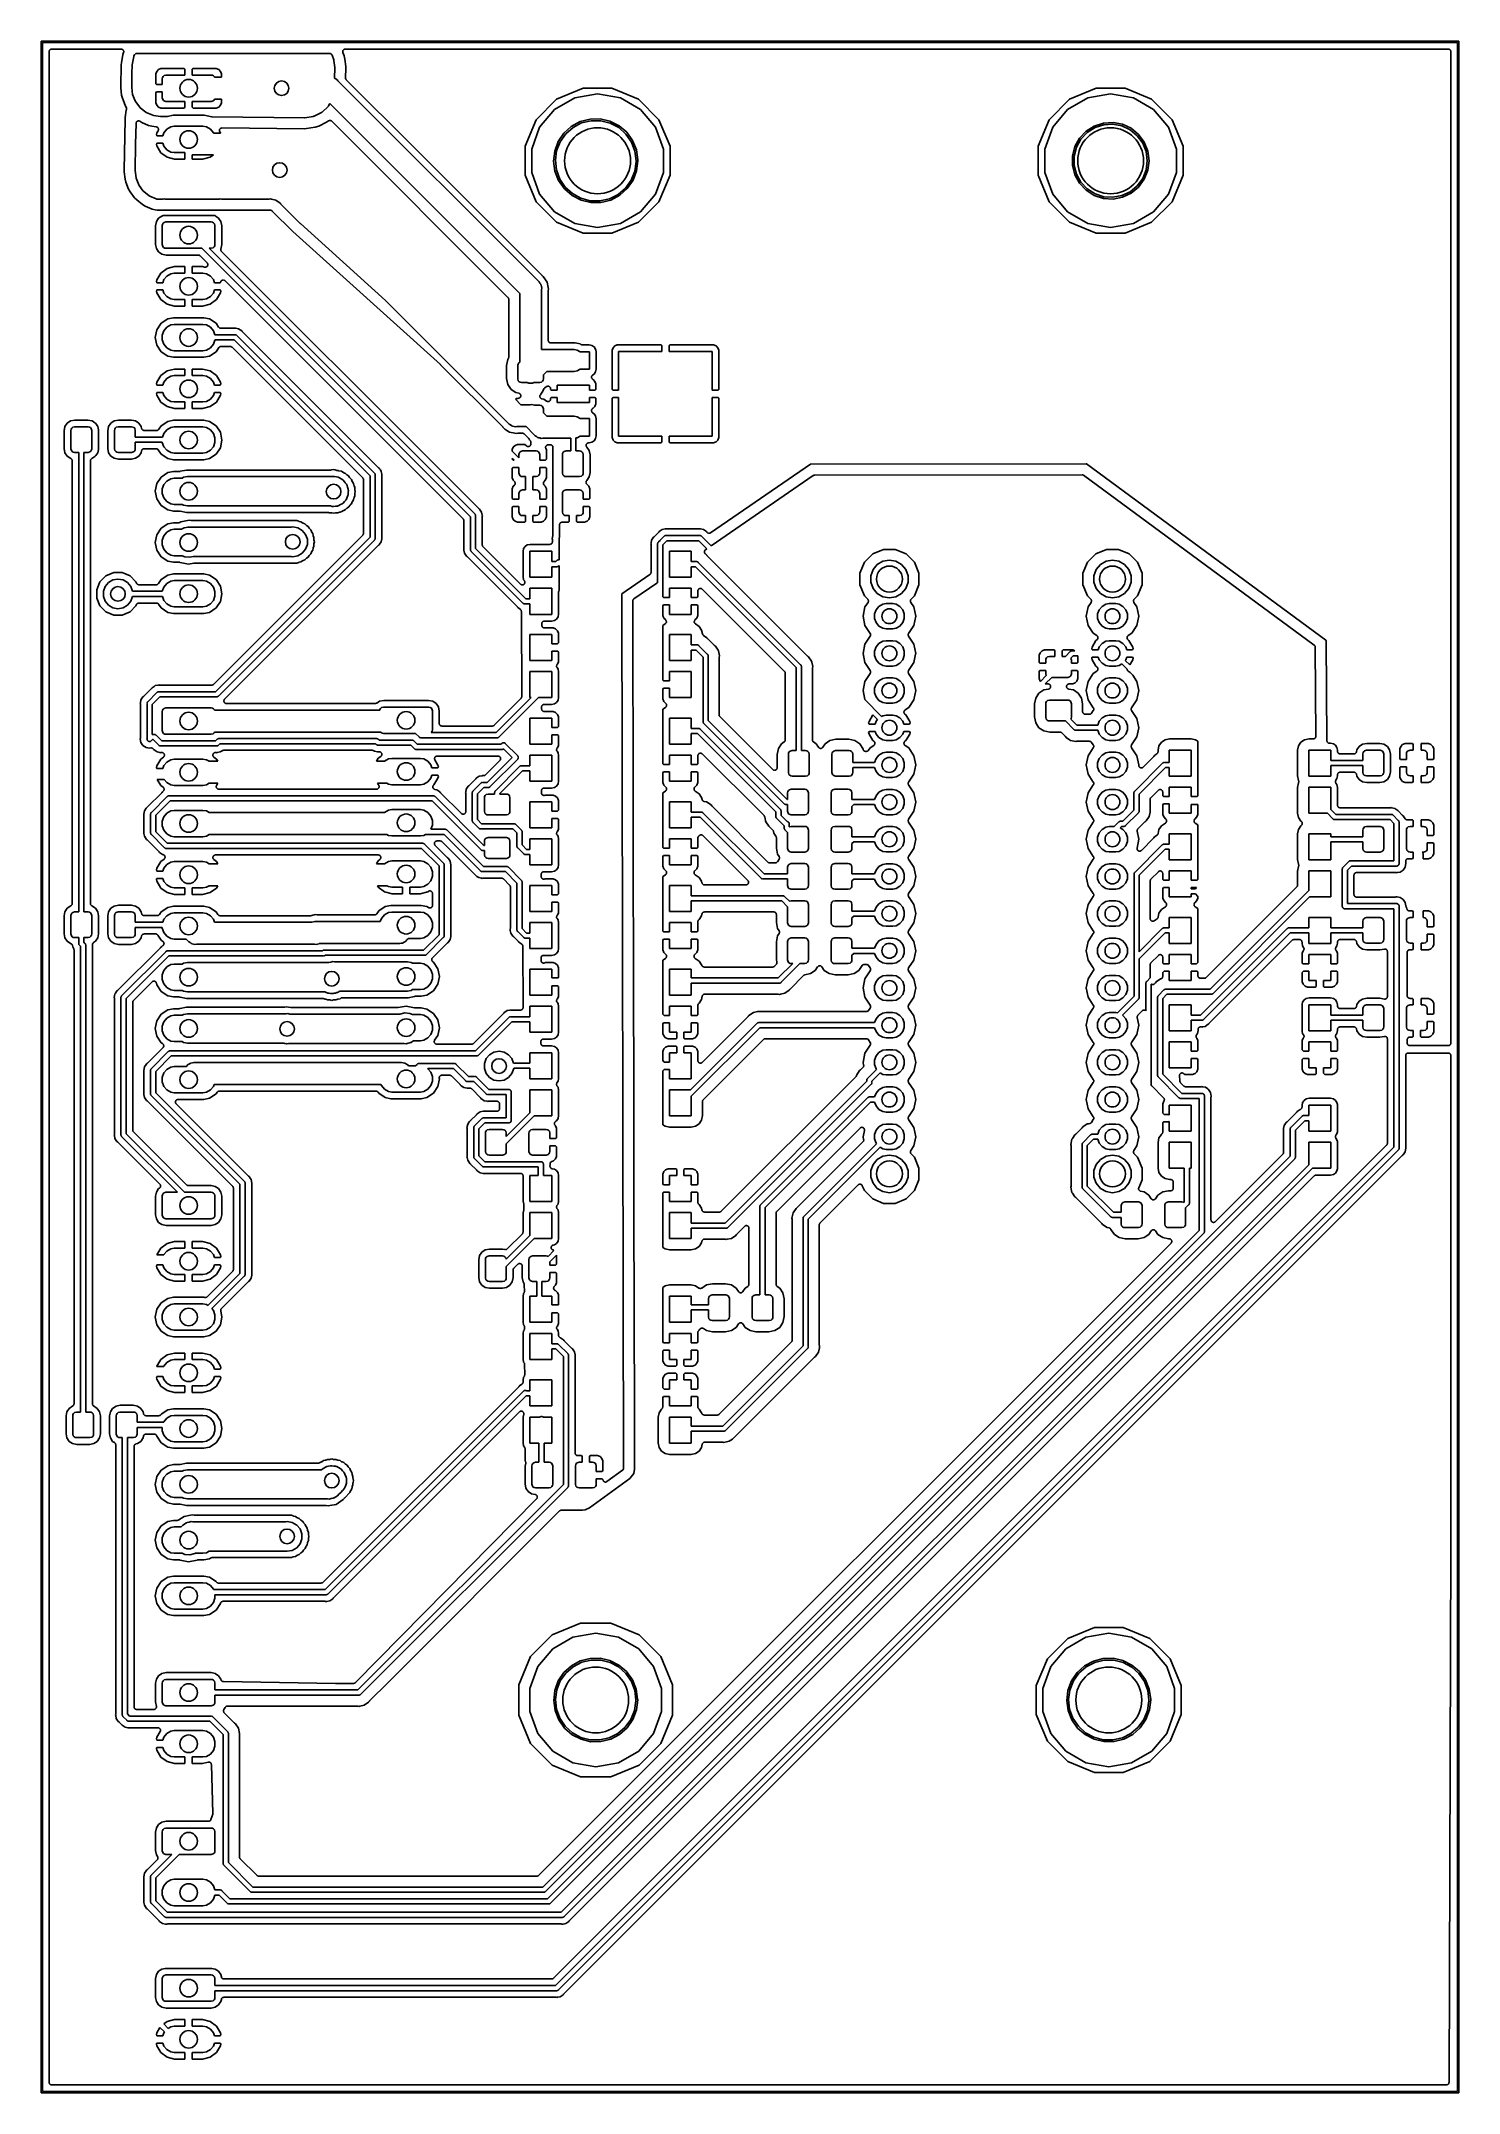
# Model space of a CAD drawing. Extents: x 81 to 178, y -172 to -32.
import ezdxf

# ---------------------------------------------------------------- set-up
doc = ezdxf.new("R2010")
doc.units = 0
doc.header["$MEASUREMENT"] = 0
doc.layers.add('BLACK', color=7, linetype='CONTINUOUS')

msp = doc.modelspace()

# ---------------------------------------------------------------- linework, layer by layer
at = {"layer": 'BLACK', "linetype": 'CONTINUOUS'}
for p, q in [((81.484, -31.9952), (81.4855, -31.991)), ((81.484, -32.0128), (81.484, -31.9952)), ((81.484, -172.076), (81.484, -32.0128)), ((81.484, -32.0128), (81.484, -32.0128)), ((81.4855, -31.991), (81.4863, -31.9866)), ((81.4863, -31.9866), (81.4885, -31.9828)), ((81.4885, -31.9828), (81.49, -31.9786)), ((81.49, -31.9786), (81.4929, -31.9752)), ((81.4929, -31.9752), (81.4951, -31.9714)), ((81.4951, -31.9714), (81.4985, -31.9685)), ((81.4985, -31.9685), (81.5014, -31.9651)), ((81.5014, -31.9651), (81.5052, -31.9629)), ((81.5052, -31.9629), (81.5086, -31.96)), ((81.5086, -31.96), (81.5128, -31.9585)), ((81.5128, -31.9585), (81.5166, -31.9563)), ((81.5166, -31.9563), (81.521, -31.9555)), ((81.521, -31.9555), (81.5252, -31.954)), ((81.5252, -31.954), (178.317, -31.954)), ((81.584, -32.054), (81.584, -172.035)), ((178.258, -32.054), (81.584, -32.054)), ((178.258, -172.035), (178.258, -32.054)), ((178.317, -31.954), (178.321, -31.9555)), ((178.321, -31.9555), (178.325, -31.9563)), ((178.325, -31.9563), (178.329, -31.9585)), ((178.329, -31.9585), (178.333, -31.96)), ((178.333, -31.96), (178.337, -31.9629)), ((178.337, -31.9629), (178.341, -31.9651)), ((178.341, -31.9651), (178.343, -31.9685)), ((178.343, -31.9685), (178.347, -31.9714)), ((178.347, -31.9714), (178.349, -31.9752)), ((178.349, -31.9752), (178.352, -31.9786)), ((178.352, -31.9786), (178.353, -31.9828)), ((178.353, -31.9828), (178.356, -31.9866)), ((178.356, -31.9866), (178.356, -31.991)), ((178.356, -31.991), (178.358, -31.9952)), ((178.358, -31.9952), (178.358, -172.094)), ((82.034, -32.679), (82.0367, -32.6639)), ((82.034, -171.41), (82.034, -32.679)), ((82.0367, -32.6486), (82.0419, -32.6342)), ((82.0367, -32.6639), (82.0367, -32.6486)), ((82.0419, -32.6342), (82.0446, -32.6191)), ((82.0446, -32.6191), (82.0522, -32.6059)), ((82.0522, -32.6059), (82.0574, -32.5915)), ((82.0574, -32.5915), (82.0673, -32.5798)), ((82.0673, -32.5798), (82.0749, -32.5665)), ((82.0749, -32.5665), (82.0867, -32.5567)), ((82.0867, -32.5567), (82.0965, -32.5449)), ((82.0965, -32.5449), (82.1098, -32.5373)), ((82.1098, -32.5373), (82.1215, -32.5274)), ((82.1215, -32.5274), (82.1359, -32.5222)), ((82.1359, -32.5222), (82.1491, -32.5146)), ((82.1491, -32.5146), (82.1642, -32.5119)), ((82.1642, -32.5119), (82.1786, -32.5067)), ((82.1786, -32.5067), (82.1939, -32.5067)), ((82.1939, -32.5067), (82.209, -32.504)), ((82.209, -32.504), (86.9602, -32.504)), ((86.9612, -33.5839), (86.9275, -35.033)), ((86.9602, -32.504), (86.974, -32.5064)), ((86.9743, -33.4543), (86.9612, -33.5839)), ((86.974, -32.5064), (86.9881, -32.5062)), ((87.0811, -32.8642), (86.9743, -33.4543)), ((86.9881, -32.5062), (87.0037, -32.5117)), ((87.0037, -32.5117), (87.02, -32.5146)), ((87.02, -32.5146), (87.0322, -32.5216)), ((87.0322, -32.5216), (87.0455, -32.5262)), ((87.0455, -32.5262), (87.0583, -32.5367)), ((87.0583, -32.5367), (87.0727, -32.5449)), ((87.0727, -32.5449), (87.0817, -32.5557)), ((87.1255, -32.7365), (87.0811, -32.8642)), ((87.0817, -32.5557), (87.0926, -32.5646)), ((87.0926, -32.5646), (87.1011, -32.5788)), ((87.1011, -32.5788), (87.1117, -32.5915)), ((87.1117, -32.5915), (87.1165, -32.6047)), ((87.1165, -32.6047), (87.1237, -32.6168)), ((87.1237, -32.6168), (87.1269, -32.633)), ((87.1277, -32.7226), (87.1255, -32.7365)), ((87.1269, -32.633), (87.1325, -32.6486)), ((87.1325, -32.7094), (87.1277, -32.7226)), ((87.1325, -32.6486), (87.1325, -32.6627)), ((87.1325, -32.6627), (87.1352, -32.6765)), ((87.1352, -32.6765), (87.1325, -32.6928)), ((87.1325, -32.6928), (87.1325, -32.7094)), ((87.6982, -34.1506), (87.7108, -33.6081)), ((87.7108, -33.6081), (87.7135, -33.5947)), ((87.7135, -33.5947), (87.7136, -33.5811)), ((87.7136, -33.5811), (87.8166, -33.0113)), ((87.8166, -33.0113), (87.826, -32.9858)), ((87.826, -32.9858), (87.8345, -32.96)), ((87.8345, -32.96), (87.8683, -32.8966)), ((87.8683, -32.8966), (87.8701, -32.8943)), ((87.8701, -32.8943), (87.8711, -32.8915)), ((87.8711, -32.8915), (87.8888, -32.8704)), ((87.8888, -32.8704), (87.9058, -32.8488)), ((87.9058, -32.8488), (87.9083, -32.8472)), ((87.9083, -32.8472), (87.9102, -32.8449)), ((87.9102, -32.8449), (87.934, -32.8312)), ((87.934, -32.8312), (87.9574, -32.8166)), ((87.9574, -32.8166), (87.9603, -32.816)), ((87.9603, -32.816), (87.9628, -32.8146)), ((87.9628, -32.8146), (87.9899, -32.8098)), ((87.9899, -32.8098), (88.0168, -32.8041)), ((88.0168, -32.8041), (88.0198, -32.8045)), ((88.0198, -32.8045), (88.0227, -32.804)), ((88.0227, -32.804), (101.2, -32.804)), ((101.2, -32.804), (101.213, -32.8063)), ((101.213, -32.8063), (101.226, -32.806)), ((101.226, -32.806), (101.243, -32.8115)), ((101.243, -32.8115), (101.26, -32.8146)), ((101.26, -32.8146), (101.271, -32.8212)), ((101.271, -32.8212), (101.284, -32.8254)), ((101.284, -32.8254), (101.297, -32.8362)), ((101.297, -32.8362), (101.313, -32.8449)), ((101.313, -32.8449), (101.321, -32.8551)), ((101.321, -32.8551), (101.331, -32.8633)), ((101.331, -32.8633), (101.34, -32.8782)), ((101.34, -32.8782), (101.352, -32.8915)), ((101.352, -32.8915), (101.356, -32.9039)), ((101.356, -32.9039), (101.363, -32.9152)), ((101.363, -32.9152), (101.487, -33.2325)), ((101.487, -33.2325), (101.492, -33.2551)), ((101.492, -33.2551), (101.498, -33.2773)), ((101.498, -33.2773), (101.552, -33.7663)), ((102.089, -32.6832), (102.092, -32.666)), ((102.092, -32.6962), (102.089, -32.6832)), ((102.092, -32.6486), (102.096, -32.6362)), ((102.092, -32.666), (102.092, -32.6486)), ((102.092, -32.7094), (102.092, -32.6962)), ((102.097, -32.7257), (102.092, -32.7094)), ((102.096, -32.6362), (102.098, -32.6231)), ((102.101, -32.7428), (102.097, -32.7257)), ((102.098, -32.6231), (102.106, -32.6078)), ((102.19, -32.9701), (102.101, -32.7428)), ((102.106, -32.6078), (102.112, -32.5915)), ((102.112, -32.5915), (102.121, -32.5814)), ((102.121, -32.5814), (102.127, -32.5697)), ((102.127, -32.5697), (102.14, -32.5583)), ((102.14, -32.5583), (102.151, -32.5449)), ((102.151, -32.5449), (102.163, -32.5383)), ((102.163, -32.5383), (102.173, -32.5296)), ((102.173, -32.5296), (102.189, -32.5232)), ((102.189, -32.5232), (102.204, -32.5146)), ((102.242, -33.1842), (102.19, -32.9701)), ((102.204, -32.5146), (102.217, -32.5123)), ((102.217, -32.5123), (102.229, -32.5074)), ((102.229, -32.5074), (102.247, -32.507)), ((102.298, -33.6906), (102.242, -33.1842)), ((102.247, -32.507), (102.264, -32.504)), ((102.264, -32.504), (177.633, -32.504)), ((177.633, -32.504), (177.648, -32.5067)), ((177.648, -32.5067), (177.663, -32.5067)), ((177.663, -32.5067), (177.678, -32.5119)), ((177.678, -32.5119), (177.693, -32.5146)), ((177.693, -32.5146), (177.706, -32.5222)), ((177.706, -32.5222), (177.72, -32.5274)), ((177.72, -32.5274), (177.732, -32.5373)), ((177.732, -32.5373), (177.745, -32.5449)), ((177.745, -32.5449), (177.755, -32.5567)), ((177.755, -32.5567), (177.767, -32.5665)), ((177.767, -32.5665), (177.775, -32.5798)), ((177.775, -32.5798), (177.785, -32.5915)), ((177.785, -32.5915), (177.79, -32.6059)), ((177.79, -32.6059), (177.797, -32.6191)), ((177.797, -32.6191), (177.8, -32.6342)), ((177.8, -32.6342), (177.805, -32.6486)), ((177.805, -32.6486), (177.805, -32.6639)), ((177.805, -32.6639), (177.808, -32.679)), ((177.808, -32.679), (177.808, -100.409)), ((86.9275, -35.033), (86.9322, -35.1434)), ((87.6774, -35.0446), (87.6982, -34.1506)), ((87.6792, -35.0561), (87.6774, -35.0446)), ((89.3855, -34.0241), (89.317, -34.1895)), ((89.317, -34.1895), (89.317, -34.8753)), ((89.317, -34.8753), (89.3707, -34.929)), ((89.3707, -34.929), (89.767, -34.929)), ((89.5121, -33.8975), (89.3855, -34.0241)), ((89.6775, -33.829), (89.5121, -33.8975)), ((91.2633, -33.829), (89.6775, -33.829)), ((89.767, -34.529), (89.7821, -34.4435)), ((89.767, -34.929), (89.767, -34.529)), ((89.7821, -34.4435), (89.8255, -34.3683)), ((89.8255, -34.3683), (89.892, -34.3125)), ((89.892, -34.3125), (90.017, -34.279)), ((90.017, -34.279), (91.317, -34.279)), ((91.317, -33.8827), (91.2633, -33.829)), ((91.317, -34.279), (91.317, -33.8827)), ((91.8707, -33.829), (91.817, -33.8827)), ((91.817, -33.8827), (91.817, -34.279)), ((91.817, -34.279), (93.117, -34.279)), ((93.4565, -33.829), (91.8707, -33.829)), ((93.117, -34.279), (93.2025, -34.2941)), ((93.2025, -34.2941), (93.2777, -34.3375)), ((93.2777, -34.3375), (93.3335, -34.404)), ((93.3335, -34.404), (93.3402, -34.429)), ((93.3402, -34.429), (93.817, -34.429)), ((93.6219, -33.8975), (93.4565, -33.829)), ((93.7485, -34.0241), (93.6219, -33.8975)), ((93.817, -34.1895), (93.7485, -34.0241)), ((93.817, -34.429), (93.817, -34.1895)), ((101.553, -33.7894), (101.536, -34.4876)), ((101.536, -34.4876), (101.541, -34.4888)), ((101.541, -34.4888), (101.622, -34.5459)), ((101.552, -33.7663), (101.551, -33.7779)), ((101.551, -33.7779), (101.553, -33.7894)), ((101.622, -34.5459), (101.709, -34.5956)), ((101.709, -34.5956), (101.772, -34.6718)), ((101.772, -34.6718), (115.442, -48.3415)), ((102.287, -34.4732), (102.303, -33.801)), ((102.288, -34.4828), (102.287, -34.4732)), ((102.287, -34.4925), (102.288, -34.4828)), ((102.293, -34.5127), (102.287, -34.4925)), ((102.296, -34.5333), (102.293, -34.5127)), ((102.301, -34.5418), (102.296, -34.5333)), ((102.303, -33.801), (102.298, -33.6906)), ((102.303, -34.5512), (102.301, -34.5418)), ((102.315, -34.5683), (102.303, -34.5512)), ((102.325, -34.5866), (102.315, -34.5683)), ((102.332, -34.5931), (102.325, -34.5866)), ((102.338, -34.601), (102.332, -34.5931)), ((106.973, -39.2363), (102.338, -34.601)), ((86.9322, -35.1434), (86.9875, -35.6498)), ((86.9875, -35.6498), (87.0401, -35.8639)), ((87.0401, -35.8639), (87.2237, -36.3329)), ((87.2237, -36.3329), (87.3105, -36.49)), ((87.6784, -35.0677), (87.6792, -35.0561)), ((87.7179, -35.4293), (87.6784, -35.0677)), ((87.7318, -35.5567), (87.7179, -35.4293)), ((87.7383, -35.5789), (87.7318, -35.5567)), ((87.7428, -35.6015), (87.7383, -35.5789)), ((87.9178, -36.0487), (87.7428, -35.6015)), ((87.9298, -36.0684), (87.9178, -36.0487)), ((87.9401, -36.0891), (87.9298, -36.0684)), ((88.2258, -36.4751), (87.9401, -36.0891)), ((89.3707, -35.429), (89.317, -35.4827)), ((89.317, -35.4827), (89.317, -36.1685)), ((89.317, -36.1685), (89.3855, -36.3339)), ((89.767, -35.429), (89.3707, -35.429)), ((89.3855, -36.3339), (89.5121, -36.4605)), ((89.767, -35.829), (89.767, -35.429)), ((89.8005, -35.954), (89.767, -35.829)), ((89.8563, -36.0205), (89.8005, -35.954)), ((89.9315, -36.0639), (89.8563, -36.0205)), ((90.017, -36.079), (89.9315, -36.0639)), ((91.317, -36.079), (90.017, -36.079)), ((91.317, -36.4753), (91.317, -36.079)), ((93.117, -36.079), (91.817, -36.079)), ((91.817, -36.079), (91.817, -36.4753)), ((93.242, -36.0455), (93.117, -36.079)), ((93.3085, -35.9897), (93.242, -36.0455)), ((93.3436, -35.929), (93.3085, -35.9897)), ((93.817, -35.929), (93.3436, -35.929)), ((93.6219, -36.4605), (93.7485, -36.3339)), ((93.7485, -36.3339), (93.817, -36.1685)), ((93.817, -36.1685), (93.817, -35.929)), ((101.097, -36.416), (100.691, -36.8092)), ((101.113, -36.394), (101.097, -36.416)), ((101.129, -36.3727), (101.113, -36.394)), ((101.207, -36.2275), (101.129, -36.3727)), ((114.185, -49.2057), (101.207, -36.2275)), ((116.703, -35.9356), (115.311, -37.3281)), ((116.57, -36.6316), (117.944, -35.8381)), ((118.522, -35.182), (116.703, -35.9356)), ((117.944, -35.8381), (119.507, -35.5626)), ((120.492, -35.182), (118.522, -35.182)), ((119.507, -35.5626), (121.07, -35.8381)), ((122.311, -35.9356), (120.492, -35.182)), ((121.07, -35.8381), (122.444, -36.6316)), ((123.703, -37.3281), (122.311, -35.9356)), ((151.755, -35.9356), (150.363, -37.3281)), ((151.622, -36.6316), (152.996, -35.8381)), ((153.574, -35.182), (151.755, -35.9356)), ((152.996, -35.8381), (154.559, -35.5626)), ((155.544, -35.182), (153.574, -35.182)), ((154.559, -35.5626), (156.122, -35.8381)), ((157.363, -35.9356), (155.544, -35.182)), ((156.122, -35.8381), (157.496, -36.6316)), ((158.755, -37.3281), (157.363, -35.9356)), ((87.2274, -37.2834), (87.1682, -40.7732)), ((87.2363, -37.1747), (87.2274, -37.2834)), ((87.31, -36.6777), (87.2363, -37.1747)), ((87.3257, -36.6227), (87.31, -36.6777)), ((87.3105, -36.49), (87.313, -36.4971)), ((87.313, -36.4971), (87.3171, -36.5033)), ((87.3171, -36.5033), (87.3228, -36.5257)), ((87.3228, -36.5257), (87.3303, -36.5475)), ((87.3265, -36.6152), (87.3257, -36.6227)), ((87.3291, -36.6083), (87.3265, -36.6152)), ((87.3296, -36.5852), (87.3291, -36.6083)), ((87.3319, -36.5622), (87.3296, -36.5852)), ((87.3303, -36.5475), (87.3301, -36.555)), ((87.3301, -36.555), (87.3319, -36.5622)), ((87.9486, -38.9884), (87.9724, -37.584)), ((87.9724, -37.584), (87.9782, -37.5543)), ((87.9782, -37.5543), (87.9838, -37.5249)), ((87.9838, -37.5249), (87.9839, -37.5246)), ((87.9839, -37.5246), (87.984, -37.5243)), ((87.984, -37.5243), (87.9996, -37.4983)), ((87.9996, -37.4983), (88.0149, -37.4726)), ((88.0149, -37.4726), (88.0151, -37.4725)), ((88.0151, -37.4725), (88.0152, -37.4722)), ((88.0152, -37.4722), (88.0387, -37.4532)), ((88.0387, -37.4532), (88.062, -37.4342)), ((88.062, -37.4342), (88.0622, -37.4341)), ((88.0622, -37.4341), (88.0624, -37.434)), ((88.0624, -37.434), (88.0909, -37.4241)), ((88.0909, -37.4241), (88.1194, -37.4142)), ((88.1194, -37.4142), (88.1196, -37.4142)), ((88.1196, -37.4142), (88.1199, -37.4141)), ((88.1199, -37.4141), (88.1502, -37.4147)), ((88.1502, -37.4147), (88.1801, -37.4151)), ((88.1801, -37.4151), (88.1804, -37.4152)), ((88.1804, -37.4152), (88.1807, -37.4152)), ((88.1807, -37.4152), (88.2089, -37.426)), ((88.2089, -37.426), (88.237, -37.4367)), ((88.2426, -36.491), (88.2258, -36.4751)), ((88.237, -37.4367), (88.3675, -37.5145)), ((88.2579, -36.5082), (88.2426, -36.491)), ((88.6345, -36.8063), (88.2579, -36.5082)), ((88.3675, -37.5145), (88.8303, -37.7131)), ((88.6548, -36.8172), (88.6345, -36.8063)), ((88.6741, -36.8299), (88.6548, -36.8172)), ((89.1154, -37.0193), (88.6741, -36.8299)), ((88.8303, -37.7131), (89.0426, -37.7726)), ((89.0426, -37.7726), (89.3583, -37.8175)), ((89.1379, -37.0246), (89.1154, -37.0193)), ((89.1598, -37.0317), (89.1379, -37.0246)), ((89.6468, -37.101), (89.1598, -37.0317)), ((89.3583, -37.8175), (89.3769, -37.8236)), ((89.3769, -37.8236), (89.3962, -37.8273)), ((89.3962, -37.8273), (89.4056, -37.833)), ((89.4056, -37.833), (89.416, -37.8364)), ((89.416, -37.8364), (89.4315, -37.8485)), ((89.4315, -37.8485), (89.4483, -37.8585)), ((89.5121, -36.4605), (89.6775, -36.529)), ((89.6584, -37.1006), (89.6468, -37.101)), ((89.6698, -37.1027), (89.6584, -37.1006)), ((90.0954, -37.1066), (89.6698, -37.1027)), ((89.6775, -36.529), (91.2633, -36.529)), ((90.0796, -37.9789), (90.3544, -37.8202)), ((90.1132, -37.1037), (90.0954, -37.1066)), ((90.1311, -37.1033), (90.1132, -37.1037)), ((90.5045, -37.029), (90.1311, -37.1033)), ((90.3544, -37.8202), (90.5883, -37.779)), ((92.6295, -37.029), (90.5045, -37.029)), ((90.5883, -37.779), (92.5457, -37.779)), ((91.2633, -36.529), (91.317, -36.4753)), ((91.817, -36.4753), (91.8707, -36.529)), ((91.8707, -36.529), (93.4565, -36.529)), ((92.5457, -37.779), (92.7796, -37.8202)), ((93.1449, -37.1315), (92.6295, -37.029)), ((92.7796, -37.8202), (93.0544, -37.9789)), ((93.1613, -37.1319), (93.1449, -37.1315)), ((93.1775, -37.1349), (93.1613, -37.1319)), ((99.4874, -37.1928), (93.1775, -37.1349)), ((93.4565, -36.529), (93.6219, -36.4605)), ((99.5009, -37.1905), (99.4874, -37.1928)), ((99.5145, -37.1909), (99.5009, -37.1905)), ((100.087, -37.1064), (99.5145, -37.1909)), ((99.6173, -37.9339), (100.211, -37.8463)), ((100.113, -37.0978), (100.087, -37.1064)), ((100.139, -37.0902), (100.113, -37.0978)), ((100.646, -36.8404), (100.139, -37.0902)), ((100.211, -37.8463), (100.458, -37.7691)), ((100.458, -37.7691), (100.99, -37.507)), ((100.668, -36.8243), (100.646, -36.8404)), ((100.691, -36.8092), (100.668, -36.8243)), ((100.99, -37.507), (101.125, -37.4118)), ((101.125, -37.4118), (101.126, -37.4117)), ((101.126, -37.4116), (101.153, -37.3989)), ((101.126, -37.4117), (101.126, -37.4116)), ((101.153, -37.3989), (101.18, -37.386)), ((101.18, -37.386), (101.181, -37.386)), ((101.181, -37.3859), (101.211, -37.3833)), ((101.181, -37.386), (101.181, -37.3859)), ((101.211, -37.3833), (101.241, -37.3805)), ((101.241, -37.3805), (101.241, -37.3806)), ((101.241, -37.3806), (101.241, -37.3806)), ((101.241, -37.3806), (101.27, -37.3884)), ((101.27, -37.3884), (101.3, -37.3961)), ((101.3, -37.3961), (101.3, -37.3963)), ((101.3, -37.3963), (101.3, -37.3963)), ((101.3, -37.3963), (101.325, -37.4136)), ((101.325, -37.4136), (101.35, -37.4308)), ((101.35, -37.4308), (101.35, -37.431)), ((101.35, -37.431), (101.35, -37.4312)), ((101.35, -37.4312), (113.384, -49.4651)), ((115.311, -37.3281), (114.557, -39.1474)), ((115.007, -39.3385), (115.55, -37.8473)), ((115.55, -37.8473), (116.57, -36.6316)), ((117.203, -38.2531), (117.714, -37.7881)), ((117.714, -37.7881), (118.321, -37.4584)), ((118.42, -37.5493), (117.831, -37.853)), ((118.321, -37.4584), (118.99, -37.2831)), ((119.063, -37.3947), (118.42, -37.5493)), ((118.99, -37.2831), (119.681, -37.2722)), ((119.725, -37.3982), (119.063, -37.3947)), ((119.681, -37.2722), (120.354, -37.4265)), ((120.367, -37.5595), (119.725, -37.3982)), ((120.354, -37.4265), (120.971, -37.7369)), ((120.953, -37.8693), (120.367, -37.5595)), ((120.971, -37.7369), (121.497, -38.1856)), ((122.444, -36.6316), (123.464, -37.8473)), ((123.464, -37.8473), (124.007, -39.3385)), ((124.457, -39.1474), (123.703, -37.3281)), ((150.363, -37.3281), (149.609, -39.1474)), ((150.059, -39.3385), (150.602, -37.8473)), ((150.602, -37.8473), (151.622, -36.6316)), ((152.887, -38.1112), (153.442, -37.7589)), ((153.442, -37.7589), (154.068, -37.5558)), ((154.09, -37.6737), (153.493, -37.8675)), ((154.068, -37.5558), (154.724, -37.5145)), ((154.716, -37.6343), (154.09, -37.6737)), ((155.332, -37.7518), (154.716, -37.6343)), ((154.724, -37.5145), (155.369, -37.6377)), ((155.9, -38.0189), (155.332, -37.7518)), ((155.369, -37.6377), (155.964, -37.9176)), ((157.496, -36.6316), (158.516, -37.8473)), ((158.516, -37.8473), (159.059, -39.3385)), ((159.509, -39.1474), (158.755, -37.3281)), ((87.9182, -40.7802), (87.9486, -38.9884)), ((87.9486, -38.9884), (87.9486, -38.9884)), ((89.3919, -38.234), (89.3614, -38.3458)), ((89.3614, -38.3458), (89.4055, -38.429)), ((89.4055, -38.929), (89.3614, -39.0122)), ((89.3614, -39.0122), (89.3919, -39.124)), ((89.4837, -38.0807), (89.3919, -38.234)), ((89.3919, -39.124), (89.6678, -39.5845)), ((89.4055, -38.429), (89.8002, -38.429)), ((89.8002, -38.929), (89.4055, -38.929)), ((89.4483, -37.8585), (89.4552, -37.8671)), ((89.4552, -37.8671), (89.4639, -37.8739)), ((89.4639, -37.8739), (89.4742, -37.8905)), ((89.4742, -37.8905), (89.4866, -37.9057)), ((89.4907, -38.0624), (89.4837, -38.0807)), ((89.4866, -37.9057), (89.4902, -37.9161)), ((89.4902, -37.9161), (89.496, -37.9255)), ((89.5, -38.0451), (89.4907, -38.0624)), ((89.496, -37.9255), (89.5, -37.9446)), ((89.5, -37.9446), (89.5064, -37.9632)), ((89.5015, -38.0342), (89.5, -38.0451)), ((89.5055, -38.0239), (89.5015, -38.0342)), ((89.5058, -38.0043), (89.5055, -38.0239)), ((89.5085, -37.9849), (89.5058, -38.0043)), ((89.5064, -37.9632), (89.5063, -37.9742)), ((89.5063, -37.9742), (89.5085, -37.9849)), ((89.8002, -38.429), (89.8756, -38.2221)), ((89.8756, -39.1359), (89.8002, -38.929)), ((89.8756, -38.2221), (90.0796, -37.9789)), ((90.0796, -39.3791), (89.8756, -39.1359)), ((93.0544, -37.9789), (93.2584, -38.2221)), ((93.2584, -38.2221), (93.2646, -38.239)), ((93.2646, -38.239), (93.7435, -38.239)), ((93.6727, -38.0385), (93.6734, -38.0364)), ((93.6731, -38.0667), (93.6727, -38.0385)), ((93.6729, -38.0949), (93.6731, -38.0667)), ((93.6736, -38.097), (93.6729, -38.0949)), ((93.6734, -38.0341), (93.6833, -38.0077)), ((93.6734, -38.0364), (93.6734, -38.0341)), ((93.6737, -38.0993), (93.6736, -38.097)), ((93.6838, -38.1256), (93.6737, -38.0993)), ((93.6833, -38.0077), (93.6925, -37.981)), ((93.6932, -38.1522), (93.6838, -38.1256)), ((93.6925, -37.981), (93.694, -37.9793)), ((93.6946, -38.1539), (93.6932, -38.1522)), ((93.694, -37.9793), (93.6948, -37.9772)), ((93.6954, -38.156), (93.6946, -38.1539)), ((93.6948, -37.9772), (93.7131, -37.9557)), ((93.7421, -38.234), (93.6954, -38.156)), ((93.7131, -37.9557), (93.7308, -37.9339)), ((93.7308, -37.9339), (93.7328, -37.9327)), ((93.7328, -37.9327), (93.7343, -37.931)), ((93.7343, -37.931), (93.7588, -37.9171)), ((93.7435, -38.239), (93.7421, -38.234)), ((93.7588, -37.9171), (93.783, -37.9026)), ((93.783, -37.9026), (93.7852, -37.9022)), ((93.7852, -37.9022), (93.7872, -37.9011)), ((93.7872, -37.9011), (93.815, -37.8964)), ((93.815, -37.8964), (93.8426, -37.8911)), ((93.8426, -37.8911), (93.8449, -37.8914)), ((93.8449, -37.8914), (93.8471, -37.8911)), ((93.8471, -37.8911), (99.4873, -37.9428)), ((99.4873, -37.9428), (99.6173, -37.9339)), ((115.688, -47.9507), (106.973, -39.2363)), ((106.973, -39.2363), (106.973, -39.2363)), ((114.557, -39.1474), (114.557, -41.1166)), ((116.58, -39.4754), (116.818, -38.8265)), ((116.952, -38.8299), (116.711, -39.4467)), ((116.818, -38.8265), (117.203, -38.2531)), ((117.332, -38.2882), (116.952, -38.8299)), ((117.831, -37.853), (117.332, -38.2882)), ((121.447, -38.3097), (120.953, -37.8693)), ((121.822, -38.8554), (121.447, -38.3097)), ((121.497, -38.1856), (121.9, -38.7467)), ((122.056, -39.4747), (121.822, -38.8554)), ((121.9, -38.7467), (122.158, -39.3878)), ((124.457, -41.1166), (124.457, -39.1474)), ((149.609, -39.1474), (149.609, -41.1166)), ((151.957, -39.8033), (152.121, -39.1665)), ((152.232, -39.2107), (152.076, -39.8183)), ((152.121, -39.1665), (152.437, -38.5904)), ((152.534, -38.661), (152.232, -39.2107)), ((152.437, -38.5904), (152.887, -38.1112)), ((152.964, -38.2037), (152.534, -38.661)), ((153.493, -37.8675), (152.964, -38.2037)), ((156.383, -38.4188), (155.9, -38.0189)), ((155.964, -37.9176), (156.471, -38.3367)), ((156.752, -38.9263), (156.383, -38.4188)), ((156.471, -38.3367), (156.857, -38.8685)), ((156.983, -39.5096), (156.752, -38.9263)), ((156.857, -38.8685), (157.099, -39.4798)), ((159.509, -41.1166), (159.509, -39.1474)), ((89.6678, -39.5845), (90.0904, -39.8979)), ((90.3544, -39.5378), (90.0796, -39.3791)), ((90.0904, -39.8979), (90.6136, -40.029)), ((90.5883, -39.579), (90.3544, -39.5378)), ((91.317, -39.579), (90.5883, -39.579)), ((90.6136, -40.029), (91.317, -40.029)), ((91.317, -40.029), (91.317, -39.579)), ((91.817, -39.739), (91.817, -40.029)), ((93.2578, -39.739), (91.817, -39.739)), ((91.817, -40.029), (92.5204, -40.029)), ((92.5204, -40.029), (93.0436, -39.8979)), ((93.0436, -39.8979), (93.2578, -39.739)), ((115.007, -40.9255), (115.007, -39.3385)), ((116.505, -40.1621), (116.58, -39.4754)), ((116.595, -40.8471), (116.505, -40.1621)), ((116.711, -39.4467), (116.625, -40.1031)), ((116.625, -40.1031), (116.697, -40.7612)), ((122.042, -40.8452), (122.135, -40.1897)), ((122.136, -40.132), (122.056, -39.4747)), ((122.135, -40.1897), (122.136, -40.132)), ((122.158, -39.3878), (122.255, -40.0718)), ((122.256, -40.132), (122.173, -40.8179)), ((122.255, -40.0718), (122.256, -40.132)), ((124.007, -39.3385), (124.007, -40.9255)), ((150.059, -40.9255), (150.059, -39.3385)), ((151.957, -40.4607), (151.957, -39.8033)), ((152.121, -41.0975), (151.957, -40.4607)), ((152.076, -39.8183), (152.076, -40.4457)), ((152.076, -40.4457), (152.232, -41.0533)), ((157.062, -40.132), (156.983, -39.5096)), ((156.983, -40.7544), (157.062, -40.132)), ((157.099, -39.4798), (157.182, -40.132)), ((157.182, -40.132), (157.099, -40.7842)), ((159.059, -39.3385), (159.059, -40.9255)), ((87.1682, -40.7732), (87.1736, -40.8829)), ((87.1736, -40.8829), (87.2313, -41.3857)), ((87.2313, -41.3857), (87.2845, -41.5982)), ((87.2845, -41.5982), (87.4686, -42.0635)), ((87.92, -40.7916), (87.9182, -40.7802)), ((87.9193, -40.8031), (87.92, -40.7916)), ((87.9751, -41.2887), (87.9193, -40.8031)), ((87.9816, -41.3107), (87.9751, -41.2887)), ((87.9862, -41.3331), (87.9816, -41.3107)), ((88.1617, -41.7768), (87.9862, -41.3331)), ((88.1737, -41.7963), (88.1617, -41.7768)), ((88.184, -41.8168), (88.1737, -41.7963)), ((88.4686, -42.1998), (88.184, -41.8168)), ((114.557, -41.1166), (115.311, -42.9359)), ((115.55, -42.4167), (115.007, -40.9255)), ((116.846, -41.4908), (116.595, -40.8471)), ((116.697, -40.7612), (116.925, -41.383)), ((117.243, -42.0561), (116.846, -41.4908)), ((116.925, -41.383), (117.294, -41.9325)), ((117.294, -41.9325), (117.784, -42.3781)), ((120.905, -42.4271), (121.408, -41.9971)), ((121.537, -42.0336), (121.021, -42.4932)), ((121.408, -41.9971), (121.795, -41.4595)), ((121.928, -41.4642), (121.537, -42.0336)), ((121.795, -41.4595), (122.042, -40.8452)), ((122.173, -40.8179), (121.928, -41.4642)), ((124.007, -40.9255), (123.464, -42.4167)), ((123.703, -42.9359), (124.457, -41.1166)), ((149.609, -41.1166), (150.363, -42.9359)), ((150.602, -42.4167), (150.059, -40.9255)), ((152.437, -41.6736), (152.121, -41.0975)), ((152.232, -41.0533), (152.534, -41.603)), ((152.887, -42.1528), (152.437, -41.6736)), ((152.534, -41.603), (152.964, -42.0603)), ((155.9, -42.2451), (156.383, -41.8452)), ((156.471, -41.9273), (155.964, -42.3464)), ((156.383, -41.8452), (156.752, -41.3377)), ((156.857, -41.3955), (156.471, -41.9273)), ((156.752, -41.3377), (156.983, -40.7544)), ((157.099, -40.7842), (156.857, -41.3955)), ((159.059, -40.9255), (158.516, -42.4167)), ((158.755, -42.9359), (159.509, -41.1166)), ((87.4686, -42.0635), (87.5751, -42.2549)), ((87.5751, -42.2549), (87.8736, -42.6565)), ((87.8736, -42.6565), (88.0261, -42.8137)), ((88.0261, -42.8137), (88.4186, -43.1241)), ((88.4186, -43.1241), (88.6067, -43.2364)), ((88.4853, -42.2156), (88.4686, -42.1998)), ((88.5005, -42.2327), (88.4853, -42.2156)), ((88.8748, -42.5287), (88.5005, -42.2327)), ((88.6067, -43.2364), (89.0662, -43.4344)), ((88.8949, -42.5396), (88.8748, -42.5287)), ((88.9141, -42.5522), (88.8949, -42.5396)), ((89.3523, -42.741), (88.9141, -42.5522)), ((89.0662, -43.4344), (89.277, -43.494)), ((89.3746, -42.7463), (89.3523, -42.741)), ((89.3964, -42.7534), (89.3746, -42.7463)), ((89.4496, -42.7612), (89.3964, -42.7534)), ((89.4623, -42.7608), (89.4496, -42.7612)), ((89.4748, -42.763), (89.4623, -42.7608)), ((89.7951, -42.763), (89.4748, -42.763)), ((89.8121, -42.76), (89.7951, -42.763)), ((89.8293, -42.7596), (89.8121, -42.76)), ((89.9086, -42.7439), (89.8293, -42.7596)), ((89.9828, -42.7586), (89.9086, -42.7439)), ((89.9999, -42.759), (89.9828, -42.7586)), ((90.0169, -42.762), (89.9999, -42.759)), ((93.6251, -42.762), (90.0169, -42.762)), ((93.642, -42.759), (93.6251, -42.762)), ((93.6592, -42.7586), (93.642, -42.759)), ((93.7334, -42.7439), (93.6592, -42.7586)), ((93.8076, -42.7586), (93.7334, -42.7439)), ((93.8127, -42.7596), (93.8076, -42.7586)), ((93.8076, -42.7586), (93.8076, -42.7586)), ((93.8299, -42.76), (93.8127, -42.7596)), ((93.8469, -42.763), (93.8299, -42.76)), ((97.0467, -42.763), (93.8469, -42.763)), ((97.0636, -42.76), (97.0467, -42.763)), ((97.0808, -42.7596), (97.0636, -42.76)), ((97.155, -42.7449), (97.0808, -42.7596)), ((97.2292, -42.7596), (97.155, -42.7449)), ((97.5159, -42.8167), (97.2292, -42.7596)), ((97.8219, -43.0211), (97.5159, -42.8167)), ((97.8639, -43.084), (97.8219, -43.0211)), ((97.8758, -43.0964), (97.8639, -43.084)), ((97.8857, -43.1105), (97.8758, -43.0964)), ((99.196, -44.4209), (97.8857, -43.1105)), ((115.311, -42.9359), (116.703, -44.3284)), ((116.57, -43.6324), (115.55, -42.4167)), ((117.764, -42.5103), (117.243, -42.0561)), ((118.378, -42.8272), (117.764, -42.5103)), ((117.784, -42.3781), (118.366, -42.694)), ((118.366, -42.694), (119.006, -42.862)), ((119.049, -42.9885), (118.378, -42.8272)), ((119.006, -42.862), (119.668, -42.8724)), ((119.74, -42.9848), (119.049, -42.9885)), ((119.668, -42.8724), (120.313, -42.7246)), ((120.41, -42.8165), (119.74, -42.9848)), ((120.313, -42.7246), (120.905, -42.4271)), ((121.021, -42.4932), (120.41, -42.8165)), ((122.311, -44.3284), (123.703, -42.9359)), ((123.464, -42.4167), (122.444, -43.6324)), ((150.363, -42.9359), (151.755, -44.3284)), ((151.622, -43.6324), (150.602, -42.4167)), ((153.442, -42.5051), (152.887, -42.1528)), ((152.964, -42.0603), (153.493, -42.3965)), ((154.068, -42.7082), (153.442, -42.5051)), ((153.493, -42.3965), (154.09, -42.5903)), ((154.724, -42.7495), (154.068, -42.7082)), ((154.09, -42.5903), (154.716, -42.6297)), ((154.716, -42.6297), (155.332, -42.5122)), ((155.369, -42.6263), (154.724, -42.7495)), ((155.332, -42.5122), (155.9, -42.2451)), ((155.964, -42.3464), (155.369, -42.6263)), ((157.363, -44.3284), (158.755, -42.9359)), ((158.516, -42.4167), (157.496, -43.6324)), ((89.277, -43.494), (89.4079, -43.513)), ((89.3621, -44.2907), (89.3048, -44.5792)), ((89.3048, -44.5792), (89.3048, -45.8448)), ((89.5158, -44.0608), (89.3621, -44.2907)), ((89.4079, -43.513), (89.8818, -43.513)), ((89.7457, -43.9071), (89.5158, -44.0608)), ((89.7501, -43.9063), (89.7457, -43.9071)), ((89.7508, -43.906), (89.7501, -43.9063)), ((89.7516, -43.906), (89.7508, -43.906)), ((89.7792, -43.895), (89.7516, -43.906)), ((89.767, -44.562), (89.7821, -44.4765)), ((89.767, -45.862), (89.767, -44.562)), ((89.8068, -43.8842), (89.7792, -43.895)), ((89.7821, -44.4765), (89.8255, -44.4013)), ((89.8073, -43.8838), (89.8068, -43.8842)), ((89.808, -43.8835), (89.8073, -43.8838)), ((89.8301, -43.8638), (89.808, -43.8835)), ((89.8255, -44.4013), (89.892, -44.3455)), ((89.831, -43.863), (89.8301, -43.8638)), ((89.8999, -43.863), (89.831, -43.863)), ((89.8818, -43.513), (89.8931, -43.51)), ((89.892, -44.3455), (90.017, -44.312)), ((89.8931, -43.51), (89.9162, -43.512)), ((89.923, -43.865), (89.8999, -43.863)), ((89.9162, -43.512), (93.7258, -43.512)), ((89.9343, -43.862), (89.923, -43.865)), ((93.3798, -43.862), (89.9343, -43.862)), ((90.017, -44.312), (93.117, -44.312)), ((93.117, -44.312), (93.2025, -44.3271)), ((93.2025, -44.3271), (93.2777, -44.3705)), ((93.2777, -44.3705), (93.3335, -44.437)), ((93.3335, -44.437), (93.367, -44.562)), ((93.367, -44.562), (93.367, -45.862)), ((93.3814, -43.8653), (93.3798, -43.862)), ((93.388, -43.884), (93.3814, -43.8653)), ((93.3948, -43.8923), (93.388, -43.884)), ((93.3995, -43.902), (93.3948, -43.8923)), ((93.4139, -43.9157), (93.3995, -43.902)), ((93.4264, -43.9311), (93.4139, -43.9157)), ((93.4357, -43.9366), (93.4264, -43.9311)), ((93.4434, -43.944), (93.4357, -43.9366)), ((93.6182, -44.0608), (93.4434, -43.944)), ((93.7719, -44.2907), (93.6182, -44.0608)), ((93.7258, -43.512), (93.7489, -43.51)), ((93.7489, -43.51), (93.7602, -43.513)), ((93.7602, -43.513), (97.1474, -43.513)), ((93.8292, -44.5792), (93.7719, -44.2907)), ((93.8292, -45.8448), (93.8292, -44.5792)), ((97.1474, -43.513), (97.1705, -43.511)), ((97.1705, -43.511), (97.1929, -43.517)), ((97.1929, -43.517), (97.2158, -43.521)), ((97.2158, -43.521), (97.2225, -43.5249)), ((97.2225, -43.5249), (97.2301, -43.527)), ((97.2301, -43.527), (97.2491, -43.5403)), ((97.2491, -43.5403), (97.2692, -43.5519)), ((97.2692, -43.5519), (97.2841, -43.5697)), ((97.2841, -43.5697), (98.6828, -44.9683)), ((99.1998, -44.4235), (99.196, -44.4209)), ((99.2027, -44.4272), (99.1998, -44.4235)), ((105.022, -49.6687), (99.2027, -44.4272)), ((117.944, -44.4258), (116.57, -43.6324)), ((116.703, -44.3284), (118.522, -45.082)), ((119.507, -44.7014), (117.944, -44.4258)), ((121.07, -44.4258), (119.507, -44.7014)), ((120.492, -45.082), (122.311, -44.3284)), ((122.444, -43.6324), (121.07, -44.4258)), ((152.996, -44.4258), (151.622, -43.6324)), ((151.755, -44.3284), (153.574, -45.082)), ((154.559, -44.7014), (152.996, -44.4258)), ((156.122, -44.4258), (154.559, -44.7014)), ((155.544, -45.082), (157.363, -44.3284)), ((157.496, -43.6324), (156.122, -44.4258)), ((89.3048, -45.8448), (89.3621, -46.1333)), ((89.3621, -46.1333), (89.5158, -46.3632)), ((89.8005, -45.987), (89.767, -45.862)), ((89.8563, -46.0535), (89.8005, -45.987)), ((89.9315, -46.0969), (89.8563, -46.0535)), ((90.017, -46.112), (89.9315, -46.0969)), ((92.4735, -46.112), (90.017, -46.112)), ((110.823, -64.4615), (92.4735, -46.112)), ((93.117, -46.112), (92.9685, -46.112)), ((92.9685, -46.112), (111.116, -64.2599)), ((93.242, -46.0785), (93.117, -46.112)), ((93.3085, -46.0227), (93.242, -46.0785)), ((93.3519, -45.9475), (93.3085, -46.0227)), ((93.367, -45.862), (93.3519, -45.9475)), ((93.7632, -46.2125), (93.7654, -46.1878)), ((93.7647, -46.218), (93.7632, -46.2125)), ((93.7646, -46.2238), (93.7647, -46.218)), ((93.7726, -46.2473), (93.7646, -46.2238)), ((93.7654, -46.1878), (93.7659, -46.1631)), ((93.7659, -46.1631), (93.8292, -45.8448)), ((93.779, -46.2712), (93.7726, -46.2473)), ((98.6828, -44.9683), (108.775, -54.0585)), ((118.522, -45.082), (120.492, -45.082)), ((153.574, -45.082), (155.544, -45.082)), ((89.5158, -46.3632), (89.7457, -46.5169)), ((90.0904, -47.4931), (89.6678, -47.8065)), ((89.7457, -46.5169), (90.0342, -46.5742)), ((90.0342, -46.5742), (92.2269, -46.5742)), ((90.6136, -47.362), (90.0904, -47.4931)), ((91.317, -47.362), (90.6136, -47.362)), ((91.317, -47.812), (91.317, -47.362)), ((92.5204, -47.362), (91.817, -47.362)), ((91.817, -47.362), (91.817, -47.812)), ((92.2269, -46.5742), (92.2345, -46.5756)), ((92.2345, -46.5756), (92.2421, -46.5749)), ((92.2421, -46.5749), (92.2642, -46.5808)), ((92.2642, -46.5808), (92.2867, -46.5848)), ((92.2867, -46.5848), (92.2934, -46.5886)), ((92.2934, -46.5886), (92.3008, -46.5906)), ((92.3008, -46.5906), (92.3196, -46.6038)), ((92.3196, -46.6038), (92.3394, -46.6152)), ((92.3394, -46.6152), (92.3443, -46.6211)), ((92.3443, -46.6211), (92.3506, -46.6255)), ((92.3506, -46.6255), (92.8294, -47.1043)), ((92.6631, -47.3977), (92.5204, -47.362)), ((92.677, -47.3987), (92.6631, -47.3977)), ((92.6904, -47.4023), (92.677, -47.3987)), ((92.707, -47.4009), (92.6904, -47.4023)), ((92.7237, -47.4021), (92.707, -47.4009)), ((92.7371, -47.3982), (92.7237, -47.4021)), ((92.7509, -47.397), (92.7371, -47.3982)), ((92.7661, -47.39), (92.7509, -47.397)), ((92.7822, -47.3854), (92.7661, -47.39)), ((92.7934, -47.3772), (92.7822, -47.3854)), ((92.806, -47.3713), (92.7934, -47.3772)), ((92.8178, -47.3595), (92.806, -47.3713)), ((92.8314, -47.3497), (92.8178, -47.3595)), ((92.8294, -47.1043), (92.8373, -47.1156)), ((92.8392, -47.3382), (92.8314, -47.3497)), ((92.8373, -47.1156), (92.8473, -47.1253)), ((92.849, -47.3284), (92.8392, -47.3382)), ((92.8473, -47.1253), (92.8546, -47.1403)), ((92.856, -47.3132), (92.849, -47.3284)), ((92.8546, -47.1403), (92.8642, -47.154)), ((92.8654, -47.2994), (92.856, -47.3132)), ((92.8642, -47.154), (92.8678, -47.1675)), ((92.8688, -47.2859), (92.8654, -47.2994)), ((92.8678, -47.1675), (92.8739, -47.18)), ((92.8747, -47.2733), (92.8688, -47.2859)), ((92.8739, -47.18), (92.8756, -47.1966)), ((92.8761, -47.2566), (92.8747, -47.2733)), ((92.8756, -47.1966), (92.88, -47.2127)), ((92.8802, -47.2404), (92.8761, -47.2566)), ((92.88, -47.2127), (92.8787, -47.2266)), ((92.8787, -47.2266), (92.8802, -47.2404)), ((93.7823, -46.2759), (93.779, -46.2712)), ((93.7841, -46.2814), (93.7823, -46.2759)), ((93.7996, -46.3007), (93.7841, -46.2814)), ((93.8138, -46.3209), (93.7996, -46.3007)), ((108.681, -61.188), (93.8138, -46.3209)), ((89.3919, -48.267), (89.3614, -48.3788)), ((89.3614, -48.3788), (89.4055, -48.462)), ((89.4055, -48.962), (89.3614, -49.0452)), ((89.3614, -49.0452), (89.3919, -49.157)), ((89.6678, -47.8065), (89.3919, -48.267)), ((89.4055, -48.462), (89.8002, -48.462)), ((89.8002, -48.962), (89.4055, -48.962)), ((89.8002, -48.462), (89.8756, -48.2551)), ((89.8756, -49.1689), (89.8002, -48.962)), ((89.8756, -48.2551), (90.0796, -48.0119)), ((90.0796, -48.0119), (90.3544, -47.8532)), ((90.3544, -47.8532), (90.5883, -47.812)), ((90.5883, -47.812), (91.317, -47.812)), ((91.817, -47.812), (92.5457, -47.812)), ((92.5457, -47.812), (92.7796, -47.8532)), ((92.7796, -47.8532), (93.0544, -48.0119)), ((93.0544, -48.0119), (93.2584, -48.2551)), ((93.2584, -48.2551), (93.3338, -48.462)), ((93.3338, -48.962), (93.2584, -49.1689)), ((93.3338, -48.462), (93.7285, -48.462)), ((93.7285, -48.962), (93.3338, -48.962)), ((93.7285, -48.462), (93.7765, -48.3714)), ((93.7726, -49.0452), (93.7285, -48.962)), ((93.7421, -49.157), (93.7726, -49.0452)), ((93.7765, -48.3714), (93.7832, -48.3629)), ((93.7832, -48.3629), (93.7878, -48.3531)), ((93.7878, -48.3531), (93.8017, -48.3391)), ((93.8017, -48.3391), (93.8139, -48.3235)), ((93.8139, -48.3235), (93.8231, -48.3178)), ((93.8231, -48.3178), (93.8307, -48.3101)), ((93.8307, -48.3101), (93.8487, -48.3018)), ((93.8487, -48.3018), (93.8654, -48.2913)), ((93.8654, -48.2913), (93.876, -48.289)), ((93.876, -48.289), (93.8858, -48.2844)), ((93.8858, -48.2844), (93.9055, -48.2827)), ((93.9055, -48.2827), (93.9249, -48.2786)), ((93.9249, -48.2786), (93.9356, -48.2801)), ((93.9356, -48.2801), (93.9464, -48.2791)), ((93.9464, -48.2791), (93.9655, -48.2843)), ((93.9655, -48.2843), (93.9851, -48.287)), ((93.9851, -48.287), (93.9946, -48.2921)), ((93.9946, -48.2921), (94.0051, -48.2949)), ((94.0051, -48.2949), (94.0213, -48.3062)), ((94.0213, -48.3062), (94.0387, -48.3155)), ((94.0387, -48.3155), (94.046, -48.3235)), ((94.046, -48.3235), (94.0548, -48.3297)), ((94.0548, -48.3297), (110.322, -64.5966)), ((115.442, -48.3415), (115.518, -48.4055)), ((115.518, -48.4055), (115.568, -48.4916)), ((115.568, -48.4916), (115.625, -48.5731)), ((115.625, -48.5731), (115.634, -48.6055)), ((115.634, -48.6055), (115.651, -48.6345)), ((115.651, -48.6345), (115.668, -48.7325)), ((115.668, -48.7325), (115.694, -48.8286)), ((115.694, -48.8286), (115.685, -48.9277)), ((115.685, -48.9277), (115.685, -53.022)), ((115.702, -47.9606), (115.688, -47.9507)), ((115.714, -47.9725), (115.702, -47.9606)), ((115.8, -48.0298), (115.714, -47.9725)), ((116.065, -48.4268), (115.8, -48.0298)), ((116.138, -48.7937), (116.065, -48.4268)), ((116.135, -49.0304), (116.138, -49.0135)), ((116.135, -52.4035), (116.135, -49.0304)), ((116.159, -48.895), (116.138, -48.7937)), ((116.138, -48.7937), (116.138, -48.7937)), ((116.138, -48.9963), (116.159, -48.895)), ((116.138, -49.0135), (116.138, -48.9963)), ((89.3919, -49.157), (89.6678, -49.6175)), ((89.6678, -49.6175), (90.0904, -49.9309)), ((90.0796, -49.4121), (89.8756, -49.1689)), ((90.3544, -49.5708), (90.0796, -49.4121)), ((90.0904, -49.9309), (90.6136, -50.062)), ((90.5883, -49.612), (90.3544, -49.5708)), ((91.317, -49.612), (90.5883, -49.612)), ((90.6136, -50.062), (91.317, -50.062)), ((91.317, -50.062), (91.317, -49.612)), ((92.5457, -49.612), (91.817, -49.612)), ((91.817, -49.612), (91.817, -50.062)), ((91.817, -50.062), (92.5204, -50.062)), ((92.5204, -50.062), (93.0436, -49.9309)), ((92.7796, -49.5708), (92.5457, -49.612)), ((93.0544, -49.4121), (92.7796, -49.5708)), ((93.0436, -49.9309), (93.4662, -49.6175)), ((93.2584, -49.1689), (93.0544, -49.4121)), ((93.4662, -49.6175), (93.7421, -49.157)), ((113.407, -58.0532), (105.022, -49.6687)), ((113.384, -49.4651), (113.388, -49.4714)), ((113.388, -49.4714), (113.394, -49.4763)), ((113.394, -49.4763), (113.405, -49.4961)), ((113.405, -49.4961), (113.419, -49.5149)), ((113.419, -49.5149), (113.421, -49.5223)), ((113.421, -49.5223), (113.424, -49.529)), ((113.424, -49.529), (113.428, -49.5515)), ((113.428, -49.5515), (113.434, -49.5736)), ((113.434, -49.5736), (113.434, -49.5812)), ((113.434, -49.5812), (113.435, -49.5888)), ((113.435, -49.5888), (113.435, -53.5737)), ((114.185, -53.892), (114.185, -49.2057)), ((89.3953, -51.6853), (89.2906, -52.212)), ((89.6937, -51.2387), (89.3953, -51.6853)), ((90.1403, -50.9403), (89.6937, -51.2387)), ((89.767, -52.0533), (89.8756, -51.7551)), ((89.8756, -51.7551), (90.0796, -51.5119)), ((90.0796, -51.5119), (90.3544, -51.3532)), ((90.534, -50.862), (90.1403, -50.9403)), ((90.3544, -51.3532), (90.5883, -51.312)), ((92.6, -50.862), (90.534, -50.862)), ((90.5883, -51.312), (92.5457, -51.312)), ((92.5457, -51.312), (92.7796, -51.3532)), ((92.9937, -50.9403), (92.6, -50.862)), ((92.7796, -51.3532), (93.0544, -51.5119)), ((93.4403, -51.2387), (92.9937, -50.9403)), ((93.0544, -51.5119), (93.2584, -51.7551)), ((93.2584, -51.7551), (93.3556, -52.022)), ((93.611, -51.4942), (93.4403, -51.2387)), ((93.6281, -51.5121), (93.611, -51.4942)), ((93.644, -51.5311), (93.6281, -51.5121)), ((93.6491, -51.5339), (93.644, -51.5311)), ((93.6531, -51.5381), (93.6491, -51.5339)), ((93.6752, -51.5491), (93.6531, -51.5381)), ((93.6967, -51.5614), (93.6752, -51.5491)), ((93.7024, -51.5624), (93.6967, -51.5614)), ((93.7076, -51.565), (93.7024, -51.5624)), ((93.7322, -51.5677), (93.7076, -51.565)), ((93.7565, -51.572), (93.7322, -51.5677)), ((94.6632, -51.572), (93.7565, -51.572)), ((94.6802, -51.569), (94.6632, -51.572)), ((94.6974, -51.5686), (94.6802, -51.569)), ((94.742, -51.5598), (94.6974, -51.5686)), ((94.7866, -51.5686), (94.742, -51.5598)), ((94.9859, -51.6083), (94.7866, -51.5686)), ((94.7866, -51.5686), (94.7866, -51.5686)), ((95.1926, -51.7464), (94.9859, -51.6083)), ((95.2179, -51.7843), (95.1926, -51.7464)), ((95.2298, -51.7967), (95.2179, -51.7843)), ((95.2397, -51.8108), (95.2298, -51.7967)), ((104.526, -61.0973), (95.2397, -51.8108)), ((89.2906, -52.212), (89.3953, -52.7387)), ((89.3953, -52.7387), (89.6937, -53.1853)), ((89.6937, -53.1853), (90.1403, -53.4837)), ((89.767, -52.3707), (89.767, -52.0533)), ((89.8756, -52.6689), (89.767, -52.3707)), ((90.0796, -52.9121), (89.8756, -52.6689)), ((90.3544, -53.0708), (90.0796, -52.9121)), ((90.5883, -53.112), (90.3544, -53.0708)), ((92.5457, -53.112), (90.5883, -53.112)), ((92.7796, -53.0708), (92.5457, -53.112)), ((93.0544, -52.9121), (92.7796, -53.0708)), ((92.9937, -53.4837), (93.4403, -53.1853)), ((93.2584, -52.6689), (93.0544, -52.9121)), ((93.3628, -52.3823), (93.2584, -52.6689)), ((93.3556, -52.022), (94.7344, -52.022)), ((93.3818, -52.379), (93.3628, -52.3823)), ((93.3885, -52.3751), (93.3818, -52.379)), ((93.3961, -52.373), (93.3885, -52.3751)), ((93.3976, -52.372), (93.3961, -52.373)), ((94.6695, -52.372), (93.3976, -52.372)), ((93.4403, -53.1853), (93.6311, -52.8998)), ((93.6311, -52.8998), (93.6482, -52.8819)), ((93.6482, -52.8819), (93.6641, -52.8629)), ((93.6641, -52.8629), (93.6691, -52.86)), ((93.6691, -52.86), (93.6731, -52.8559)), ((93.6731, -52.8559), (93.6953, -52.8449)), ((93.6953, -52.8449), (93.7167, -52.8326)), ((93.7167, -52.8326), (93.7224, -52.8316)), ((93.7224, -52.8316), (93.7276, -52.829)), ((93.7276, -52.829), (93.7522, -52.8263)), ((93.7522, -52.8263), (93.7766, -52.822)), ((93.7766, -52.822), (94.4106, -52.822)), ((94.4106, -52.822), (94.4182, -52.8233)), ((94.4182, -52.8233), (94.4259, -52.8227)), ((94.4259, -52.8227), (94.448, -52.8286)), ((94.448, -52.8286), (94.4705, -52.8326)), ((94.4705, -52.8326), (94.4772, -52.8364)), ((94.4772, -52.8364), (94.4846, -52.8384)), ((94.4846, -52.8384), (94.5033, -52.8515)), ((94.5033, -52.8515), (94.5231, -52.8629)), ((94.5231, -52.8629), (94.5281, -52.8688)), ((94.5281, -52.8688), (94.5344, -52.8733)), ((94.5344, -52.8733), (103.464, -61.8026)), ((103.965, -61.6675), (94.6695, -52.372)), ((94.7344, -52.022), (94.7575, -52.02)), ((94.7575, -52.02), (94.7799, -52.026)), ((94.7799, -52.026), (94.8028, -52.03)), ((94.8028, -52.03), (94.8096, -52.0339)), ((94.8096, -52.0339), (94.8171, -52.036)), ((94.8171, -52.036), (94.8361, -52.0493)), ((94.8361, -52.0493), (94.8562, -52.0609)), ((94.8562, -52.0609), (94.8711, -52.0787)), ((94.8711, -52.0787), (104.258, -61.4659)), ((115.685, -53.022), (115.76, -53.0285)), ((115.76, -53.0285), (117.913, -53.0285)), ((116.138, -52.4186), (116.135, -52.4035)), ((116.138, -52.4339), (116.138, -52.4186)), ((116.143, -52.4483), (116.138, -52.4339)), ((116.146, -52.4634), (116.143, -52.4483)), ((116.153, -52.4767), (116.146, -52.4634)), ((116.158, -52.491), (116.153, -52.4767)), ((116.168, -52.5028), (116.158, -52.491)), ((116.176, -52.516), (116.168, -52.5028)), ((116.188, -52.5259), (116.176, -52.516)), ((116.198, -52.5376), (116.188, -52.5259)), ((116.211, -52.5453), (116.198, -52.5376)), ((116.222, -52.5551), (116.211, -52.5453)), ((116.237, -52.5603), (116.222, -52.5551)), ((116.25, -52.568), (116.237, -52.5603)), ((116.265, -52.5707), (116.25, -52.568)), ((116.28, -52.5759), (116.265, -52.5707)), ((116.295, -52.5759), (116.28, -52.5759)), ((116.31, -52.5785), (116.295, -52.5759)), ((117.965, -52.5785), (116.31, -52.5785)), ((117.913, -53.0285), (118.107, -53.0629)), ((118.315, -52.6482), (117.965, -52.5785)), ((118.107, -53.0629), (118.308, -53.1785)), ((118.308, -53.1785), (118.947, -53.1785)), ((118.373, -52.6868), (118.315, -52.6482)), ((118.392, -52.6953), (118.373, -52.6868)), ((118.41, -52.7057), (118.392, -52.6953)), ((118.42, -52.7074), (118.41, -52.7057)), ((118.429, -52.7113), (118.42, -52.7074)), ((118.45, -52.7127), (118.429, -52.7113)), ((118.47, -52.7163), (118.45, -52.7127)), ((118.93, -52.7163), (118.47, -52.7163)), ((119.123, -52.7547), (118.93, -52.7163)), ((118.947, -53.1785), (118.947, -54.3785)), ((119.271, -52.8541), (119.123, -52.7547)), ((119.371, -53.003), (119.271, -52.8541)), ((119.384, -53.0684), (119.371, -53.003)), ((119.409, -53.1958), (119.384, -53.0684)), ((119.384, -53.0684), (119.384, -53.0684)), ((119.409, -54.3613), (119.409, -53.1958)), ((120.566, -52.9036), (120.497, -53.069)), ((120.497, -53.069), (120.497, -55.7548)), ((120.692, -52.7771), (120.566, -52.9036)), ((120.857, -52.7085), (120.692, -52.7771)), ((123.843, -52.7085), (120.857, -52.7085)), ((120.947, -55.8085), (120.947, -53.1585)), ((120.947, -53.1585), (123.897, -53.1585)), ((123.897, -52.7623), (123.843, -52.7085)), ((123.897, -53.1585), (123.897, -52.7623)), ((124.451, -52.7085), (124.397, -52.7623)), ((124.397, -52.7623), (124.397, -53.1585)), ((124.397, -53.1585), (127.347, -53.1585)), ((127.437, -52.7085), (124.451, -52.7085)), ((127.347, -53.1585), (127.347, -55.8085)), ((127.602, -52.7771), (127.437, -52.7085)), ((127.728, -52.9036), (127.602, -52.7771)), ((127.797, -53.069), (127.728, -52.9036)), ((127.797, -55.7548), (127.797, -53.069)), ((90.0904, -54.4931), (89.6678, -54.8065)), ((90.6136, -54.362), (90.0904, -54.4931)), ((90.1403, -53.4837), (90.534, -53.562)), ((90.534, -53.562), (92.6, -53.562)), ((91.317, -54.362), (90.6136, -54.362)), ((91.317, -54.812), (91.317, -54.362)), ((91.817, -54.362), (91.817, -54.812)), ((92.5204, -54.362), (91.817, -54.362)), ((93.0436, -54.4931), (92.5204, -54.362)), ((92.6, -53.562), (92.9937, -53.4837)), ((93.4662, -54.8065), (93.0436, -54.4931)), ((108.775, -54.0585), (108.778, -54.0622)), ((108.778, -54.0622), (108.782, -54.0648)), ((108.782, -54.0648), (113.016, -58.2988)), ((113.373, -53.7202), (113.292, -54.1258)), ((113.292, -54.1258), (113.292, -55.0163)), ((113.406, -53.6709), (113.373, -53.7202)), ((113.414, -53.6517), (113.406, -53.6709)), ((113.424, -53.6335), (113.414, -53.6517)), ((113.426, -53.6241), (113.424, -53.6335)), ((113.43, -53.6153), (113.426, -53.6241)), ((113.431, -53.5943), (113.43, -53.6153)), ((113.435, -53.5737), (113.431, -53.5943)), ((114.06, -54.1085), (114.075, -54.023)), ((114.06, -55.0335), (114.06, -54.1085)), ((114.075, -54.023), (114.118, -53.9479)), ((114.118, -53.9479), (114.185, -53.892)), ((116.038, -54.5285), (115.81, -54.7567)), ((117.913, -54.5285), (116.038, -54.5285)), ((118.107, -54.4942), (117.913, -54.5285)), ((118.308, -54.3785), (118.107, -54.4942)), ((118.947, -54.3785), (118.308, -54.3785)), ((119.271, -54.703), (119.371, -54.5541)), ((119.371, -54.5541), (119.409, -54.3613)), ((89.3919, -55.267), (89.3614, -55.3788)), ((89.3614, -55.3788), (89.4055, -55.462)), ((89.4055, -55.962), (89.3614, -56.0452)), ((89.3614, -56.0452), (89.3919, -56.157)), ((89.6678, -54.8065), (89.3919, -55.267)), ((89.4055, -55.462), (89.8002, -55.462)), ((89.8002, -55.962), (89.4055, -55.962)), ((89.8002, -55.462), (89.8756, -55.2551)), ((89.8756, -56.1689), (89.8002, -55.962)), ((89.8756, -55.2551), (90.0796, -55.0119)), ((90.0796, -55.0119), (90.3544, -54.8532)), ((90.3544, -54.8532), (90.5883, -54.812)), ((90.5883, -54.812), (91.317, -54.812)), ((91.817, -54.812), (92.5457, -54.812)), ((92.5457, -54.812), (92.7796, -54.8532)), ((92.7796, -54.8532), (93.0544, -55.0119)), ((93.0544, -55.0119), (93.2584, -55.2551)), ((93.2584, -55.2551), (93.3338, -55.462)), ((93.3338, -55.962), (93.2584, -56.1689)), ((93.3338, -55.462), (93.7285, -55.462)), ((93.7285, -55.962), (93.3338, -55.962)), ((93.7421, -55.267), (93.4662, -54.8065)), ((93.7285, -55.462), (93.7726, -55.3788)), ((93.7726, -56.0452), (93.7285, -55.962)), ((93.7726, -55.3788), (93.7421, -55.267)), ((93.7421, -56.157), (93.7726, -56.0452)), ((113.292, -55.0163), (113.373, -55.4219)), ((113.373, -55.4219), (113.593, -55.751)), ((113.593, -55.751), (113.922, -55.971)), ((113.922, -55.971), (114.123, -56.0111)), ((114.093, -55.1585), (114.06, -55.0335)), ((114.149, -55.2251), (114.093, -55.1585)), ((114.123, -56.0111), (114.141, -56.0181)), ((114.141, -56.0181), (114.16, -56.0228)), ((114.224, -55.2685), (114.149, -55.2251)), ((114.16, -56.0228), (114.17, -56.0291)), ((114.17, -56.0291), (114.18, -56.0332)), ((114.18, -56.0332), (114.195, -56.0459)), ((114.195, -56.0459), (114.211, -56.0567)), ((114.211, -56.0567), (114.217, -56.0658)), ((114.217, -56.0658), (114.226, -56.0732)), ((114.31, -55.2835), (114.224, -55.2685)), ((114.688, -55.2835), (114.31, -55.2835)), ((114.738, -55.3067), (114.688, -55.2835)), ((114.771, -55.3096), (114.738, -55.3067)), ((114.803, -55.321), (114.771, -55.3096)), ((114.902, -55.321), (114.803, -55.321)), ((115.001, -55.3297), (114.902, -55.321)), ((115.034, -55.321), (115.001, -55.3297)), ((115.067, -55.321), (115.034, -55.321)), ((115.161, -55.287), (115.067, -55.321)), ((115.174, -55.2835), (115.161, -55.287)), ((115.56, -55.2835), (115.174, -55.2835)), ((115.685, -55.2501), (115.56, -55.2835)), ((115.632, -56.0806), (115.761, -55.8768)), ((115.752, -55.1942), (115.685, -55.2501)), ((115.795, -55.1191), (115.752, -55.1942)), ((115.761, -55.8768), (115.831, -55.7206)), ((115.81, -55.0335), (115.795, -55.1191)), ((115.81, -54.7567), (115.81, -55.0335)), ((115.831, -55.7206), (115.842, -55.7053)), ((115.842, -55.7053), (115.85, -55.6888)), ((115.85, -55.6888), (115.858, -55.6804)), ((115.858, -55.6804), (115.865, -55.6703)), ((115.865, -55.6703), (115.88, -55.6595)), ((115.88, -55.6595), (115.894, -55.6467)), ((115.894, -55.6467), (116.025, -55.5591)), ((116.025, -55.5591), (116.03, -55.5568)), ((116.03, -55.5568), (116.034, -55.5531)), ((116.034, -55.5531), (116.058, -55.5446)), ((116.058, -55.5446), (116.08, -55.5346)), ((116.08, -55.5346), (116.086, -55.5342)), ((116.086, -55.5342), (116.092, -55.5323)), ((116.092, -55.5323), (116.116, -55.5323)), ((116.116, -55.5323), (116.141, -55.5306)), ((116.141, -55.5306), (116.147, -55.5323)), ((116.147, -55.5323), (116.152, -55.5323)), ((116.152, -55.5323), (116.176, -55.5407)), ((116.176, -55.5407), (116.199, -55.5477)), ((116.199, -55.5477), (116.204, -55.5511)), ((116.204, -55.5511), (116.209, -55.5531)), ((116.209, -55.5531), (116.228, -55.569)), ((116.228, -55.569), (116.248, -55.5836)), ((116.248, -55.5836), (116.252, -55.5884)), ((116.252, -55.5884), (116.256, -55.5921)), ((116.256, -55.5921), (116.268, -55.6136)), ((116.268, -55.6136), (116.282, -55.6341)), ((116.282, -55.6341), (116.284, -55.6397)), ((116.284, -55.6397), (116.286, -55.6448)), ((116.286, -55.6448), (116.291, -55.6691)), ((116.291, -55.6691), (116.297, -55.6932)), ((116.297, -55.6932), (116.296, -55.6989)), ((116.296, -55.6989), (116.297, -55.7046)), ((116.297, -55.7046), (116.297, -55.7548)), ((116.297, -55.7548), (116.351, -55.8085)), ((116.351, -55.8085), (116.747, -55.8085)), ((116.747, -55.8085), (116.747, -55.4585)), ((116.747, -55.4585), (118.947, -55.4585)), ((118.947, -55.4585), (118.947, -55.8085)), ((118.947, -55.8085), (119.343, -55.8085)), ((119.094, -54.9267), (119.097, -54.9021)), ((119.095, -54.9324), (119.094, -54.9267)), ((119.095, -54.9381), (119.095, -54.9324)), ((119.103, -54.9617), (119.095, -54.9381)), ((119.097, -54.9021), (119.098, -54.8774)), ((119.098, -54.8774), (119.1, -54.8721)), ((119.1, -54.8721), (119.101, -54.8663)), ((119.101, -54.8663), (119.112, -54.8441)), ((119.108, -54.9858), (119.103, -54.9617)), ((119.112, -54.9906), (119.108, -54.9858)), ((119.112, -54.8441), (119.121, -54.8213)), ((119.113, -54.9961), (119.112, -54.9906)), ((119.129, -55.0157), (119.113, -54.9961)), ((119.121, -54.8213), (119.125, -54.817)), ((119.125, -54.817), (119.128, -54.8118)), ((119.128, -54.8118), (119.145, -54.7947)), ((119.142, -55.0363), (119.129, -55.0157)), ((119.147, -55.0397), (119.142, -55.0363)), ((119.145, -54.7947), (119.162, -54.7765)), ((119.15, -55.0443), (119.147, -55.0397)), ((119.171, -55.0576), (119.15, -55.0443)), ((119.162, -54.7765), (119.167, -54.7738)), ((119.167, -54.7738), (119.171, -54.7698)), ((119.171, -54.7698), (119.271, -54.703)), ((119.191, -55.0722), (119.171, -55.0576)), ((119.197, -55.0739), (119.191, -55.0722)), ((119.202, -55.077), (119.197, -55.0739)), ((119.202, -55.0771), (119.202, -55.077)), ((119.328, -55.2036), (119.202, -55.0771)), ((119.397, -55.369), (119.328, -55.2036)), ((119.343, -55.8085), (119.397, -55.7548)), ((119.397, -55.7548), (119.397, -55.369)), ((120.497, -55.7548), (120.551, -55.8085)), ((120.551, -55.8085), (120.947, -55.8085)), ((127.347, -55.8085), (127.743, -55.8085)), ((127.743, -55.8085), (127.797, -55.7548)), ((89.3919, -56.157), (89.6678, -56.6175)), ((89.6678, -56.6175), (90.0904, -56.9309)), ((90.0796, -56.4121), (89.8756, -56.1689)), ((90.3544, -56.5708), (90.0796, -56.4121)), ((90.0904, -56.9309), (90.6136, -57.062)), ((90.5883, -56.612), (90.3544, -56.5708)), ((91.317, -56.612), (90.5883, -56.612)), ((90.6136, -57.062), (91.317, -57.062)), ((91.317, -57.062), (91.317, -56.612)), ((92.5457, -56.612), (91.817, -56.612)), ((91.817, -56.612), (91.817, -57.062)), ((91.817, -57.062), (92.5204, -57.062)), ((92.5204, -57.062), (93.0436, -56.9309)), ((92.7796, -56.5708), (92.5457, -56.612)), ((93.0544, -56.4121), (92.7796, -56.5708)), ((93.0436, -56.9309), (93.4662, -56.6175)), ((93.2584, -56.1689), (93.0544, -56.4121)), ((93.4662, -56.6175), (93.7421, -56.157)), ((113.97, -56.3835), (113.891, -56.4164)), ((113.891, -56.4164), (114.271, -56.796)), ((114, -56.3835), (113.97, -56.3835)), ((114.024, -56.3793), (114, -56.3835)), ((114.048, -56.3767), (114.024, -56.3793)), ((114.138, -56.3509), (114.048, -56.3767)), ((114.155, -56.3424), (114.138, -56.3509)), ((114.173, -56.3362), (114.155, -56.3424)), ((114.182, -56.3292), (114.173, -56.3362)), ((114.192, -56.3242), (114.182, -56.3292)), ((114.206, -56.3103), (114.192, -56.3242)), ((114.221, -56.2982), (114.206, -56.3103)), ((114.227, -56.2885), (114.221, -56.2982)), ((114.226, -56.0732), (114.235, -56.0902)), ((114.234, -56.2804), (114.227, -56.2885)), ((114.242, -56.2627), (114.234, -56.2804)), ((114.235, -56.0902), (114.246, -56.1059)), ((114.252, -56.2462), (114.242, -56.2627)), ((114.246, -56.1059), (114.25, -56.1167)), ((114.25, -56.1167), (114.255, -56.1265)), ((114.255, -56.2352), (114.252, -56.2462)), ((114.255, -56.1265), (114.258, -56.1457)), ((114.259, -56.2249), (114.255, -56.2352)), ((114.258, -56.1457), (114.263, -56.1643)), ((114.26, -56.2056), (114.259, -56.2249)), ((114.264, -56.1866), (114.26, -56.2056)), ((114.263, -56.1643), (114.263, -56.1755)), ((114.263, -56.1755), (114.264, -56.1866)), ((114.271, -56.796), (114.902, -56.796)), ((114.902, -56.796), (115.001, -56.7874)), ((115.001, -56.7874), (115.097, -56.8131)), ((115.097, -56.8131), (115.195, -56.8304)), ((115.195, -56.8304), (115.201, -56.8335)), ((115.201, -56.8335), (115.56, -56.8335)), ((115.558, -56.2269), (115.564, -56.198)), ((115.558, -56.2277), (115.558, -56.2269)), ((115.558, -56.2285), (115.558, -56.2277)), ((115.563, -56.2578), (115.558, -56.2285)), ((115.56, -56.8335), (115.646, -56.8486)), ((115.568, -56.287), (115.563, -56.2578)), ((115.564, -56.198), (115.57, -56.1688)), ((115.568, -56.2877), (115.568, -56.287)), ((115.568, -56.2885), (115.568, -56.2877)), ((115.582, -56.3143), (115.568, -56.2885)), ((115.57, -56.1673), (115.585, -56.1421)), ((115.57, -56.1681), (115.57, -56.1673)), ((115.57, -56.1688), (115.57, -56.1681)), ((115.597, -56.3403), (115.582, -56.3143)), ((115.585, -56.1421), (115.601, -56.1165)), ((115.597, -56.3408), (115.597, -56.3403)), ((115.598, -56.3415), (115.597, -56.3408)), ((115.62, -56.3608), (115.598, -56.3415)), ((115.601, -56.1165), (115.632, -56.0806)), ((115.642, -56.3804), (115.62, -56.3608)), ((115.643, -56.3807), (115.642, -56.3804)), ((115.644, -56.3812), (115.643, -56.3807)), ((115.671, -56.3916), (115.644, -56.3812)), ((115.646, -56.8486), (115.721, -56.892)), ((115.699, -56.4024), (115.671, -56.3916)), ((115.831, -56.4287), (115.699, -56.4024)), ((115.721, -56.892), (115.777, -56.9585)), ((115.777, -56.9585), (115.81, -57.0835)), ((115.81, -57.0835), (115.81, -57.3604)), ((115.81, -57.3604), (116.038, -57.5885)), ((116.025, -56.558), (115.831, -56.4287)), ((116.03, -56.5603), (116.025, -56.558)), ((116.034, -56.564), (116.03, -56.5603)), ((116.058, -56.5725), (116.034, -56.564)), ((116.08, -56.5825), (116.058, -56.5725)), ((116.086, -56.5829), (116.08, -56.5825)), ((116.092, -56.5848), (116.086, -56.5829)), ((116.116, -56.5848), (116.092, -56.5848)), ((116.141, -56.5864), (116.116, -56.5848)), ((116.147, -56.5848), (116.141, -56.5864)), ((116.152, -56.5848), (116.147, -56.5848)), ((116.176, -56.5764), (116.152, -56.5848)), ((116.199, -56.5694), (116.176, -56.5764)), ((116.204, -56.566), (116.199, -56.5694)), ((116.209, -56.564), (116.204, -56.566)), ((116.228, -56.5481), (116.209, -56.564)), ((116.248, -56.5335), (116.228, -56.5481)), ((116.252, -56.5287), (116.248, -56.5335)), ((116.256, -56.525), (116.252, -56.5287)), ((116.268, -56.5035), (116.256, -56.525)), ((116.282, -56.483), (116.268, -56.5035)), ((116.284, -56.4774), (116.282, -56.483)), ((116.286, -56.4723), (116.284, -56.4774)), ((116.291, -56.448), (116.286, -56.4723)), ((116.297, -56.4239), (116.291, -56.448)), ((116.297, -56.4125), (116.296, -56.4182)), ((116.296, -56.4182), (116.297, -56.4239)), ((116.351, -56.3085), (116.297, -56.3623)), ((116.297, -56.3623), (116.297, -56.4125)), ((116.747, -56.3085), (116.351, -56.3085)), ((116.747, -56.6585), (116.747, -56.3085)), ((118.947, -56.6585), (116.747, -56.6585)), ((119.343, -56.3085), (118.947, -56.3085)), ((118.947, -56.3085), (118.947, -56.6585)), ((119.094, -57.1904), (119.095, -57.1847)), ((119.097, -57.215), (119.094, -57.1904)), ((119.095, -57.179), (119.103, -57.1554)), ((119.095, -57.1847), (119.095, -57.179)), ((119.098, -57.2397), (119.097, -57.215)), ((119.1, -57.245), (119.098, -57.2397)), ((119.101, -57.2508), (119.1, -57.245)), ((119.112, -57.273), (119.101, -57.2508)), ((119.103, -57.1554), (119.108, -57.1313)), ((119.108, -57.1313), (119.112, -57.1265)), ((119.112, -57.1265), (119.113, -57.121)), ((119.121, -57.2958), (119.112, -57.273)), ((119.113, -57.121), (119.129, -57.1014)), ((119.125, -57.3001), (119.121, -57.2958)), ((119.128, -57.3053), (119.125, -57.3001)), ((119.145, -57.3224), (119.128, -57.3053)), ((119.129, -57.1014), (119.142, -57.0808)), ((119.142, -57.0808), (119.147, -57.0774)), ((119.162, -57.3406), (119.145, -57.3224)), ((119.147, -57.0774), (119.15, -57.0728)), ((119.15, -57.0728), (119.171, -57.0595)), ((119.167, -57.3433), (119.162, -57.3406)), ((119.171, -57.3473), (119.167, -57.3433)), ((119.171, -57.0595), (119.191, -57.0448)), ((119.271, -57.4141), (119.171, -57.3473)), ((119.191, -57.0448), (119.197, -57.0432)), ((119.197, -57.0432), (119.202, -57.0401)), ((119.202, -57.04), (119.328, -56.9135)), ((119.202, -57.0401), (119.202, -57.04)), ((119.371, -57.563), (119.271, -57.4141)), ((119.328, -56.9135), (119.397, -56.7481)), ((119.397, -56.3623), (119.343, -56.3085)), ((119.397, -56.7481), (119.397, -56.3623)), ((120.551, -56.3085), (120.497, -56.3623)), ((120.497, -56.3623), (120.497, -59.0481)), ((120.947, -56.3085), (120.551, -56.3085)), ((120.947, -58.9585), (120.947, -56.3085)), ((127.347, -56.3085), (127.347, -58.9585)), ((127.743, -56.3085), (127.347, -56.3085)), ((127.797, -56.3623), (127.743, -56.3085)), ((127.797, -59.0481), (127.797, -56.3623)), ((83.1201, -58.2857), (83.0628, -58.5742)), ((83.0628, -58.5742), (83.0628, -59.7898)), ((83.2738, -58.0558), (83.1201, -58.2857)), ((83.5037, -57.9021), (83.2738, -58.0558)), ((83.7922, -57.8448), (83.5037, -57.9021)), ((83.525, -58.557), (83.5401, -58.4715)), ((83.525, -59.807), (83.525, -58.557)), ((83.5401, -58.4715), (83.5835, -58.3963)), ((83.5835, -58.3963), (83.65, -58.3405)), ((83.65, -58.3405), (83.775, -58.307)), ((83.775, -58.307), (84.7, -58.307)), ((84.6828, -57.8448), (83.7922, -57.8448)), ((84.9713, -57.9021), (84.6828, -57.8448)), ((84.7, -58.307), (84.7855, -58.3221)), ((84.7855, -58.3221), (84.8607, -58.3655)), ((84.8607, -58.3655), (84.9165, -58.432)), ((84.9165, -58.432), (84.95, -58.557)), ((84.95, -58.557), (84.95, -59.807)), ((85.1637, -58.0307), (84.9713, -57.9021)), ((85.2263, -58.0933), (85.1637, -58.0307)), ((85.3549, -58.2857), (85.2263, -58.0933)), ((85.4, -58.5127), (85.3549, -58.2857)), ((85.4, -59.8513), (85.4, -58.5127)), ((86.0951, -58.2857), (86.0378, -58.5742)), ((86.0378, -58.5742), (86.0378, -59.7898)), ((86.2488, -58.0558), (86.0951, -58.2857)), ((86.4787, -57.9021), (86.2488, -58.0558)), ((86.7672, -57.8448), (86.4787, -57.9021)), ((86.5, -58.557), (86.5151, -58.4715)), ((86.5, -59.807), (86.5, -58.557)), ((86.5151, -58.4715), (86.5585, -58.3963)), ((86.5585, -58.3963), (86.625, -58.3405)), ((86.625, -58.3405), (86.75, -58.307)), ((86.75, -58.307), (87.675, -58.307)), ((87.6578, -57.8448), (86.7672, -57.8448)), ((87.9463, -57.9021), (87.6578, -57.8448)), ((87.675, -58.307), (87.7605, -58.3221)), ((87.7605, -58.3221), (87.8357, -58.3655)), ((87.8357, -58.3655), (87.8915, -58.432)), ((87.8915, -58.432), (87.925, -58.557)), ((87.925, -58.557), (87.925, -59.007)), ((88.1762, -58.0558), (87.9463, -57.9021)), ((88.3299, -58.2857), (88.1762, -58.0558)), ((88.3558, -58.4161), (88.3299, -58.2857)), ((88.3661, -58.4427), (88.3558, -58.4161)), ((88.3759, -58.4695), (88.3661, -58.4427)), ((88.3771, -58.471), (88.3759, -58.4695)), ((88.3778, -58.4728), (88.3771, -58.471)), ((88.3966, -58.4942), (88.3778, -58.4728)), ((88.4149, -58.5161), (88.3966, -58.4942)), ((88.4166, -58.517), (88.4149, -58.5161)), ((88.4179, -58.5185), (88.4166, -58.517)), ((88.4429, -58.5322), (88.4179, -58.5185)), ((88.4676, -58.5464), (88.4429, -58.5322)), ((88.4695, -58.5468), (88.4676, -58.5464)), ((88.4712, -58.5477), (88.4695, -58.5468)), ((88.4993, -58.552), (88.4712, -58.5477)), ((88.5274, -58.557), (88.4993, -58.552)), ((89.3875, -58.557), (88.5274, -58.557)), ((89.4119, -58.5527), (89.3875, -58.557)), ((89.4365, -58.55), (89.4119, -58.5527)), ((89.4416, -58.5474), (89.4365, -58.55)), ((89.4473, -58.5464), (89.4416, -58.5474)), ((89.4688, -58.5341), (89.4473, -58.5464)), ((89.491, -58.5231), (89.4688, -58.5341)), ((89.495, -58.5189), (89.491, -58.5231)), ((89.5, -58.5161), (89.495, -58.5189)), ((89.5159, -58.4971), (89.5, -58.5161)), ((89.533, -58.4792), (89.5159, -58.4971)), ((89.6937, -58.2387), (89.533, -58.4792)), ((90.1403, -57.9403), (89.6937, -58.2387)), ((89.7839, -59.007), (89.8756, -58.7551)), ((89.8756, -58.7551), (90.0796, -58.5119)), ((90.0796, -58.5119), (90.3544, -58.3532)), ((90.534, -57.862), (90.1403, -57.9403)), ((90.3544, -58.3532), (90.5883, -58.312)), ((92.6, -57.862), (90.534, -57.862)), ((90.5883, -58.312), (92.5457, -58.312)), ((92.5457, -58.312), (92.7796, -58.3532)), ((92.9937, -57.9403), (92.6, -57.862)), ((92.7796, -58.3532), (93.0544, -58.5119)), ((93.4403, -58.2387), (92.9937, -57.9403)), ((93.0544, -58.5119), (93.2584, -58.7551)), ((93.2584, -58.7551), (93.367, -59.0533)), ((93.7387, -58.6853), (93.4403, -58.2387)), ((93.8434, -59.212), (93.7387, -58.6853)), ((113.016, -58.2988), (113.026, -58.3129)), ((113.026, -58.3129), (113.037, -58.3253)), ((113.037, -58.3253), (113.095, -58.4112)), ((113.095, -58.4112), (113.181, -58.4686)), ((113.181, -58.4686), (113.181, -58.4686)), ((113.181, -58.4686), (113.312, -58.5565)), ((113.312, -58.5565), (113.312, -58.5565)), ((113.312, -58.5565), (113.492, -58.6764)), ((113.47, -58.1294), (113.407, -58.0532)), ((113.557, -58.1792), (113.47, -58.1294)), ((113.492, -58.6764), (113.859, -58.7494)), ((113.638, -58.2363), (113.557, -58.1792)), ((113.671, -58.2449), (113.638, -58.2363)), ((113.7, -58.2617), (113.671, -58.2449)), ((113.798, -58.279), (113.7, -58.2617)), ((113.894, -58.3047), (113.798, -58.279)), ((113.859, -58.7494), (113.859, -58.7494)), ((113.859, -58.7494), (113.96, -58.7696)), ((113.993, -58.296), (113.894, -58.3047)), ((113.96, -58.7696), (114.061, -58.7494)), ((114.624, -58.296), (113.993, -58.296)), ((114.061, -58.7494), (114.078, -58.749)), ((114.078, -58.749), (114.095, -58.746)), ((114.095, -58.746), (114.365, -58.746)), ((114.365, -58.746), (114.373, -58.7474)), ((114.373, -58.7474), (114.381, -58.7467)), ((114.381, -58.7467), (114.403, -58.7526)), ((114.403, -58.7526), (114.425, -58.7566)), ((114.425, -58.7566), (114.432, -58.7605)), ((114.432, -58.7605), (114.439, -58.7624)), ((114.439, -58.7624), (114.458, -58.7756)), ((114.458, -58.7756), (114.478, -58.787)), ((114.478, -58.787), (114.483, -58.7929)), ((114.483, -58.7929), (114.489, -58.7973)), ((114.489, -58.7973), (114.783, -59.0913)), ((115.174, -58.8457), (114.624, -58.296)), ((115.238, -58.9219), (115.174, -58.8457)), ((116.038, -57.5885), (117.913, -57.5885)), ((117.913, -57.5885), (118.107, -57.6229)), ((118.107, -57.6229), (118.308, -57.7385)), ((118.308, -57.7385), (118.947, -57.7385)), ((118.947, -57.7385), (118.947, -58.9385)), ((119.409, -57.7558), (119.371, -57.563)), ((119.409, -58.9213), (119.409, -57.7558)), ((83.0628, -59.7898), (83.1201, -60.0783)), ((83.1201, -60.0783), (83.2738, -60.3082)), ((83.5585, -59.932), (83.525, -59.807)), ((83.6143, -59.9985), (83.5585, -59.932)), ((83.6895, -60.0419), (83.6143, -59.9985)), ((83.775, -60.057), (83.6895, -60.0419)), ((84.0625, -60.057), (83.775, -60.057)), ((84.0625, -60.8483), (84.0625, -60.057)), ((84.7, -60.057), (84.4125, -60.057)), ((84.4125, -60.057), (84.4125, -91.454)), ((84.825, -60.0235), (84.7, -60.057)), ((84.8915, -59.9677), (84.825, -60.0235)), ((84.9349, -59.8925), (84.8915, -59.9677)), ((84.95, -59.807), (84.9349, -59.8925)), ((85.1637, -60.3333), (85.2263, -60.2707)), ((85.2263, -60.2707), (85.3549, -60.0783)), ((85.3549, -60.0783), (85.4, -59.8513)), ((86.0378, -59.7898), (86.0951, -60.0783)), ((86.0951, -60.0783), (86.2488, -60.3082)), ((86.5335, -59.932), (86.5, -59.807)), ((86.5893, -59.9985), (86.5335, -59.932)), ((86.6645, -60.0419), (86.5893, -59.9985)), ((86.75, -60.057), (86.6645, -60.0419)), ((87.675, -60.057), (86.75, -60.057)), ((87.8, -60.0235), (87.675, -60.057)), ((87.8665, -59.9677), (87.8, -60.0235)), ((87.9099, -59.8925), (87.8665, -59.9677)), ((87.925, -59.807), (87.9099, -59.8925)), ((87.925, -59.007), (89.7839, -59.007)), ((89.767, -59.357), (87.925, -59.357)), ((87.925, -59.357), (87.925, -59.807)), ((88.1762, -60.3082), (88.3299, -60.0783)), ((88.3299, -60.0783), (88.3558, -59.9479)), ((88.3558, -59.9479), (88.3661, -59.9213)), ((88.3661, -59.9213), (88.3759, -59.8945)), ((88.3759, -59.8945), (88.3771, -59.893)), ((88.3771, -59.893), (88.3778, -59.8912)), ((88.3778, -59.8912), (88.3966, -59.8698)), ((88.3966, -59.8698), (88.4149, -59.8479)), ((88.4149, -59.8479), (88.4166, -59.847)), ((88.4166, -59.847), (88.4179, -59.8455)), ((88.4179, -59.8455), (88.4429, -59.8318)), ((88.4429, -59.8318), (88.4676, -59.8176)), ((88.4676, -59.8176), (88.4695, -59.8172)), ((88.4695, -59.8172), (88.4712, -59.8163)), ((88.4712, -59.8163), (88.4993, -59.812)), ((88.4993, -59.812), (88.5274, -59.807)), ((88.5274, -59.807), (89.3474, -59.807)), ((89.3474, -59.807), (89.3718, -59.8113)), ((89.3718, -59.8113), (89.3964, -59.814)), ((89.3964, -59.814), (89.4016, -59.8165)), ((89.4016, -59.8165), (89.4073, -59.8176)), ((89.4073, -59.8176), (89.4287, -59.8299)), ((89.4287, -59.8299), (89.4509, -59.8409)), ((89.4509, -59.8409), (89.4549, -59.8451)), ((89.4549, -59.8451), (89.4599, -59.8479)), ((89.4599, -59.8479), (89.4758, -59.8669)), ((89.4758, -59.8669), (89.4929, -59.8848)), ((89.4929, -59.8848), (89.6937, -60.1853)), ((89.6937, -60.1853), (90.1403, -60.4837)), ((89.767, -59.3707), (89.767, -59.357)), ((89.8756, -59.6689), (89.767, -59.3707)), ((90.0796, -59.9121), (89.8756, -59.6689)), ((90.3544, -60.0708), (90.0796, -59.9121)), ((90.5883, -60.112), (90.3544, -60.0708)), ((92.5457, -60.112), (90.5883, -60.112)), ((92.7796, -60.0708), (92.5457, -60.112)), ((93.0544, -59.9121), (92.7796, -60.0708)), ((92.9937, -60.4837), (93.4403, -60.1853)), ((93.2584, -59.6689), (93.0544, -59.9121)), ((93.367, -59.3707), (93.2584, -59.6689)), ((93.367, -59.0533), (93.367, -59.3707)), ((93.4403, -60.1853), (93.7387, -59.7387)), ((93.7387, -59.7387), (93.8434, -59.212)), ((113.751, -59.7031), (113.682, -59.8685)), ((113.682, -59.8685), (113.682, -59.9675)), ((113.682, -59.9675), (114.132, -60.4175)), ((113.877, -59.5765), (113.751, -59.7031)), ((114.042, -59.508), (113.877, -59.5765)), ((114.541, -59.508), (114.042, -59.508)), ((114.132, -60.208), (114.147, -60.1225)), ((114.132, -60.4175), (114.132, -60.208)), ((114.147, -60.1225), (114.19, -60.0473)), ((114.19, -60.0473), (114.257, -59.9915)), ((114.257, -59.9915), (114.382, -59.958)), ((114.382, -59.958), (115.307, -59.958)), ((114.646, -59.613), (114.541, -59.508)), ((114.664, -59.6261), (114.646, -59.613)), ((114.682, -59.6408), (114.664, -59.6261)), ((114.689, -59.6434), (114.682, -59.6408)), ((114.696, -59.6479), (114.689, -59.6434)), ((114.718, -59.6538), (114.696, -59.6479)), ((114.739, -59.6616), (114.718, -59.6538)), ((114.747, -59.6616), (114.739, -59.6616)), ((114.754, -59.6636), (114.747, -59.6616)), ((114.777, -59.6616), (114.754, -59.6636)), ((114.8, -59.6616), (114.777, -59.6616)), ((114.783, -59.0913), (114.793, -59.1054)), ((114.793, -59.1054), (114.805, -59.1178)), ((114.807, -59.659), (114.8, -59.6616)), ((114.805, -59.1178), (114.862, -59.2037)), ((114.815, -59.6583), (114.807, -59.659)), ((114.836, -59.6486), (114.815, -59.6583)), ((114.857, -59.6408), (114.836, -59.6486)), ((114.863, -59.6359), (114.857, -59.6408)), ((114.862, -59.2037), (114.867, -59.2066)), ((114.87, -59.6326), (114.863, -59.6359)), ((114.867, -59.2066), (114.885, -59.2237)), ((114.886, -59.6164), (114.87, -59.6326)), ((114.885, -59.2237), (114.904, -59.2396)), ((114.904, -59.6017), (114.886, -59.6164)), ((114.904, -59.2396), (114.906, -59.2447)), ((114.907, -59.5951), (114.904, -59.6017)), ((114.906, -59.2447), (114.911, -59.2487)), ((114.913, -59.5896), (114.907, -59.5951)), ((114.911, -59.2487), (114.922, -59.2708)), ((114.923, -59.5689), (114.913, -59.5896)), ((114.922, -59.2708), (114.934, -59.2923)), ((114.934, -59.5491), (114.923, -59.5689)), ((114.934, -59.2923), (114.935, -59.298)), ((114.935, -59.5415), (114.934, -59.5491)), ((114.935, -59.298), (114.938, -59.3032)), ((114.939, -59.5345), (114.935, -59.5415)), ((114.938, -59.3032), (114.94, -59.3278)), ((114.941, -59.5118), (114.939, -59.5345)), ((114.94, -59.3278), (114.944, -59.3521)), ((114.944, -59.4892), (114.941, -59.5118)), ((114.944, -59.3521), (114.944, -59.4892)), ((115.324, -58.9717), (115.238, -58.9219)), ((115.307, -59.958), (115.393, -59.9731)), ((115.406, -59.0288), (115.324, -58.9717)), ((115.393, -59.9731), (115.468, -60.0165)), ((115.438, -59.0374), (115.406, -59.0288)), ((115.467, -59.0542), (115.438, -59.0374)), ((115.565, -59.0715), (115.467, -59.0542)), ((115.468, -60.0165), (115.524, -60.083)), ((115.524, -60.083), (115.557, -60.208)), ((115.557, -60.208), (115.557, -60.583)), ((115.661, -59.0972), (115.565, -59.0715)), ((115.76, -59.0885), (115.661, -59.0972)), ((117.672, -59.0885), (115.76, -59.0885)), ((115.957, -59.7212), (115.96, -59.7022)), ((115.96, -59.7324), (115.957, -59.7212)), ((115.96, -59.6832), (115.964, -59.6723)), ((115.96, -59.7022), (115.96, -59.6832)), ((115.96, -59.7439), (115.96, -59.7324)), ((115.966, -59.7619), (115.96, -59.7439)), ((115.964, -59.6723), (115.965, -59.6609)), ((115.965, -59.6609), (115.974, -59.644)), ((115.971, -59.7805), (115.966, -59.7619)), ((116.007, -59.8685), (115.971, -59.7805)), ((115.974, -59.644), (115.981, -59.626)), ((115.981, -59.626), (115.988, -59.6172)), ((115.988, -59.6172), (115.993, -59.607)), ((115.993, -59.607), (116.007, -59.5941)), ((116.007, -59.5941), (116.02, -59.5795)), ((116.007, -60.5293), (116.007, -59.8685)), ((116.02, -59.5795), (116.03, -59.5737)), ((116.03, -59.5737), (116.038, -59.566)), ((116.038, -59.566), (116.056, -59.5586)), ((116.056, -59.5586), (116.072, -59.5491)), ((116.072, -59.5491), (116.084, -59.5471)), ((116.084, -59.5471), (116.094, -59.5427)), ((116.094, -59.5427), (116.113, -59.5419)), ((116.113, -59.5419), (116.132, -59.5385)), ((116.132, -59.5385), (116.284, -59.5385)), ((116.284, -59.5385), (116.299, -59.5412)), ((116.299, -59.5412), (116.314, -59.5412)), ((116.314, -59.5412), (116.329, -59.5464)), ((116.329, -59.5464), (116.344, -59.5491)), ((116.344, -59.5491), (116.357, -59.5568)), ((116.357, -59.5568), (116.371, -59.562)), ((116.371, -59.562), (116.383, -59.5718)), ((116.383, -59.5718), (116.396, -59.5795)), ((116.396, -59.5795), (116.406, -59.5912)), ((116.406, -59.5912), (116.418, -59.6011)), ((116.418, -59.6011), (116.426, -59.6143)), ((116.426, -59.6143), (116.436, -59.626)), ((116.436, -59.626), (116.441, -59.6404)), ((116.441, -59.6404), (116.448, -59.6537)), ((116.448, -59.6537), (116.451, -59.6688)), ((116.451, -59.6688), (116.456, -59.6832)), ((116.456, -59.6832), (116.456, -59.6985)), ((116.456, -59.6985), (116.459, -59.7135)), ((116.459, -59.7135), (116.459, -65.7042)), ((117.107, -60.208), (117.122, -60.1225)), ((117.107, -61.458), (117.107, -60.208)), ((117.122, -60.1225), (117.165, -60.0473)), ((117.165, -60.0473), (117.232, -59.9915)), ((117.232, -59.9915), (117.357, -59.958)), ((117.357, -59.958), (117.672, -59.958)), ((117.672, -59.958), (117.672, -59.0885)), ((118.107, -59.0542), (118.022, -59.0693)), ((118.022, -59.0693), (118.022, -59.958)), ((118.022, -59.958), (118.282, -59.958)), ((118.308, -58.9385), (118.107, -59.0542)), ((118.282, -59.958), (118.368, -59.9731)), ((118.947, -58.9385), (118.308, -58.9385)), ((118.368, -59.9731), (118.443, -60.0165)), ((118.443, -60.0165), (118.499, -60.083)), ((118.499, -60.083), (118.532, -60.208)), ((118.532, -60.208), (118.532, -61.458)), ((118.728, -59.5644), (118.73, -59.555)), ((118.73, -59.5852), (118.728, -59.5644)), ((118.73, -59.5454), (118.737, -59.5257)), ((118.73, -59.555), (118.73, -59.5454)), ((118.73, -59.6062), (118.73, -59.5852)), ((118.733, -59.6152), (118.73, -59.6062)), ((118.734, -59.6248), (118.733, -59.6152)), ((118.743, -59.6436), (118.734, -59.6248)), ((118.737, -59.5257), (118.742, -59.5053)), ((118.742, -59.5053), (118.747, -59.4973)), ((118.751, -59.6633), (118.743, -59.6436)), ((118.747, -59.4973), (118.751, -59.4883)), ((118.751, -59.4883), (118.764, -59.4722)), ((118.757, -59.6707), (118.751, -59.6633)), ((118.761, -59.6793), (118.757, -59.6707)), ((118.772, -59.6894), (118.761, -59.6793)), ((118.764, -59.4722), (118.776, -59.4548)), ((118.937, -59.9367), (118.772, -59.6894)), ((118.776, -59.4548), (118.783, -59.4491)), ((118.783, -59.4491), (118.79, -59.4417)), ((118.79, -59.4417), (118.808, -59.4312)), ((118.808, -59.4312), (118.825, -59.4188)), ((118.825, -59.4188), (118.834, -59.4162)), ((118.834, -59.4162), (118.842, -59.4113)), ((118.842, -59.4113), (118.863, -59.4077)), ((118.863, -59.4077), (118.883, -59.4018)), ((118.883, -59.4018), (118.893, -59.4025)), ((118.893, -59.4025), (118.902, -59.4008)), ((118.902, -59.4008), (118.93, -59.4008)), ((118.93, -59.4008), (119.123, -59.3624)), ((118.994, -60.2252), (118.937, -59.9367)), ((118.994, -61.4408), (118.994, -60.2252)), ((119.123, -59.3624), (119.271, -59.263)), ((119.271, -59.263), (119.371, -59.1141)), ((119.371, -59.1141), (119.409, -58.9213)), ((120.497, -59.0481), (120.566, -59.2135)), ((120.566, -59.2135), (120.692, -59.34)), ((120.692, -59.34), (120.857, -59.4085)), ((120.857, -59.4085), (123.843, -59.4085)), ((123.897, -58.9585), (120.947, -58.9585)), ((123.843, -59.4085), (123.897, -59.3548)), ((123.897, -59.3548), (123.897, -58.9585)), ((127.347, -58.9585), (124.397, -58.9585)), ((124.397, -58.9585), (124.397, -59.3548)), ((124.397, -59.3548), (124.451, -59.4085)), ((124.451, -59.4085), (127.437, -59.4085)), ((127.437, -59.4085), (127.602, -59.34)), ((127.602, -59.34), (127.728, -59.2135)), ((127.728, -59.2135), (127.797, -59.0481)), ((83.2738, -60.3082), (83.5233, -60.475)), ((83.5233, -60.475), (83.525, -60.4756)), ((83.525, -60.4756), (83.5265, -60.4768)), ((83.5265, -60.4768), (83.5283, -60.4775)), ((83.5283, -60.4775), (83.5319, -60.4807)), ((83.5319, -60.4807), (83.5327, -60.4812)), ((83.5327, -60.4812), (83.5347, -60.4831)), ((83.5347, -60.4831), (83.5497, -60.4963)), ((83.5497, -60.4963), (83.5716, -60.5146)), ((83.5716, -60.5146), (83.5725, -60.5163)), ((83.5725, -60.5163), (83.574, -60.5176)), ((83.574, -60.5176), (83.5877, -60.5426)), ((83.5877, -60.5426), (83.6019, -60.5673)), ((83.6019, -60.5673), (83.6023, -60.5692)), ((83.6023, -60.5692), (83.6032, -60.5709)), ((83.6032, -60.5709), (83.6075, -60.599)), ((83.6075, -60.599), (83.6125, -60.6271)), ((83.6125, -60.6271), (83.6125, -60.9118)), ((83.6125, -60.9118), (83.6125, -60.9118)), ((83.6125, -60.9118), (83.6125, -90.8839)), ((84.0625, -91.454), (84.0625, -60.8483)), ((84.0625, -60.8483), (84.0625, -60.8483)), ((84.8625, -60.6271), (84.8675, -60.599)), ((84.8625, -82.1615), (84.8625, -60.6271)), ((84.8675, -60.599), (84.8718, -60.5709)), ((84.8718, -60.5709), (84.8727, -60.5692)), ((84.8727, -60.5692), (84.8731, -60.5673)), ((84.8731, -60.5673), (84.8873, -60.5426)), ((84.8873, -60.5426), (84.901, -60.5176)), ((84.901, -60.5176), (84.9025, -60.5163)), ((84.9025, -60.5163), (84.9034, -60.5146)), ((84.9034, -60.5146), (84.9253, -60.4963)), ((84.9253, -60.4963), (84.9403, -60.4831)), ((84.9403, -60.4831), (84.9423, -60.4812)), ((84.9423, -60.4812), (84.9431, -60.4807)), ((84.9431, -60.4807), (84.9467, -60.4775)), ((84.9467, -60.4775), (84.9485, -60.4768)), ((84.9485, -60.4768), (84.95, -60.4756)), ((84.95, -60.4756), (84.9517, -60.475)), ((84.9517, -60.475), (85.1637, -60.3333)), ((86.2488, -60.3082), (86.4787, -60.4619)), ((86.4787, -60.4619), (86.7672, -60.5192)), ((86.7672, -60.5192), (87.6578, -60.5192)), ((87.6578, -60.5192), (87.9463, -60.4619)), ((87.9463, -60.4619), (88.1762, -60.3082)), ((90.1403, -61.4403), (89.6937, -61.7387)), ((90.1403, -60.4837), (90.534, -60.562)), ((90.534, -61.362), (90.1403, -61.4403)), ((90.534, -60.562), (92.6, -60.562)), ((90.9244, -61.362), (90.534, -61.362)), ((90.9451, -61.3584), (90.9244, -61.362)), ((90.966, -61.357), (90.9451, -61.3584)), ((90.9748, -61.3531), (90.966, -61.357)), ((90.9843, -61.3514), (90.9748, -61.3531)), ((90.9894, -61.3485), (90.9843, -61.3514)), ((91.4242, -61.262), (90.9894, -61.3485)), ((101.287, -61.262), (91.4242, -61.262)), ((92.6, -60.562), (92.9937, -60.4837)), ((101.304, -61.259), (101.287, -61.262)), ((101.321, -61.2586), (101.304, -61.259)), ((101.447, -61.2336), (101.321, -61.2586)), ((101.573, -61.2586), (101.447, -61.2336)), ((101.704, -61.2846), (101.573, -61.2586)), ((101.573, -61.2586), (101.573, -61.2586)), ((101.721, -61.285), (101.704, -61.2846)), ((101.738, -61.288), (101.721, -61.285)), ((101.761, -61.288), (101.738, -61.288)), ((101.783, -61.2971), (101.761, -61.288)), ((101.8, -61.3008), (101.783, -61.2971)), ((101.816, -61.307), (101.8, -61.3008)), ((102.013, -61.3461), (101.816, -61.307)), ((102.179, -61.4575), (102.013, -61.3461)), ((102.195, -61.4644), (102.179, -61.4575)), ((102.21, -61.4737), (102.195, -61.4644)), ((102.294, -61.5087), (102.21, -61.4737)), ((102.359, -61.5735), (102.294, -61.5087)), ((102.373, -61.5834), (102.359, -61.5735)), ((102.386, -61.5953), (102.373, -61.5834)), ((102.492, -61.6666), (102.386, -61.5953)), ((102.564, -61.7733), (102.492, -61.6666)), ((103.965, -65.8405), (103.965, -61.6675)), ((104.258, -61.4659), (104.276, -61.4808)), ((104.276, -61.4808), (104.288, -61.5009)), ((104.288, -61.5009), (104.301, -61.5199)), ((104.301, -61.5199), (104.303, -61.5275)), ((104.303, -61.5275), (104.307, -61.5342)), ((104.307, -61.5342), (104.311, -61.5571)), ((104.311, -61.5571), (104.317, -61.5795)), ((104.317, -61.5795), (104.315, -61.6026)), ((104.315, -61.6026), (104.315, -65.9054)), ((104.54, -61.1072), (104.526, -61.0973)), ((104.553, -61.1191), (104.54, -61.1072)), ((104.591, -61.1444), (104.553, -61.1191)), ((104.616, -61.1822), (104.591, -61.1444)), ((104.616, -61.1823), (104.616, -61.1822)), ((104.666, -61.2571), (104.616, -61.1823)), ((104.729, -61.3511), (104.666, -61.2571)), ((104.768, -61.5504), (104.729, -61.3511)), ((104.765, -61.6738), (104.768, -61.6568)), ((104.765, -65.8342), (104.765, -61.6738)), ((104.777, -61.595), (104.768, -61.5504)), ((104.768, -61.5504), (104.768, -61.5504)), ((104.768, -61.6396), (104.777, -61.595)), ((104.768, -61.6568), (104.768, -61.6396)), ((111.348, -63.855), (108.681, -61.188)), ((113.803, -60.583), (113.682, -60.4625)), ((113.682, -60.4625), (113.682, -60.5293)), ((113.682, -60.5293), (113.736, -60.583)), ((113.736, -61.083), (113.682, -61.1367)), ((113.682, -61.1367), (113.682, -61.7975)), ((113.736, -60.583), (113.803, -60.583)), ((114.132, -61.083), (113.736, -61.083)), ((114.132, -61.458), (114.132, -61.083)), ((114.165, -61.583), (114.132, -61.458)), ((114.221, -61.6495), (114.165, -61.583)), ((114.296, -61.6929), (114.221, -61.6495)), ((115.432, -61.6745), (115.307, -61.708)), ((115.499, -61.6187), (115.432, -61.6745)), ((115.542, -61.5435), (115.499, -61.6187)), ((115.557, -61.458), (115.542, -61.5435)), ((115.557, -60.583), (115.953, -60.583)), ((115.557, -61.083), (115.557, -61.458)), ((115.953, -61.083), (115.557, -61.083)), ((115.953, -60.583), (116.007, -60.5293)), ((116.007, -61.1367), (115.953, -61.083)), ((116.007, -61.7975), (116.007, -61.1367)), ((117.14, -61.583), (117.107, -61.458)), ((117.196, -61.6495), (117.14, -61.583)), ((117.271, -61.6929), (117.196, -61.6495)), ((118.407, -61.6745), (118.282, -61.708)), ((118.474, -61.6187), (118.407, -61.6745)), ((118.517, -61.5435), (118.474, -61.6187)), ((118.532, -61.458), (118.517, -61.5435)), ((118.937, -61.7293), (118.994, -61.4408)), ((134.046, -60.8693), (127.222, -65.5571)), ((127.265, -66.438), (134.243, -61.6444)), ((134.047, -60.8689), (134.046, -60.8693)), ((134.071, -60.8641), (134.047, -60.8689)), ((152.897, -60.833), (134.071, -60.8641)), ((134.243, -61.6444), (134.263, -61.6353)), ((134.263, -61.6353), (134.282, -61.6243)), ((134.282, -61.6243), (134.29, -61.6228)), ((134.29, -61.6228), (134.298, -61.6192)), ((134.298, -61.6192), (134.32, -61.6175)), ((134.32, -61.6175), (134.341, -61.6136)), ((134.341, -61.6136), (152.605, -61.5835)), ((152.605, -61.5835), (152.629, -61.5878)), ((152.629, -61.5878), (152.654, -61.5906)), ((152.654, -61.5906), (152.659, -61.593)), ((152.659, -61.593), (152.664, -61.594)), ((152.664, -61.594), (152.686, -61.6065)), ((152.686, -61.6065), (152.709, -61.6176)), ((152.709, -61.6176), (168.473, -73.2271)), ((152.901, -60.8335), (152.897, -60.833)), ((152.922, -60.8432), (152.901, -60.8335)), ((169.272, -72.884), (152.922, -60.8432)), ((89.3953, -62.1853), (89.2906, -62.712)), ((89.2906, -62.712), (89.3953, -63.2387)), ((89.6937, -61.7387), (89.3953, -62.1853)), ((89.767, -62.5533), (89.8756, -62.2551)), ((89.767, -62.8707), (89.767, -62.5533)), ((89.8756, -63.1689), (89.767, -62.8707)), ((89.8756, -62.2551), (90.0796, -62.0119)), ((90.0796, -62.0119), (90.3544, -61.8532)), ((90.3544, -61.8532), (90.5883, -61.812)), ((90.5883, -61.812), (91.1258, -61.812)), ((91.1258, -61.812), (91.2197, -61.7578)), ((91.2197, -61.7578), (91.4795, -61.712)), ((91.4795, -61.712), (101.403, -61.712)), ((101.403, -61.712), (101.535, -61.7004)), ((101.535, -61.7004), (101.664, -61.7348)), ((101.664, -61.7348), (101.794, -61.7578)), ((101.794, -61.7578), (101.833, -61.7801)), ((101.833, -61.7801), (101.876, -61.7917)), ((101.876, -61.7917), (101.985, -61.8678)), ((101.985, -61.8678), (102.1, -61.9341)), ((102.1, -61.9341), (102.118, -61.9555)), ((102.118, -61.9555), (102.126, -61.9601)), ((102.126, -61.9601), (102.211, -62.0618)), ((102.211, -62.0618), (102.242, -62.0928)), ((102.242, -62.0928), (102.267, -62.1286)), ((102.267, -62.1286), (102.352, -62.2303)), ((102.352, -62.2303), (102.368, -62.2723)), ((102.368, -62.2723), (102.393, -62.3089)), ((102.393, -62.3089), (102.428, -62.437)), ((102.454, -63.0008), (102.398, -63.121)), ((102.428, -62.437), (102.473, -62.5617)), ((102.458, -62.9563), (102.454, -63.0008)), ((102.473, -62.9143), (102.458, -62.9563)), ((102.473, -62.5617), (102.473, -62.6064)), ((102.473, -62.6064), (102.485, -62.6495)), ((102.485, -62.6495), (102.473, -62.7816)), ((102.473, -62.7816), (102.473, -62.9143)), ((102.576, -61.7858), (102.564, -61.7733)), ((102.585, -61.7999), (102.576, -61.7858)), ((102.702, -61.9166), (102.585, -61.7999)), ((102.751, -62.0352), (102.702, -61.9166)), ((102.761, -62.0498), (102.751, -62.0352)), ((102.768, -62.0655), (102.761, -62.0498)), ((102.839, -62.1722), (102.768, -62.0655)), ((102.864, -62.2981), (102.839, -62.1722)), ((102.87, -62.3142), (102.864, -62.2981)), ((102.874, -62.331), (102.87, -62.3142)), ((102.923, -62.4496), (102.874, -62.331)), ((102.874, -63.145), (102.923, -63.0264)), ((102.923, -62.578), (102.923, -62.4496)), ((102.926, -62.5949), (102.923, -62.578)), ((102.923, -62.898), (102.926, -62.8811)), ((102.923, -63.0264), (102.923, -62.898)), ((102.926, -62.6121), (102.926, -62.5949)), ((102.951, -62.738), (102.926, -62.6121)), ((102.926, -62.8639), (102.951, -62.738)), ((102.926, -62.8811), (102.926, -62.8639)), ((103.464, -61.8026), (103.468, -61.8089)), ((103.468, -61.8089), (103.474, -61.8139)), ((103.474, -61.8139), (103.485, -61.8337)), ((103.485, -61.8337), (103.499, -61.8524)), ((103.499, -61.8524), (103.501, -61.8598)), ((103.501, -61.8598), (103.504, -61.8665)), ((103.504, -61.8665), (103.508, -61.889)), ((103.508, -61.889), (103.514, -61.9111)), ((103.514, -61.9111), (103.514, -61.9188)), ((103.514, -61.9188), (103.515, -61.9264)), ((103.515, -61.9264), (103.515, -65.5816)), ((113.682, -61.7975), (113.751, -61.9629)), ((113.751, -62.3701), (113.682, -62.5355)), ((113.682, -62.5355), (113.682, -63.1963)), ((113.751, -61.9629), (113.83, -62.0428)), ((113.83, -62.2902), (113.751, -62.3701)), ((113.83, -62.0428), (113.839, -62.0553)), ((113.839, -62.2777), (113.83, -62.2902)), ((113.839, -62.0553), (113.85, -62.0661)), ((113.85, -62.2669), (113.839, -62.2777)), ((113.85, -62.0661), (113.856, -62.08)), ((113.856, -62.253), (113.85, -62.2669)), ((113.856, -62.08), (113.865, -62.0925)), ((113.865, -62.2405), (113.856, -62.253)), ((113.865, -62.0925), (113.869, -62.1073)), ((113.869, -62.2257), (113.865, -62.2405)), ((113.869, -62.1073), (113.876, -62.1212)), ((113.876, -62.2118), (113.869, -62.2257)), ((113.876, -62.1212), (113.877, -62.1365)), ((113.877, -62.1965), (113.876, -62.2118)), ((113.877, -62.1365), (113.881, -62.1512)), ((113.881, -62.1818), (113.877, -62.1965)), ((113.881, -62.1512), (113.88, -62.1665)), ((113.88, -62.1665), (113.881, -62.1818)), ((114.132, -62.875), (114.147, -62.7895)), ((114.132, -63.25), (114.132, -62.875)), ((114.147, -62.7895), (114.19, -62.7143)), ((114.19, -62.7143), (114.257, -62.6585)), ((114.257, -62.6585), (114.382, -62.625)), ((114.382, -61.708), (114.296, -61.6929)), ((114.594, -61.708), (114.382, -61.708)), ((114.382, -62.625), (114.594, -62.625)), ((114.594, -62.625), (114.594, -61.708)), ((115.307, -61.708), (115.094, -61.708)), ((115.094, -61.708), (115.094, -62.625)), ((115.094, -62.625), (115.307, -62.625)), ((115.307, -62.625), (115.393, -62.6401)), ((115.393, -62.6401), (115.468, -62.6835)), ((115.468, -62.6835), (115.524, -62.75)), ((115.524, -62.75), (115.557, -62.875)), ((115.557, -62.875), (115.557, -63.25)), ((115.808, -62.1512), (115.812, -62.1365)), ((115.809, -62.1665), (115.808, -62.1512)), ((115.808, -62.1818), (115.809, -62.1665)), ((115.812, -62.1965), (115.808, -62.1818)), ((115.812, -62.1365), (115.813, -62.1212)), ((115.813, -62.2118), (115.812, -62.1965)), ((115.813, -62.1212), (115.82, -62.1073)), ((115.82, -62.2257), (115.813, -62.2118)), ((115.82, -62.1073), (115.824, -62.0925)), ((115.824, -62.2405), (115.82, -62.2257)), ((115.824, -62.0925), (115.833, -62.08)), ((115.833, -62.253), (115.824, -62.2405)), ((115.833, -62.08), (115.839, -62.0661)), ((115.839, -62.2669), (115.833, -62.253)), ((115.839, -62.0661), (115.85, -62.0553)), ((115.85, -62.2777), (115.839, -62.2669)), ((115.85, -62.0553), (115.859, -62.0428)), ((115.859, -62.2902), (115.85, -62.2777)), ((115.859, -62.0428), (115.938, -61.9629)), ((115.938, -62.3701), (115.859, -62.2902)), ((115.938, -61.9629), (116.007, -61.7975)), ((116.007, -62.5355), (115.938, -62.3701)), ((116.007, -63.1963), (116.007, -62.5355)), ((117.107, -62.875), (117.122, -62.7895)), ((117.107, -64.125), (117.107, -62.875)), ((117.122, -62.7895), (117.165, -62.7143)), ((117.165, -62.7143), (117.232, -62.6585)), ((117.232, -62.6585), (117.357, -62.625)), ((117.357, -61.708), (117.271, -61.6929)), ((118.282, -61.708), (117.357, -61.708)), ((117.357, -62.625), (118.282, -62.625)), ((118.282, -62.625), (118.368, -62.6401)), ((118.368, -62.6401), (118.443, -62.6835)), ((118.443, -62.6835), (118.499, -62.75)), ((118.499, -62.75), (118.532, -62.875)), ((118.532, -62.875), (118.532, -63.25)), ((118.715, -62.1101), (118.718, -62.0817)), ((118.715, -62.112), (118.715, -62.1101)), ((118.715, -62.1139), (118.715, -62.112)), ((118.723, -62.1414), (118.715, -62.1139)), ((118.718, -62.0817), (118.72, -62.0533)), ((118.72, -62.0533), (118.721, -62.0516)), ((118.721, -62.0516), (118.722, -62.0497)), ((118.722, -62.0497), (118.734, -62.0241)), ((118.729, -62.1691), (118.723, -62.1414)), ((118.73, -62.1707), (118.729, -62.1691)), ((118.731, -62.1726), (118.73, -62.1707)), ((118.747, -62.1959), (118.731, -62.1726)), ((118.734, -62.0241), (118.746, -61.9983)), ((118.746, -61.9983), (118.748, -61.9969)), ((118.763, -62.2197), (118.747, -62.1959)), ((118.748, -61.9952), (118.769, -61.9754)), ((118.748, -61.9969), (118.748, -61.9952)), ((118.765, -62.2208), (118.763, -62.2197)), ((118.766, -62.2224), (118.765, -62.2208)), ((118.913, -62.3701), (118.766, -62.2224)), ((118.769, -61.9754), (118.779, -61.9653)), ((118.779, -61.9653), (118.937, -61.7293)), ((118.982, -62.5355), (118.913, -62.3701)), ((118.982, -63.1963), (118.982, -62.5355)), ((89.3953, -63.2387), (89.6937, -63.6853)), ((89.6937, -63.6853), (90.1403, -63.9837)), ((90.0796, -63.4121), (89.8756, -63.1689)), ((90.3544, -63.5708), (90.0796, -63.4121)), ((90.1403, -63.9837), (90.534, -64.062)), ((90.5883, -63.612), (90.3544, -63.5708)), ((90.534, -64.062), (90.9244, -64.062)), ((91.1258, -63.612), (90.5883, -63.612)), ((90.9244, -64.062), (90.9451, -64.0656)), ((90.9451, -64.0656), (90.966, -64.067)), ((90.966, -64.067), (90.9748, -64.0709)), ((90.9748, -64.0709), (90.9843, -64.0726)), ((90.9843, -64.0726), (90.9894, -64.0755)), ((90.9894, -64.0755), (91.4242, -64.162)), ((91.2197, -63.6662), (91.1258, -63.612)), ((91.4795, -63.712), (91.2197, -63.6662)), ((91.4242, -64.162), (101.087, -64.162)), ((101.238, -63.712), (91.4795, -63.712)), ((101.087, -64.162), (101.091, -64.1627)), ((101.091, -64.1627), (101.095, -64.1622)), ((101.095, -64.1622), (101.121, -64.1679)), ((101.121, -64.1679), (101.147, -64.1726)), ((101.147, -64.1726), (101.15, -64.1745)), ((101.15, -64.1745), (101.154, -64.1753)), ((101.154, -64.1753), (101.185, -64.188)), ((101.185, -64.188), (101.313, -64.188)), ((101.256, -63.7152), (101.238, -63.712)), ((101.385, -63.7496), (101.256, -63.7152)), ((101.313, -64.188), (101.33, -64.191)), ((101.33, -64.191), (101.347, -64.1914)), ((101.347, -64.1914), (101.473, -64.2164)), ((101.429, -63.7457), (101.385, -63.7496)), ((101.473, -63.7534), (101.429, -63.7457)), ((101.604, -63.7304), (101.473, -63.7534)), ((101.473, -64.2164), (101.599, -64.1914)), ((101.599, -64.1914), (101.616, -64.191)), ((101.736, -63.7188), (101.604, -63.7304)), ((101.616, -64.191), (101.633, -64.188)), ((101.633, -64.188), (101.761, -64.188)), ((101.776, -63.6999), (101.736, -63.7188)), ((101.761, -64.188), (101.88, -64.1389)), ((101.82, -63.6922), (101.776, -63.6999)), ((101.935, -63.6259), (101.82, -63.6922)), ((101.88, -64.1389), (101.897, -64.1351)), ((101.897, -64.1351), (101.913, -64.1289)), ((101.913, -64.1289), (102.039, -64.1039)), ((102.055, -63.5698), (101.935, -63.6259)), ((102.039, -64.1039), (102.145, -64.0326)), ((102.087, -63.5382), (102.055, -63.5698)), ((102.126, -63.5159), (102.087, -63.5382)), ((102.211, -63.4142), (102.126, -63.5159)), ((102.145, -64.0326), (102.161, -64.0256)), ((102.161, -64.0256), (102.176, -64.0164)), ((102.176, -64.0164), (102.294, -63.9673)), ((102.305, -63.3204), (102.211, -63.4142)), ((102.294, -63.9673), (102.385, -63.8765)), ((102.324, -63.2799), (102.305, -63.3204)), ((102.352, -63.2457), (102.324, -63.2799)), ((102.398, -63.121), (102.352, -63.2457)), ((102.385, -63.8765), (102.399, -63.8666)), ((102.399, -63.8666), (102.412, -63.8547)), ((102.412, -63.8547), (102.518, -63.7834)), ((102.518, -63.7834), (102.59, -63.6767)), ((102.59, -63.6767), (102.602, -63.6642)), ((102.602, -63.6642), (102.611, -63.6501)), ((102.611, -63.6501), (102.702, -63.5594)), ((102.702, -63.5594), (102.751, -63.4408)), ((102.751, -63.4408), (102.761, -63.4262)), ((102.761, -63.4262), (102.768, -63.4105)), ((102.768, -63.4105), (102.839, -63.3038)), ((102.839, -63.3038), (102.864, -63.1779)), ((102.864, -63.1779), (102.87, -63.1618)), ((102.87, -63.1618), (102.874, -63.145)), ((110.823, -66.6904), (110.823, -64.4615)), ((111.116, -64.2599), (111.134, -64.2748)), ((111.134, -64.2748), (111.146, -64.2949)), ((111.146, -64.2949), (111.159, -64.3139)), ((111.159, -64.3139), (111.161, -64.3215)), ((111.161, -64.3215), (111.165, -64.3282)), ((111.165, -64.3282), (111.169, -64.3511)), ((111.169, -64.3511), (111.175, -64.3735)), ((111.175, -64.3735), (111.173, -64.3966)), ((111.173, -64.3966), (111.173, -66.6255)), ((111.384, -63.8913), (111.348, -63.855)), ((111.348, -63.855), (111.348, -63.855)), ((111.398, -63.9012), (111.384, -63.8913)), ((111.411, -63.9131), (111.398, -63.9012)), ((111.449, -63.9384), (111.411, -63.9131)), ((111.587, -64.1451), (111.449, -63.9384)), ((111.626, -64.3444), (111.587, -64.1451)), ((111.623, -64.4678), (111.626, -64.4508)), ((111.623, -66.3666), (111.623, -64.4678)), ((111.635, -64.389), (111.626, -64.3444)), ((111.626, -64.3444), (111.626, -64.3444)), ((111.626, -64.4336), (111.635, -64.389)), ((111.626, -64.4508), (111.626, -64.4336)), ((113.682, -63.1963), (113.736, -63.25)), ((113.736, -63.75), (113.682, -63.8037)), ((113.682, -63.8037), (113.682, -64.4645)), ((113.682, -64.4645), (113.751, -64.6299)), ((113.736, -63.25), (114.132, -63.25)), ((114.132, -63.75), (113.736, -63.75)), ((114.132, -64.125), (114.132, -63.75)), ((114.165, -64.25), (114.132, -64.125)), ((114.221, -64.3165), (114.165, -64.25)), ((114.296, -64.3599), (114.221, -64.3165)), ((114.382, -64.375), (114.296, -64.3599)), ((114.594, -64.375), (114.382, -64.375)), ((114.594, -64.7713), (114.594, -64.375)), ((115.307, -64.375), (115.094, -64.375)), ((115.094, -64.375), (115.094, -64.7713)), ((115.432, -64.3415), (115.307, -64.375)), ((115.499, -64.2857), (115.432, -64.3415)), ((115.542, -64.2105), (115.499, -64.2857)), ((115.557, -64.125), (115.542, -64.2105)), ((115.557, -63.25), (115.953, -63.25)), ((115.557, -63.75), (115.557, -64.125)), ((115.953, -63.75), (115.557, -63.75)), ((115.938, -64.6299), (116.007, -64.4645)), ((115.953, -63.25), (116.007, -63.1963)), ((116.007, -63.8037), (115.953, -63.75)), ((116.007, -64.4645), (116.007, -63.8037)), ((117.14, -64.25), (117.107, -64.125)), ((117.196, -64.3165), (117.14, -64.25)), ((117.271, -64.3599), (117.196, -64.3165)), ((117.357, -64.375), (117.271, -64.3599)), ((117.569, -64.375), (117.357, -64.375)), ((117.569, -64.7713), (117.569, -64.375)), ((118.282, -64.375), (118.069, -64.375)), ((118.069, -64.375), (118.069, -64.7713)), ((118.407, -64.3415), (118.282, -64.375)), ((118.474, -64.2857), (118.407, -64.3415)), ((118.517, -64.2105), (118.474, -64.2857)), ((118.532, -64.125), (118.517, -64.2105)), ((118.532, -63.25), (118.928, -63.25)), ((118.532, -63.75), (118.532, -64.125)), ((118.928, -63.75), (118.532, -63.75)), ((118.913, -64.6299), (118.982, -64.4645)), ((118.928, -63.25), (118.982, -63.1963)), ((118.982, -63.8037), (118.928, -63.75)), ((118.982, -64.4645), (118.982, -63.8037)), ((89.3953, -65.6853), (89.2906, -66.212)), ((89.6937, -65.2387), (89.3953, -65.6853)), ((90.1403, -64.9403), (89.6937, -65.2387)), ((89.767, -66.0533), (89.8756, -65.7551)), ((89.8756, -65.7551), (90.0796, -65.5119)), ((90.0796, -65.5119), (90.3544, -65.3532)), ((90.534, -64.862), (90.1403, -64.9403)), ((90.3544, -65.3532), (90.5883, -65.312)), ((90.9021, -64.862), (90.534, -64.862)), ((90.5883, -65.312), (91.0896, -65.312)), ((90.9227, -64.8584), (90.9021, -64.862)), ((90.9436, -64.857), (90.9227, -64.8584)), ((90.9524, -64.8531), (90.9436, -64.857)), ((90.9619, -64.8514), (90.9524, -64.8531)), ((90.9801, -64.841), (90.9619, -64.8514)), ((90.9993, -64.8325), (90.9801, -64.841)), ((91.0462, -64.8011), (90.9993, -64.8325)), ((91.4861, -64.7136), (91.0462, -64.8011)), ((91.0896, -65.312), (91.1829, -65.2467)), ((91.1829, -65.2467), (91.226, -65.2351)), ((91.226, -65.2351), (91.2647, -65.2128)), ((91.2647, -65.2128), (91.3954, -65.1898)), ((91.3954, -65.1898), (91.5235, -65.1554)), ((91.612, -64.6886), (91.4861, -64.7136)), ((91.4861, -64.7136), (91.4861, -64.7136)), ((91.5235, -65.1554), (91.6556, -65.167)), ((91.7379, -64.7136), (91.612, -64.6886)), ((91.6556, -65.167), (98.5915, -65.167)), ((91.7551, -64.714), (91.7379, -64.7136)), ((91.772, -64.717), (91.7551, -64.714)), ((98.9674, -64.717), (91.772, -64.717)), ((103.464, -65.7054), (93.2644, -75.9047)), ((93.3995, -76.406), (103.965, -65.8405)), ((98.5915, -65.167), (98.679, -65.1516)), ((98.679, -65.1516), (99.0263, -65.2128)), ((99.086, -64.7661), (98.9674, -64.717)), ((99.0263, -65.2128), (99.3317, -65.3891)), ((99.1028, -64.7699), (99.086, -64.7661)), ((99.1189, -64.7761), (99.1028, -64.7699)), ((99.2448, -64.8011), (99.1189, -64.7761)), ((99.3515, -64.8724), (99.2448, -64.8011)), ((99.3317, -65.3891), (99.5584, -65.6593)), ((99.3672, -64.8794), (99.3515, -64.8724)), ((99.3818, -64.8886), (99.3672, -64.8794)), ((99.5004, -64.9377), (99.3818, -64.8886)), ((99.5911, -65.0285), (99.5004, -64.9377)), ((99.5584, -65.6593), (99.679, -65.9907)), ((99.6052, -65.0384), (99.5911, -65.0285)), ((99.6177, -65.0503), (99.6052, -65.0384)), ((99.7244, -65.1216), (99.6177, -65.0503)), ((99.7957, -65.2283), (99.7244, -65.1216)), ((99.8076, -65.2408), (99.7957, -65.2283)), ((99.8175, -65.2549), (99.8076, -65.2408)), ((99.9083, -65.3456), (99.8175, -65.2549)), ((99.9574, -65.4642), (99.9083, -65.3456)), ((99.9666, -65.4788), (99.9574, -65.4642)), ((99.9736, -65.4945), (99.9666, -65.4788)), ((100.045, -65.6012), (99.9736, -65.4945)), ((100.07, -65.7271), (100.045, -65.6012)), ((100.076, -65.7432), (100.07, -65.7271)), ((100.08, -65.76), (100.076, -65.7432)), ((100.129, -65.8786), (100.08, -65.76)), ((100.129, -66.007), (100.129, -65.8786)), ((103.468, -65.6991), (103.464, -65.7054)), ((103.474, -65.6941), (103.468, -65.6991)), ((103.485, -65.6743), (103.474, -65.6941)), ((103.499, -65.6556), (103.485, -65.6743)), ((103.501, -65.6482), (103.499, -65.6556)), ((103.504, -65.6415), (103.501, -65.6482)), ((103.508, -65.619), (103.504, -65.6415)), ((103.514, -65.5969), (103.508, -65.619)), ((103.515, -65.5816), (103.514, -65.5892)), ((103.514, -65.5892), (103.514, -65.5969)), ((104.768, -65.8512), (104.765, -65.8342)), ((104.768, -65.8684), (104.768, -65.8512)), ((104.777, -65.913), (104.768, -65.8684)), ((110.322, -64.5966), (110.326, -64.6029)), ((110.326, -64.6029), (110.332, -64.6079)), ((110.332, -64.6079), (110.343, -64.6277)), ((110.343, -64.6277), (110.357, -64.6464)), ((110.357, -64.6464), (110.359, -64.6539)), ((110.359, -64.6539), (110.362, -64.6605)), ((110.362, -64.6605), (110.366, -64.683)), ((110.366, -64.683), (110.372, -64.7051)), ((110.372, -64.7051), (110.372, -64.7128)), ((110.372, -64.7128), (110.373, -64.7204)), ((110.373, -64.7204), (110.373, -66.6192)), ((113.751, -64.6299), (113.877, -64.7565)), ((113.877, -64.7565), (114.042, -64.825)), ((114.042, -64.825), (114.541, -64.825)), ((114.541, -64.825), (114.594, -64.7713)), ((115.094, -64.7713), (115.148, -64.825)), ((115.148, -64.825), (115.647, -64.825)), ((115.647, -64.825), (115.812, -64.7565)), ((115.812, -64.7565), (115.938, -64.6299)), ((116.456, -65.7383), (116.412, -65.9578)), ((116.459, -65.7042), (116.456, -65.7211)), ((116.456, -65.7211), (116.456, -65.7383)), ((116.886, -65.8902), (116.888, -65.8827)), ((116.888, -65.8827), (116.901, -65.8637)), ((116.901, -65.8637), (116.909, -65.8507)), ((116.909, -65), (116.912, -64.9849)), ((116.909, -65.8507), (116.909, -65)), ((116.912, -64.9696), (116.917, -64.9552)), ((116.912, -64.9849), (116.912, -64.9696)), ((116.917, -64.9552), (116.92, -64.9401)), ((116.92, -64.9401), (116.927, -64.9269)), ((116.927, -64.9269), (116.932, -64.9125)), ((116.932, -64.9125), (116.942, -64.9008)), ((116.942, -64.9008), (116.95, -64.8875)), ((116.95, -64.8875), (116.962, -64.8777)), ((116.962, -64.8777), (116.972, -64.8659)), ((116.972, -64.8659), (116.985, -64.8583)), ((116.985, -64.8583), (116.996, -64.8484)), ((116.996, -64.8484), (117.011, -64.8432)), ((117.011, -64.8432), (117.024, -64.8356)), ((117.024, -64.8356), (117.039, -64.8329)), ((117.039, -64.8329), (117.054, -64.8277)), ((117.054, -64.8277), (117.069, -64.8277)), ((117.069, -64.8277), (117.084, -64.825)), ((117.084, -64.825), (117.516, -64.825)), ((117.516, -64.825), (117.569, -64.7713)), ((118.069, -64.7713), (118.123, -64.825)), ((118.123, -64.825), (118.622, -64.825)), ((118.622, -64.825), (118.787, -64.7565)), ((118.787, -64.7565), (118.913, -64.6299)), ((123.335, -65.8504), (123.197, -66.0571)), ((123.373, -65.8251), (123.335, -65.8504)), ((123.386, -65.8132), (123.373, -65.8251)), ((123.4, -65.8033), (123.386, -65.8132)), ((123.413, -65.7898), (123.4, -65.8033)), ((123.423, -65.7757), (123.413, -65.7898)), ((123.435, -65.7633), (123.423, -65.7757)), ((123.461, -65.7242), (123.435, -65.7633)), ((123.5, -65.6981), (123.461, -65.7242)), ((123.513, -65.6862), (123.5, -65.6981)), ((123.527, -65.6763), (123.513, -65.6862)), ((123.676, -65.5268), (123.527, -65.6763)), ((123.686, -65.5127), (123.676, -65.5268)), ((123.698, -65.5003), (123.686, -65.5127)), ((123.723, -65.4624), (123.698, -65.5003)), ((123.93, -65.3243), (123.723, -65.4624)), ((123.804, -66.036), (124.045, -65.7947)), ((124.129, -65.2846), (123.93, -65.3243)), ((124.045, -65.7947), (124.06, -65.7769)), ((124.06, -65.7769), (124.08, -65.7653)), ((124.08, -65.7653), (124.099, -65.752)), ((124.099, -65.752), (124.106, -65.7499)), ((124.106, -65.7499), (124.113, -65.746)), ((124.113, -65.746), (124.136, -65.742)), ((124.174, -65.2758), (124.129, -65.2846)), ((124.129, -65.2846), (124.129, -65.2846)), ((124.136, -65.742), (124.159, -65.736)), ((124.159, -65.736), (124.182, -65.738)), ((124.219, -65.2846), (124.174, -65.2758)), ((124.182, -65.738), (126.484, -65.738)), ((124.236, -65.285), (124.219, -65.2846)), ((124.253, -65.288), (124.236, -65.285)), ((126.413, -65.288), (124.253, -65.288)), ((126.43, -65.285), (126.413, -65.288)), ((126.447, -65.2846), (126.43, -65.285)), ((126.492, -65.2758), (126.447, -65.2846)), ((126.484, -65.738), (126.507, -65.736)), ((126.537, -65.2846), (126.492, -65.2758)), ((126.507, -65.736), (126.53, -65.742)), ((126.53, -65.742), (126.553, -65.746)), ((126.736, -65.3243), (126.537, -65.2846)), ((126.537, -65.2846), (126.537, -65.2846)), ((126.553, -65.746), (126.56, -65.7499)), ((126.56, -65.7499), (126.567, -65.752)), ((126.567, -65.752), (126.586, -65.7653)), ((126.586, -65.7653), (126.606, -65.7769)), ((126.606, -65.7769), (126.621, -65.7947)), ((126.621, -65.7947), (127.265, -66.438)), ((126.943, -65.4624), (126.736, -65.3243)), ((126.968, -65.5003), (126.943, -65.4624)), ((126.98, -65.5127), (126.968, -65.5003)), ((126.99, -65.5268), (126.98, -65.5127)), ((126.999, -65.5366), (126.99, -65.5268)), ((127.009, -65.5434), (126.999, -65.5366)), ((127.01, -65.5442), (127.009, -65.5434)), ((127.011, -65.5448), (127.01, -65.5442)), ((127.024, -65.5536), (127.011, -65.5448)), ((127.048, -65.5708), (127.024, -65.5536)), ((127.049, -65.571), (127.048, -65.5708)), ((127.049, -65.5714), (127.049, -65.571)), ((127.078, -65.5791), (127.049, -65.5714)), ((127.106, -65.587), (127.078, -65.5791)), ((127.107, -65.587), (127.106, -65.587)), ((127.108, -65.5872), (127.107, -65.587)), ((127.137, -65.5846), (127.108, -65.5872)), ((127.167, -65.5823), (127.137, -65.5846)), ((127.168, -65.5819), (127.167, -65.5823)), ((127.169, -65.5819), (127.168, -65.5819)), ((127.195, -65.5694), (127.169, -65.5819)), ((127.222, -65.5571), (127.195, -65.5694)), ((89.2906, -66.212), (89.3953, -66.7387)), ((89.3953, -66.7387), (89.6937, -67.1853)), ((89.6937, -67.1853), (90.1403, -67.4837)), ((89.767, -66.3707), (89.767, -66.0533)), ((89.8756, -66.6689), (89.767, -66.3707)), ((90.0796, -66.9121), (89.8756, -66.6689)), ((90.3544, -67.0708), (90.0796, -66.9121)), ((90.5883, -67.112), (90.3544, -67.0708)), ((91.1309, -67.112), (90.5883, -67.112)), ((91.3042, -67.1928), (91.1309, -67.112)), ((91.6555, -67.2236), (91.3042, -67.1928)), ((91.8666, -67.167), (91.6555, -67.2236)), ((98.5915, -67.167), (91.8666, -67.167)), ((104.258, -66.0421), (93.6011, -76.6993)), ((94.0253, -76.9115), (104.526, -66.4107)), ((98.679, -67.1824), (98.5915, -67.167)), ((99.0263, -67.1212), (98.679, -67.1824)), ((99.3317, -66.9449), (99.0263, -67.1212)), ((99.5584, -66.6747), (99.3317, -66.9449)), ((99.679, -66.3433), (99.5584, -66.6747)), ((99.6052, -67.2956), (99.6177, -67.2837)), ((99.6177, -67.2837), (99.7244, -67.2124)), ((99.679, -65.9907), (99.679, -66.3433)), ((99.7244, -67.2124), (99.7957, -67.1057)), ((99.7957, -67.1057), (99.8076, -67.0932)), ((99.8076, -67.0932), (99.8175, -67.0791)), ((99.8175, -67.0791), (99.9083, -66.9884)), ((99.9083, -66.9884), (99.9574, -66.8698)), ((99.9574, -66.8698), (99.9666, -66.8552)), ((99.9666, -66.8552), (99.9736, -66.8395)), ((99.9736, -66.8395), (100.045, -66.7328)), ((100.045, -66.7328), (100.07, -66.6069)), ((100.07, -66.6069), (100.076, -66.5908)), ((100.076, -66.5908), (100.08, -66.574)), ((100.08, -66.574), (100.129, -66.4554)), ((100.132, -66.0239), (100.129, -66.007)), ((100.129, -66.327), (100.132, -66.3101)), ((100.129, -66.4554), (100.129, -66.327)), ((100.132, -66.0411), (100.132, -66.0239)), ((100.157, -66.167), (100.132, -66.0411)), ((100.132, -66.2929), (100.157, -66.167)), ((100.132, -66.3101), (100.132, -66.2929)), ((104.276, -66.0272), (104.258, -66.0421)), ((104.288, -66.0071), (104.276, -66.0272)), ((104.301, -65.9881), (104.288, -66.0071)), ((104.303, -65.9805), (104.301, -65.9881)), ((104.307, -65.9738), (104.303, -65.9805)), ((104.311, -65.9509), (104.307, -65.9738)), ((104.317, -65.9285), (104.311, -65.9509)), ((104.315, -65.9054), (104.317, -65.9285)), ((104.526, -66.4107), (104.54, -66.4008)), ((104.54, -66.4008), (104.553, -66.3889)), ((104.553, -66.3889), (104.591, -66.3636)), ((104.591, -66.3636), (104.616, -66.3257)), ((104.616, -66.3257), (104.729, -66.1569)), ((104.729, -66.1569), (104.768, -65.9576)), ((104.768, -65.9576), (104.777, -65.913)), ((104.768, -65.9576), (104.768, -65.9576)), ((110.37, -66.6534), (110.361, -66.698)), ((110.361, -66.698), (110.37, -66.7426)), ((110.373, -66.6192), (110.37, -66.6362)), ((110.37, -66.6362), (110.37, -66.6534)), ((110.37, -66.7426), (110.37, -66.7426)), ((110.37, -66.7426), (110.409, -66.9419)), ((110.409, -66.9419), (110.547, -67.1486)), ((110.547, -67.1486), (110.585, -67.1739)), ((110.585, -67.1739), (110.598, -67.1858)), ((110.598, -67.1858), (110.612, -67.1957)), ((110.612, -67.1957), (114.033, -70.6172)), ((110.821, -66.7135), (110.823, -66.6904)), ((110.827, -66.7359), (110.821, -66.7135)), ((110.831, -66.7588), (110.827, -66.7359)), ((110.835, -66.7655), (110.831, -66.7588)), ((110.837, -66.7731), (110.835, -66.7655)), ((110.85, -66.7921), (110.837, -66.7731)), ((110.862, -66.8122), (110.85, -66.7921)), ((110.88, -66.8271), (110.862, -66.8122)), ((114.402, -70.3494), (110.88, -66.8271)), ((111.173, -66.6255), (114.603, -70.056)), ((111.624, -66.3742), (111.623, -66.3666)), ((111.624, -66.3819), (111.624, -66.3742)), ((111.63, -66.404), (111.624, -66.3819)), ((111.634, -66.4265), (111.63, -66.404)), ((111.637, -66.4332), (111.634, -66.4265)), ((111.639, -66.4406), (111.637, -66.4332)), ((111.653, -66.4593), (111.639, -66.4406)), ((111.664, -66.4791), (111.653, -66.4593)), ((111.67, -66.4841), (111.664, -66.4791)), ((111.674, -66.4904), (111.67, -66.4841)), ((114.241, -69.0572), (111.674, -66.4904)), ((114.457, -66.6254), (114.419, -66.8182)), ((114.419, -66.8182), (114.419, -68.5638)), ((114.557, -66.4766), (114.457, -66.6254)), ((114.705, -66.3771), (114.557, -66.4766)), ((114.898, -66.3388), (114.705, -66.3771)), ((114.881, -68.581), (114.881, -66.801)), ((114.881, -66.801), (116.381, -66.801)), ((116.249, -66.3388), (114.898, -66.3388)), ((116.264, -66.3361), (116.249, -66.3388)), ((116.28, -66.3361), (116.264, -66.3361)), ((116.294, -66.3309), (116.28, -66.3361)), ((116.309, -66.3282), (116.294, -66.3309)), ((116.322, -66.3205), (116.309, -66.3282)), ((116.337, -66.3153), (116.322, -66.3205)), ((116.348, -66.3055), (116.337, -66.3153)), ((116.362, -66.2978), (116.348, -66.3055)), ((116.372, -66.2861), (116.362, -66.2978)), ((116.383, -66.2762), (116.372, -66.2861)), ((116.381, -66.801), (116.381, -67.516)), ((116.391, -66.263), (116.383, -66.2762)), ((116.401, -66.2513), (116.391, -66.263)), ((116.406, -66.2369), (116.401, -66.2513)), ((116.414, -66.2236), (116.406, -66.2369)), ((116.412, -65.9578), (116.421, -66.0024)), ((116.416, -66.2085), (116.414, -66.2236)), ((116.422, -66.1941), (116.416, -66.2085)), ((116.421, -66.0024), (116.421, -66.0196)), ((116.421, -66.0196), (116.424, -66.0366)), ((116.424, -66.1638), (116.422, -66.1788)), ((116.422, -66.1788), (116.422, -66.1941)), ((116.424, -66.0366), (116.424, -66.1638)), ((116.872, -65.9423), (116.878, -65.9199)), ((116.874, -65.9654), (116.872, -65.9423)), ((116.874, -67.389), (116.874, -65.9654)), ((116.878, -65.9199), (116.882, -65.897)), ((116.882, -65.897), (116.886, -65.8902)), ((123.158, -66.2564), (123.149, -66.301)), ((123.149, -66.301), (123.158, -66.3456)), ((123.197, -66.0571), (123.158, -66.2564)), ((123.158, -66.2564), (123.158, -66.2564)), ((123.158, -66.3456), (123.158, -66.3628)), ((123.158, -66.3628), (123.161, -66.3798)), ((123.161, -66.3798), (123.161, -68.2549)), ((123.609, -66.2855), (123.615, -66.2631)), ((123.611, -66.3086), (123.609, -66.2855)), ((123.611, -68.9589), (123.611, -66.3086)), ((123.615, -66.2631), (123.619, -66.2402)), ((123.619, -66.2402), (123.623, -66.2335)), ((123.623, -66.2335), (123.625, -66.2259)), ((123.625, -66.2259), (123.638, -66.2069)), ((123.638, -66.2069), (123.65, -66.1868)), ((123.65, -66.1868), (123.668, -66.1719)), ((123.668, -66.1719), (123.773, -66.0665)), ((123.773, -66.0665), (123.777, -66.0598)), ((123.777, -66.0598), (123.788, -66.0507)), ((123.788, -66.0507), (123.797, -66.0399)), ((123.797, -66.0399), (123.804, -66.036)), ((124.016, -66.3188), (123.961, -66.3735)), ((123.961, -66.3735), (123.961, -69.2759)), ((124.027, -66.3121), (124.016, -66.3188)), ((124.037, -66.3002), (124.027, -66.3121)), ((124.049, -66.2902), (124.037, -66.3002)), ((124.056, -66.2787), (124.049, -66.2902)), ((124.246, -66.088), (124.056, -66.2787)), ((126.42, -66.088), (124.246, -66.088)), ((124.411, -68.581), (124.411, -66.801)), ((124.411, -66.801), (125.911, -66.801)), ((125.911, -66.801), (125.911, -67.516)), ((126.971, -66.6396), (126.42, -66.088)), ((126.803, -66.8357), (126.808, -66.8182)), ((126.805, -66.8482), (126.803, -66.8357)), ((126.804, -66.8608), (126.805, -66.8482)), ((126.808, -66.8782), (126.804, -66.8608)), ((126.808, -66.8182), (126.809, -66.8003)), ((126.81, -66.8961), (126.808, -66.8782)), ((126.809, -66.8003), (126.815, -66.7889)), ((126.816, -66.9074), (126.81, -66.8961)), ((126.815, -66.7889), (126.818, -66.7767)), ((126.819, -66.9197), (126.816, -66.9074)), ((126.818, -66.7767), (126.828, -66.7617)), ((126.829, -66.9345), (126.819, -66.9197)), ((126.828, -66.7617), (126.836, -66.7455)), ((126.837, -66.9506), (126.829, -66.9345)), ((126.836, -66.7455), (126.845, -66.7366)), ((126.846, -66.9593), (126.837, -66.9506)), ((126.845, -66.7366), (126.852, -66.7261)), ((126.853, -66.9698), (126.846, -66.9593)), ((126.852, -66.7261), (126.866, -66.7155)), ((126.868, -66.9802), (126.853, -66.9698)), ((126.866, -66.7155), (126.879, -66.7029)), ((126.881, -66.9926), (126.868, -66.9802)), ((126.879, -66.7029), (126.971, -66.6396)), ((126.928, -67.0241), (126.881, -66.9926)), ((126.97, -67.087), (126.928, -67.0241)), ((126.982, -67.0994), (126.97, -67.087)), ((126.992, -67.1135), (126.982, -67.0994)), ((133.837, -73.9588), (126.992, -67.1135)), ((138.302, -66.9945), (137.734, -67.5628)), ((139.044, -66.687), (138.302, -66.9945)), ((139.848, -66.687), (139.044, -66.687)), ((140.59, -66.9945), (139.848, -66.687)), ((141.158, -67.5628), (140.59, -66.9945)), ((153.542, -66.9945), (152.974, -67.5628)), ((154.284, -66.687), (153.542, -66.9945)), ((155.088, -66.687), (154.284, -66.687)), ((155.83, -66.9945), (155.088, -66.687)), ((156.398, -67.5628), (155.83, -66.9945)), ((85.9196, -68.4937), (85.5117, -68.9016)), ((86.4526, -68.273), (85.9196, -68.4937)), ((87.0294, -68.273), (86.4526, -68.273)), ((87.5624, -68.4937), (87.0294, -68.273)), ((87.9703, -68.9016), (87.5624, -68.4937)), ((90.1403, -68.4403), (89.6937, -68.7387)), ((90.1403, -67.4837), (90.534, -67.562)), ((90.534, -68.362), (90.1403, -68.4403)), ((90.534, -67.562), (90.9244, -67.562)), ((92.6, -68.362), (90.534, -68.362)), ((90.9244, -67.562), (90.9451, -67.5656)), ((90.9451, -67.5656), (90.966, -67.567)), ((90.966, -67.567), (90.9748, -67.5709)), ((90.9748, -67.5709), (90.9843, -67.5726)), ((90.9843, -67.5726), (90.9894, -67.5755)), ((90.9894, -67.5755), (91.567, -67.6904)), ((91.567, -67.6904), (91.9191, -67.6204)), ((91.9191, -67.6204), (91.9363, -67.62)), ((91.9363, -67.62), (91.9533, -67.617)), ((91.9533, -67.617), (98.9674, -67.617)), ((92.9937, -68.4403), (92.6, -68.362)), ((93.4403, -68.7387), (92.9937, -68.4403)), ((98.9674, -67.617), (99.086, -67.5679)), ((99.086, -67.5679), (99.1028, -67.5641)), ((99.1028, -67.5641), (99.1189, -67.5579)), ((99.1189, -67.5579), (99.2448, -67.5329)), ((99.2448, -67.5329), (99.3515, -67.4616)), ((99.3515, -67.4616), (99.3672, -67.4546)), ((99.3672, -67.4546), (99.3818, -67.4454)), ((99.3818, -67.4454), (99.5004, -67.3963)), ((99.5004, -67.3963), (99.5911, -67.3055)), ((99.5911, -67.3055), (99.6052, -67.2956)), ((114.419, -68.5638), (114.457, -68.7566)), ((116.381, -68.581), (114.881, -68.581)), ((116.381, -67.516), (116.659, -67.516)), ((116.723, -67.866), (116.381, -67.866)), ((116.381, -67.866), (116.381, -68.581)), ((116.659, -67.516), (116.729, -67.4457)), ((116.746, -67.868), (116.723, -67.866)), ((116.729, -67.4457), (116.744, -67.4279)), ((116.744, -67.4279), (116.764, -67.4163)), ((116.769, -67.862), (116.746, -67.868)), ((116.764, -67.4163), (116.783, -67.403)), ((116.792, -67.858), (116.769, -67.862)), ((116.783, -67.403), (116.79, -67.4009)), ((116.79, -67.4009), (116.797, -67.397)), ((116.799, -67.8541), (116.792, -67.858)), ((116.797, -67.397), (116.82, -67.393)), ((116.806, -67.852), (116.799, -67.8541)), ((116.825, -67.8387), (116.806, -67.852)), ((116.82, -67.393), (116.843, -67.387)), ((116.845, -67.8271), (116.825, -67.8387)), ((116.843, -67.387), (116.866, -67.389)), ((116.86, -67.8093), (116.845, -67.8271)), ((116.874, -67.7953), (116.86, -67.8093)), ((116.866, -67.389), (116.874, -67.389)), ((116.874, -69.4996), (116.874, -67.7953)), ((123.085, -68.3992), (121.172, -69.7132)), ((123.102, -68.3826), (123.085, -68.3992)), ((123.12, -68.3674), (123.102, -68.3826)), ((123.124, -68.3614), (123.12, -68.3674)), ((123.128, -68.3566), (123.124, -68.3614)), ((123.139, -68.3353), (123.128, -68.3566)), ((123.15, -68.3148), (123.139, -68.3353)), ((123.152, -68.308), (123.15, -68.3148)), ((123.155, -68.3017), (123.152, -68.308)), ((123.157, -68.2782), (123.155, -68.3017)), ((123.161, -68.2549), (123.157, -68.2782)), ((125.911, -68.581), (124.411, -68.581)), ((125.911, -67.516), (126.253, -67.516)), ((126.189, -67.866), (125.911, -67.866)), ((125.911, -67.866), (125.911, -68.581)), ((133.085, -74.762), (126.189, -67.866)), ((126.253, -67.516), (126.276, -67.514)), ((126.276, -67.514), (126.299, -67.52)), ((126.299, -67.52), (126.322, -67.524)), ((126.322, -67.524), (126.329, -67.5279)), ((126.329, -67.5279), (126.336, -67.53)), ((126.336, -67.53), (126.355, -67.5433)), ((126.355, -67.5433), (126.375, -67.5549)), ((126.375, -67.5549), (126.39, -67.5727)), ((126.39, -67.5727), (133.378, -74.5604)), ((137.734, -67.5628), (137.426, -68.3052)), ((137.426, -68.3052), (137.426, -69.1088)), ((138.176, -68.4831), (138.329, -68.0622)), ((138.176, -68.9309), (138.176, -68.4831)), ((138.329, -68.0622), (138.617, -67.7191)), ((138.617, -67.7191), (139.005, -67.4952)), ((139.005, -67.4952), (139.446, -67.4174)), ((139.446, -67.4174), (139.887, -67.4952)), ((139.887, -67.4952), (140.275, -67.7191)), ((140.275, -67.7191), (140.563, -68.0622)), ((140.563, -68.0622), (140.716, -68.4831)), ((140.716, -68.4831), (140.716, -68.9309)), ((141.466, -68.3052), (141.158, -67.5628)), ((141.466, -69.1088), (141.466, -68.3052)), ((152.974, -67.5628), (152.666, -68.3052)), ((152.666, -68.3052), (152.666, -69.1088)), ((153.416, -68.4831), (153.569, -68.0622)), ((153.416, -68.9309), (153.416, -68.4831)), ((153.569, -68.0622), (153.857, -67.7191)), ((153.857, -67.7191), (154.245, -67.4952)), ((154.245, -67.4952), (154.686, -67.4174)), ((154.686, -67.4174), (155.127, -67.4952)), ((155.127, -67.4952), (155.515, -67.7191)), ((155.515, -67.7191), (155.803, -68.0622)), ((155.803, -68.0622), (155.956, -68.4831)), ((155.956, -68.4831), (155.956, -68.9309)), ((156.706, -68.3052), (156.398, -67.5628)), ((156.706, -69.1088), (156.706, -68.3052)), ((85.5117, -68.9016), (85.291, -69.4346)), ((85.291, -69.4346), (85.291, -70.0114)), ((85.291, -70.0114), (85.5117, -70.5444)), ((85.741, -69.5467), (85.8616, -69.2153)), ((85.741, -69.8993), (85.741, -69.5467)), ((85.8616, -70.2307), (85.741, -69.8993)), ((85.8616, -69.2153), (86.0883, -68.9451)), ((86.0883, -68.9451), (86.3937, -68.7688)), ((86.3937, -68.7688), (86.741, -68.7076)), ((86.741, -68.7076), (87.0883, -68.7688)), ((87.0883, -68.7688), (87.3937, -68.9451)), ((87.3937, -68.9451), (87.6204, -69.2153)), ((87.6204, -69.2153), (87.741, -69.5467)), ((87.741, -69.8993), (87.6204, -70.2307)), ((87.741, -69.5467), (87.741, -69.548)), ((87.741, -69.548), (89.7689, -69.548)), ((89.7769, -69.898), (87.741, -69.898)), ((87.741, -69.898), (87.741, -69.8993)), ((88.0068, -68.99), (87.9703, -68.9016)), ((88.013, -68.9997), (88.0068, -68.99)), ((88.017, -69.0105), (88.013, -68.9997)), ((88.0292, -69.0251), (88.017, -69.0105)), ((88.0395, -69.0412), (88.0292, -69.0251)), ((88.0486, -69.0482), (88.0395, -69.0412)), ((88.056, -69.0571), (88.0486, -69.0482)), ((88.0726, -69.0666), (88.056, -69.0571)), ((88.0877, -69.0782), (88.0726, -69.0666)), ((88.0987, -69.0817), (88.0877, -69.0782)), ((88.1087, -69.0874), (88.0987, -69.0817)), ((88.1275, -69.0908), (88.1087, -69.0874)), ((88.1457, -69.0965), (88.1275, -69.0908)), ((88.1572, -69.096), (88.1457, -69.0965)), ((88.1685, -69.098), (88.1572, -69.096)), ((89.3601, -69.098), (88.1685, -69.098)), ((89.3845, -69.0937), (89.3601, -69.098)), ((89.4091, -69.091), (89.3845, -69.0937)), ((89.4143, -69.0884), (89.4091, -69.091)), ((89.4199, -69.0874), (89.4143, -69.0884)), ((89.4414, -69.0751), (89.4199, -69.0874)), ((89.4636, -69.0641), (89.4414, -69.0751)), ((89.4676, -69.06), (89.4636, -69.0641)), ((89.4726, -69.0571), (89.4676, -69.06)), ((89.4885, -69.0381), (89.4726, -69.0571)), ((89.5056, -69.0202), (89.4885, -69.0381)), ((89.6937, -68.7387), (89.5056, -69.0202)), ((89.7689, -69.548), (89.8756, -69.2551)), ((89.8756, -70.1689), (89.7769, -69.898)), ((89.8756, -69.2551), (90.0796, -69.0119)), ((90.0796, -69.0119), (90.3544, -68.8532)), ((90.3544, -68.8532), (90.5883, -68.812)), ((90.5883, -68.812), (92.5457, -68.812)), ((92.5457, -68.812), (92.7796, -68.8532)), ((92.7796, -68.8532), (93.0544, -69.0119)), ((93.0544, -69.0119), (93.2584, -69.2551)), ((93.2584, -69.2551), (93.367, -69.5533)), ((93.367, -69.8707), (93.2584, -70.1689)), ((93.367, -69.5533), (93.367, -69.8707)), ((93.7387, -69.1853), (93.4403, -68.7387)), ((93.8434, -69.712), (93.7387, -69.1853)), ((93.7387, -70.2387), (93.8434, -69.712)), ((114.252, -69.0649), (114.241, -69.0572)), ((114.261, -69.0746), (114.252, -69.0649)), ((114.277, -69.0822), (114.261, -69.0746)), ((114.291, -69.092), (114.277, -69.0822)), ((114.304, -69.0955), (114.291, -69.092)), ((114.316, -69.1015), (114.304, -69.0955)), ((114.333, -69.1033), (114.316, -69.1015)), ((114.35, -69.1078), (114.333, -69.1033)), ((114.363, -69.1066), (114.35, -69.1078)), ((114.376, -69.1081), (114.363, -69.1066)), ((114.393, -69.104), (114.376, -69.1081)), ((114.41, -69.1025), (114.393, -69.104)), ((114.422, -69.0968), (114.41, -69.1025)), ((114.435, -69.0936), (114.422, -69.0968)), ((114.45, -69.0841), (114.435, -69.0936)), ((114.465, -69.0768), (114.45, -69.0841)), ((114.457, -68.7566), (114.51, -68.8362)), ((114.475, -69.0673), (114.465, -69.0768)), ((114.486, -69.0599), (114.475, -69.0673)), ((114.496, -69.046), (114.486, -69.0599)), ((114.508, -69.0338), (114.496, -69.046)), ((114.514, -69.0217), (114.508, -69.0338)), ((114.51, -68.8362), (114.516, -68.8485)), ((114.522, -69.0108), (114.514, -69.0217)), ((114.516, -68.8485), (114.523, -68.8595)), ((114.527, -68.9943), (114.522, -69.0108)), ((114.523, -68.8595), (114.528, -68.8761)), ((114.534, -68.9787), (114.527, -68.9943)), ((114.528, -68.8761), (114.535, -68.8918)), ((114.535, -68.9654), (114.534, -68.9787)), ((114.535, -68.8918), (114.536, -68.9052)), ((114.539, -68.9525), (114.535, -68.9654)), ((114.536, -68.9052), (114.539, -68.9182)), ((114.539, -68.9182), (114.538, -68.9353)), ((114.538, -68.9353), (114.539, -68.9525)), ((114.603, -70.056), (114.881, -70.056)), ((114.881, -70.056), (114.881, -69.341)), ((114.881, -69.341), (116.381, -69.341)), ((116.381, -69.341), (116.381, -71.121)), ((116.843, -69.6084), (116.847, -69.5877)), ((116.843, -71.1038), (116.843, -69.6084)), ((116.847, -69.5877), (116.848, -69.5668)), ((116.848, -69.5668), (116.852, -69.558)), ((116.852, -69.558), (116.854, -69.5485)), ((116.854, -69.5485), (116.864, -69.5304)), ((116.864, -69.5304), (116.871, -69.5145)), ((116.871, -69.5145), (116.874, -69.4996)), ((121.167, -69.7188), (121.158, -69.7485)), ((121.158, -69.7485), (121.285, -129.451)), ((121.172, -69.7132), (121.167, -69.7188)), ((121.95, -70.0969), (121.968, -70.0815)), ((121.968, -70.0815), (121.985, -70.0648)), ((121.985, -70.0648), (123.563, -68.9808)), ((123.563, -68.9808), (123.578, -68.974)), ((123.578, -68.974), (123.592, -68.9649)), ((123.592, -68.9649), (123.605, -68.9615)), ((123.605, -68.9615), (123.611, -68.9589)), ((123.961, -69.2759), (123.961, -69.2759)), ((123.961, -69.2759), (123.961, -69.9273)), ((123.961, -69.9273), (124.015, -69.981)), ((124.015, -69.981), (124.411, -69.981)), ((124.411, -69.981), (124.411, -69.341)), ((124.411, -69.341), (125.911, -69.341)), ((125.911, -69.341), (125.911, -69.981)), ((125.911, -69.981), (126.307, -69.981)), ((126.307, -69.981), (126.361, -69.9273)), ((126.361, -69.5216), (126.365, -69.4991)), ((126.361, -69.9273), (126.361, -69.5216)), ((126.365, -69.4991), (126.367, -69.4763)), ((126.367, -69.4763), (126.37, -69.4694)), ((126.37, -69.4694), (126.372, -69.4618)), ((126.372, -69.4618), (126.383, -69.442)), ((126.383, -69.442), (126.393, -69.4213)), ((126.393, -69.4213), (126.398, -69.4158)), ((126.398, -69.4158), (126.402, -69.4091)), ((126.402, -69.4091), (126.419, -69.3944)), ((126.419, -69.3944), (126.436, -69.3783)), ((126.436, -69.3783), (126.443, -69.375)), ((126.443, -69.375), (126.448, -69.3701)), ((126.448, -69.3701), (126.47, -69.3623)), ((126.47, -69.3623), (126.491, -69.3526)), ((126.491, -69.3526), (126.498, -69.3519)), ((126.498, -69.3519), (126.506, -69.3493)), ((126.506, -69.3493), (126.528, -69.3493)), ((126.528, -69.3493), (126.551, -69.3473)), ((126.551, -69.3473), (126.559, -69.3493)), ((126.559, -69.3493), (126.566, -69.3493)), ((126.566, -69.3493), (126.588, -69.3571)), ((126.588, -69.3571), (126.61, -69.363)), ((126.61, -69.363), (126.616, -69.3674)), ((126.616, -69.3674), (126.623, -69.3701)), ((126.623, -69.3701), (126.641, -69.3848)), ((126.641, -69.3848), (126.66, -69.3979)), ((126.66, -69.3979), (132.283, -75.0214)), ((137.426, -69.1088), (137.734, -69.8512)), ((137.734, -69.8512), (137.963, -70.0806)), ((137.963, -70.0806), (137.979, -70.104)), ((138.329, -69.3518), (138.176, -68.9309)), ((138.617, -69.6949), (138.329, -69.3518)), ((139.005, -69.9188), (138.617, -69.6949)), ((139.446, -69.9966), (139.005, -69.9188)), ((139.887, -69.9188), (139.446, -69.9966)), ((140.275, -69.6949), (139.887, -69.9188)), ((140.563, -69.3518), (140.275, -69.6949)), ((140.716, -68.9309), (140.563, -69.3518)), ((140.913, -70.104), (140.929, -70.0806)), ((140.929, -70.0806), (141.158, -69.8512)), ((141.158, -69.8512), (141.466, -69.1088)), ((152.666, -69.1088), (152.974, -69.8512)), ((152.974, -69.8512), (153.203, -70.0806)), ((153.203, -70.0806), (153.219, -70.104)), ((153.569, -69.3518), (153.416, -68.9309)), ((153.857, -69.6949), (153.569, -69.3518)), ((154.245, -69.9188), (153.857, -69.6949)), ((154.686, -69.9966), (154.245, -69.9188)), ((155.127, -69.9188), (154.686, -69.9966)), ((155.515, -69.6949), (155.127, -69.9188)), ((155.803, -69.3518), (155.515, -69.6949)), ((155.956, -68.9309), (155.803, -69.3518)), ((156.153, -70.104), (156.169, -70.0806)), ((156.169, -70.0806), (156.398, -69.8512)), ((156.398, -69.8512), (156.706, -69.1088)), ((85.5117, -70.5444), (85.9196, -70.9523)), ((86.0883, -70.5009), (85.8616, -70.2307)), ((85.9196, -70.9523), (86.4526, -71.173)), ((86.3937, -70.6772), (86.0883, -70.5009)), ((86.741, -70.7384), (86.3937, -70.6772)), ((86.4526, -71.173), (87.0294, -71.173)), ((87.0883, -70.6772), (86.741, -70.7384)), ((87.0294, -71.173), (87.5624, -70.9523)), ((87.3937, -70.5009), (87.0883, -70.6772)), ((87.6204, -70.2307), (87.3937, -70.5009)), ((87.5624, -70.9523), (87.9703, -70.5444)), ((87.9703, -70.5444), (88.0068, -70.456)), ((88.0068, -70.456), (88.013, -70.4463)), ((88.013, -70.4463), (88.017, -70.4355)), ((88.017, -70.4355), (88.0292, -70.4209)), ((88.0292, -70.4209), (88.0395, -70.4048)), ((88.0395, -70.4048), (88.0486, -70.3978)), ((88.0486, -70.3978), (88.056, -70.3889)), ((88.056, -70.3889), (88.0726, -70.3794)), ((88.0726, -70.3794), (88.0877, -70.3678)), ((88.0877, -70.3678), (88.0987, -70.3643)), ((88.0987, -70.3643), (88.1087, -70.3586)), ((88.1087, -70.3586), (88.1275, -70.3552)), ((88.1275, -70.3552), (88.1457, -70.3495)), ((88.1457, -70.3495), (88.1572, -70.35)), ((88.1572, -70.35), (88.1685, -70.348)), ((88.1685, -70.348), (89.3748, -70.348)), ((89.3748, -70.348), (89.3992, -70.3523)), ((89.3992, -70.3523), (89.4238, -70.355)), ((89.4238, -70.355), (89.429, -70.3576)), ((89.429, -70.3576), (89.4346, -70.3586)), ((89.4346, -70.3586), (89.4561, -70.3709)), ((89.4561, -70.3709), (89.4783, -70.3819)), ((89.4783, -70.3819), (89.4823, -70.386)), ((89.4823, -70.386), (89.4873, -70.3889)), ((89.4873, -70.3889), (89.5032, -70.4079)), ((89.5032, -70.4079), (89.5203, -70.4258)), ((89.5203, -70.4258), (89.6937, -70.6853)), ((89.6937, -70.6853), (90.1403, -70.9837)), ((90.0796, -70.4121), (89.8756, -70.1689)), ((90.3544, -70.5708), (90.0796, -70.4121)), ((90.1403, -70.9837), (90.534, -71.062)), ((90.5883, -70.612), (90.3544, -70.5708)), ((90.534, -71.062), (92.6, -71.062)), ((92.5457, -70.612), (90.5883, -70.612)), ((92.7796, -70.5708), (92.5457, -70.612)), ((92.6, -71.062), (92.9937, -70.9837)), ((93.0544, -70.4121), (92.7796, -70.5708)), ((92.9937, -70.9837), (93.4403, -70.6853)), ((93.2584, -70.1689), (93.0544, -70.4121)), ((93.4403, -70.6853), (93.7387, -70.2387)), ((114.033, -70.6172), (114.043, -70.6313)), ((114.043, -70.6313), (114.055, -70.6437)), ((114.055, -70.6437), (114.08, -70.6816)), ((114.08, -70.6816), (114.118, -70.7069)), ((114.118, -70.7069), (114.118, -70.7069)), ((114.118, -70.7069), (114.223, -70.7769)), ((114.223, -70.7769), (114.241, -70.7937)), ((114.241, -70.7937), (114.259, -70.8093)), ((114.259, -70.8093), (114.262, -70.8147)), ((114.262, -70.8147), (114.267, -70.8189)), ((114.267, -70.8189), (114.278, -70.8408)), ((114.278, -70.8408), (114.29, -70.8618)), ((114.29, -70.8618), (114.291, -70.8679)), ((114.291, -70.8679), (114.294, -70.8734)), ((114.294, -70.8734), (114.296, -70.8977)), ((114.296, -70.8977), (114.301, -70.9216)), ((114.301, -70.9216), (114.326, -76.7407)), ((114.417, -70.3671), (114.402, -70.3494)), ((114.437, -70.3787), (114.417, -70.3671)), ((114.456, -70.392), (114.437, -70.3787)), ((114.463, -70.3941), (114.456, -70.392)), ((114.47, -70.398), (114.463, -70.3941)), ((114.493, -70.402), (114.47, -70.398)), ((114.516, -70.408), (114.493, -70.402)), ((114.539, -70.406), (114.516, -70.408)), ((114.881, -70.406), (114.539, -70.406)), ((114.881, -71.121), (114.881, -70.406)), ((116.381, -71.121), (114.881, -71.121)), ((116.557, -71.5449), (116.705, -71.4454)), ((116.705, -71.4454), (116.805, -71.2966)), ((116.805, -71.2966), (116.843, -71.1038)), ((121.909, -70.2095), (121.913, -70.186)), ((121.97, -99.0132), (121.909, -70.2095)), ((121.913, -70.186), (121.915, -70.1623)), ((121.915, -70.1623), (121.918, -70.1562)), ((121.918, -70.1562), (121.919, -70.1496)), ((121.919, -70.1496), (121.931, -70.1289)), ((121.931, -70.1289), (121.942, -70.1074)), ((121.942, -70.1074), (121.946, -70.1027)), ((121.946, -70.1027), (121.95, -70.0969)), ((124.015, -70.481), (123.961, -70.5347)), ((123.961, -70.5347), (123.961, -71.2105)), ((123.961, -71.2105), (124.03, -71.3759)), ((124.411, -70.481), (124.015, -70.481)), ((124.03, -71.3759), (124.16, -71.506)), ((124.411, -71.121), (124.411, -70.481)), ((125.911, -71.121), (124.411, -71.121)), ((126.307, -70.481), (125.911, -70.481)), ((125.911, -70.481), (125.911, -71.121)), ((126.162, -71.506), (126.292, -71.3759)), ((126.292, -71.3759), (126.361, -71.2105)), ((126.361, -70.5347), (126.307, -70.481)), ((126.361, -71.2105), (126.361, -70.5347)), ((137.774, -70.6174), (137.648, -71.247)), ((137.648, -71.247), (137.774, -71.8766)), ((137.985, -70.3016), (137.774, -70.6174)), ((137.979, -70.104), (137.996, -70.1269)), ((137.996, -70.2755), (137.985, -70.3016)), ((137.996, -70.1269), (137.997, -70.1288)), ((138.008, -70.2496), (137.996, -70.2755)), ((137.997, -70.1288), (137.998, -70.1304)), ((137.998, -70.1304), (138.005, -70.1579)), ((138.005, -70.1579), (138.013, -70.1853)), ((138.009, -70.2459), (138.008, -70.2477)), ((138.008, -70.2477), (138.008, -70.2496)), ((138.011, -70.2175), (138.009, -70.2459)), ((138.013, -70.1891), (138.011, -70.2175)), ((138.013, -70.1853), (138.013, -70.1872)), ((138.013, -70.1872), (138.013, -70.1891)), ((138.43, -71.0947), (138.534, -70.8085)), ((138.43, -71.3993), (138.43, -71.0947)), ((138.534, -71.6855), (138.43, -71.3993)), ((138.534, -70.8085), (138.73, -70.5752)), ((138.73, -70.5752), (138.994, -70.423)), ((138.994, -70.423), (139.218, -70.3834)), ((139.218, -70.3834), (139.674, -70.3834)), ((139.674, -70.3834), (139.898, -70.423)), ((139.898, -70.423), (140.162, -70.5752)), ((140.162, -70.5752), (140.358, -70.8085)), ((140.358, -70.8085), (140.462, -71.0947)), ((140.462, -71.3993), (140.358, -71.6855)), ((140.462, -71.0947), (140.462, -71.3993)), ((140.879, -70.1853), (140.887, -70.1579)), ((140.879, -70.1872), (140.879, -70.1853)), ((140.879, -70.1891), (140.879, -70.1872)), ((140.881, -70.2175), (140.879, -70.1891)), ((140.883, -70.2459), (140.881, -70.2175)), ((140.884, -70.2477), (140.883, -70.2459)), ((140.884, -70.2496), (140.884, -70.2477)), ((140.896, -70.2755), (140.884, -70.2496)), ((140.887, -70.1579), (140.894, -70.1304)), ((140.894, -70.1304), (140.895, -70.1288)), ((140.895, -70.1288), (140.896, -70.1269)), ((140.896, -70.1269), (140.913, -70.104)), ((140.907, -70.3016), (140.896, -70.2755)), ((141.118, -70.6174), (140.907, -70.3016)), ((141.244, -71.247), (141.118, -70.6174)), ((141.118, -71.8766), (141.244, -71.247)), ((153.014, -70.6174), (152.888, -71.247)), ((152.888, -71.247), (153.014, -71.8766)), ((153.225, -70.3016), (153.014, -70.6174)), ((153.219, -70.104), (153.236, -70.1269)), ((153.236, -70.2755), (153.225, -70.3016)), ((153.236, -70.1269), (153.237, -70.1288)), ((153.248, -70.2496), (153.236, -70.2755)), ((153.237, -70.1288), (153.238, -70.1304)), ((153.238, -70.1304), (153.245, -70.1579)), ((153.245, -70.1579), (153.253, -70.1853)), ((153.249, -70.2459), (153.248, -70.2477)), ((153.248, -70.2477), (153.248, -70.2496)), ((153.251, -70.2175), (153.249, -70.2459)), ((153.253, -70.1891), (153.251, -70.2175)), ((153.253, -70.1853), (153.253, -70.1872)), ((153.253, -70.1872), (153.253, -70.1891)), ((153.67, -71.0947), (153.774, -70.8085)), ((153.67, -71.3993), (153.67, -71.0947)), ((153.774, -71.6855), (153.67, -71.3993)), ((153.774, -70.8085), (153.97, -70.5752)), ((153.97, -70.5752), (154.234, -70.423)), ((154.234, -70.423), (154.458, -70.3834)), ((154.458, -70.3834), (154.914, -70.3834)), ((154.914, -70.3834), (155.138, -70.423)), ((155.138, -70.423), (155.402, -70.5752)), ((155.402, -70.5752), (155.598, -70.8085)), ((155.598, -70.8085), (155.702, -71.0947)), ((155.702, -71.3993), (155.598, -71.6855)), ((155.702, -71.0947), (155.702, -71.3993)), ((156.119, -70.1853), (156.127, -70.1579)), ((156.119, -70.1872), (156.119, -70.1853)), ((156.119, -70.1891), (156.119, -70.1872)), ((156.121, -70.2175), (156.119, -70.1891)), ((156.123, -70.2459), (156.121, -70.2175)), ((156.124, -70.2477), (156.123, -70.2459)), ((156.124, -70.2496), (156.124, -70.2477)), ((156.136, -70.2755), (156.124, -70.2496)), ((156.127, -70.1579), (156.134, -70.1304)), ((156.134, -70.1304), (156.135, -70.1288)), ((156.135, -70.1288), (156.136, -70.1269)), ((156.136, -70.1269), (156.153, -70.104)), ((156.147, -70.3016), (156.136, -70.2755)), ((156.358, -70.6174), (156.147, -70.3016)), ((156.484, -71.247), (156.358, -70.6174)), ((156.358, -71.8766), (156.484, -71.247)), ((114.881, -74.2716), (114.881, -72.4916)), ((114.881, -72.4916), (116.381, -72.4916)), ((115.695, -71.7579), (115.698, -71.743)), ((115.695, -71.8662), (115.695, -71.7579)), ((115.698, -71.8815), (115.695, -71.8662)), ((115.698, -71.7279), (115.703, -71.7133)), ((115.698, -71.743), (115.698, -71.7279)), ((115.698, -71.897), (115.698, -71.8815)), ((115.703, -71.9112), (115.698, -71.897)), ((115.703, -71.7133), (115.706, -71.698)), ((115.706, -71.9261), (115.703, -71.9112)), ((115.706, -71.698), (115.714, -71.685)), ((115.713, -71.9395), (115.706, -71.9261)), ((115.719, -71.9541), (115.713, -71.9395)), ((115.714, -71.685), (115.719, -71.6707)), ((115.719, -71.6707), (115.729, -71.6589)), ((115.728, -71.9657), (115.719, -71.9541)), ((115.736, -71.9788), (115.728, -71.9657)), ((115.729, -71.6589), (115.737, -71.6455)), ((115.748, -71.9888), (115.736, -71.9788)), ((115.737, -71.6455), (115.748, -71.6358)), ((115.748, -71.6358), (115.758, -71.6242)), ((115.758, -72.0007), (115.748, -71.9888)), ((115.758, -71.6242), (115.771, -71.6164)), ((115.771, -72.0082), (115.758, -72.0007)), ((115.771, -71.6164), (115.783, -71.6065)), ((115.782, -72.018), (115.771, -72.0082)), ((115.797, -72.0233), (115.782, -72.018)), ((115.783, -71.6065), (115.797, -71.6014)), ((115.797, -71.6014), (115.81, -71.5938)), ((115.81, -72.0311), (115.797, -72.0233)), ((115.81, -71.5938), (115.826, -71.5911)), ((115.825, -72.0337), (115.81, -72.0311)), ((115.839, -72.0389), (115.825, -72.0337)), ((115.826, -71.5911), (115.84, -71.5858)), ((115.855, -72.0389), (115.839, -72.0389)), ((115.84, -71.5858), (115.855, -71.5859)), ((115.855, -71.5859), (115.87, -71.5832)), ((115.87, -72.0416), (115.855, -72.0389)), ((115.87, -71.5832), (116.364, -71.5832)), ((116.471, -72.0416), (115.87, -72.0416)), ((116.364, -71.5832), (116.557, -71.5449)), ((116.381, -72.4916), (116.381, -73.1316)), ((116.636, -72.1101), (116.471, -72.0416)), ((116.762, -72.2367), (116.636, -72.1101)), ((116.831, -72.4021), (116.762, -72.2367)), ((116.831, -73.0774), (116.831, -72.4021)), ((124.133, -71.7753), (123.961, -71.8903)), ((123.961, -71.8903), (123.961, -74.9665)), ((124.135, -71.7739), (124.133, -71.7753)), ((124.136, -71.7731), (124.135, -71.7739)), ((124.156, -71.753), (124.136, -71.7731)), ((124.177, -71.7332), (124.156, -71.753)), ((124.16, -71.506), (124.161, -71.5076)), ((124.161, -71.5076), (124.162, -71.5088)), ((124.162, -71.5088), (124.178, -71.5324)), ((124.178, -71.7315), (124.177, -71.7332)), ((124.178, -71.5324), (124.194, -71.5558)), ((124.179, -71.7301), (124.178, -71.7315)), ((124.191, -71.7043), (124.179, -71.7301)), ((124.204, -71.6787), (124.191, -71.7043)), ((124.194, -71.5558), (124.195, -71.5577)), ((124.195, -71.5577), (124.196, -71.5593)), ((124.196, -71.5593), (124.203, -71.5869)), ((124.203, -71.5869), (124.21, -71.6145)), ((124.205, -71.6751), (124.204, -71.6768)), ((124.204, -71.6768), (124.204, -71.6787)), ((124.207, -71.6467), (124.205, -71.6751)), ((124.211, -71.6183), (124.207, -71.6467)), ((124.21, -71.6145), (124.21, -71.6164)), ((124.21, -71.6164), (124.211, -71.6183)), ((124.411, -74.2716), (124.411, -72.4916)), ((124.411, -72.4916), (125.911, -72.4916)), ((125.911, -72.4916), (125.911, -73.2066)), ((126.111, -71.6183), (126.112, -71.6164)), ((126.115, -71.6467), (126.111, -71.6183)), ((126.112, -71.6145), (126.119, -71.587)), ((126.112, -71.6164), (126.112, -71.6145)), ((126.117, -71.6751), (126.115, -71.6467)), ((126.118, -71.6768), (126.117, -71.6751)), ((126.118, -71.6787), (126.118, -71.6768)), ((126.131, -71.7043), (126.118, -71.6787)), ((126.119, -71.587), (126.126, -71.5593)), ((126.126, -71.5593), (126.127, -71.5577)), ((126.127, -71.5577), (126.128, -71.5558)), ((126.128, -71.5558), (126.144, -71.5324)), ((126.143, -71.7301), (126.131, -71.7043)), ((126.144, -71.7315), (126.143, -71.7301)), ((126.144, -71.5324), (126.16, -71.5088)), ((126.145, -71.7332), (126.144, -71.7315)), ((126.166, -71.753), (126.145, -71.7332)), ((126.16, -71.5088), (126.161, -71.5076)), ((126.161, -71.5076), (126.162, -71.506)), ((126.186, -71.7731), (126.166, -71.753)), ((126.187, -71.7739), (126.186, -71.7731)), ((126.189, -71.7753), (126.187, -71.7739)), ((126.452, -71.9509), (126.189, -71.7753)), ((126.617, -72.199), (126.452, -71.9509)), ((126.667, -72.4502), (126.617, -72.199)), ((126.67, -72.4573), (126.667, -72.4502)), ((126.671, -72.465), (126.67, -72.4573)), ((126.681, -72.4855), (126.671, -72.465)), ((126.689, -72.5068), (126.681, -72.4855)), ((126.695, -72.5126), (126.689, -72.5068)), ((126.698, -72.5195), (126.695, -72.5126)), ((126.714, -72.5353), (126.698, -72.5195)), ((126.73, -72.5525), (126.714, -72.5353)), ((126.736, -72.5562), (126.73, -72.5525)), ((126.742, -72.5615), (126.736, -72.5562)), ((126.971, -72.7147), (126.742, -72.5615)), ((127.013, -72.7776), (126.971, -72.7147)), ((127.025, -72.7901), (127.013, -72.7776)), ((127.035, -72.8041), (127.025, -72.7901)), ((127.464, -73.2333), (127.035, -72.8041)), ((137.774, -71.8766), (138.137, -72.4198)), ((138.137, -72.6142), (137.774, -73.1574)), ((138.137, -72.4198), (138.141, -72.4303)), ((138.141, -72.6037), (138.137, -72.6142)), ((138.141, -72.4303), (138.148, -72.4396)), ((138.148, -72.5944), (138.141, -72.6037)), ((138.148, -72.4396), (138.153, -72.4579)), ((138.153, -72.5761), (138.148, -72.5944)), ((138.153, -72.4579), (138.161, -72.4754)), ((138.161, -72.5586), (138.153, -72.5761)), ((138.161, -72.4754), (138.162, -72.4869)), ((138.162, -72.5471), (138.161, -72.5586)), ((138.162, -72.4869), (138.165, -72.4979)), ((138.165, -72.5361), (138.162, -72.5471)), ((138.165, -72.4979), (138.164, -72.517)), ((138.164, -72.517), (138.165, -72.5361)), ((138.73, -71.9188), (138.534, -71.6855)), ((138.994, -72.071), (138.73, -71.9188)), ((139.218, -72.1106), (138.994, -72.071)), ((139.674, -72.1106), (139.218, -72.1106)), ((139.898, -72.071), (139.674, -72.1106)), ((140.162, -71.9188), (139.898, -72.071)), ((140.358, -71.6855), (140.162, -71.9188)), ((140.727, -72.4979), (140.73, -72.4869)), ((140.728, -72.517), (140.727, -72.4979)), ((140.727, -72.5361), (140.728, -72.517)), ((140.73, -72.5471), (140.727, -72.5361)), ((140.73, -72.4869), (140.731, -72.4754)), ((140.731, -72.5586), (140.73, -72.5471)), ((140.731, -72.4754), (140.739, -72.4579)), ((140.739, -72.5761), (140.731, -72.5586)), ((140.739, -72.4579), (140.744, -72.4396)), ((140.744, -72.5944), (140.739, -72.5761)), ((140.744, -72.4396), (140.751, -72.4303)), ((140.751, -72.6037), (140.744, -72.5944)), ((140.751, -72.4303), (140.755, -72.4198)), ((140.755, -72.6142), (140.751, -72.6037)), ((140.755, -72.4198), (141.118, -71.8766)), ((141.118, -73.1574), (140.755, -72.6142)), ((153.014, -71.8766), (153.37, -72.4103)), ((153.37, -72.4103), (153.616, -72.5745)), ((153.623, -72.8604), (153.56, -72.9071)), ((153.616, -72.5745), (153.627, -72.5847)), ((153.633, -72.8497), (153.623, -72.8604)), ((153.627, -72.5847), (153.639, -72.5928)), ((153.645, -72.841), (153.633, -72.8497)), ((153.639, -72.5928), (153.648, -72.6055)), ((153.654, -72.8278), (153.645, -72.841)), ((153.648, -72.6055), (153.66, -72.6165)), ((153.665, -72.8162), (153.654, -72.8278)), ((153.66, -72.6165), (153.666, -72.6297)), ((153.671, -72.8027), (153.665, -72.8162)), ((153.666, -72.6297), (153.675, -72.6415)), ((153.679, -72.7905), (153.671, -72.8027)), ((153.675, -72.6415), (153.68, -72.6568)), ((153.683, -72.775), (153.679, -72.7905)), ((153.68, -72.6568), (153.687, -72.671)), ((153.689, -72.7604), (153.683, -72.775)), ((153.687, -72.671), (153.688, -72.6857)), ((153.688, -72.6857), (153.693, -72.6998)), ((153.69, -72.7457), (153.689, -72.7604)), ((153.693, -72.7314), (153.69, -72.7457)), ((153.693, -72.6998), (153.692, -72.7156)), ((153.692, -72.7156), (153.693, -72.7314)), ((153.97, -71.9188), (153.774, -71.6855)), ((154.234, -72.071), (153.97, -71.9188)), ((154.458, -72.1106), (154.234, -72.071)), ((154.914, -72.1106), (154.458, -72.1106)), ((155.138, -72.071), (154.914, -72.1106)), ((155.402, -71.9188), (155.138, -72.071)), ((155.598, -71.6855), (155.402, -71.9188)), ((155.679, -72.6998), (155.684, -72.6857)), ((155.68, -72.7156), (155.679, -72.6998)), ((155.679, -72.7314), (155.68, -72.7156)), ((155.682, -72.7457), (155.679, -72.7314)), ((155.683, -72.7604), (155.682, -72.7457)), ((155.689, -72.775), (155.683, -72.7604)), ((155.684, -72.6857), (155.685, -72.671)), ((155.685, -72.671), (155.692, -72.6568)), ((155.693, -72.7905), (155.689, -72.775)), ((155.692, -72.6568), (155.697, -72.6415)), ((155.701, -72.8027), (155.693, -72.7905)), ((155.697, -72.6415), (155.706, -72.6297)), ((155.707, -72.8162), (155.701, -72.8027)), ((155.706, -72.6297), (155.712, -72.6165)), ((155.718, -72.8278), (155.707, -72.8162)), ((155.712, -72.6165), (155.724, -72.6055)), ((155.727, -72.841), (155.718, -72.8278)), ((155.724, -72.6055), (155.733, -72.5928)), ((155.739, -72.8497), (155.727, -72.841)), ((155.733, -72.5928), (155.745, -72.5847)), ((155.749, -72.8604), (155.739, -72.8497)), ((155.745, -72.5847), (155.756, -72.5745)), ((155.812, -72.9071), (155.749, -72.8604)), ((155.756, -72.5745), (156.002, -72.4103)), ((156.002, -72.4103), (156.358, -71.8766)), ((169.289, -72.9058), (169.272, -72.884)), ((116.381, -74.2716), (114.881, -74.2716)), ((116.381, -73.1316), (116.777, -73.1316)), ((116.777, -73.6316), (116.381, -73.6316)), ((116.381, -73.6316), (116.381, -74.2716)), ((116.777, -73.1316), (116.831, -73.0774)), ((116.831, -73.6853), (116.777, -73.6316)), ((116.831, -74.3611), (116.831, -73.6853)), ((125.911, -74.2716), (124.411, -74.2716)), ((125.911, -73.2066), (126.297, -73.2066)), ((126.232, -73.5566), (125.911, -73.5566)), ((125.911, -73.5566), (125.911, -74.2716)), ((126.712, -74.0365), (126.232, -73.5566)), ((126.297, -73.2066), (126.32, -73.2046)), ((126.32, -73.2046), (126.342, -73.2106)), ((126.342, -73.2106), (126.365, -73.2146)), ((126.365, -73.2146), (126.372, -73.2185)), ((126.372, -73.2185), (126.379, -73.2206)), ((126.379, -73.2206), (126.398, -73.2339)), ((126.398, -73.2339), (126.418, -73.2455)), ((126.418, -73.2455), (126.433, -73.2633)), ((126.433, -73.2633), (127.005, -73.8349)), ((126.712, -78.4337), (126.712, -74.0365)), ((127.005, -73.8349), (127.023, -73.8498)), ((127.023, -73.8498), (127.034, -73.8699)), ((127.034, -73.8699), (127.048, -73.8889)), ((127.048, -73.8889), (127.05, -73.8965)), ((127.05, -73.8965), (127.054, -73.9032)), ((127.054, -73.9032), (127.058, -73.9261)), ((127.058, -73.9261), (127.064, -73.9485)), ((127.064, -73.9485), (127.062, -73.9716)), ((127.062, -73.9716), (127.062, -78.3688)), ((127.478, -73.2432), (127.464, -73.2333)), ((127.491, -73.2551), (127.478, -73.2432)), ((127.554, -73.2971), (127.491, -73.2551)), ((127.741, -73.5776), (127.554, -73.2971)), ((127.758, -73.6031), (127.741, -73.5776)), ((127.741, -73.5776), (127.741, -73.5776)), ((127.83, -73.964), (127.758, -73.6031)), ((127.812, -74.0723), (127.815, -74.0554)), ((127.812, -77.9857), (127.812, -74.0723)), ((127.815, -74.0382), (127.83, -73.964)), ((127.815, -74.0554), (127.815, -74.0382)), ((133.851, -73.9687), (133.837, -73.9588)), ((133.863, -73.9806), (133.851, -73.9687)), ((133.926, -74.0226), (133.863, -73.9806)), ((134.131, -74.3286), (133.926, -74.0226)), ((137.774, -73.1574), (137.648, -73.787)), ((137.648, -73.787), (137.774, -74.4166)), ((138.43, -73.6347), (138.534, -73.3485)), ((138.43, -73.9393), (138.43, -73.6347)), ((138.534, -74.2255), (138.43, -73.9393)), ((138.534, -73.3485), (138.73, -73.1152)), ((138.73, -74.4588), (138.534, -74.2255)), ((138.73, -73.1152), (138.994, -72.963)), ((138.994, -72.963), (139.218, -72.9234)), ((139.218, -72.9234), (139.674, -72.9234)), ((139.674, -72.9234), (139.898, -72.963)), ((139.898, -72.963), (140.162, -73.1152)), ((140.162, -73.1152), (140.358, -73.3485)), ((140.358, -74.2255), (140.162, -74.4588)), ((140.358, -73.3485), (140.462, -73.6347)), ((140.462, -73.9393), (140.358, -74.2255)), ((140.462, -73.6347), (140.462, -73.9393)), ((141.244, -73.787), (141.118, -73.1574)), ((141.118, -74.4166), (141.233, -73.8415)), ((141.233, -73.8415), (141.244, -73.787)), ((141.233, -73.8415), (141.233, -73.8415)), ((149.747, -73.7451), (149.678, -73.9105)), ((149.678, -73.9105), (149.678, -74.4088)), ((149.873, -73.6185), (149.747, -73.7451)), ((150.038, -73.55), (149.873, -73.6185)), ((150.699, -73.55), (150.038, -73.55)), ((150.128, -74.25), (150.143, -74.1645)), ((150.128, -74.4625), (150.128, -74.25)), ((150.143, -74.1645), (150.186, -74.0893)), ((150.186, -74.0893), (150.253, -74.0335)), ((150.253, -74.0335), (150.378, -74)), ((150.378, -74), (150.753, -74)), ((150.753, -73.6037), (150.699, -73.55)), ((150.753, -74), (150.753, -73.6037)), ((151.307, -73.55), (151.253, -73.6037)), ((151.253, -73.6037), (151.253, -74)), ((151.253, -74), (151.468, -74)), ((151.968, -73.55), (151.307, -73.55)), ((151.468, -74), (151.799, -73.6687)), ((151.799, -73.6687), (151.814, -73.6509)), ((151.814, -73.6509), (151.834, -73.6393)), ((151.834, -73.6393), (151.853, -73.626)), ((152.001, -73.962), (151.842, -74.1215)), ((151.842, -74.1215), (151.845, -74.125)), ((151.845, -74.125), (151.878, -74.25)), ((151.853, -73.626), (151.861, -73.6239)), ((151.861, -73.6239), (151.868, -73.62)), ((151.868, -73.62), (151.891, -73.616)), ((151.878, -74.25), (151.878, -74.4625)), ((151.891, -73.616), (151.913, -73.61)), ((151.913, -73.61), (151.936, -73.612)), ((151.936, -73.612), (152.117, -73.612)), ((152.117, -73.612), (151.968, -73.55)), ((152.328, -73.962), (152.001, -73.962)), ((152.328, -74.4088), (152.328, -73.962)), ((153.292, -73.3558), (153.264, -73.4583)), ((153.264, -73.4583), (153.307, -73.537)), ((153.307, -74.037), (153.264, -74.1157)), ((153.264, -74.1157), (153.292, -74.2182)), ((153.56, -72.9071), (153.292, -73.3558)), ((153.292, -74.2182), (153.56, -74.6669)), ((153.307, -73.537), (153.706, -73.537)), ((153.706, -74.037), (153.307, -74.037)), ((153.706, -73.537), (153.774, -73.3485)), ((153.774, -74.2255), (153.706, -74.037)), ((153.774, -73.3485), (153.97, -73.1152)), ((153.97, -74.4588), (153.774, -74.2255)), ((153.97, -73.1152), (154.234, -72.963)), ((154.234, -72.963), (154.458, -72.9234)), ((154.458, -72.9234), (154.914, -72.9234)), ((154.914, -72.9234), (155.138, -72.963)), ((155.138, -72.963), (155.402, -73.1152)), ((155.402, -73.1152), (155.598, -73.3485)), ((155.598, -74.2255), (155.564, -74.2654)), ((155.564, -74.2654), (155.869, -74.5704)), ((155.598, -73.3485), (155.666, -73.537)), ((155.666, -74.037), (155.598, -74.2255)), ((155.666, -73.537), (156.065, -73.537)), ((156.065, -74.037), (155.666, -74.037)), ((156.08, -73.3558), (155.812, -72.9071)), ((155.869, -74.5704), (156.08, -74.2182)), ((156.065, -73.537), (156.108, -73.4583)), ((156.108, -74.1157), (156.065, -74.037)), ((156.108, -73.4583), (156.08, -73.3558)), ((156.08, -74.2182), (156.108, -74.1157)), ((168.473, -73.2271), (168.487, -73.2417)), ((168.487, -73.2417), (168.503, -73.2545)), ((168.503, -73.2545), (168.508, -73.2635)), ((168.508, -73.2635), (168.515, -73.271)), ((168.515, -73.271), (168.523, -73.2895)), ((168.523, -73.2895), (168.533, -73.307)), ((168.533, -73.307), (168.535, -73.3172)), ((168.535, -73.3172), (168.539, -73.3267)), ((168.539, -73.3267), (168.541, -73.3469)), ((168.541, -73.3469), (168.544, -73.3667)), ((168.544, -73.3667), (168.587, -79.4457)), ((169.291, -72.9152), (169.289, -72.9058)), ((169.339, -79.754), (169.291, -72.9152)), ((114.881, -76.8116), (114.881, -75.0316)), ((114.881, -75.0316), (116.381, -75.0316)), ((116.381, -75.0316), (116.381, -76.8116)), ((116.707, -74.6362), (116.715, -74.6089)), ((116.707, -74.6382), (116.707, -74.6362)), ((116.707, -74.64), (116.707, -74.6382)), ((116.709, -74.6684), (116.707, -74.64)), ((116.711, -74.6969), (116.709, -74.6684)), ((116.712, -74.6986), (116.711, -74.6969)), ((116.712, -74.7006), (116.712, -74.6986)), ((116.724, -74.7264), (116.712, -74.7006)), ((116.715, -74.6089), (116.723, -74.5813)), ((116.723, -74.5813), (116.724, -74.5797)), ((116.724, -74.5779), (116.741, -74.5549)), ((116.724, -74.5797), (116.724, -74.5779)), ((116.736, -74.7525), (116.724, -74.7264)), ((116.805, -74.856), (116.736, -74.7525)), ((116.741, -74.5549), (116.757, -74.5315)), ((116.757, -74.5315), (116.762, -74.5265)), ((116.762, -74.5265), (116.831, -74.3611)), ((116.843, -75.0488), (116.805, -74.856)), ((116.843, -76.7944), (116.843, -75.0488)), ((123.961, -74.9665), (123.961, -74.9665)), ((123.961, -74.9665), (123.961, -75.6179)), ((123.961, -75.6179), (124.015, -75.6716)), ((124.015, -75.6716), (124.411, -75.6716)), ((124.411, -75.6716), (124.411, -75.0316)), ((124.411, -75.0316), (125.911, -75.0316)), ((125.911, -75.0316), (125.911, -76.8116)), ((132.283, -75.0214), (132.288, -75.0277)), ((132.288, -75.0277), (132.294, -75.0326)), ((132.294, -75.0326), (132.305, -75.0525)), ((132.305, -75.0525), (132.318, -75.0712)), ((132.318, -75.0712), (132.32, -75.0786)), ((132.32, -75.0786), (132.324, -75.0853)), ((132.324, -75.0853), (132.328, -75.1078)), ((132.328, -75.1078), (132.334, -75.1299)), ((132.334, -75.1299), (132.333, -75.1376)), ((132.333, -75.1376), (132.335, -75.1451)), ((132.335, -75.1451), (132.334, -79.695)), ((133.084, -80.4264), (133.085, -74.762)), ((133.378, -74.5604), (133.396, -74.5753)), ((133.396, -74.5753), (133.407, -74.5954)), ((133.407, -74.5954), (133.421, -74.6144)), ((133.421, -74.6144), (133.423, -74.622)), ((133.423, -74.622), (133.426, -74.6287)), ((133.426, -74.6287), (133.431, -74.6516)), ((133.431, -74.6516), (133.437, -74.674)), ((133.437, -74.674), (133.434, -74.6971)), ((133.434, -74.6971), (133.434, -80.4264)), ((134.145, -74.3989), (134.131, -74.3286)), ((134.203, -74.6895), (134.145, -74.3989)), ((134.184, -74.7978), (134.187, -74.7809)), ((134.184, -79.695), (134.184, -74.7978)), ((134.187, -74.7809), (134.188, -74.7637)), ((134.188, -74.7637), (134.203, -74.6895)), ((137.774, -75.6974), (137.648, -76.327)), ((137.774, -74.4166), (138.137, -74.9598)), ((138.137, -75.1542), (137.774, -75.6974)), ((138.137, -74.9598), (138.141, -74.9703)), ((138.141, -75.1437), (138.137, -75.1542)), ((138.141, -74.9703), (138.148, -74.9796)), ((138.148, -75.1344), (138.141, -75.1437)), ((138.148, -74.9796), (138.153, -74.9979)), ((138.153, -75.1161), (138.148, -75.1344)), ((138.153, -74.9979), (138.161, -75.0154)), ((138.161, -75.0986), (138.153, -75.1161)), ((138.161, -75.0154), (138.162, -75.0269)), ((138.162, -75.0871), (138.161, -75.0986)), ((138.162, -75.0269), (138.165, -75.0379)), ((138.165, -75.0761), (138.162, -75.0871)), ((138.165, -75.0379), (138.164, -75.057)), ((138.164, -75.057), (138.165, -75.0761)), ((138.534, -75.8885), (138.73, -75.6552)), ((138.994, -74.611), (138.73, -74.4588)), ((138.73, -75.6552), (138.994, -75.503)), ((139.218, -74.6506), (138.994, -74.611)), ((138.994, -75.503), (139.218, -75.4634)), ((139.674, -74.6506), (139.218, -74.6506)), ((139.218, -75.4634), (139.674, -75.4634)), ((139.898, -74.611), (139.674, -74.6506)), ((139.674, -75.4634), (139.898, -75.503)), ((140.162, -74.4588), (139.898, -74.611)), ((139.898, -75.503), (140.162, -75.6552)), ((140.162, -75.6552), (140.358, -75.8885)), ((140.727, -75.0379), (140.73, -75.0269)), ((140.728, -75.057), (140.727, -75.0379)), ((140.727, -75.0761), (140.728, -75.057)), ((140.73, -75.0871), (140.727, -75.0761)), ((140.73, -75.0269), (140.731, -75.0154)), ((140.731, -75.0986), (140.73, -75.0871)), ((140.731, -75.0154), (140.739, -74.9979)), ((140.739, -75.1161), (140.731, -75.0986)), ((140.739, -74.9979), (140.744, -74.9796)), ((140.744, -75.1344), (140.739, -75.1161)), ((140.744, -74.9796), (140.751, -74.9703)), ((140.751, -75.1437), (140.744, -75.1344)), ((140.751, -74.9703), (140.755, -74.9598)), ((140.755, -75.1542), (140.751, -75.1437)), ((140.755, -74.9598), (141.118, -74.4166)), ((141.118, -75.6974), (140.755, -75.1542)), ((141.244, -76.327), (141.118, -75.6974)), ((149.678, -74.4088), (149.732, -74.4625)), ((149.732, -74.9625), (149.678, -75.0162)), ((149.678, -75.0162), (149.678, -75.5145)), ((149.678, -75.5145), (149.747, -75.6799)), ((149.732, -74.4625), (150.128, -74.4625)), ((150.128, -74.9625), (149.732, -74.9625)), ((149.747, -75.6799), (149.767, -75.7007)), ((149.767, -75.7007), (150.164, -75.3035)), ((150.538, -75.425), (150.088, -75.875)), ((150.128, -75.175), (150.128, -74.9625)), ((150.161, -75.3), (150.128, -75.175)), ((150.164, -75.3035), (150.161, -75.3)), ((151.628, -75.425), (150.538, -75.425)), ((151.753, -75.3915), (151.628, -75.425)), ((151.82, -75.3357), (151.753, -75.3915)), ((151.863, -75.2605), (151.82, -75.3357)), ((151.878, -75.175), (151.863, -75.2605)), ((151.878, -74.4625), (152.274, -74.4625)), ((152.274, -74.9625), (151.878, -74.9625)), ((151.878, -74.9625), (151.878, -75.175)), ((152.133, -75.8065), (152.259, -75.6799)), ((152.259, -75.6799), (152.328, -75.5145)), ((152.274, -74.4625), (152.328, -74.4088)), ((152.328, -75.0162), (152.274, -74.9625)), ((152.328, -75.5145), (152.328, -75.0162)), ((153.014, -75.6974), (152.888, -76.327)), ((153.37, -75.1637), (153.014, -75.6974)), ((153.616, -74.9995), (153.37, -75.1637)), ((153.56, -74.6669), (153.623, -74.7136)), ((153.627, -74.9893), (153.616, -74.9995)), ((153.623, -74.7136), (153.633, -74.7243)), ((153.639, -74.9812), (153.627, -74.9893)), ((153.633, -74.7243), (153.645, -74.733)), ((153.648, -74.9685), (153.639, -74.9812)), ((153.645, -74.733), (153.654, -74.7462)), ((153.66, -74.9575), (153.648, -74.9685)), ((153.654, -74.7462), (153.665, -74.7578)), ((153.666, -74.9443), (153.66, -74.9575)), ((153.665, -74.7578), (153.671, -74.7713)), ((153.675, -74.9325), (153.666, -74.9443)), ((153.671, -74.7713), (153.679, -74.7835)), ((153.68, -74.9172), (153.675, -74.9325)), ((153.679, -74.7835), (153.683, -74.799)), ((153.687, -74.903), (153.68, -74.9172)), ((153.683, -74.799), (153.689, -74.8136)), ((153.688, -74.8883), (153.687, -74.903)), ((153.693, -74.8742), (153.688, -74.8883)), ((153.689, -74.8136), (153.69, -74.8283)), ((153.69, -74.8283), (153.693, -74.8426)), ((153.693, -74.8426), (153.692, -74.8584)), ((153.692, -74.8584), (153.693, -74.8742)), ((153.774, -75.8885), (153.97, -75.6552)), ((154.234, -74.611), (153.97, -74.4588)), ((153.97, -75.6552), (154.234, -75.503)), ((154.458, -74.6506), (154.234, -74.611)), ((154.234, -75.503), (154.458, -75.4634)), ((154.914, -74.6506), (154.458, -74.6506)), ((154.458, -75.4634), (154.914, -75.4634)), ((155.138, -74.611), (154.914, -74.6506)), ((154.914, -75.4634), (155.138, -75.503)), ((155.314, -74.5098), (155.138, -74.611)), ((155.138, -75.503), (155.402, -75.6552)), ((155.68, -74.8762), (155.314, -74.5098)), ((155.402, -75.6552), (155.598, -75.8885)), ((155.684, -74.8883), (155.68, -74.8762)), ((155.685, -74.903), (155.684, -74.8883)), ((155.692, -74.9172), (155.685, -74.903)), ((155.697, -74.9325), (155.692, -74.9172)), ((155.706, -74.9443), (155.697, -74.9325)), ((155.712, -74.9575), (155.706, -74.9443)), ((155.724, -74.9685), (155.712, -74.9575)), ((155.733, -74.9812), (155.724, -74.9685)), ((155.745, -74.9893), (155.733, -74.9812)), ((155.756, -74.9995), (155.745, -74.9893)), ((155.899, -75.0949), (155.756, -74.9995)), ((156.071, -75.2666), (155.899, -75.0949)), ((156.358, -75.6974), (156.071, -75.2666)), ((156.484, -76.327), (156.358, -75.6974)), ((88.3113, -76.9721), (88.2716, -77.1714)), ((88.4494, -76.7654), (88.3113, -76.9721)), ((88.4873, -76.7401), (88.4494, -76.7654)), ((88.4997, -76.7282), (88.4873, -76.7401)), ((88.5138, -76.7183), (88.4997, -76.7282)), ((89.0373, -76.1948), (88.5138, -76.7183)), ((88.7639, -77.1018), (88.7817, -77.0869)), ((88.7817, -77.0869), (89.4059, -76.4627)), ((89.0472, -76.1807), (89.0373, -76.1948)), ((89.0591, -76.1683), (89.0472, -76.1807)), ((89.0844, -76.1304), (89.0591, -76.1683)), ((89.6075, -76.756), (89.075, -77.2885)), ((89.2036, -76.0508), (89.0844, -76.1304)), ((89.2911, -75.9923), (89.2036, -76.0508)), ((89.2036, -76.0508), (89.2036, -76.0508)), ((89.3071, -75.9891), (89.2911, -75.9923)), ((89.4903, -75.9526), (89.3071, -75.9891)), ((89.3071, -75.9891), (89.3071, -75.9891)), ((89.4059, -76.4627), (89.4208, -76.4449)), ((89.4208, -76.4449), (89.4409, -76.4333)), ((89.4409, -76.4333), (89.4599, -76.42)), ((89.4599, -76.42), (89.4675, -76.4179)), ((89.4675, -76.4179), (89.4742, -76.414)), ((89.4742, -76.414), (89.4971, -76.41)), ((89.4904, -75.9526), (89.4903, -75.9526)), ((89.535, -75.9438), (89.4904, -75.9526)), ((89.4971, -76.41), (89.5195, -76.404)), ((89.5195, -76.404), (89.5426, -76.406)), ((89.5796, -75.9526), (89.535, -75.9438)), ((89.5426, -76.406), (93.3995, -76.406)), ((89.5968, -75.953), (89.5796, -75.9526)), ((89.6138, -75.956), (89.5968, -75.953)), ((93.4644, -76.756), (89.6075, -76.756)), ((93.1406, -75.956), (89.6138, -75.956)), ((93.1482, -75.9547), (93.1406, -75.956)), ((93.1559, -75.9553), (93.1482, -75.9547)), ((93.178, -75.9494), (93.1559, -75.9553)), ((93.2005, -75.9454), (93.178, -75.9494)), ((93.2072, -75.9416), (93.2005, -75.9454)), ((93.2146, -75.9396), (93.2072, -75.9416)), ((93.2333, -75.9265), (93.2146, -75.9396)), ((93.2531, -75.9151), (93.2333, -75.9265)), ((93.2581, -75.9092), (93.2531, -75.9151)), ((93.2644, -75.9047), (93.2581, -75.9092)), ((93.4875, -76.758), (93.4644, -76.756)), ((93.5099, -76.752), (93.4875, -76.758)), ((93.5328, -76.748), (93.5099, -76.752)), ((93.5395, -76.7441), (93.5328, -76.748)), ((93.5471, -76.742), (93.5395, -76.7441)), ((93.5661, -76.7287), (93.5471, -76.742)), ((93.5862, -76.7171), (93.5661, -76.7287)), ((93.6011, -76.6993), (93.5862, -76.7171)), ((93.9748, -77.02), (93.9768, -77.0126)), ((93.9768, -77.0428), (93.9748, -77.02)), ((93.9768, -77.0049), (93.9846, -76.9834)), ((93.9768, -77.0126), (93.9768, -77.0049)), ((93.9768, -77.0657), (93.9768, -77.0428)), ((93.9794, -77.0729), (93.9768, -77.0657)), ((93.9801, -77.0806), (93.9794, -77.0729)), ((93.9897, -77.1013), (93.9801, -77.0806)), ((93.9846, -76.9834), (93.9905, -76.9613)), ((93.9905, -76.9613), (93.9949, -76.955)), ((93.9949, -76.955), (93.9975, -76.9478)), ((93.9975, -76.9478), (94.0122, -76.9303)), ((94.0122, -76.9303), (94.0253, -76.9115)), ((104.605, -77.0541), (104.415, -77.1808)), ((104.893, -76.9968), (104.605, -77.0541)), ((107.959, -76.9968), (104.893, -76.9968)), ((108.247, -77.0541), (107.959, -76.9968)), ((108.477, -77.2078), (108.247, -77.0541)), ((114.275, -76.8652), (112.441, -78.6987)), ((112.577, -79.2), (114.965, -76.8116)), ((115.46, -76.8116), (112.778, -79.4933)), ((114.28, -76.8585), (114.275, -76.8652)), ((114.286, -76.8533), (114.28, -76.8585)), ((114.297, -76.8338), (114.286, -76.8533)), ((114.31, -76.8154), (114.297, -76.8338)), ((114.312, -76.8076), (114.31, -76.8154)), ((114.316, -76.8006), (114.312, -76.8076)), ((114.32, -76.7784), (114.316, -76.8006)), ((114.326, -76.7567), (114.32, -76.7784)), ((114.326, -76.7407), (114.325, -76.7486)), ((114.325, -76.7486), (114.326, -76.7567)), ((114.965, -76.8116), (114.881, -76.8116)), ((116.381, -76.8116), (115.46, -76.8116)), ((116.705, -77.136), (116.805, -76.9872)), ((116.805, -76.9872), (116.843, -76.7944)), ((124.015, -76.1716), (123.961, -76.2253)), ((123.961, -76.2253), (123.961, -76.9011)), ((123.961, -76.9011), (124.03, -77.0665)), ((124.411, -76.1716), (124.015, -76.1716)), ((124.03, -77.0665), (124.174, -77.2114)), ((124.411, -76.8116), (124.411, -76.1716)), ((125.911, -76.8116), (124.411, -76.8116)), ((137.648, -76.327), (137.771, -76.9448)), ((137.771, -76.9448), (138.915, -78.0884)), ((138.43, -76.1747), (138.534, -75.8885)), ((138.43, -76.4793), (138.43, -76.1747)), ((138.534, -76.7655), (138.43, -76.4793)), ((138.73, -76.9988), (138.534, -76.7655)), ((138.994, -77.151), (138.73, -76.9988)), ((140.162, -76.9988), (139.898, -77.151)), ((140.358, -76.7655), (140.162, -76.9988)), ((140.358, -75.8885), (140.462, -76.1747)), ((140.462, -76.4793), (140.358, -76.7655)), ((140.462, -76.1747), (140.462, -76.4793)), ((140.762, -77.4903), (141.118, -76.9566)), ((141.118, -76.9566), (141.244, -76.327)), ((149.441, -76.8367), (149.36, -77.2422)), ((149.661, -76.5075), (149.441, -76.8367)), ((149.99, -76.2875), (149.661, -76.5075)), ((150.321, -76.2216), (149.99, -76.2875)), ((150.088, -75.875), (150.287, -75.875)), ((150.143, -77.1395), (150.186, -77.0643)), ((150.186, -77.0643), (150.253, -77.0085)), ((150.253, -77.0085), (150.378, -76.975)), ((150.287, -75.875), (150.3, -75.8773)), ((150.3, -75.8773), (150.314, -75.877)), ((150.314, -75.877), (150.33, -75.8826)), ((150.334, -76.2168), (150.321, -76.2216)), ((150.33, -75.8826), (150.347, -75.8856)), ((150.347, -76.2144), (150.334, -76.2168)), ((150.347, -75.8856), (150.358, -75.8923)), ((150.362, -76.2058), (150.347, -76.2144)), ((150.358, -75.8923), (150.371, -75.8966)), ((150.378, -76.1996), (150.362, -76.2058)), ((150.371, -75.8966), (150.384, -75.9073)), ((150.388, -76.1908), (150.378, -76.1996)), ((150.378, -76.975), (151.628, -76.975)), ((150.384, -75.9073), (150.399, -75.9159)), ((150.399, -76.1841), (150.388, -76.1908)), ((150.399, -75.9159), (150.408, -75.9262)), ((150.41, -76.1709), (150.399, -76.1841)), ((150.408, -75.9262), (150.418, -75.9346)), ((150.423, -76.1595), (150.41, -76.1709)), ((150.418, -75.9346), (150.427, -75.9493)), ((150.43, -76.1478), (150.423, -76.1595)), ((150.427, -75.9493), (150.438, -75.9625)), ((150.438, -76.1375), (150.43, -76.1478)), ((150.438, -75.9625), (150.443, -75.9751)), ((150.444, -76.1213), (150.438, -76.1375)), ((150.443, -75.9751), (150.45, -75.9866)), ((150.453, -76.1063), (150.444, -76.1213)), ((150.45, -75.9866), (150.453, -76.0034)), ((150.453, -76.0034), (150.459, -76.0196)), ((150.455, -76.093), (150.453, -76.1063)), ((150.459, -76.0804), (150.455, -76.093)), ((150.459, -76.0196), (150.459, -76.033)), ((150.459, -76.033), (150.462, -76.0462)), ((150.462, -76.0462), (150.459, -76.0632)), ((150.459, -76.0632), (150.459, -76.0804)), ((151.544, -76.0462), (151.547, -76.033)), ((151.547, -76.0632), (151.544, -76.0462)), ((151.547, -76.0196), (151.553, -76.0034)), ((151.547, -76.033), (151.547, -76.0196)), ((151.547, -76.0804), (151.547, -76.0632)), ((151.551, -76.093), (151.547, -76.0804)), ((151.553, -76.1063), (151.551, -76.093)), ((151.553, -76.0034), (151.556, -75.9866)), ((151.562, -76.1213), (151.553, -76.1063)), ((151.556, -75.9866), (151.563, -75.9751)), ((151.568, -76.1375), (151.562, -76.1213)), ((151.563, -75.9751), (151.568, -75.9625)), ((151.568, -75.9625), (151.579, -75.9493)), ((151.576, -76.1478), (151.568, -76.1375)), ((151.583, -76.1595), (151.576, -76.1478)), ((151.579, -75.9493), (151.588, -75.9346)), ((151.596, -76.1709), (151.583, -76.1595)), ((151.588, -75.9346), (151.598, -75.9262)), ((151.607, -76.1841), (151.596, -76.1709)), ((151.598, -75.9262), (151.607, -75.9159)), ((151.607, -75.9159), (151.622, -75.9073)), ((151.618, -76.1908), (151.607, -76.1841)), ((151.628, -76.1996), (151.618, -76.1908)), ((151.622, -75.9073), (151.635, -75.8966)), ((151.644, -76.2058), (151.628, -76.1996)), ((151.628, -76.975), (151.714, -76.9901)), ((151.635, -75.8966), (151.648, -75.8923)), ((151.659, -76.2144), (151.644, -76.2058)), ((151.648, -75.8923), (151.659, -75.8856)), ((151.659, -75.8856), (151.676, -75.8826)), ((151.672, -76.2168), (151.659, -76.2144)), ((151.685, -76.2216), (151.672, -76.2168)), ((151.676, -75.8826), (151.692, -75.877)), ((152.016, -76.2875), (151.685, -76.2216)), ((151.692, -75.877), (151.706, -75.8773)), ((151.706, -75.8773), (151.719, -75.875)), ((151.714, -76.9901), (151.789, -77.0335)), ((151.719, -75.875), (151.968, -75.875)), ((151.789, -77.0335), (151.845, -77.1)), ((151.968, -75.875), (152.133, -75.8065)), ((152.345, -76.5075), (152.016, -76.2875)), ((152.565, -76.8367), (152.345, -76.5075)), ((152.646, -77.2422), (152.565, -76.8367)), ((152.888, -76.327), (153.014, -76.9566)), ((153.014, -76.9566), (153.377, -77.4998)), ((153.67, -76.1747), (153.774, -75.8885)), ((153.67, -76.4793), (153.67, -76.1747)), ((153.774, -76.7655), (153.67, -76.4793)), ((153.97, -76.9988), (153.774, -76.7655)), ((154.234, -77.151), (153.97, -76.9988)), ((155.402, -76.9988), (155.138, -77.151)), ((155.598, -76.7655), (155.402, -76.9988)), ((155.598, -75.8885), (155.702, -76.1747)), ((155.702, -76.4793), (155.598, -76.7655)), ((155.702, -76.1747), (155.702, -76.4793)), ((155.995, -77.4998), (156.358, -76.9566)), ((156.358, -76.9566), (156.484, -76.327)), ((88.2716, -77.1714), (88.2628, -77.216)), ((88.2628, -77.216), (88.2716, -77.2606)), ((88.2716, -77.1714), (88.2716, -77.1714)), ((88.2716, -77.2606), (88.272, -77.2778)), ((88.272, -77.2778), (88.275, -77.2948)), ((88.275, -77.2948), (88.275, -79.5502)), ((88.723, -77.2005), (88.729, -77.1781)), ((88.725, -77.2236), (88.723, -77.2005)), ((88.725, -79.606), (88.725, -77.2236)), ((88.729, -77.1781), (88.733, -77.1552)), ((88.733, -77.1552), (88.7369, -77.1485)), ((88.7369, -77.1485), (88.739, -77.1409)), ((88.739, -77.1409), (88.7523, -77.1219)), ((88.7523, -77.1219), (88.7639, -77.1018)), ((89.075, -77.2885), (89.075, -79.327)), ((89.767, -77.7603), (89.7821, -77.6748)), ((89.767, -79.0603), (89.767, -77.7603)), ((89.7821, -77.6748), (89.8255, -77.5996)), ((89.8255, -77.5996), (89.892, -77.5438)), ((89.892, -77.5438), (90.017, -77.5103)), ((90.017, -77.5103), (93.117, -77.5103)), ((93.117, -77.5103), (93.2025, -77.5254)), ((93.2025, -77.5254), (93.2777, -77.5688)), ((93.2777, -77.5688), (93.3335, -77.6353)), ((93.3335, -77.6353), (93.3402, -77.6603)), ((93.3402, -77.6603), (104.635, -77.6603)), ((93.9975, -77.1228), (93.9897, -77.1013)), ((94.0025, -77.1287), (93.9975, -77.1228)), ((94.0057, -77.1357), (94.0025, -77.1287)), ((94.0219, -77.1518), (94.0057, -77.1357)), ((94.0366, -77.1693), (94.0219, -77.1518)), ((94.0433, -77.1732), (94.0366, -77.1693)), ((94.0487, -77.1786), (94.0433, -77.1732)), ((94.0694, -77.1883), (94.0487, -77.1786)), ((94.0892, -77.1997), (94.0694, -77.1883)), ((94.0968, -77.2011), (94.0892, -77.1997)), ((94.1038, -77.2043), (94.0968, -77.2011)), ((94.1266, -77.2063), (94.1038, -77.2043)), ((94.1491, -77.2103), (94.1266, -77.2063)), ((104.318, -77.2103), (94.1491, -77.2103)), ((104.339, -77.2066), (104.318, -77.2103)), ((104.36, -77.2053), (104.339, -77.2066)), ((104.368, -77.2014), (104.36, -77.2053)), ((104.378, -77.1997), (104.368, -77.2014)), ((104.396, -77.1892), (104.378, -77.1997)), ((104.415, -77.1808), (104.396, -77.1892)), ((104.635, -77.6603), (104.641, -77.6235)), ((104.641, -77.6235), (104.684, -77.5483)), ((104.684, -77.5483), (104.751, -77.4925)), ((104.751, -77.4925), (104.876, -77.459)), ((104.876, -77.459), (107.976, -77.459)), ((107.976, -77.459), (108.062, -77.4741)), ((108.062, -77.4741), (108.137, -77.5175)), ((108.137, -77.5175), (108.193, -77.584)), ((108.193, -77.584), (108.226, -77.709)), ((108.226, -77.709), (108.226, -79.009)), ((108.631, -77.4377), (108.477, -77.2078)), ((108.688, -77.7262), (108.631, -77.4377)), ((108.688, -78.575), (108.688, -77.7262)), ((114.881, -79.9866), (114.881, -78.2066)), ((114.881, -78.2066), (116.381, -78.2066)), ((115.683, -77.4485), (115.686, -77.4336)), ((115.683, -77.5858), (115.683, -77.4485)), ((115.687, -77.6085), (115.683, -77.5858)), ((115.686, -77.4185), (115.691, -77.4039)), ((115.686, -77.4336), (115.686, -77.4185)), ((115.689, -77.6315), (115.687, -77.6085)), ((115.692, -77.6383), (115.689, -77.6315)), ((115.691, -77.4039), (115.694, -77.3886)), ((115.693, -77.6457), (115.692, -77.6383)), ((115.705, -77.6657), (115.693, -77.6457)), ((115.694, -77.3886), (115.701, -77.3756)), ((115.701, -77.3756), (115.706, -77.3614)), ((115.714, -77.6866), (115.705, -77.6657)), ((115.706, -77.3614), (115.716, -77.3495)), ((115.72, -77.6919), (115.714, -77.6866)), ((115.716, -77.3495), (115.724, -77.3361)), ((115.723, -77.6984), (115.72, -77.6919)), ((115.741, -77.7133), (115.723, -77.6984)), ((115.724, -77.3361), (115.736, -77.3264)), ((115.736, -77.3264), (115.745, -77.3148)), ((115.757, -77.7295), (115.741, -77.7133)), ((115.745, -77.3148), (115.759, -77.307)), ((115.764, -77.7327), (115.757, -77.7295)), ((115.759, -77.307), (115.771, -77.2971)), ((115.77, -77.7376), (115.764, -77.7327)), ((115.791, -77.7455), (115.77, -77.7376)), ((115.771, -77.2971), (115.785, -77.292)), ((115.785, -77.292), (115.798, -77.2844)), ((115.812, -77.7552), (115.791, -77.7455)), ((115.798, -77.2844), (115.813, -77.2817)), ((115.82, -77.7559), (115.812, -77.7552)), ((115.813, -77.2817), (115.828, -77.2764)), ((115.827, -77.7585), (115.82, -77.7559)), ((115.85, -77.7585), (115.827, -77.7585)), ((115.828, -77.2764), (115.843, -77.2765)), ((115.843, -77.2765), (115.858, -77.2739)), ((115.873, -77.7605), (115.85, -77.7585)), ((115.858, -77.2739), (116.364, -77.2739)), ((115.88, -77.7586), (115.873, -77.7605)), ((115.888, -77.7586), (115.88, -77.7586)), ((115.893, -77.7566), (115.888, -77.7586)), ((116.471, -77.7566), (115.893, -77.7566)), ((116.364, -77.2739), (116.557, -77.2355)), ((116.381, -78.2066), (116.381, -78.8466)), ((116.636, -77.8251), (116.471, -77.7566)), ((116.557, -77.2355), (116.705, -77.136)), ((116.762, -77.9517), (116.636, -77.8251)), ((116.831, -78.1171), (116.762, -77.9517)), ((116.831, -78.7929), (116.831, -78.1171)), ((124.141, -77.4848), (123.961, -77.6053)), ((123.961, -77.6053), (123.961, -80.6815)), ((124.142, -77.4847), (124.141, -77.4848)), ((124.147, -77.4808), (124.142, -77.4844)), ((124.142, -77.4844), (124.142, -77.4847)), ((124.148, -77.4798), (124.147, -77.4808)), ((124.151, -77.4785), (124.148, -77.4798)), ((124.169, -77.461), (124.151, -77.4785)), ((124.187, -77.4446), (124.169, -77.461)), ((124.174, -77.2114), (124.176, -77.2141)), ((124.176, -77.2141), (124.176, -77.2143)), ((124.176, -77.2143), (124.178, -77.2162)), ((124.178, -77.2162), (124.182, -77.2197)), ((124.182, -77.2197), (124.195, -77.2409)), ((124.19, -77.4403), (124.187, -77.4446)), ((124.191, -77.4388), (124.19, -77.4403)), ((124.192, -77.4379), (124.191, -77.4388)), ((124.194, -77.4355), (124.192, -77.4379)), ((124.204, -77.4131), (124.194, -77.4355)), ((124.195, -77.2409), (124.209, -77.2612)), ((124.216, -77.3913), (124.204, -77.4131)), ((124.209, -77.2612), (124.21, -77.2647)), ((124.21, -77.2647), (124.21, -77.2648)), ((124.21, -77.2648), (124.211, -77.2659)), ((124.211, -77.2659), (124.211, -77.2667)), ((124.211, -77.2667), (124.214, -77.2716)), ((124.214, -77.2716), (124.219, -77.296)), ((124.217, -77.386), (124.216, -77.3913)), ((124.218, -77.3843), (124.217, -77.386)), ((124.22, -77.3805), (124.218, -77.3838)), ((124.218, -77.3838), (124.218, -77.3843)), ((124.219, -77.296), (124.225, -77.3199)), ((124.222, -77.3558), (124.22, -77.3805)), ((124.226, -77.3312), (124.222, -77.3558)), ((124.225, -77.3199), (124.225, -77.3237)), ((124.225, -77.3237), (124.225, -77.3238)), ((124.225, -77.3238), (124.225, -77.3256)), ((124.225, -77.3256), (124.226, -77.3312)), ((124.411, -79.9866), (124.411, -78.2066)), ((124.411, -78.2066), (125.911, -78.2066)), ((125.911, -78.2066), (125.911, -78.9216)), ((126.71, -78.4568), (126.712, -78.4337)), ((126.716, -78.4792), (126.71, -78.4568)), ((126.72, -78.5021), (126.716, -78.4792)), ((127.062, -78.3688), (132.462, -83.769)), ((127.813, -77.9932), (127.812, -77.9857)), ((127.812, -78.0009), (127.813, -77.9932)), ((127.818, -78.023), (127.812, -78.0009)), ((127.822, -78.0455), (127.818, -78.023)), ((127.826, -78.0522), (127.822, -78.0455)), ((127.828, -78.0596), (127.826, -78.0522)), ((127.841, -78.0783), (127.828, -78.0596)), ((127.853, -78.0981), (127.841, -78.0783)), ((127.858, -78.1031), (127.853, -78.0981)), ((127.863, -78.1094), (127.858, -78.1031)), ((131.48, -81.7267), (127.863, -78.1094)), ((138.052, -78.4358), (138.024, -78.5383)), ((138.32, -77.9882), (138.052, -78.4358)), ((138.637, -78.3057), (138.32, -77.9882)), ((138.466, -78.617), (138.534, -78.4285)), ((138.534, -78.4285), (138.637, -78.3057)), ((138.915, -78.0884), (138.994, -78.043)), ((139.218, -77.1906), (138.994, -77.151)), ((138.994, -78.043), (139.218, -78.0034)), ((139.674, -77.1906), (139.218, -77.1906)), ((139.218, -78.0034), (139.674, -78.0034)), ((139.898, -77.151), (139.674, -77.1906)), ((139.674, -78.0034), (139.898, -78.043)), ((139.898, -78.043), (140.162, -78.1952)), ((140.162, -78.1952), (140.358, -78.4285)), ((140.358, -78.4285), (140.426, -78.617)), ((140.439, -77.7798), (140.444, -77.7657)), ((140.44, -77.7956), (140.439, -77.7798)), ((140.439, -77.8114), (140.44, -77.7956)), ((140.442, -77.8257), (140.439, -77.8114)), ((140.443, -77.8404), (140.442, -77.8257)), ((140.449, -77.855), (140.443, -77.8404)), ((140.444, -77.7657), (140.445, -77.751)), ((140.445, -77.751), (140.452, -77.7368)), ((140.453, -77.8705), (140.449, -77.855)), ((140.452, -77.7368), (140.457, -77.7215)), ((140.461, -77.8827), (140.453, -77.8705)), ((140.457, -77.7215), (140.466, -77.7097)), ((140.467, -77.8962), (140.461, -77.8827)), ((140.466, -77.7097), (140.472, -77.6965)), ((140.478, -77.9078), (140.467, -77.8962)), ((140.472, -77.6965), (140.484, -77.6855)), ((140.487, -77.921), (140.478, -77.9078)), ((140.484, -77.6855), (140.493, -77.6728)), ((140.499, -77.9297), (140.487, -77.921)), ((140.493, -77.6728), (140.505, -77.6647)), ((140.509, -77.9404), (140.499, -77.9297)), ((140.505, -77.6647), (140.516, -77.6545)), ((140.572, -77.9871), (140.509, -77.9404)), ((140.516, -77.6545), (140.762, -77.4903)), ((140.84, -78.4358), (140.572, -77.9871)), ((140.868, -78.5383), (140.84, -78.4358)), ((149.36, -77.2422), (149.36, -78.1328)), ((149.36, -78.1328), (149.441, -78.5383)), ((150.128, -77.225), (150.143, -77.1395)), ((150.128, -78.15), (150.128, -77.225)), ((150.161, -78.275), (150.128, -78.15)), ((150.217, -78.3415), (150.161, -78.275)), ((150.292, -78.3849), (150.217, -78.3415)), ((150.378, -78.4), (150.292, -78.3849)), ((151.468, -78.4), (150.378, -78.4)), ((152.053, -78.9853), (151.468, -78.4)), ((151.863, -78.2355), (151.839, -78.2764)), ((151.839, -78.2764), (152.255, -78.692)), ((151.845, -77.1), (151.878, -77.225)), ((151.878, -78.15), (151.863, -78.2355)), ((151.878, -77.225), (151.878, -78.15)), ((152.646, -77.767), (152.646, -77.2422)), ((152.649, -77.7821), (152.646, -77.767)), ((152.649, -77.7974), (152.649, -77.7821)), ((152.654, -77.8118), (152.649, -77.7974)), ((152.657, -77.8269), (152.654, -77.8118)), ((152.664, -77.8401), (152.657, -77.8269)), ((152.67, -77.8545), (152.664, -77.8401)), ((152.679, -77.8662), (152.67, -77.8545)), ((152.687, -77.8795), (152.679, -77.8662)), ((152.699, -77.8893), (152.687, -77.8795)), ((152.709, -77.9011), (152.699, -77.8893)), ((152.722, -77.9087), (152.709, -77.9011)), ((152.734, -77.9186), (152.722, -77.9087)), ((152.748, -77.9238), (152.734, -77.9186)), ((152.761, -77.9314), (152.748, -77.9238)), ((152.776, -77.9341), (152.761, -77.9314)), ((152.791, -77.9393), (152.776, -77.9341)), ((152.806, -77.9393), (152.791, -77.9393)), ((152.821, -77.942), (152.806, -77.9393)), ((153.117, -77.942), (152.821, -77.942)), ((153.142, -77.9377), (153.117, -77.942)), ((153.166, -77.935), (153.142, -77.9377)), ((153.172, -77.9325), (153.166, -77.935)), ((153.177, -77.9314), (153.172, -77.9325)), ((153.199, -77.9191), (153.177, -77.9314)), ((153.221, -77.9081), (153.199, -77.9191)), ((153.225, -77.9039), (153.221, -77.9081)), ((153.23, -77.9011), (153.225, -77.9039)), ((153.246, -77.8821), (153.23, -77.9011)), ((153.263, -77.8642), (153.246, -77.8821)), ((153.377, -77.6942), (153.263, -77.8642)), ((153.377, -77.4998), (153.381, -77.5103)), ((153.381, -77.6837), (153.377, -77.6942)), ((153.381, -77.5103), (153.388, -77.5196)), ((153.388, -77.6744), (153.381, -77.6837)), ((153.388, -77.5196), (153.393, -77.5379)), ((153.393, -77.6561), (153.388, -77.6744)), ((153.393, -77.5379), (153.401, -77.5554)), ((153.401, -77.6386), (153.393, -77.6561)), ((153.401, -77.5554), (153.402, -77.5669)), ((153.402, -77.6271), (153.401, -77.6386)), ((153.402, -77.5669), (153.405, -77.5779)), ((153.405, -77.6161), (153.402, -77.6271)), ((153.405, -77.5779), (153.404, -77.597)), ((153.404, -77.597), (153.405, -77.6161)), ((153.678, -78.692), (153.774, -78.4285)), ((153.774, -78.4285), (153.97, -78.1952)), ((153.97, -78.1952), (154.234, -78.043)), ((154.458, -77.1906), (154.234, -77.151)), ((154.234, -78.043), (154.458, -78.0034)), ((154.914, -77.1906), (154.458, -77.1906)), ((154.458, -78.0034), (154.914, -78.0034)), ((155.138, -77.151), (154.914, -77.1906)), ((154.914, -78.0034), (155.138, -78.043)), ((155.138, -78.043), (155.402, -78.1952)), ((155.402, -78.1952), (155.598, -78.4285)), ((155.598, -78.4285), (155.702, -78.7147)), ((155.967, -77.5779), (155.97, -77.5669)), ((155.968, -77.597), (155.967, -77.5779)), ((155.967, -77.6161), (155.968, -77.597)), ((155.97, -77.6271), (155.967, -77.6161)), ((155.97, -77.5669), (155.971, -77.5554)), ((155.971, -77.6386), (155.97, -77.6271)), ((155.971, -77.5554), (155.979, -77.5379)), ((155.979, -77.6561), (155.971, -77.6386)), ((155.979, -77.5379), (155.984, -77.5196)), ((155.984, -77.6744), (155.979, -77.6561)), ((155.984, -77.5196), (155.991, -77.5103)), ((155.991, -77.6837), (155.984, -77.6744)), ((155.991, -77.5103), (155.995, -77.4998)), ((155.995, -77.6942), (155.991, -77.6837)), ((156.358, -78.2374), (155.995, -77.6942)), ((156.484, -78.867), (156.358, -78.2374)), ((88.2716, -79.5844), (88.2628, -79.629)), ((88.2628, -79.629), (88.3113, -79.8729)), ((88.272, -79.5671), (88.2716, -79.5844)), ((88.275, -79.5502), (88.272, -79.5671)), ((88.3113, -79.8729), (88.4494, -80.0796)), ((88.723, -79.6135), (88.725, -79.606)), ((88.725, -79.6366), (88.723, -79.6135)), ((88.725, -79.6443), (88.725, -79.6366)), ((88.7263, -79.6519), (88.725, -79.6443)), ((88.7284, -79.675), (88.7263, -79.6519)), ((88.7317, -79.6821), (88.7284, -79.675)), ((88.733, -79.6898), (88.7317, -79.6821)), ((88.7446, -79.7099), (88.733, -79.6898)), ((88.7544, -79.7309), (88.7446, -79.7099)), ((88.76, -79.7365), (88.7544, -79.7309)), ((88.7639, -79.7432), (88.76, -79.7365)), ((88.7817, -79.7582), (88.7639, -79.7432)), ((88.7981, -79.7746), (88.7817, -79.7582)), ((88.8052, -79.7779), (88.7981, -79.7746)), ((88.8112, -79.7829), (88.8052, -79.7779)), ((88.833, -79.7908), (88.8112, -79.7829)), ((88.854, -79.8006), (88.833, -79.7908)), ((88.8618, -79.8013), (88.854, -79.8006)), ((88.8691, -79.804), (88.8618, -79.8013)), ((88.8924, -79.804), (88.8691, -79.804)), ((88.9155, -79.806), (88.8924, -79.804)), ((88.923, -79.804), (88.9155, -79.806)), ((88.9309, -79.804), (88.923, -79.804)), ((88.9527, -79.7961), (88.9309, -79.804)), ((88.9751, -79.79), (88.9527, -79.7961)), ((88.9815, -79.7856), (88.9751, -79.79)), ((88.9888, -79.7829), (88.9815, -79.7856)), ((89.0066, -79.768), (88.9888, -79.7829)), ((89.0129, -79.7636), (89.0066, -79.768)), ((89.0183, -79.7581), (89.0129, -79.7636)), ((89.0361, -79.7432), (89.0183, -79.7581)), ((89.04, -79.7365), (89.0361, -79.7432)), ((89.0995, -79.677), (89.04, -79.7365)), ((89.075, -79.327), (89.2136, -79.327)), ((89.1488, -79.677), (89.0995, -79.677)), ((89.5254, -80.0536), (89.1488, -79.677)), ((89.2136, -79.327), (89.2368, -79.325)), ((89.2368, -79.325), (89.2592, -79.331)), ((89.2592, -79.331), (89.282, -79.335)), ((89.282, -79.335), (89.2888, -79.3389)), ((89.2888, -79.3389), (89.2964, -79.341)), ((89.2964, -79.341), (89.3154, -79.3543)), ((89.3154, -79.3543), (89.3355, -79.3659)), ((89.3355, -79.3659), (89.3504, -79.3837)), ((89.3504, -79.3837), (89.727, -79.7603)), ((89.727, -79.7603), (93.407, -79.7603)), ((89.8005, -79.1853), (89.767, -79.0603)), ((89.8563, -79.2518), (89.8005, -79.1853)), ((89.9315, -79.2952), (89.8563, -79.2518)), ((90.017, -79.3103), (89.9315, -79.2952)), ((93.117, -79.3103), (90.017, -79.3103)), ((93.242, -79.2768), (93.117, -79.3103)), ((93.3085, -79.221), (93.242, -79.2768)), ((93.3436, -79.1603), (93.3085, -79.221)), ((104.682, -79.1603), (93.3436, -79.1603)), ((93.407, -79.7603), (93.5003, -79.6669)), ((93.5003, -79.6669), (93.5152, -79.6492)), ((93.5152, -79.6492), (93.5353, -79.6376)), ((93.5353, -79.6376), (93.5543, -79.6242)), ((93.5543, -79.6242), (93.5619, -79.6222)), ((93.5619, -79.6222), (93.5687, -79.6183)), ((93.5687, -79.6183), (93.5915, -79.6143)), ((93.5915, -79.6143), (93.614, -79.6083)), ((93.614, -79.6083), (93.6371, -79.6103)), ((93.6371, -79.6103), (104.407, -79.6103)), ((104.407, -79.6103), (104.43, -79.6083)), ((104.43, -79.6083), (104.453, -79.6143)), ((104.453, -79.6143), (104.476, -79.6183)), ((104.476, -79.6183), (104.482, -79.6222)), ((104.482, -79.6222), (104.49, -79.6242)), ((104.49, -79.6242), (104.509, -79.6375)), ((104.509, -79.6375), (104.529, -79.6492)), ((104.529, -79.6492), (104.544, -79.6669)), ((104.544, -79.6669), (104.586, -79.709)), ((104.586, -79.709), (106.812, -79.709)), ((104.715, -79.2005), (104.682, -79.1603)), ((104.79, -79.2439), (104.715, -79.2005)), ((104.876, -79.259), (104.79, -79.2439)), ((107.079, -79.259), (104.876, -79.259)), ((106.812, -79.709), (106.835, -79.707)), ((106.835, -79.707), (106.858, -79.713)), ((106.858, -79.713), (106.88, -79.717)), ((106.88, -79.717), (106.887, -79.7209)), ((106.887, -79.7209), (106.895, -79.723)), ((106.895, -79.723), (106.914, -79.7363)), ((106.914, -79.7363), (106.934, -79.7479)), ((106.934, -79.7479), (106.949, -79.7657)), ((106.949, -79.7657), (107.183, -80)), ((107.313, -79.4933), (107.079, -79.259)), ((107.328, -79.5111), (107.313, -79.4933)), ((107.348, -79.5227), (107.328, -79.5111)), ((107.367, -79.536), (107.348, -79.5227)), ((107.374, -79.5381), (107.367, -79.536)), ((107.381, -79.542), (107.374, -79.5381)), ((107.404, -79.546), (107.381, -79.542)), ((107.427, -79.552), (107.404, -79.546)), ((107.45, -79.55), (107.427, -79.552)), ((112.641, -79.55), (107.45, -79.55)), ((108.168, -79.1697), (108.131, -79.2)), ((108.131, -79.2), (112.577, -79.2)), ((108.211, -79.0945), (108.168, -79.1697)), ((108.226, -79.009), (108.211, -79.0945)), ((108.691, -78.5901), (108.688, -78.575)), ((108.691, -78.6054), (108.691, -78.5901)), ((108.696, -78.6198), (108.691, -78.6054)), ((108.699, -78.6349), (108.696, -78.6198)), ((108.706, -78.6481), (108.699, -78.6349)), ((108.712, -78.6625), (108.706, -78.6481)), ((108.722, -78.6742), (108.712, -78.6625)), ((108.729, -78.6875), (108.722, -78.6742)), ((108.741, -78.6973), (108.729, -78.6875)), ((108.751, -78.7091), (108.741, -78.6973)), ((108.764, -78.7167), (108.751, -78.7091)), ((108.776, -78.7266), (108.764, -78.7167)), ((108.79, -78.7318), (108.776, -78.7266)), ((108.803, -78.7394), (108.79, -78.7318)), ((108.818, -78.7421), (108.803, -78.7394)), ((108.833, -78.7473), (108.818, -78.7421)), ((108.848, -78.7473), (108.833, -78.7473)), ((108.863, -78.75), (108.848, -78.7473)), ((112.318, -78.75), (108.863, -78.75)), ((112.325, -78.7487), (112.318, -78.75)), ((112.333, -78.7493), (112.325, -78.7487)), ((112.355, -78.7434), (112.333, -78.7493)), ((112.377, -78.7394), (112.355, -78.7434)), ((112.384, -78.7356), (112.377, -78.7394)), ((112.392, -78.7336), (112.384, -78.7356)), ((112.41, -78.7205), (112.392, -78.7336)), ((112.43, -78.7091), (112.41, -78.7205)), ((112.435, -78.7032), (112.43, -78.7091)), ((112.441, -78.6987), (112.435, -78.7032)), ((112.664, -79.552), (112.641, -79.55)), ((112.687, -79.546), (112.664, -79.552)), ((112.71, -79.542), (112.687, -79.546)), ((112.717, -79.5381), (112.71, -79.542)), ((112.724, -79.536), (112.717, -79.5381)), ((112.743, -79.5227), (112.724, -79.536)), ((112.763, -79.5111), (112.743, -79.5227)), ((112.778, -79.4933), (112.763, -79.5111)), ((113.013, -79.9066), (113.028, -79.9026)), ((113.028, -79.9026), (113.042, -79.896)), ((113.042, -79.896), (113.057, -79.8947)), ((113.057, -79.8947), (113.072, -79.8907)), ((113.072, -79.8907), (113.088, -79.892)), ((113.088, -79.892), (113.103, -79.8907)), ((113.103, -79.8907), (113.118, -79.8947)), ((113.118, -79.8947), (113.134, -79.896)), ((113.134, -79.896), (113.148, -79.9026)), ((113.148, -79.9026), (113.163, -79.9066)), ((116.381, -78.8466), (116.777, -78.8466)), ((116.777, -79.3466), (116.381, -79.3466)), ((116.381, -79.3466), (116.381, -79.9866)), ((116.777, -78.8466), (116.831, -78.7929)), ((116.831, -79.4003), (116.777, -79.3466)), ((116.831, -80.0761), (116.831, -79.4003)), ((125.911, -78.9216), (126.403, -78.9216)), ((126.338, -79.2716), (125.911, -79.2716)), ((125.911, -79.2716), (125.911, -79.9866)), ((131.689, -84.6229), (126.338, -79.2716)), ((126.403, -78.9216), (126.426, -78.9196)), ((126.426, -78.9196), (126.448, -78.9256)), ((126.448, -78.9256), (126.471, -78.9296)), ((126.471, -78.9296), (126.478, -78.9335)), ((126.478, -78.9335), (126.486, -78.9356)), ((126.486, -78.9356), (126.505, -78.9489)), ((126.505, -78.9489), (126.525, -78.9605)), ((126.525, -78.9605), (126.54, -78.9783)), ((126.54, -78.9783), (131.983, -84.4212)), ((126.724, -78.5088), (126.72, -78.5021)), ((126.726, -78.5164), (126.724, -78.5088)), ((126.739, -78.5354), (126.726, -78.5164)), ((126.75, -78.5555), (126.739, -78.5354)), ((126.768, -78.5704), (126.75, -78.5555)), ((132.26, -84.0623), (126.768, -78.5704)), ((132.257, -79.8405), (132.08, -79.9589)), ((132.275, -79.8234), (132.257, -79.8405)), ((132.294, -79.8075), (132.275, -79.8234)), ((132.296, -79.8024), (132.294, -79.8075)), ((132.301, -79.7985), (132.296, -79.8024)), ((132.312, -79.7763), (132.301, -79.7985)), ((132.324, -79.7548), (132.312, -79.7763)), ((132.325, -79.7491), (132.324, -79.7548)), ((132.328, -79.7439), (132.325, -79.7491)), ((132.33, -79.7193), (132.328, -79.7439)), ((132.334, -79.695), (132.33, -79.7193)), ((134.189, -79.7193), (134.184, -79.695)), ((134.191, -79.7439), (134.189, -79.7193)), ((134.194, -79.7491), (134.191, -79.7439)), ((134.195, -79.7548), (134.194, -79.7491)), ((134.207, -79.7763), (134.195, -79.7548)), ((134.218, -79.7985), (134.207, -79.7763)), ((134.223, -79.8025), (134.218, -79.7985)), ((134.225, -79.8075), (134.223, -79.8025)), ((134.244, -79.8234), (134.225, -79.8075)), ((134.262, -79.8405), (134.244, -79.8234)), ((134.439, -79.9589), (134.262, -79.8405)), ((135.384, -79.7389), (135.055, -79.9589)), ((135.789, -79.6583), (135.384, -79.7389)), ((136.68, -79.6583), (135.789, -79.6583)), ((137.085, -79.7389), (136.68, -79.6583)), ((137.414, -79.9589), (137.085, -79.7389)), ((138.024, -78.5383), (138.067, -78.617)), ((138.067, -79.117), (138.024, -79.1957)), ((138.024, -79.1957), (138.052, -79.2982)), ((138.052, -79.2982), (138.32, -79.7469)), ((138.067, -78.617), (138.466, -78.617)), ((138.466, -79.117), (138.067, -79.117)), ((138.32, -79.7469), (138.383, -79.7936)), ((138.383, -79.7936), (138.393, -79.8043)), ((138.393, -79.8043), (138.405, -79.813)), ((138.405, -79.813), (138.414, -79.8262)), ((138.414, -79.8262), (138.425, -79.8378)), ((138.425, -79.8378), (138.431, -79.8513)), ((138.431, -79.8513), (138.439, -79.8635)), ((138.439, -79.8635), (138.443, -79.879)), ((138.443, -79.879), (138.449, -79.8936)), ((138.449, -79.8936), (138.45, -79.9083)), ((138.534, -79.3055), (138.466, -79.117)), ((138.73, -79.5388), (138.534, -79.3055)), ((138.994, -79.691), (138.73, -79.5388)), ((139.218, -79.7306), (138.994, -79.691)), ((139.674, -79.7306), (139.218, -79.7306)), ((139.898, -79.691), (139.674, -79.7306)), ((140.162, -79.5388), (139.898, -79.691)), ((140.358, -79.3055), (140.162, -79.5388)), ((140.426, -79.117), (140.358, -79.3055)), ((140.426, -78.617), (140.825, -78.617)), ((140.825, -79.117), (140.426, -79.117)), ((140.442, -79.9083), (140.443, -79.8936)), ((140.443, -79.8936), (140.449, -79.879)), ((140.449, -79.879), (140.453, -79.8635)), ((140.453, -79.8635), (140.461, -79.8513)), ((140.461, -79.8513), (140.467, -79.8378)), ((140.467, -79.8378), (140.478, -79.8262)), ((140.478, -79.8262), (140.487, -79.813)), ((140.487, -79.813), (140.499, -79.8043)), ((140.499, -79.8043), (140.509, -79.7936)), ((140.509, -79.7936), (140.572, -79.7469)), ((140.572, -79.7469), (140.84, -79.2982)), ((140.825, -78.617), (140.868, -78.5383)), ((140.868, -79.1957), (140.825, -79.117)), ((140.84, -79.2982), (140.868, -79.1957)), ((149.441, -78.5383), (149.661, -78.8675)), ((149.661, -78.8675), (149.99, -79.0875)), ((149.99, -79.0875), (150.395, -79.1681)), ((150.395, -79.1681), (151.103, -79.1681)), ((151.103, -79.1681), (151.111, -79.1695)), ((151.111, -79.1695), (151.118, -79.1688)), ((151.118, -79.1688), (151.14, -79.1747)), ((151.14, -79.1747), (151.163, -79.1787)), ((151.163, -79.1787), (151.17, -79.1825)), ((151.17, -79.1825), (151.177, -79.1845)), ((151.177, -79.1845), (151.196, -79.1976)), ((151.196, -79.1976), (151.215, -79.2091)), ((151.215, -79.2091), (151.22, -79.215)), ((151.22, -79.215), (151.227, -79.2194)), ((151.227, -79.2194), (151.452, -79.4445)), ((151.452, -79.4445), (151.462, -79.4586)), ((151.462, -79.4586), (151.474, -79.471)), ((151.474, -79.471), (151.516, -79.5339)), ((151.516, -79.5339), (151.745, -79.6872)), ((151.745, -79.6872), (151.822, -79.7383)), ((151.822, -79.7383), (152.183, -79.8101)), ((152.068, -79.0031), (152.053, -78.9853)), ((152.088, -79.0147), (152.068, -79.0031)), ((152.107, -79.028), (152.088, -79.0147)), ((152.115, -79.0301), (152.107, -79.028)), ((152.122, -79.034), (152.115, -79.0301)), ((152.145, -79.038), (152.122, -79.034)), ((152.167, -79.044), (152.145, -79.038)), ((152.19, -79.042), (152.167, -79.044)), ((152.183, -79.8101), (152.257, -79.7954)), ((153.678, -79.042), (152.19, -79.042)), ((152.255, -78.692), (153.678, -78.692)), ((152.257, -79.7954), (152.274, -79.795)), ((152.274, -79.795), (152.291, -79.792)), ((152.291, -79.792), (153.117, -79.792)), ((153.117, -79.792), (153.142, -79.7963)), ((153.142, -79.7963), (153.166, -79.799)), ((153.166, -79.799), (153.172, -79.8015)), ((153.172, -79.8015), (153.177, -79.8026)), ((153.177, -79.8026), (153.199, -79.8149)), ((153.199, -79.8149), (153.221, -79.8259)), ((153.221, -79.8259), (153.225, -79.83)), ((153.225, -79.83), (153.23, -79.8329)), ((153.23, -79.8329), (153.246, -79.8519)), ((153.246, -79.8519), (153.263, -79.8698)), ((153.263, -79.8698), (153.377, -80.0398)), ((153.774, -79.3055), (153.678, -79.042)), ((153.97, -79.5388), (153.774, -79.3055)), ((154.234, -79.691), (153.97, -79.5388)), ((154.458, -79.7306), (154.234, -79.691)), ((154.914, -79.7306), (154.458, -79.7306)), ((155.138, -79.691), (154.914, -79.7306)), ((155.402, -79.5388), (155.138, -79.691)), ((155.598, -79.3055), (155.402, -79.5388)), ((155.702, -79.0193), (155.598, -79.3055)), ((155.702, -78.7147), (155.702, -79.0193)), ((155.995, -80.0398), (156.358, -79.4966)), ((156.358, -79.4966), (156.484, -78.867)), ((158.028, -79.8493), (157.863, -80.0974)), ((158.276, -79.6835), (158.028, -79.8493)), ((158.586, -79.6219), (158.276, -79.6835)), ((160.052, -79.6219), (158.586, -79.6219)), ((160.362, -79.6835), (160.052, -79.6219)), ((160.519, -79.7887), (160.362, -79.6835)), ((160.519, -82.8649), (160.519, -79.7887)), ((167.558, -79.8493), (167.393, -80.0974)), ((167.806, -79.6835), (167.558, -79.8493)), ((168.116, -79.6219), (167.806, -79.6835)), ((168.412, -79.6219), (168.116, -79.6219)), ((168.427, -79.6191), (168.412, -79.6219)), ((168.443, -79.619), (168.427, -79.6191)), ((168.457, -79.6139), (168.443, -79.619)), ((168.472, -79.6113), (168.457, -79.6139)), ((168.485, -79.6034), (168.472, -79.6113)), ((168.5, -79.5978), (168.485, -79.6034)), ((168.512, -79.5883), (168.5, -79.5978)), ((168.524, -79.5809), (168.512, -79.5883)), ((168.534, -79.5687), (168.524, -79.5809)), ((168.547, -79.5584), (168.534, -79.5687)), ((168.554, -79.5456), (168.547, -79.5584)), ((168.563, -79.5344), (168.554, -79.5456)), ((168.569, -79.5194), (168.563, -79.5344)), ((168.577, -79.5056), (168.569, -79.5194)), ((168.579, -79.4911), (168.577, -79.5056)), ((168.584, -79.4773), (168.579, -79.4911)), ((168.587, -79.4457), (168.584, -79.4614)), ((168.584, -79.4614), (168.584, -79.4773)), ((169.342, -79.7684), (169.339, -79.754)), ((169.342, -79.7831), (169.342, -79.7684)), ((169.347, -79.7981), (169.342, -79.7831)), ((169.35, -79.8138), (169.347, -79.7981)), ((169.357, -79.8264), (169.35, -79.8138)), ((169.362, -79.8403), (169.357, -79.8264)), ((169.373, -79.8524), (169.362, -79.8403)), ((169.381, -79.8662), (169.373, -79.8524)), ((169.392, -79.8756), (169.381, -79.8662)), ((169.401, -79.8868), (169.392, -79.8756)), ((169.415, -79.8948), (169.401, -79.8868)), ((169.428, -79.9049), (169.415, -79.8948)), ((88.4494, -80.0796), (88.5544, -80.1498)), ((88.5544, -80.1498), (88.6561, -80.2177)), ((88.6561, -80.2177), (88.9, -80.2662)), ((88.9, -80.2662), (88.9764, -80.251)), ((88.9764, -80.251), (89.0012, -80.2505)), ((89.0012, -80.2505), (89.0258, -80.2483)), ((89.0258, -80.2483), (89.0314, -80.2498)), ((89.0314, -80.2498), (89.0372, -80.2497)), ((89.0372, -80.2497), (89.0606, -80.2577)), ((89.0606, -80.2577), (89.0845, -80.2641)), ((89.0845, -80.2641), (89.0893, -80.2674)), ((89.0893, -80.2674), (89.0947, -80.2692)), ((89.0947, -80.2692), (89.114, -80.2847)), ((89.114, -80.2847), (89.1343, -80.2989)), ((89.1343, -80.2989), (89.1569, -80.3215)), ((89.1569, -80.3215), (89.1668, -80.3356)), ((89.1668, -80.3356), (89.1787, -80.348)), ((89.1787, -80.348), (89.204, -80.3859)), ((89.204, -80.3859), (89.4107, -80.524)), ((89.6678, -81.0048), (89.3919, -81.4653)), ((89.4107, -80.524), (89.6099, -80.5637)), ((89.5403, -80.0714), (89.5254, -80.0536)), ((89.5604, -80.083), (89.5403, -80.0714)), ((89.5795, -80.0963), (89.5604, -80.083)), ((89.587, -80.0984), (89.5795, -80.0963)), ((89.5938, -80.1023), (89.587, -80.0984)), ((89.6166, -80.1063), (89.5938, -80.1023)), ((89.6099, -80.5637), (89.6099, -80.5637)), ((89.6099, -80.5637), (89.6546, -80.5725)), ((89.6391, -80.1123), (89.6166, -80.1063)), ((89.6622, -80.1103), (89.6391, -80.1123)), ((89.6546, -80.5725), (89.6992, -80.5637)), ((93.4718, -80.1103), (89.6622, -80.1103)), ((89.8417, -80.8758), (89.6678, -81.0048)), ((89.6992, -80.5637), (89.7164, -80.5633)), ((89.7164, -80.5633), (89.7333, -80.5603)), ((89.7333, -80.5603), (89.7374, -80.5603)), ((89.7374, -80.5603), (89.7427, -80.5612)), ((89.7427, -80.5612), (89.7479, -80.5606)), ((89.7479, -80.5606), (89.7555, -80.5624)), ((89.7555, -80.5624), (89.76, -80.5623)), ((89.76, -80.5623), (89.7714, -80.5662)), ((89.7714, -80.5662), (89.7725, -80.5665)), ((89.7725, -80.5665), (89.7973, -80.5708)), ((89.7973, -80.5708), (89.8019, -80.5735)), ((89.8019, -80.5735), (89.807, -80.5747)), ((89.807, -80.5747), (89.8281, -80.5886)), ((89.8281, -80.5886), (89.8499, -80.6012)), ((89.8453, -80.872), (89.8417, -80.8758)), ((89.8499, -80.8693), (89.8453, -80.872)), ((89.8499, -80.6012), (89.8533, -80.6053)), ((89.8661, -80.85), (89.8499, -80.8693)), ((89.8533, -80.6053), (89.8578, -80.6082)), ((89.8578, -80.6082), (89.8728, -80.6285)), ((89.8835, -80.8317), (89.8661, -80.85)), ((89.8728, -80.6285), (89.889, -80.6478)), ((89.8756, -81.4533), (90.0796, -81.2102)), ((89.8856, -80.8268), (89.8835, -80.8317)), ((89.889, -80.8228), (89.8856, -80.8268)), ((89.889, -80.6478), (89.8908, -80.6528)), ((89.8976, -80.7991), (89.889, -80.8228)), ((89.8908, -80.6528), (89.894, -80.657)), ((89.894, -80.657), (89.9012, -80.6812)), ((89.9076, -80.7759), (89.8976, -80.7991)), ((89.9012, -80.6812), (89.9098, -80.7049)), ((89.908, -80.7707), (89.9076, -80.7759)), ((89.9098, -80.7657), (89.908, -80.7707)), ((89.9098, -80.7049), (89.9098, -80.7102)), ((89.9098, -80.7102), (89.9113, -80.7153)), ((89.9113, -80.7153), (89.9098, -80.7405)), ((89.9098, -80.7405), (89.9098, -80.7657)), ((90.0796, -81.2102), (90.3544, -81.0515)), ((90.3544, -81.0515), (90.5883, -81.0103)), ((90.5883, -81.0103), (92.5457, -81.0103)), ((92.5457, -81.0103), (92.7796, -81.0515)), ((92.7796, -81.0515), (92.968, -81.1603)), ((92.968, -81.1603), (93.5593, -81.1603)), ((93.2227, -80.7153), (93.2242, -80.7102)), ((93.2242, -80.7405), (93.2227, -80.7153)), ((93.2242, -80.7049), (93.2328, -80.6812)), ((93.2242, -80.7102), (93.2242, -80.7049)), ((93.2242, -80.7657), (93.2242, -80.7405)), ((93.226, -80.7707), (93.2242, -80.7657)), ((93.2264, -80.7759), (93.226, -80.7707)), ((93.2364, -80.7991), (93.2264, -80.7759)), ((93.2328, -80.6812), (93.24, -80.657)), ((93.245, -80.8228), (93.2364, -80.7991)), ((93.24, -80.657), (93.2432, -80.6528)), ((93.2432, -80.6528), (93.245, -80.6478)), ((93.245, -80.6478), (93.2612, -80.6285)), ((93.2484, -80.8268), (93.245, -80.8228)), ((93.2505, -80.8317), (93.2484, -80.8268)), ((93.2679, -80.85), (93.2505, -80.8317)), ((93.2612, -80.6285), (93.2762, -80.6082)), ((93.2841, -80.8693), (93.2679, -80.85)), ((93.2762, -80.6082), (93.2807, -80.6053)), ((93.2807, -80.6053), (93.2841, -80.6012)), ((93.2841, -80.6012), (93.3059, -80.5886)), ((93.2887, -80.872), (93.2841, -80.8693)), ((93.2923, -80.8758), (93.2887, -80.872)), ((93.4662, -81.0048), (93.2923, -80.8758)), ((93.3059, -80.5886), (93.327, -80.5747)), ((93.327, -80.5747), (93.3321, -80.5735)), ((93.3321, -80.5735), (93.3367, -80.5708)), ((93.3367, -80.5708), (93.3615, -80.5665)), ((93.3615, -80.5665), (93.3626, -80.5662)), ((93.3626, -80.5662), (93.374, -80.5623)), ((93.374, -80.5623), (93.3785, -80.5624)), ((93.3785, -80.5624), (93.3861, -80.5606)), ((93.3861, -80.5606), (93.3913, -80.5612)), ((93.3913, -80.5612), (93.3966, -80.5603)), ((93.3966, -80.5603), (93.4007, -80.5603)), ((93.4007, -80.5603), (93.4176, -80.5633)), ((93.4176, -80.5633), (93.4348, -80.5637)), ((93.4348, -80.5637), (93.4794, -80.5725)), ((93.5593, -81.1603), (93.4662, -81.0048)), ((93.4949, -80.1123), (93.4718, -80.1103)), ((93.4794, -80.5725), (93.5241, -80.5637)), ((93.5173, -80.1063), (93.4949, -80.1123)), ((93.5402, -80.1023), (93.5173, -80.1063)), ((93.5241, -80.5637), (93.7233, -80.524)), ((93.5241, -80.5637), (93.5241, -80.5637)), ((93.547, -80.0984), (93.5402, -80.1023)), ((93.5545, -80.0963), (93.547, -80.0984)), ((93.5735, -80.083), (93.5545, -80.0963)), ((93.5937, -80.0714), (93.5735, -80.083)), ((93.6086, -80.0536), (93.5937, -80.0714)), ((93.7019, -79.9603), (93.6086, -80.0536)), ((104.342, -79.9603), (93.7019, -79.9603)), ((93.7233, -80.524), (93.8494, -80.4398)), ((93.8494, -80.4398), (93.8686, -80.4313)), ((93.8686, -80.4313), (93.8868, -80.4208)), ((93.8868, -80.4208), (93.8962, -80.4192)), ((93.8962, -80.4192), (93.905, -80.4153)), ((93.905, -80.4153), (93.926, -80.4139)), ((93.926, -80.4139), (93.9466, -80.4103)), ((93.9466, -80.4103), (104.123, -80.4103)), ((104.123, -80.4103), (104.144, -80.4139)), ((104.144, -80.4139), (104.165, -80.4153)), ((104.165, -80.4153), (104.174, -80.4192)), ((104.174, -80.4192), (104.183, -80.4208)), ((104.183, -80.4208), (104.201, -80.4313)), ((104.201, -80.4313), (104.22, -80.4398)), ((104.22, -80.4398), (104.27, -80.4727)), ((104.27, -80.4727), (104.469, -80.5124)), ((104.384, -80.0023), (104.342, -79.9603)), ((104.399, -80.0201), (104.384, -80.0023)), ((104.419, -80.0317), (104.399, -80.0201)), ((104.527, -80.9535), (104.403, -81.1603)), ((104.403, -81.1603), (104.937, -81.1603)), ((104.438, -80.0451), (104.419, -80.0317)), ((104.446, -80.0471), (104.438, -80.0451)), ((104.453, -80.051), (104.446, -80.0471)), ((104.476, -80.055), (104.453, -80.051)), ((104.469, -80.5124), (104.469, -80.5124)), ((104.469, -80.5124), (104.514, -80.5213)), ((104.498, -80.061), (104.476, -80.055)), ((104.521, -80.059), (104.498, -80.061)), ((104.514, -80.5213), (104.558, -80.5124)), ((106.747, -80.059), (104.521, -80.059)), ((104.701, -80.8246), (104.527, -80.9535)), ((104.558, -80.5124), (104.575, -80.512)), ((104.575, -80.512), (104.592, -80.509)), ((104.592, -80.509), (104.596, -80.509)), ((104.596, -80.509), (104.602, -80.5099)), ((104.602, -80.5099), (104.607, -80.5093)), ((104.607, -80.5093), (104.615, -80.5111)), ((104.615, -80.5111), (104.619, -80.511)), ((104.619, -80.511), (104.63, -80.5149)), ((104.63, -80.5149), (104.631, -80.5152)), ((104.631, -80.5152), (104.656, -80.5196)), ((104.656, -80.5196), (104.661, -80.5222)), ((104.661, -80.5222), (104.666, -80.5234)), ((104.666, -80.5234), (104.687, -80.5373)), ((104.687, -80.5373), (104.709, -80.55)), ((104.704, -80.8207), (104.701, -80.8246)), ((104.709, -80.8181), (104.704, -80.8207)), ((104.709, -80.55), (104.712, -80.554)), ((104.725, -80.7987), (104.709, -80.8181)), ((104.712, -80.554), (104.717, -80.5569)), ((104.717, -80.5569), (104.732, -80.5772)), ((104.742, -80.7804), (104.725, -80.7987)), ((104.732, -80.5772), (104.748, -80.5965)), ((104.745, -80.7756), (104.742, -80.7804)), ((104.748, -80.7715), (104.745, -80.7756)), ((104.748, -80.5965), (104.75, -80.6015)), ((104.757, -80.7478), (104.748, -80.7715)), ((104.75, -80.6015), (104.753, -80.6057)), ((104.753, -80.6057), (104.76, -80.6299)), ((104.767, -80.7247), (104.757, -80.7478)), ((104.76, -80.6299), (104.769, -80.6536)), ((104.769, -80.7144), (104.767, -80.7194)), ((104.767, -80.7194), (104.767, -80.7247)), ((104.769, -80.6536), (104.769, -80.6589)), ((104.769, -80.6589), (104.77, -80.664)), ((104.77, -80.664), (104.769, -80.6892)), ((104.769, -80.6892), (104.769, -80.7144)), ((104.937, -81.1603), (104.939, -81.1589)), ((104.939, -81.1589), (105.213, -81.0002)), ((105.213, -81.0002), (105.447, -80.959)), ((105.447, -80.959), (107.405, -80.959)), ((106.981, -80.2934), (106.747, -80.059)), ((106.996, -80.3111), (106.981, -80.2934)), ((107.017, -80.3227), (106.996, -80.3111)), ((107.036, -80.3361), (107.017, -80.3227)), ((107.043, -80.3381), (107.036, -80.3361)), ((107.05, -80.342), (107.043, -80.3381)), ((107.073, -80.346), (107.05, -80.342)), ((107.095, -80.352), (107.073, -80.346)), ((107.118, -80.35), (107.095, -80.352)), ((112.973, -80.35), (107.118, -80.35)), ((107.183, -80), (112.908, -80)), ((107.405, -80.959), (107.639, -81.0002)), ((107.639, -81.0002), (107.913, -81.1589)), ((107.913, -81.1589), (108.117, -81.4021)), ((108.369, -80.9474), (108.37, -80.9461)), ((108.37, -80.9764), (108.369, -80.9474)), ((108.37, -80.9446), (108.38, -80.9174)), ((108.37, -80.9461), (108.37, -80.9446)), ((108.37, -81.0054), (108.37, -80.9764)), ((108.37, -81.0068), (108.37, -81.0054)), ((108.37, -81.0082), (108.37, -81.0068)), ((108.381, -81.0353), (108.37, -81.0082)), ((108.38, -80.9174), (108.389, -80.89)), ((108.391, -81.0625), (108.381, -81.0353)), ((108.389, -80.89), (108.39, -80.8889)), ((108.39, -80.8889), (108.391, -80.8875)), ((108.391, -80.8875), (108.409, -80.8653)), ((108.391, -81.0636), (108.391, -81.0625)), ((108.392, -81.065), (108.391, -81.0636)), ((108.601, -81.414), (108.392, -81.065)), ((108.409, -80.8653), (108.427, -80.8428)), ((108.427, -80.8428), (108.429, -80.8421)), ((108.429, -80.8421), (108.43, -80.841)), ((108.43, -80.841), (108.455, -80.8264)), ((108.455, -80.8264), (108.48, -80.8116)), ((108.48, -80.8116), (108.481, -80.8113)), ((108.481, -80.8113), (108.482, -80.8106)), ((108.482, -80.8106), (108.511, -80.8055)), ((108.511, -80.8055), (108.539, -80.8)), ((108.539, -80.8), (108.541, -80.8003)), ((108.541, -80.8003), (108.542, -80.8)), ((108.542, -80.8), (112.709, -80.8)), ((112.833, -81.0988), (111.84, -82.0919)), ((111.97, -82.598), (113.67, -80.8978)), ((114.052, -81.0107), (112.172, -82.8913)), ((112.709, -80.8), (112.732, -80.804)), ((112.732, -80.804), (112.755, -80.806)), ((112.755, -80.806), (112.762, -80.8092)), ((112.762, -80.8092), (112.769, -80.8106)), ((112.769, -80.8106), (112.789, -80.822)), ((112.789, -80.822), (112.81, -80.8317)), ((112.81, -80.8317), (112.815, -80.8371)), ((112.815, -80.8371), (112.822, -80.841)), ((112.822, -80.841), (112.836, -80.8585)), ((112.846, -81.08), (112.833, -81.0988)), ((112.836, -80.8585), (112.853, -80.8746)), ((112.861, -81.0625), (112.846, -81.08)), ((112.853, -80.8746), (112.856, -80.8816)), ((112.856, -80.8816), (112.861, -80.8875)), ((112.861, -80.8875), (112.869, -80.909)), ((112.863, -81.0553), (112.861, -81.0625)), ((112.868, -81.049), (112.863, -81.0553)), ((112.874, -81.0269), (112.868, -81.049)), ((112.869, -80.909), (112.878, -80.9297)), ((112.882, -81.0054), (112.874, -81.0269)), ((112.878, -80.9297), (112.879, -80.9374)), ((112.879, -80.9374), (112.882, -80.9446)), ((112.882, -80.9446), (112.882, -80.9675)), ((112.882, -80.9675), (112.884, -80.9903)), ((112.884, -80.9903), (112.882, -80.9977)), ((112.882, -80.9977), (112.882, -81.0054)), ((112.908, -80), (112.975, -79.9331)), ((112.996, -80.352), (112.973, -80.35)), ((112.975, -79.9331), (112.986, -79.9221)), ((112.975, -79.9331), (112.975, -79.9331)), ((112.986, -79.9221), (113, -79.9156)), ((113.018, -80.346), (112.996, -80.352)), ((113, -79.9156), (113.013, -79.9066)), ((113.041, -80.342), (113.018, -80.346)), ((113.048, -80.3381), (113.041, -80.342)), ((113.055, -80.3361), (113.048, -80.3381)), ((113.074, -80.3227), (113.055, -80.3361)), ((113.088, -80.3151), (113.074, -80.3227)), ((113.67, -80.8978), (113.088, -80.3151)), ((113.163, -79.9066), (113.176, -79.9156)), ((113.176, -79.9156), (113.19, -79.9221)), ((113.19, -79.9221), (113.201, -79.9331)), ((113.201, -79.9331), (114.052, -80.7849)), ((114.052, -80.7849), (114.052, -80.7849)), ((114.052, -80.7849), (114.063, -80.7959)), ((114.063, -80.9997), (114.052, -81.0107)), ((114.052, -81.0107), (114.052, -81.0107)), ((114.063, -80.7959), (114.07, -80.81)), ((114.07, -80.9856), (114.063, -80.9997)), ((114.07, -80.81), (114.079, -80.8227)), ((114.079, -80.9729), (114.07, -80.9856)), ((114.079, -80.8227), (114.083, -80.8377)), ((114.083, -80.9579), (114.079, -80.9729)), ((114.083, -80.8377), (114.089, -80.8518)), ((114.089, -80.9438), (114.083, -80.9579)), ((114.089, -80.8518), (114.091, -80.8673)), ((114.091, -80.9283), (114.089, -80.9438)), ((114.091, -80.8673), (114.095, -80.8823)), ((114.095, -80.9133), (114.091, -80.9283)), ((114.095, -80.8823), (114.093, -80.8978)), ((114.093, -80.8978), (114.095, -80.9133)), ((116.381, -79.9866), (114.881, -79.9866)), ((114.881, -81.4616), (114.881, -80.7466)), ((114.881, -80.7466), (116.381, -80.7466)), ((116.381, -80.7466), (116.381, -82.5266)), ((116.707, -80.3512), (116.715, -80.3239)), ((116.707, -80.3532), (116.707, -80.3512)), ((116.707, -80.355), (116.707, -80.3532)), ((116.709, -80.3834), (116.707, -80.355)), ((116.711, -80.4119), (116.709, -80.3834)), ((116.712, -80.4136), (116.711, -80.4119)), ((116.712, -80.4156), (116.712, -80.4136)), ((116.724, -80.4414), (116.712, -80.4156)), ((116.715, -80.3239), (116.723, -80.2963)), ((116.723, -80.2963), (116.724, -80.2947)), ((116.724, -80.2929), (116.741, -80.2699)), ((116.724, -80.2947), (116.724, -80.2929)), ((116.736, -80.4675), (116.724, -80.4414)), ((116.805, -80.571), (116.736, -80.4675)), ((116.741, -80.2699), (116.757, -80.2465)), ((116.757, -80.2465), (116.762, -80.2415)), ((116.762, -80.2415), (116.831, -80.0761)), ((116.843, -80.7638), (116.805, -80.571)), ((116.843, -82.5094), (116.843, -80.7638)), ((123.961, -80.6815), (123.961, -80.6815)), ((123.961, -80.6815), (123.961, -81.3329)), ((125.911, -79.9866), (124.411, -79.9866)), ((124.411, -81.3866), (124.411, -80.7466)), ((124.411, -80.7466), (125.911, -80.7466)), ((125.911, -80.7466), (125.911, -81.3866)), ((126.361, -80.7777), (126.365, -80.7552)), ((126.361, -81.3329), (126.361, -80.7777)), ((126.365, -80.7552), (126.367, -80.7324)), ((126.367, -80.7324), (126.37, -80.7254)), ((126.37, -80.7254), (126.372, -80.7178)), ((126.372, -80.7178), (126.383, -80.698)), ((126.383, -80.698), (126.393, -80.6773)), ((126.393, -80.6773), (126.398, -80.6719)), ((126.398, -80.6719), (126.402, -80.6652)), ((126.402, -80.6652), (126.419, -80.6505)), ((126.419, -80.6505), (126.436, -80.6343)), ((126.436, -80.6343), (126.443, -80.6311)), ((126.443, -80.6311), (126.448, -80.6261)), ((126.448, -80.6261), (126.47, -80.6183)), ((126.47, -80.6183), (126.491, -80.6086)), ((126.491, -80.6086), (126.498, -80.608)), ((126.498, -80.608), (126.506, -80.6053)), ((126.506, -80.6053), (126.528, -80.6053)), ((126.528, -80.6053), (126.551, -80.6033)), ((126.551, -80.6033), (126.559, -80.6053)), ((126.559, -80.6053), (126.566, -80.6053)), ((126.566, -80.6053), (126.588, -80.6132)), ((126.588, -80.6132), (126.61, -80.6191)), ((126.61, -80.6191), (126.616, -80.6235)), ((126.616, -80.6235), (126.623, -80.6261)), ((126.623, -80.6261), (126.641, -80.6408)), ((126.641, -80.6408), (126.66, -80.6539)), ((126.66, -80.6539), (130.88, -84.8739)), ((131.86, -80.2881), (131.779, -80.6936)), ((131.779, -80.6936), (131.779, -81.6029)), ((132.08, -79.9589), (131.86, -80.2881)), ((132.547, -80.6764), (132.562, -80.5909)), ((132.547, -81.9264), (132.547, -80.6764)), ((132.562, -80.5909), (132.605, -80.5157)), ((132.605, -80.5157), (132.672, -80.4599)), ((132.672, -80.4599), (132.797, -80.4264)), ((132.797, -80.4264), (133.084, -80.4264)), ((133.434, -80.4264), (133.722, -80.4264)), ((133.722, -80.4264), (133.808, -80.4415)), ((133.808, -80.4415), (133.883, -80.4849)), ((133.883, -80.4849), (133.939, -80.5514)), ((133.939, -80.5514), (133.972, -80.6764)), ((133.972, -80.6764), (133.972, -81.9264)), ((134.601, -80.2013), (134.439, -79.9589)), ((134.615, -80.2151), (134.601, -80.2013)), ((134.626, -80.2305), (134.615, -80.2151)), ((134.636, -80.2369), (134.626, -80.2305)), ((134.644, -80.2452), (134.636, -80.2369)), ((134.661, -80.2537), (134.644, -80.2452)), ((134.677, -80.2643), (134.661, -80.2537)), ((134.688, -80.267), (134.677, -80.2643)), ((134.698, -80.2721), (134.688, -80.267)), ((134.717, -80.2742), (134.698, -80.2721)), ((134.736, -80.2787), (134.717, -80.2742)), ((134.747, -80.2775), (134.736, -80.2787)), ((134.758, -80.2787), (134.747, -80.2775)), ((134.777, -80.2742), (134.758, -80.2787)), ((134.796, -80.2721), (134.777, -80.2742)), ((134.806, -80.267), (134.796, -80.2721)), ((134.817, -80.2643), (134.806, -80.267)), ((134.833, -80.2537), (134.817, -80.2643)), ((134.85, -80.2452), (134.833, -80.2537)), ((134.858, -80.2369), (134.85, -80.2452)), ((134.868, -80.2305), (134.858, -80.2369)), ((134.879, -80.2151), (134.868, -80.2305)), ((134.893, -80.2013), (134.879, -80.2151)), ((135.055, -79.9589), (134.893, -80.2013)), ((135.522, -80.6764), (135.537, -80.5909)), ((135.522, -81.9264), (135.522, -80.6764)), ((135.537, -80.5909), (135.58, -80.5157)), ((135.58, -80.5157), (135.647, -80.4599)), ((135.647, -80.4599), (135.772, -80.4264)), ((135.772, -80.4264), (136.697, -80.4264)), ((136.697, -80.4264), (136.783, -80.4415)), ((136.783, -80.4415), (136.858, -80.4849)), ((136.858, -80.4849), (136.914, -80.5514)), ((136.914, -80.5514), (136.947, -80.6764)), ((136.947, -80.6764), (136.947, -81.232)), ((136.947, -81.232), (138.438, -81.232)), ((137.634, -80.2881), (137.414, -79.9589)), ((137.645, -80.3411), (137.634, -80.2881)), ((137.655, -80.3677), (137.645, -80.3411)), ((137.665, -80.3945), (137.655, -80.3677)), ((137.666, -80.396), (137.665, -80.3945)), ((137.667, -80.3978), (137.666, -80.396)), ((137.686, -80.4192), (137.667, -80.3978)), ((137.704, -80.4411), (137.686, -80.4192)), ((137.706, -80.442), (137.704, -80.4411)), ((137.707, -80.4435), (137.706, -80.442)), ((137.732, -80.4572), (137.707, -80.4435)), ((137.757, -80.4714), (137.732, -80.4572)), ((137.759, -80.4718), (137.757, -80.4714)), ((137.76, -80.4727), (137.759, -80.4718)), ((137.789, -80.477), (137.76, -80.4727)), ((137.817, -80.482), (137.789, -80.477)), ((137.877, -80.482), (137.817, -80.482)), ((137.902, -80.4777), (137.877, -80.482)), ((137.926, -80.475), (137.902, -80.4777)), ((137.932, -80.4724), (137.926, -80.475)), ((137.937, -80.4714), (137.932, -80.4724)), ((137.959, -80.4591), (137.937, -80.4714)), ((137.981, -80.4481), (137.959, -80.4591)), ((137.985, -80.444), (137.981, -80.4481)), ((137.99, -80.4411), (137.985, -80.444)), ((138.006, -80.4221), (137.99, -80.4411)), ((138.023, -80.4042), (138.006, -80.4221)), ((138.13, -80.2437), (138.023, -80.4042)), ((138.376, -80.0795), (138.13, -80.2437)), ((138.387, -80.0693), (138.376, -80.0795)), ((138.399, -80.0612), (138.387, -80.0693)), ((138.408, -80.0485), (138.399, -80.0612)), ((138.42, -80.0375), (138.408, -80.0485)), ((138.426, -80.0243), (138.42, -80.0375)), ((138.435, -80.0125), (138.426, -80.0243)), ((138.44, -79.9972), (138.435, -80.0125)), ((138.438, -81.232), (138.534, -80.9685)), ((138.447, -79.983), (138.44, -79.9972)), ((138.448, -79.9683), (138.447, -79.983)), ((138.453, -79.9542), (138.448, -79.9683)), ((138.45, -79.9083), (138.453, -79.9226)), ((138.453, -79.9226), (138.452, -79.9384)), ((138.452, -79.9384), (138.453, -79.9542)), ((138.534, -80.9685), (138.73, -80.7352)), ((138.73, -80.7352), (138.994, -80.583)), ((138.994, -80.583), (139.218, -80.5434)), ((139.218, -80.5434), (139.674, -80.5434)), ((139.674, -80.5434), (139.898, -80.583)), ((139.898, -80.583), (140.162, -80.7352)), ((140.162, -80.7352), (140.358, -80.9685)), ((140.358, -80.9685), (140.462, -81.2547)), ((140.439, -79.9226), (140.442, -79.9083)), ((140.44, -79.9384), (140.439, -79.9226)), ((140.439, -79.9542), (140.44, -79.9384)), ((140.444, -79.9683), (140.439, -79.9542)), ((140.445, -79.983), (140.444, -79.9683)), ((140.452, -79.9972), (140.445, -79.983)), ((140.457, -80.0125), (140.452, -79.9972)), ((140.466, -80.0243), (140.457, -80.0125)), ((140.462, -81.2547), (140.462, -81.5593)), ((140.472, -80.0375), (140.466, -80.0243)), ((140.484, -80.0485), (140.472, -80.0375)), ((140.493, -80.0612), (140.484, -80.0485)), ((140.505, -80.0693), (140.493, -80.0612)), ((140.516, -80.0795), (140.505, -80.0693)), ((140.762, -80.2437), (140.516, -80.0795)), ((141.118, -80.7774), (140.762, -80.2437)), ((141.244, -81.407), (141.118, -80.7774)), ((153.014, -80.7774), (152.888, -81.407)), ((153.377, -80.2342), (153.014, -80.7774)), ((153.377, -80.0398), (153.381, -80.0503)), ((153.381, -80.2237), (153.377, -80.2342)), ((153.381, -80.0503), (153.388, -80.0596)), ((153.388, -80.2144), (153.381, -80.2237)), ((153.388, -80.0596), (153.393, -80.0779)), ((153.393, -80.1961), (153.388, -80.2144)), ((153.393, -80.0779), (153.401, -80.0954)), ((153.401, -80.1786), (153.393, -80.1961)), ((153.401, -80.0954), (153.402, -80.1069)), ((153.402, -80.1671), (153.401, -80.1786)), ((153.402, -80.1069), (153.405, -80.1179)), ((153.405, -80.1561), (153.402, -80.1671)), ((153.405, -80.1179), (153.404, -80.137)), ((153.404, -80.137), (153.405, -80.1561)), ((153.67, -81.2547), (153.774, -80.9685)), ((153.67, -81.5593), (153.67, -81.2547)), ((153.774, -80.9685), (153.97, -80.7352)), ((153.97, -80.7352), (154.234, -80.583)), ((154.234, -80.583), (154.458, -80.5434)), ((154.458, -80.5434), (154.914, -80.5434)), ((154.914, -80.5434), (155.138, -80.583)), ((155.138, -80.583), (155.402, -80.7352)), ((155.402, -80.7352), (155.598, -80.9685)), ((155.598, -80.9685), (155.702, -81.2547)), ((155.702, -81.2547), (155.702, -81.5593)), ((155.967, -80.1179), (155.97, -80.1069)), ((155.968, -80.137), (155.967, -80.1179)), ((155.967, -80.1561), (155.968, -80.137)), ((155.97, -80.1671), (155.967, -80.1561)), ((155.97, -80.1069), (155.971, -80.0954)), ((155.971, -80.1786), (155.97, -80.1671)), ((155.971, -80.0954), (155.979, -80.0779)), ((155.979, -80.1961), (155.971, -80.1786)), ((155.979, -80.0779), (155.984, -80.0596)), ((155.984, -80.2144), (155.979, -80.1961)), ((155.984, -80.0596), (155.991, -80.0503)), ((155.991, -80.2237), (155.984, -80.2144)), ((155.991, -80.0503), (155.995, -80.0398)), ((155.995, -80.2342), (155.991, -80.2237)), ((156.358, -80.7774), (155.995, -80.2342)), ((156.209, -83.1928), (158.113, -81.2887)), ((156.484, -81.41), (156.358, -80.7774)), ((157.511, -80.8295), (156.78, -81.5611)), ((157.521, -80.8154), (157.511, -80.8295)), ((157.533, -80.803), (157.521, -80.8154)), ((157.575, -80.7401), (157.533, -80.803)), ((157.723, -80.6412), (157.575, -80.7401)), ((157.741, -80.6241), (157.723, -80.6412)), ((157.76, -80.6082), (157.741, -80.6241)), ((157.763, -80.6032), (157.76, -80.6082)), ((157.767, -80.5992), (157.763, -80.6032)), ((157.778, -80.577), (157.767, -80.5992)), ((157.79, -80.5556), (157.778, -80.577)), ((157.791, -80.5499), (157.79, -80.5556)), ((157.794, -80.5447), (157.791, -80.5499)), ((157.797, -80.5201), (157.794, -80.5447)), ((157.801, -80.4957), (157.797, -80.5201)), ((157.863, -80.0974), (157.801, -80.4072)), ((157.801, -80.4072), (157.801, -80.4957)), ((158.113, -81.2887), (158.128, -81.2709)), ((158.128, -81.2709), (158.148, -81.2593)), ((158.148, -81.2593), (158.167, -81.2459)), ((158.167, -81.2459), (158.174, -81.2439)), ((158.174, -81.2439), (158.181, -81.24)), ((158.181, -81.24), (158.204, -81.236)), ((158.204, -81.236), (158.227, -81.23)), ((158.227, -81.23), (158.25, -81.232)), ((158.25, -81.232), (158.569, -81.232)), ((158.569, -81.232), (158.569, -80.39)), ((158.569, -80.39), (160.069, -80.39)), ((160.069, -80.39), (160.069, -82.17)), ((167.393, -80.0974), (167.331, -80.4072)), ((167.331, -80.4072), (167.331, -82.1528)), ((168.099, -82.17), (168.099, -80.39)), ((168.099, -80.39), (169.599, -80.39)), ((169.441, -79.9099), (169.428, -79.9049)), ((169.454, -79.9172), (169.441, -79.9099)), ((169.47, -79.92), (169.454, -79.9172)), ((169.485, -79.9253), (169.47, -79.92)), ((169.499, -79.9252), (169.485, -79.9253)), ((169.514, -79.9278), (169.499, -79.9252)), ((169.582, -79.9278), (169.514, -79.9278)), ((169.775, -79.9661), (169.582, -79.9278)), ((169.599, -80.39), (169.599, -81.105)), ((169.599, -81.105), (171.79, -81.105)), ((169.923, -80.0656), (169.775, -79.9661)), ((170.023, -80.2144), (169.923, -80.0656)), ((170.061, -80.4072), (170.023, -80.2144)), ((170.061, -80.48), (170.061, -80.4072)), ((170.064, -80.4951), (170.061, -80.48)), ((170.064, -80.5104), (170.064, -80.4951)), ((170.069, -80.5248), (170.064, -80.5104)), ((170.072, -80.5399), (170.069, -80.5248)), ((170.079, -80.5531), (170.072, -80.5399)), ((170.085, -80.5675), (170.079, -80.5531)), ((170.095, -80.5792), (170.085, -80.5675)), ((170.102, -80.5925), (170.095, -80.5792)), ((170.114, -80.6023), (170.102, -80.5925)), ((170.124, -80.6141), (170.114, -80.6023)), ((170.137, -80.6217), (170.124, -80.6141)), ((170.149, -80.6316), (170.137, -80.6217)), ((170.163, -80.6368), (170.149, -80.6316)), ((170.176, -80.6444), (170.163, -80.6368)), ((170.191, -80.6471), (170.176, -80.6444)), ((170.206, -80.6523), (170.191, -80.6471)), ((170.221, -80.6523), (170.206, -80.6523)), ((170.236, -80.655), (170.221, -80.6523)), ((171.188, -80.655), (170.236, -80.655)), ((171.216, -80.65), (171.188, -80.655)), ((171.244, -80.6457), (171.216, -80.65)), ((171.246, -80.6448), (171.244, -80.6457)), ((171.247, -80.6444), (171.246, -80.6448)), ((171.272, -80.6302), (171.247, -80.6444)), ((171.297, -80.6165), (171.272, -80.6302)), ((171.298, -80.615), (171.297, -80.6165)), ((171.3, -80.6141), (171.298, -80.615)), ((171.318, -80.5922), (171.3, -80.6141)), ((171.337, -80.5708), (171.318, -80.5922)), ((171.338, -80.569), (171.337, -80.5708)), ((171.339, -80.5675), (171.338, -80.569)), ((171.349, -80.5407), (171.339, -80.5675)), ((171.359, -80.5141), (171.349, -80.5407)), ((171.385, -80.3837), (171.359, -80.5141)), ((171.539, -80.1538), (171.385, -80.3837)), ((171.769, -80.0001), (171.539, -80.1538)), ((172.057, -79.9428), (171.769, -80.0001)), ((171.79, -80.655), (171.805, -80.5695)), ((171.79, -81.105), (171.79, -80.655)), ((171.805, -80.5695), (171.848, -80.4943)), ((171.848, -80.4943), (171.915, -80.4385)), ((171.915, -80.4385), (172.04, -80.405)), ((172.04, -80.405), (172.965, -80.405)), ((172.948, -79.9428), (172.057, -79.9428)), ((173.236, -80.0001), (172.948, -79.9428)), ((172.965, -80.405), (173.051, -80.4201)), ((173.051, -80.4201), (173.126, -80.4635)), ((173.126, -80.4635), (173.182, -80.53)), ((173.182, -80.53), (173.215, -80.655)), ((173.215, -80.655), (173.215, -81.905)), ((173.466, -80.1538), (173.236, -80.0001)), ((173.616, -80.3779), (173.466, -80.1538)), ((173.62, -80.3837), (173.616, -80.3779)), ((173.677, -80.6722), (173.62, -80.3837)), ((173.677, -81.8878), (173.677, -80.6722)), ((174.384, -80.1501), (174.315, -80.3155)), ((174.315, -80.3155), (174.315, -80.9763)), ((174.315, -80.9763), (174.369, -81.03)), ((174.369, -81.03), (174.765, -81.03)), ((174.51, -80.0235), (174.384, -80.1501)), ((174.675, -79.955), (174.51, -80.0235)), ((175.174, -79.955), (174.675, -79.955)), ((174.765, -80.655), (174.78, -80.5695)), ((174.765, -81.03), (174.765, -80.655)), ((174.78, -80.5695), (174.823, -80.4943)), ((174.823, -80.4943), (174.89, -80.4385)), ((174.89, -80.4385), (175.015, -80.405)), ((175.015, -80.405), (175.227, -80.405)), ((175.227, -80.0087), (175.174, -79.955)), ((175.227, -80.405), (175.227, -80.0087)), ((175.781, -79.955), (175.779, -79.9567)), ((175.779, -79.9567), (175.779, -80.405)), ((175.779, -80.405), (175.94, -80.405)), ((176.28, -79.955), (175.781, -79.955)), ((175.94, -80.405), (176.026, -80.4201)), ((176.026, -80.4201), (176.101, -80.4635)), ((176.101, -80.4635), (176.157, -80.53)), ((176.157, -80.53), (176.19, -80.655)), ((176.19, -80.655), (176.19, -81.03)), ((176.19, -81.03), (176.586, -81.03)), ((176.445, -80.0235), (176.28, -79.955)), ((176.571, -80.1501), (176.445, -80.0235)), ((176.64, -80.3155), (176.571, -80.1501)), ((176.586, -81.03), (176.64, -80.9763)), ((176.64, -80.9763), (176.64, -80.3155)), ((84.8605, -82.1845), (84.8625, -82.1615)), ((84.8625, -82.192), (84.8605, -82.1845)), ((84.8625, -88.586), (84.8625, -82.192)), ((89.3919, -81.4653), (89.3614, -81.5771)), ((89.3614, -81.5771), (89.4055, -81.6603)), ((89.4055, -81.6603), (89.8002, -81.6603)), ((89.8991, -82.3953), (89.4158, -82.3953)), ((89.4158, -82.3953), (89.6678, -82.8158)), ((89.8002, -81.6603), (89.8756, -81.4533)), ((90.0796, -82.6104), (89.8991, -82.3953)), ((90.3544, -82.769), (90.0796, -82.6104)), ((92.968, -82.6603), (92.7796, -82.769)), ((93.5593, -82.6603), (92.968, -82.6603)), ((93.4738, -82.803), (93.5593, -82.6603)), ((105.114, -82.6603), (104.464, -82.6603)), ((104.464, -82.6603), (104.535, -82.7784)), ((105.213, -82.7178), (105.114, -82.6603)), ((107.913, -82.5591), (107.639, -82.7178)), ((108.117, -82.3159), (107.913, -82.5591)), ((108.117, -81.4021), (108.193, -81.609)), ((108.193, -82.109), (108.117, -82.3159)), ((108.193, -81.609), (108.587, -81.609)), ((108.587, -82.109), (108.193, -82.109)), ((108.325, -82.7645), (108.601, -82.304)), ((108.587, -81.609), (108.632, -81.5258)), ((108.632, -82.1922), (108.587, -82.109)), ((108.632, -81.5258), (108.601, -81.414)), ((108.601, -82.304), (108.632, -82.1922)), ((111.164, -82.3868), (110.739, -82.8119)), ((111.007, -83.1804), (111.532, -82.6546)), ((111.174, -82.3727), (111.164, -82.3868)), ((111.186, -82.3602), (111.174, -82.3727)), ((111.211, -82.3224), (111.186, -82.3602)), ((111.418, -82.1843), (111.211, -82.3224)), ((111.617, -82.1446), (111.418, -82.1843)), ((111.532, -82.6546), (111.547, -82.6369)), ((111.547, -82.6369), (111.567, -82.6253)), ((111.567, -82.6253), (111.586, -82.6119)), ((111.586, -82.6119), (111.594, -82.6099)), ((111.594, -82.6099), (111.601, -82.606)), ((111.601, -82.606), (111.624, -82.602)), ((111.662, -82.1357), (111.617, -82.1446)), ((111.617, -82.1446), (111.617, -82.1446)), ((111.624, -82.602), (111.646, -82.596)), ((111.646, -82.596), (111.669, -82.598)), ((111.682, -82.1398), (111.662, -82.1357)), ((111.669, -82.598), (111.97, -82.598)), ((111.707, -82.1403), (111.682, -82.1398)), ((111.731, -82.1425), (111.707, -82.1403)), ((111.737, -82.141), (111.731, -82.1425)), ((111.743, -82.1411), (111.737, -82.141)), ((111.766, -82.1332), (111.743, -82.1411)), ((111.79, -82.1268), (111.766, -82.1332)), ((111.795, -82.1235), (111.79, -82.1268)), ((111.8, -82.1216), (111.795, -82.1235)), ((111.82, -82.1061), (111.8, -82.1216)), ((111.84, -82.0919), (111.82, -82.1061)), ((112.531, -83.1689), (114.181, -81.5183)), ((114.383, -81.8116), (112.824, -83.3705)), ((114.181, -81.5183), (114.196, -81.5005)), ((114.196, -81.5005), (114.216, -81.4889)), ((114.216, -81.4889), (114.235, -81.4756)), ((114.235, -81.4756), (114.243, -81.4735)), ((114.243, -81.4735), (114.25, -81.4696)), ((114.25, -81.4696), (114.272, -81.4656)), ((114.272, -81.4656), (114.295, -81.4596)), ((114.295, -81.4596), (114.318, -81.4616)), ((114.318, -81.4616), (114.881, -81.4616)), ((114.881, -81.8116), (114.383, -81.8116)), ((114.881, -82.5266), (114.881, -81.8116)), ((116.381, -82.5266), (114.881, -82.5266)), ((116.705, -82.851), (116.805, -82.7022)), ((116.805, -82.7022), (116.843, -82.5094)), ((123.961, -81.3329), (124.015, -81.3866)), ((124.015, -81.8866), (123.961, -81.9403)), ((123.961, -81.9403), (123.961, -82.6161)), ((123.961, -82.6161), (124.03, -82.7815)), ((124.015, -81.3866), (124.411, -81.3866)), ((124.411, -81.8866), (124.015, -81.8866)), ((124.411, -82.5266), (124.411, -81.8866)), ((125.911, -82.5266), (124.411, -82.5266)), ((125.911, -81.3866), (126.307, -81.3866)), ((126.307, -81.8866), (125.911, -81.8866)), ((125.911, -81.8866), (125.911, -82.5266)), ((126.292, -82.7815), (126.361, -82.6161)), ((126.307, -81.3866), (126.361, -81.3329)), ((126.361, -81.9403), (126.307, -81.8866)), ((126.361, -82.6161), (126.361, -81.9403)), ((131.499, -81.7398), (131.48, -81.7267)), ((131.516, -81.7545), (131.499, -81.7398)), ((131.524, -81.7571), (131.516, -81.7545)), ((131.53, -81.7615), (131.524, -81.7571)), ((131.552, -81.7674), (131.53, -81.7615)), ((131.573, -81.7753), (131.552, -81.7674)), ((131.581, -81.7753), (131.573, -81.7753)), ((131.589, -81.7772), (131.581, -81.7753)), ((131.611, -81.7753), (131.589, -81.7772)), ((131.634, -81.7753), (131.611, -81.7753)), ((131.642, -81.7726), (131.634, -81.7753)), ((131.649, -81.7719), (131.642, -81.7726)), ((131.67, -81.7623), (131.649, -81.7719)), ((131.691, -81.7545), (131.67, -81.7623)), ((131.697, -81.7495), (131.691, -81.7545)), ((131.704, -81.7463), (131.697, -81.7495)), ((131.72, -81.7301), (131.704, -81.7463)), ((131.738, -81.7154), (131.72, -81.7301)), ((131.742, -81.7087), (131.738, -81.7154)), ((131.747, -81.7033), (131.742, -81.7087)), ((131.757, -81.6826), (131.747, -81.7033)), ((131.768, -81.6628), (131.757, -81.6826)), ((131.77, -81.6552), (131.768, -81.6628)), ((131.773, -81.6482), (131.77, -81.6552)), ((131.775, -81.6254), (131.773, -81.6482)), ((131.779, -81.6029), (131.775, -81.6254)), ((132.58, -82.0514), (132.547, -81.9264)), ((132.636, -82.1179), (132.58, -82.0514)), ((132.711, -82.1613), (132.636, -82.1179)), ((132.797, -82.1764), (132.711, -82.1613)), ((133.722, -82.1764), (132.797, -82.1764)), ((133.847, -82.1429), (133.722, -82.1764)), ((133.914, -82.0871), (133.847, -82.1429)), ((133.957, -82.0119), (133.914, -82.0871)), ((133.972, -81.9264), (133.957, -82.0119)), ((135.555, -82.0514), (135.522, -81.9264)), ((135.611, -82.1179), (135.555, -82.0514)), ((135.686, -82.1613), (135.611, -82.1179)), ((135.772, -82.1764), (135.686, -82.1613)), ((136.697, -82.1764), (135.772, -82.1764)), ((136.822, -82.1429), (136.697, -82.1764)), ((136.889, -82.0871), (136.822, -82.1429)), ((136.932, -82.0119), (136.889, -82.0871)), ((136.947, -81.9264), (136.932, -82.0119)), ((136.963, -81.582), (136.947, -81.5984)), ((136.947, -81.5984), (136.947, -81.9264)), ((138.438, -81.582), (136.963, -81.582)), ((138.534, -81.8455), (138.438, -81.582)), ((138.73, -82.0788), (138.534, -81.8455)), ((138.994, -82.231), (138.73, -82.0788)), ((139.218, -82.2706), (138.994, -82.231)), ((139.674, -82.2706), (139.218, -82.2706)), ((139.898, -82.231), (139.674, -82.2706)), ((140.162, -82.0788), (139.898, -82.231)), ((140.358, -81.8455), (140.162, -82.0788)), ((140.462, -81.5593), (140.358, -81.8455)), ((140.727, -82.6579), (140.73, -82.6469)), ((140.728, -82.677), (140.727, -82.6579)), ((140.727, -82.6961), (140.728, -82.677)), ((140.73, -82.7071), (140.727, -82.6961)), ((140.73, -82.6469), (140.731, -82.6354)), ((140.731, -82.6354), (140.739, -82.6179)), ((140.739, -82.6179), (140.744, -82.5996)), ((140.744, -82.5996), (140.751, -82.5903)), ((140.751, -82.5903), (140.755, -82.5798)), ((140.755, -82.5798), (141.118, -82.0366)), ((141.118, -82.0366), (141.244, -81.407)), ((152.888, -81.407), (153.014, -82.0366)), ((153.014, -82.0366), (153.377, -82.5798)), ((153.377, -82.5798), (153.381, -82.5903)), ((153.381, -82.5903), (153.388, -82.5996)), ((153.388, -82.5996), (153.393, -82.6179)), ((153.393, -82.6179), (153.401, -82.6354)), ((153.401, -82.6354), (153.402, -82.6469)), ((153.402, -82.6469), (153.405, -82.6579)), ((153.405, -82.6961), (153.402, -82.7071)), ((153.405, -82.6579), (153.404, -82.677)), ((153.404, -82.677), (153.405, -82.6961)), ((153.774, -81.8455), (153.67, -81.5593)), ((153.97, -82.0788), (153.774, -81.8455)), ((154.234, -82.231), (153.97, -82.0788)), ((154.458, -82.2706), (154.234, -82.231)), ((154.914, -82.2706), (154.458, -82.2706)), ((155.138, -82.231), (154.914, -82.2706)), ((155.402, -82.0788), (155.138, -82.231)), ((155.598, -81.8455), (155.402, -82.0788)), ((155.702, -81.5593), (155.598, -81.8455)), ((156.482, -81.4221), (156.484, -81.4128)), ((156.483, -81.443), (156.482, -81.4221)), ((156.483, -81.464), (156.483, -81.443)), ((156.486, -81.4731), (156.483, -81.464)), ((156.484, -81.4128), (156.484, -81.41)), ((156.487, -81.4827), (156.486, -81.4731)), ((156.496, -81.5017), (156.487, -81.4827)), ((156.503, -81.5215), (156.496, -81.5017)), ((158.314, -81.582), (156.502, -83.3945)), ((156.509, -81.529), (156.503, -81.5215)), ((156.513, -81.5377), (156.509, -81.529)), ((156.527, -81.5526), (156.513, -81.5377)), ((156.541, -81.5689), (156.527, -81.5526)), ((156.549, -81.5739), (156.541, -81.5689)), ((156.556, -81.5807), (156.549, -81.5739)), ((156.575, -81.5896), (156.556, -81.5807)), ((156.593, -81.6005), (156.575, -81.5896)), ((156.602, -81.6023), (156.593, -81.6005)), ((156.611, -81.6064), (156.602, -81.6023)), ((156.632, -81.6082), (156.611, -81.6064)), ((156.652, -81.6123), (156.632, -81.6082)), ((156.662, -81.6109), (156.652, -81.6123)), ((156.671, -81.6117), (156.662, -81.6109)), ((156.692, -81.6063), (156.671, -81.6117)), ((156.712, -81.6031), (156.692, -81.6063)), ((156.721, -81.5985), (156.712, -81.6031)), ((156.73, -81.596), (156.721, -81.5985)), ((156.747, -81.5839), (156.73, -81.596)), ((156.766, -81.5738), (156.747, -81.5839)), ((156.772, -81.5666), (156.766, -81.5738)), ((156.78, -81.5611), (156.772, -81.5666)), ((158.569, -81.582), (158.314, -81.582)), ((158.569, -82.17), (158.569, -81.582)), ((160.069, -82.17), (158.569, -82.17)), ((167.331, -82.1528), (167.393, -82.4672)), ((167.393, -82.6328), (167.331, -82.9472)), ((167.393, -82.4672), (167.397, -82.4726)), ((167.397, -82.6274), (167.393, -82.6328)), ((167.397, -82.4726), (167.403, -82.4909)), ((167.403, -82.6091), (167.397, -82.6274)), ((167.403, -82.4909), (167.41, -82.5084)), ((167.41, -82.5916), (167.403, -82.6091)), ((167.41, -82.5084), (167.411, -82.5199)), ((167.411, -82.5801), (167.41, -82.5916)), ((167.411, -82.5199), (167.414, -82.5309)), ((167.414, -82.5691), (167.411, -82.5801)), ((167.414, -82.5309), (167.413, -82.55)), ((167.413, -82.55), (167.414, -82.5691)), ((169.599, -82.17), (168.099, -82.17)), ((171.79, -81.455), (169.599, -81.455)), ((169.599, -81.455), (169.599, -82.17)), ((169.923, -82.5309), (169.926, -82.5199)), ((169.924, -82.55), (169.923, -82.5309)), ((169.923, -82.5691), (169.924, -82.55)), ((169.926, -82.5801), (169.923, -82.5691)), ((169.926, -82.5199), (169.927, -82.5084)), ((169.927, -82.5916), (169.926, -82.5801)), ((169.927, -82.5084), (169.934, -82.4909)), ((169.934, -82.6091), (169.927, -82.5916)), ((169.934, -82.4909), (169.94, -82.4726)), ((169.94, -82.6274), (169.934, -82.6091)), ((169.94, -82.4726), (169.947, -82.4633)), ((169.947, -82.6367), (169.94, -82.6274)), ((169.947, -82.4633), (169.951, -82.4528)), ((169.951, -82.6472), (169.947, -82.6367)), ((169.951, -82.4528), (170.023, -82.3456)), ((170.023, -82.7544), (169.951, -82.6472)), ((170.023, -82.3456), (170.061, -82.1528)), ((170.061, -82.08), (170.064, -82.0649)), ((170.061, -82.1528), (170.061, -82.08)), ((170.064, -82.0496), (170.069, -82.0352)), ((170.064, -82.0649), (170.064, -82.0496)), ((170.069, -82.0352), (170.072, -82.0201)), ((170.072, -82.0201), (170.079, -82.0069)), ((170.079, -82.0069), (170.085, -81.9925)), ((170.085, -81.9925), (170.095, -81.9808)), ((170.095, -81.9808), (170.102, -81.9675)), ((170.102, -81.9675), (170.114, -81.9577)), ((170.114, -81.9577), (170.124, -81.9459)), ((170.124, -81.9459), (170.137, -81.9383)), ((170.137, -81.9383), (170.149, -81.9284)), ((170.149, -81.9284), (170.163, -81.9232)), ((170.163, -81.9232), (170.176, -81.9156)), ((170.176, -81.9156), (170.191, -81.9129)), ((170.191, -81.9129), (170.206, -81.9077)), ((170.206, -81.9077), (170.221, -81.9077)), ((170.221, -81.9077), (170.236, -81.905)), ((170.236, -81.905), (171.188, -81.905)), ((171.188, -81.905), (171.216, -81.91)), ((171.216, -81.91), (171.244, -81.9143)), ((171.244, -81.9143), (171.246, -81.9152)), ((171.246, -81.9152), (171.247, -81.9156)), ((171.247, -81.9156), (171.272, -81.9298)), ((171.272, -81.9298), (171.297, -81.9435)), ((171.297, -81.9435), (171.298, -81.945)), ((171.298, -81.945), (171.3, -81.9459)), ((171.3, -81.9459), (171.318, -81.9678)), ((171.318, -81.9678), (171.337, -81.9892)), ((171.337, -81.9892), (171.338, -81.991)), ((171.338, -81.991), (171.339, -81.9925)), ((171.339, -81.9925), (171.349, -82.0193)), ((171.349, -82.0193), (171.359, -82.0459)), ((171.359, -82.0459), (171.385, -82.1763)), ((171.385, -82.1763), (171.539, -82.4062)), ((171.539, -82.4062), (171.769, -82.5599)), ((171.769, -82.5599), (172.057, -82.6172)), ((171.79, -81.905), (171.79, -81.455)), ((171.823, -82.03), (171.79, -81.905)), ((171.879, -82.0965), (171.823, -82.03)), ((171.954, -82.1399), (171.879, -82.0965)), ((172.04, -82.155), (171.954, -82.1399)), ((172.965, -82.155), (172.04, -82.155)), ((172.057, -82.6172), (172.948, -82.6172)), ((172.948, -82.6172), (173.236, -82.5599)), ((173.09, -82.1215), (172.965, -82.155)), ((173.157, -82.0657), (173.09, -82.1215)), ((173.2, -81.9905), (173.157, -82.0657)), ((173.215, -81.905), (173.2, -81.9905)), ((173.236, -82.5599), (173.466, -82.4062)), ((173.466, -82.4062), (173.62, -82.1763)), ((173.62, -82.1763), (173.677, -81.8878)), ((174.369, -81.53), (174.315, -81.5837)), ((174.315, -81.5837), (174.315, -82.2445)), ((174.315, -82.2445), (174.384, -82.4099)), ((174.765, -81.53), (174.369, -81.53)), ((174.384, -82.4099), (174.51, -82.5365)), ((174.51, -82.5365), (174.675, -82.605)), ((174.675, -82.605), (175.174, -82.605)), ((174.765, -81.905), (174.765, -81.53)), ((174.798, -82.03), (174.765, -81.905)), ((174.854, -82.0965), (174.798, -82.03)), ((174.929, -82.1399), (174.854, -82.0965)), ((175.015, -82.155), (174.929, -82.1399)), ((175.227, -82.155), (175.015, -82.155)), ((175.174, -82.605), (175.227, -82.5513)), ((175.227, -82.5513), (175.227, -82.155)), ((175.94, -82.155), (175.779, -82.155)), ((175.779, -82.155), (175.779, -82.6033)), ((175.779, -82.6033), (175.781, -82.605)), ((175.781, -82.605), (176.28, -82.605)), ((176.065, -82.1215), (175.94, -82.155)), ((176.132, -82.0657), (176.065, -82.1215)), ((176.175, -81.9905), (176.132, -82.0657)), ((176.19, -81.905), (176.175, -81.9905)), ((176.19, -81.53), (176.19, -81.905)), ((176.586, -81.53), (176.19, -81.53)), ((176.28, -82.605), (176.445, -82.5365)), ((176.445, -82.5365), (176.571, -82.4099)), ((176.571, -82.4099), (176.64, -82.2445)), ((176.64, -81.5837), (176.586, -81.53)), ((176.64, -82.2445), (176.64, -81.5837)), ((89.7299, -83.3068), (88.7558, -84.2809)), ((89.0236, -84.6495), (90.0984, -83.5747)), ((90.3001, -83.868), (89.317, -84.8511)), ((89.6678, -82.8158), (89.8226, -82.9306)), ((89.7398, -83.2927), (89.7299, -83.3068)), ((89.7517, -83.2803), (89.7398, -83.2927)), ((89.777, -83.2424), (89.7517, -83.2803)), ((89.8156, -83.2166), (89.777, -83.2424)), ((89.8263, -83.2064), (89.8156, -83.2166)), ((89.8226, -82.9306), (89.8328, -82.9413)), ((89.8387, -83.1982), (89.8263, -83.2064)), ((89.8328, -82.9413), (89.8448, -82.9501)), ((89.8481, -83.1855), (89.8387, -83.1982)), ((89.8448, -82.9501), (89.8535, -82.9632)), ((89.8595, -83.1746), (89.8481, -83.1855)), ((89.8535, -82.9632), (89.8644, -82.9747)), ((89.866, -83.1613), (89.8595, -83.1746)), ((89.8644, -82.9747), (89.8703, -82.9883)), ((89.8749, -83.1494), (89.866, -83.1613)), ((89.8703, -82.9883), (89.8785, -83.0006)), ((89.8794, -83.1342), (89.8749, -83.1494)), ((89.8785, -83.0006), (89.8823, -83.016)), ((89.8864, -83.1201), (89.8794, -83.1342)), ((89.8823, -83.016), (89.8886, -83.0305)), ((89.888, -83.1053), (89.8864, -83.1201)), ((89.8922, -83.0911), (89.888, -83.1053)), ((89.8886, -83.0305), (89.8894, -83.0453)), ((89.8894, -83.0453), (89.893, -83.0597)), ((89.893, -83.0597), (89.8913, -83.0754)), ((89.8913, -83.0754), (89.8922, -83.0911)), ((90.0984, -83.5747), (90.1134, -83.5569)), ((90.1134, -83.5569), (90.1335, -83.5453)), ((90.1335, -83.5453), (90.1525, -83.5319)), ((90.1525, -83.5319), (90.16, -83.5299)), ((90.16, -83.5299), (90.1668, -83.526)), ((90.1668, -83.526), (90.1897, -83.522)), ((90.1897, -83.522), (90.2121, -83.516)), ((90.2121, -83.516), (90.2352, -83.518)), ((90.2352, -83.518), (108.274, -83.518)), ((108.209, -83.868), (90.3001, -83.868)), ((90.5883, -82.8103), (90.3544, -82.769)), ((92.5457, -82.8103), (90.5883, -82.8103)), ((92.7796, -82.769), (92.5457, -82.8103)), ((93.4511, -82.9206), (93.4515, -82.8916)), ((93.4515, -82.9219), (93.4511, -82.9206)), ((93.4515, -82.8626), (93.452, -82.8613)), ((93.4515, -82.8916), (93.4515, -82.8626)), ((93.4515, -82.9234), (93.4515, -82.9219)), ((93.4615, -82.9506), (93.4515, -82.9234)), ((93.452, -82.8613), (93.4521, -82.8598)), ((93.4521, -82.8598), (93.4624, -82.8327)), ((93.4709, -82.978), (93.4615, -82.9506)), ((93.4624, -82.8327), (93.4723, -82.8055)), ((93.4718, -82.9791), (93.4709, -82.978)), ((93.4723, -82.9805), (93.4718, -82.9791)), ((93.4723, -82.8055), (93.4733, -82.8044)), ((93.491, -83.0027), (93.4723, -82.9805)), ((93.4733, -82.8044), (93.4738, -82.803)), ((93.5092, -83.0252), (93.491, -83.0027)), ((93.5105, -83.0259), (93.5092, -83.0252)), ((93.5114, -83.0271), (93.5105, -83.0259)), ((93.5365, -83.0416), (93.5114, -83.0271)), ((93.5614, -83.0564), (93.5365, -83.0416)), ((93.5628, -83.0567), (93.5614, -83.0564)), ((93.564, -83.0574), (93.5628, -83.0567)), ((93.5926, -83.0625), (93.564, -83.0574)), ((93.621, -83.068), (93.5926, -83.0625)), ((93.6225, -83.0677), (93.621, -83.068)), ((93.6239, -83.068), (93.6225, -83.0677)), ((104.406, -83.068), (93.6239, -83.068)), ((104.412, -83.0671), (104.406, -83.068)), ((104.417, -83.0677), (104.412, -83.0671)), ((104.441, -83.0618), (104.417, -83.0677)), ((104.466, -83.0574), (104.441, -83.0618)), ((104.471, -83.0548), (104.466, -83.0574)), ((104.476, -83.0536), (104.471, -83.0548)), ((104.497, -83.0397), (104.476, -83.0536)), ((104.519, -83.0271), (104.497, -83.0397)), ((104.522, -83.023), (104.519, -83.0271)), ((104.527, -83.0201), (104.522, -83.023)), ((104.542, -82.9998), (104.527, -83.0201)), ((104.535, -82.7784), (104.552, -82.7966)), ((104.558, -82.9805), (104.542, -82.9998)), ((104.552, -82.7966), (104.554, -82.8014)), ((104.554, -82.8014), (104.558, -82.8055)), ((104.558, -82.8055), (104.567, -82.8292)), ((104.56, -82.9755), (104.558, -82.9805)), ((104.563, -82.9713), (104.56, -82.9755)), ((104.57, -82.9471), (104.563, -82.9713)), ((104.567, -82.8292), (104.577, -82.8523)), ((104.579, -82.9234), (104.57, -82.9471)), ((104.577, -82.8523), (104.577, -82.8576)), ((104.577, -82.8576), (104.579, -82.8626)), ((104.579, -82.8626), (104.579, -82.8878)), ((104.579, -82.8878), (104.58, -82.913)), ((104.58, -82.913), (104.579, -82.9181)), ((104.579, -82.9181), (104.579, -82.9234)), ((105.447, -82.759), (105.213, -82.7178)), ((107.405, -82.759), (105.447, -82.759)), ((107.639, -82.7178), (107.405, -82.759)), ((111.545, -87.2039), (108.209, -83.868)), ((108.253, -82.9026), (108.256, -82.8843)), ((108.254, -82.9144), (108.253, -82.9026)), ((108.254, -82.9264), (108.254, -82.9144)), ((108.259, -82.9442), (108.254, -82.9264)), ((108.256, -82.8843), (108.257, -82.8657)), ((108.257, -82.8657), (108.262, -82.8547)), ((108.262, -82.9626), (108.259, -82.9442)), ((108.262, -82.8547), (108.264, -82.843)), ((108.268, -82.9732), (108.262, -82.9626)), ((108.264, -82.843), (108.274, -82.827)), ((108.271, -82.9847), (108.268, -82.9732)), ((108.282, -82.9996), (108.271, -82.9847)), ((108.274, -82.827), (108.282, -82.81)), ((108.274, -83.518), (108.297, -83.516)), ((108.282, -82.81), (108.29, -82.8013)), ((108.291, -83.0159), (108.282, -82.9996)), ((108.29, -82.8013), (108.296, -82.791)), ((108.3, -83.0238), (108.291, -83.0159)), ((108.296, -82.791), (108.311, -82.7794)), ((108.297, -83.516), (108.319, -83.522)), ((108.307, -83.0335), (108.3, -83.0238)), ((108.323, -83.0437), (108.307, -83.0335)), ((108.311, -82.7794), (108.323, -82.7658)), ((108.319, -83.522), (108.342, -83.526)), ((108.323, -82.7658), (108.325, -82.7645)), ((108.337, -83.056), (108.323, -83.0437)), ((108.348, -83.0603), (108.337, -83.056)), ((108.342, -83.526), (108.349, -83.5299)), ((108.358, -83.067), (108.348, -83.0603)), ((108.349, -83.5299), (108.357, -83.532)), ((108.357, -83.532), (108.376, -83.5453)), ((108.376, -83.0713), (108.358, -83.067)), ((108.393, -83.078), (108.376, -83.0713)), ((108.376, -83.5453), (108.396, -83.5569)), ((108.525, -83.1043), (108.393, -83.078)), ((108.396, -83.5569), (108.411, -83.5747)), ((108.411, -83.5747), (111.746, -86.9105)), ((108.732, -83.2424), (108.525, -83.1043)), ((108.757, -83.2803), (108.732, -83.2424)), ((108.769, -83.2927), (108.757, -83.2803)), ((108.779, -83.3068), (108.769, -83.2927)), ((110.201, -84.7289), (108.779, -83.3068)), ((110.497, -83.2649), (110.488, -83.3095)), ((110.488, -83.3095), (110.497, -83.3542)), ((110.536, -83.0657), (110.497, -83.2649)), ((110.497, -83.2649), (110.497, -83.2649)), ((110.497, -83.3542), (110.497, -83.3714)), ((110.497, -83.3714), (110.5, -83.3883)), ((110.5, -83.3883), (110.5, -84.6051)), ((110.674, -82.8589), (110.536, -83.0657)), ((110.712, -82.8337), (110.674, -82.8589)), ((110.725, -82.8218), (110.712, -82.8337)), ((110.739, -82.8119), (110.725, -82.8218)), ((110.948, -83.2941), (110.954, -83.2716)), ((110.95, -83.3172), (110.948, -83.2941)), ((110.95, -85.2094), (110.95, -83.3172)), ((110.954, -83.2716), (110.958, -83.2488)), ((110.958, -83.2488), (110.962, -83.242)), ((110.962, -83.242), (110.964, -83.2344)), ((110.964, -83.2344), (110.977, -83.2154)), ((110.977, -83.2154), (110.989, -83.1953)), ((110.989, -83.1953), (111.007, -83.1804)), ((111.734, -82.948), (111.3, -83.382)), ((111.3, -83.382), (111.3, -85.1445)), ((112.035, -82.948), (111.734, -82.948)), ((111.774, -83.648), (111.789, -83.5625)), ((111.774, -84.573), (111.774, -83.648)), ((111.789, -83.5625), (111.832, -83.4873)), ((111.832, -83.4873), (111.899, -83.4315)), ((111.899, -83.4315), (112.024, -83.398)), ((112.024, -83.398), (112.474, -83.398)), ((112.058, -82.95), (112.035, -82.948)), ((112.081, -82.944), (112.058, -82.95)), ((112.103, -82.94), (112.081, -82.944)), ((112.11, -82.9361), (112.103, -82.94)), ((112.118, -82.934), (112.11, -82.9361)), ((112.137, -82.9207), (112.118, -82.934)), ((112.157, -82.9091), (112.137, -82.9207)), ((112.172, -82.8913), (112.157, -82.9091)), ((112.472, -83.2825), (112.478, -83.2601)), ((112.474, -83.3056), (112.472, -83.2825)), ((112.474, -83.398), (112.474, -83.3056)), ((112.478, -83.2601), (112.482, -83.2372)), ((112.482, -83.2372), (112.486, -83.2305)), ((112.486, -83.2305), (112.488, -83.2229)), ((112.488, -83.2229), (112.501, -83.2039)), ((112.501, -83.2039), (112.513, -83.1838)), ((112.513, -83.1838), (112.531, -83.1689)), ((112.824, -83.3705), (112.824, -83.398)), ((112.824, -83.398), (113.274, -83.398)), ((113.274, -83.398), (113.36, -83.4131)), ((113.36, -83.4131), (113.435, -83.4565)), ((113.435, -83.4565), (113.491, -83.523)), ((113.491, -83.523), (113.524, -83.648)), ((113.524, -83.648), (113.524, -84.573)), ((114.881, -85.7016), (114.881, -83.9216)), ((114.881, -83.9216), (116.381, -83.9216)), ((115.67, -83.3133), (115.671, -83.1635)), ((115.674, -83.336), (115.67, -83.3133)), ((115.671, -83.1635), (115.673, -83.1486)), ((115.673, -83.1335), (115.679, -83.1189)), ((115.673, -83.1486), (115.673, -83.1335)), ((115.676, -83.3589), (115.674, -83.336)), ((115.679, -83.3657), (115.676, -83.3589)), ((115.679, -83.1189), (115.681, -83.1036)), ((115.681, -83.3731), (115.679, -83.3657)), ((115.681, -83.1036), (115.689, -83.0906)), ((115.692, -83.3931), (115.681, -83.3731)), ((115.689, -83.0906), (115.694, -83.0764)), ((115.702, -83.414), (115.692, -83.3931)), ((115.694, -83.0764), (115.704, -83.0645)), ((115.707, -83.4193), (115.702, -83.414)), ((115.704, -83.0645), (115.712, -83.0511)), ((115.711, -83.4258), (115.707, -83.4193)), ((115.729, -83.4407), (115.711, -83.4258)), ((115.712, -83.0511), (115.723, -83.0414)), ((115.723, -83.0414), (115.733, -83.0298)), ((115.745, -83.457), (115.729, -83.4407)), ((115.733, -83.0298), (115.746, -83.022)), ((115.752, -83.4602), (115.745, -83.457)), ((115.746, -83.022), (115.758, -83.0121)), ((115.757, -83.465), (115.752, -83.4602)), ((115.779, -83.4729), (115.757, -83.465)), ((115.758, -83.0121), (115.773, -83.007)), ((115.773, -83.007), (115.786, -82.9994)), ((115.8, -83.4827), (115.779, -83.4729)), ((115.786, -82.9994), (115.801, -82.9967)), ((115.807, -83.4833), (115.8, -83.4827)), ((115.801, -82.9967), (115.816, -82.9914)), ((115.814, -83.4859), (115.807, -83.4833)), ((115.837, -83.486), (115.814, -83.4859)), ((115.816, -82.9914), (115.831, -82.9915)), ((115.831, -82.9915), (115.846, -82.9889)), ((115.86, -83.488), (115.837, -83.486)), ((115.846, -82.9889), (116.364, -82.9889)), ((115.868, -83.486), (115.86, -83.488)), ((115.875, -83.4861), (115.868, -83.486)), ((115.897, -83.4782), (115.875, -83.4861)), ((115.919, -83.4722), (115.897, -83.4782)), ((115.92, -83.4716), (115.919, -83.4722)), ((116.471, -83.4716), (115.92, -83.4716)), ((116.364, -82.9889), (116.557, -82.9505)), ((116.381, -83.9216), (116.381, -84.5616)), ((116.636, -83.5401), (116.471, -83.4716)), ((116.557, -82.9505), (116.705, -82.851)), ((116.762, -83.6667), (116.636, -83.5401)), ((116.831, -83.8321), (116.762, -83.6667)), ((116.831, -84.5079), (116.831, -83.8321)), ((124.141, -83.1998), (123.961, -83.3203)), ((123.961, -83.3203), (123.961, -86.3965)), ((124.03, -82.7815), (124.174, -82.9264)), ((124.142, -83.1997), (124.141, -83.1998)), ((124.147, -83.1958), (124.142, -83.1994)), ((124.142, -83.1994), (124.142, -83.1997)), ((124.148, -83.1948), (124.147, -83.1958)), ((124.151, -83.1935), (124.148, -83.1948)), ((124.169, -83.176), (124.151, -83.1935)), ((124.187, -83.1596), (124.169, -83.176)), ((124.174, -82.9264), (124.176, -82.9291)), ((124.176, -82.9291), (124.176, -82.9293)), ((124.176, -82.9293), (124.178, -82.9312)), ((124.178, -82.9312), (124.182, -82.9347)), ((124.182, -82.9347), (124.195, -82.9559)), ((124.19, -83.1553), (124.187, -83.1596)), ((124.191, -83.1538), (124.19, -83.1553)), ((124.192, -83.1529), (124.191, -83.1538)), ((124.194, -83.1505), (124.192, -83.1529)), ((124.204, -83.1281), (124.194, -83.1505)), ((124.195, -82.9559), (124.209, -82.9762)), ((124.216, -83.1063), (124.204, -83.1281)), ((124.209, -82.9762), (124.21, -82.9797)), ((124.21, -82.9797), (124.21, -82.9798)), ((124.21, -82.9798), (124.211, -82.9809)), ((124.211, -82.9809), (124.211, -82.9817)), ((124.211, -82.9817), (124.214, -82.9866)), ((124.214, -82.9866), (124.219, -83.011)), ((124.217, -83.101), (124.216, -83.1063)), ((124.218, -83.0993), (124.217, -83.101)), ((124.22, -83.0955), (124.218, -83.0988)), ((124.218, -83.0988), (124.218, -83.0993)), ((124.219, -83.011), (124.225, -83.0349)), ((124.222, -83.0708), (124.22, -83.0955)), ((124.226, -83.0462), (124.222, -83.0708)), ((124.225, -83.0349), (124.225, -83.0387)), ((124.225, -83.0387), (124.225, -83.0388)), ((124.225, -83.0388), (124.225, -83.0406)), ((124.225, -83.0406), (124.226, -83.0462)), ((124.411, -85.7016), (124.411, -83.9216)), ((124.411, -83.9216), (125.911, -83.9216)), ((125.911, -83.9216), (125.911, -84.6366)), ((126.096, -83.0462), (126.097, -83.0406)), ((126.1, -83.0707), (126.096, -83.0462)), ((126.097, -83.0349), (126.103, -83.0109)), ((126.097, -83.0387), (126.097, -83.0349)), ((126.097, -83.0388), (126.097, -83.0387)), ((126.097, -83.0406), (126.097, -83.0388)), ((126.102, -83.0955), (126.1, -83.0707)), ((126.104, -83.0988), (126.102, -83.0955)), ((126.103, -83.0109), (126.108, -82.9866)), ((126.104, -83.0993), (126.104, -83.0988)), ((126.105, -83.101), (126.104, -83.0993)), ((126.106, -83.1063), (126.105, -83.101)), ((126.117, -83.1281), (126.106, -83.1063)), ((126.108, -82.9866), (126.111, -82.9817)), ((126.111, -82.9809), (126.112, -82.9798)), ((126.111, -82.9817), (126.111, -82.9809)), ((126.112, -82.9797), (126.113, -82.9762)), ((126.112, -82.9798), (126.112, -82.9797)), ((126.113, -82.9762), (126.127, -82.9559)), ((126.128, -83.1505), (126.117, -83.1281)), ((126.127, -82.9559), (126.14, -82.9347)), ((126.13, -83.1529), (126.128, -83.1505)), ((126.131, -83.1538), (126.13, -83.1529)), ((126.132, -83.1553), (126.131, -83.1538)), ((126.135, -83.1596), (126.132, -83.1553)), ((126.153, -83.176), (126.135, -83.1596)), ((126.14, -82.9347), (126.144, -82.9312)), ((126.144, -82.9312), (126.146, -82.9293)), ((126.146, -82.9291), (126.148, -82.9264)), ((126.146, -82.9293), (126.146, -82.9291)), ((126.148, -82.9264), (126.292, -82.7815)), ((126.171, -83.1935), (126.153, -83.176)), ((126.174, -83.1948), (126.171, -83.1935)), ((126.175, -83.1958), (126.174, -83.1948)), ((126.18, -83.1994), (126.175, -83.1958)), ((126.18, -83.1997), (126.18, -83.1994)), ((126.181, -83.1998), (126.18, -83.1997)), ((126.452, -83.3809), (126.181, -83.1998)), ((126.617, -83.629), (126.452, -83.3809)), ((126.645, -83.7684), (126.617, -83.629)), ((126.649, -83.7791), (126.645, -83.7684)), ((126.651, -83.7905), (126.649, -83.7791)), ((126.66, -83.8073), (126.651, -83.7905)), ((126.667, -83.8251), (126.66, -83.8073)), ((126.675, -83.8337), (126.667, -83.8251)), ((126.68, -83.8438), (126.675, -83.8337)), ((126.695, -83.8564), (126.68, -83.8438)), ((126.707, -83.8707), (126.695, -83.8564)), ((126.717, -83.8763), (126.707, -83.8707)), ((126.726, -83.8839), (126.717, -83.8763)), ((126.744, -83.8908), (126.726, -83.8839)), ((126.761, -83.9), (126.744, -83.8908)), ((126.772, -83.9017), (126.761, -83.9)), ((126.783, -83.9059), (126.772, -83.9017)), ((126.956, -83.9403), (126.783, -83.9059)), ((127.261, -84.1447), (126.956, -83.9403)), ((132.275, -84.0801), (132.26, -84.0623)), ((132.295, -84.0917), (132.275, -84.0801)), ((132.314, -84.1051), (132.295, -84.0917)), ((132.322, -84.1071), (132.314, -84.1051)), ((132.329, -84.111), (132.322, -84.1071)), ((132.462, -83.769), (132.489, -83.769)), ((132.489, -83.319), (132.504, -83.2335)), ((132.489, -83.769), (132.489, -83.319)), ((132.504, -83.2335), (132.548, -83.1583)), ((132.548, -83.1583), (132.614, -83.1025)), ((132.614, -83.1025), (132.739, -83.069)), ((132.739, -83.069), (133.664, -83.069)), ((133.664, -83.069), (133.75, -83.0841)), ((133.75, -83.0841), (133.825, -83.1275)), ((133.825, -83.1275), (133.881, -83.194)), ((133.881, -83.194), (133.914, -83.319)), ((133.914, -83.319), (133.914, -84.569)), ((135.464, -83.319), (135.479, -83.2335)), ((135.464, -84.569), (135.464, -83.319)), ((135.479, -83.2335), (135.523, -83.1583)), ((135.523, -83.1583), (135.589, -83.1025)), ((135.589, -83.1025), (135.714, -83.069)), ((135.714, -83.069), (136.639, -83.069)), ((136.639, -83.069), (136.725, -83.0841)), ((136.725, -83.0841), (136.8, -83.1275)), ((136.8, -83.1275), (136.856, -83.194)), ((136.856, -83.194), (136.889, -83.319)), ((136.889, -83.319), (136.889, -83.7775)), ((136.889, -83.7775), (136.898, -83.776)), ((136.898, -83.776), (136.92, -83.77)), ((136.92, -83.77), (136.943, -83.772)), ((136.943, -83.772), (138.438, -83.772)), ((138.438, -83.772), (138.534, -83.5085)), ((138.534, -83.5085), (138.73, -83.2752)), ((138.73, -83.2752), (138.994, -83.123)), ((138.994, -83.123), (139.218, -83.0834)), ((139.218, -83.0834), (139.674, -83.0834)), ((139.674, -83.0834), (139.898, -83.123)), ((139.898, -83.123), (140.162, -83.2752)), ((140.162, -83.2752), (140.358, -83.5085)), ((140.358, -83.5085), (140.462, -83.7947)), ((140.462, -84.0993), (140.358, -84.3855)), ((140.462, -83.7947), (140.462, -84.0993)), ((140.731, -82.7186), (140.73, -82.7071)), ((140.739, -82.7361), (140.731, -82.7186)), ((140.744, -82.7544), (140.739, -82.7361)), ((140.751, -82.7637), (140.744, -82.7544)), ((140.755, -82.7742), (140.751, -82.7637)), ((141.118, -83.3174), (140.755, -82.7742)), ((141.244, -83.947), (141.118, -83.3174)), ((141.118, -84.5766), (141.244, -83.947)), ((153.014, -83.3174), (152.888, -83.947)), ((152.888, -83.947), (153.014, -84.5766)), ((153.377, -82.7742), (153.014, -83.3174)), ((153.381, -82.7637), (153.377, -82.7742)), ((153.388, -82.7544), (153.381, -82.7637)), ((153.393, -82.7361), (153.388, -82.7544)), ((153.401, -82.7186), (153.393, -82.7361)), ((153.402, -82.7071), (153.401, -82.7186)), ((153.67, -83.7947), (153.774, -83.5085)), ((153.67, -84.0993), (153.67, -83.7947)), ((153.774, -84.3855), (153.67, -84.0993)), ((153.774, -83.5085), (153.97, -83.2752)), ((153.97, -83.2752), (154.234, -83.123)), ((154.234, -83.123), (154.458, -83.0834)), ((154.458, -83.0834), (154.914, -83.0834)), ((154.914, -83.0834), (155.138, -83.123)), ((155.138, -83.123), (155.402, -83.2752)), ((155.402, -83.2752), (155.598, -83.5085)), ((155.598, -83.5085), (155.702, -83.7947)), ((155.702, -84.0993), (155.598, -84.3855)), ((155.702, -83.7947), (155.702, -84.0993)), ((156.15, -83.3065), (156.156, -83.2841)), ((156.152, -83.3296), (156.15, -83.3065)), ((156.152, -84.4911), (156.152, -83.3296)), ((156.156, -83.2841), (156.16, -83.2612)), ((156.16, -83.2612), (156.164, -83.2544)), ((156.164, -83.2544), (156.166, -83.2469)), ((156.166, -83.2469), (156.179, -83.2279)), ((156.179, -83.2279), (156.191, -83.2078)), ((156.191, -83.2078), (156.209, -83.1928)), ((156.502, -83.3945), (156.502, -84.556)), ((157.252, -83.7776), (157.253, -83.77)), ((157.252, -84.4553), (157.252, -83.7776)), ((157.253, -83.7624), (157.259, -83.7403)), ((157.253, -83.77), (157.253, -83.7624)), ((157.259, -83.7403), (157.263, -83.7178)), ((157.263, -83.7178), (157.266, -83.7111)), ((157.266, -83.7111), (157.268, -83.7037)), ((157.268, -83.7037), (157.282, -83.6849)), ((157.282, -83.6849), (157.293, -83.6651)), ((157.293, -83.6651), (157.299, -83.6602)), ((157.299, -83.6602), (157.303, -83.6539)), ((157.303, -83.6539), (157.82, -83.1369)), ((157.82, -83.1369), (157.839, -83.1238)), ((157.839, -83.1238), (157.856, -83.1091)), ((157.856, -83.1091), (157.864, -83.1064)), ((157.864, -83.1064), (157.87, -83.102)), ((157.87, -83.102), (157.892, -83.0961)), ((157.892, -83.0961), (157.914, -83.0883)), ((157.914, -83.0883), (157.921, -83.0883)), ((157.921, -83.0883), (157.929, -83.0863)), ((157.929, -83.0863), (157.952, -83.0883)), ((157.952, -83.0883), (157.974, -83.0883)), ((157.974, -83.0883), (157.982, -83.0909)), ((157.982, -83.0909), (157.989, -83.0916)), ((157.989, -83.0916), (158.01, -83.1013)), ((158.01, -83.1013), (158.031, -83.1091)), ((158.031, -83.1091), (158.037, -83.114)), ((158.037, -83.114), (158.044, -83.1173)), ((158.044, -83.1173), (158.061, -83.1334)), ((158.061, -83.1334), (158.078, -83.1481)), ((158.078, -83.1481), (158.082, -83.1548)), ((158.082, -83.1548), (158.087, -83.1603)), ((158.087, -83.1603), (158.097, -83.181)), ((158.097, -83.181), (158.108, -83.2008)), ((158.108, -83.2008), (158.11, -83.2084)), ((158.11, -83.2084), (158.113, -83.2153)), ((158.113, -83.2153), (158.115, -83.2381)), ((158.115, -83.2381), (158.119, -83.2606)), ((158.119, -83.2606), (158.119, -83.5163)), ((158.119, -83.5163), (158.173, -83.57)), ((158.173, -84.07), (158.119, -84.1237)), ((158.173, -83.57), (158.569, -83.57)), ((158.569, -84.07), (158.173, -84.07)), ((158.569, -83.57), (158.569, -82.93)), ((158.569, -82.93), (160.069, -82.93)), ((158.569, -84.71), (158.569, -84.07)), ((160.069, -82.93), (160.069, -83.57)), ((160.069, -83.57), (160.465, -83.57)), ((160.465, -83.57), (160.519, -83.5163)), ((160.519, -83.5163), (160.519, -82.8649)), ((160.519, -82.8649), (160.519, -82.8649)), ((167.331, -82.9472), (167.331, -84.6928)), ((168.099, -84.71), (168.099, -82.93)), ((168.099, -82.93), (169.599, -82.93)), ((169.599, -82.93), (169.599, -84.4495)), ((170.061, -82.9472), (170.023, -82.7544)), ((170.061, -84.163), (170.061, -82.9472)), ((88.5533, -84.5347), (88.5047, -84.7786)), ((88.5047, -84.7786), (88.5136, -84.8232)), ((88.5136, -84.8232), (88.514, -84.8404)), ((88.514, -84.8404), (88.517, -84.8574)), ((88.517, -84.8574), (88.517, -85.9632)), ((88.6661, -84.3659), (88.5533, -84.5347)), ((88.6914, -84.328), (88.6661, -84.3658)), ((88.6661, -84.3658), (88.6661, -84.3659)), ((88.7292, -84.3027), (88.6914, -84.328)), ((88.7417, -84.2908), (88.7292, -84.3027)), ((88.7558, -84.2809), (88.7417, -84.2908)), ((88.965, -84.7631), (88.971, -84.7407)), ((88.967, -84.7862), (88.965, -84.7631)), ((88.967, -86.0343), (88.967, -84.7862)), ((88.971, -84.7407), (88.975, -84.7178)), ((88.975, -84.7178), (88.9789, -84.7111)), ((88.9789, -84.7111), (88.9809, -84.7035)), ((88.9809, -84.7035), (88.9943, -84.6845)), ((88.9943, -84.6845), (89.0059, -84.6644)), ((89.0059, -84.6644), (89.0236, -84.6495)), ((89.317, -84.8511), (89.317, -85.9695)), ((89.767, -85.2516), (89.8756, -84.9533)), ((89.767, -85.569), (89.767, -85.2516)), ((89.8756, -84.9533), (90.0796, -84.7102)), ((90.0796, -84.7102), (90.3544, -84.5515)), ((90.3544, -84.5515), (90.5883, -84.5103)), ((90.5883, -84.5103), (92.5457, -84.5103)), ((92.5457, -84.5103), (92.7796, -84.5515)), ((92.7796, -84.5515), (92.968, -84.6603)), ((92.968, -84.6603), (104.937, -84.6603)), ((104.937, -84.6603), (104.939, -84.6589)), ((104.939, -84.6589), (105.213, -84.5002)), ((105.213, -84.5002), (105.447, -84.459)), ((105.447, -84.459), (107.405, -84.459)), ((107.405, -84.459), (107.639, -84.5002)), ((107.639, -84.5002), (107.913, -84.6589)), ((107.913, -84.6589), (108.117, -84.9021)), ((108.117, -84.9021), (108.226, -85.2003)), ((108.226, -85.2003), (108.226, -85.5177)), ((110.22, -84.742), (110.201, -84.7289)), ((110.238, -84.7567), (110.22, -84.742)), ((110.245, -84.7593), (110.238, -84.7567)), ((110.251, -84.7637), (110.245, -84.7593)), ((110.273, -84.7697), (110.251, -84.7637)), ((110.295, -84.7775), (110.273, -84.7697)), ((110.302, -84.7775), (110.295, -84.7775)), ((110.31, -84.7795), (110.302, -84.7775)), ((110.333, -84.7775), (110.31, -84.7795)), ((110.355, -84.7775), (110.333, -84.7775)), ((110.363, -84.7748), (110.355, -84.7775)), ((110.37, -84.7742), (110.363, -84.7748)), ((110.391, -84.7645), (110.37, -84.7742)), ((110.413, -84.7567), (110.391, -84.7645)), ((110.418, -84.7517), (110.413, -84.7567)), ((110.425, -84.7485), (110.418, -84.7517)), ((110.442, -84.7323), (110.425, -84.7485)), ((110.459, -84.7176), (110.442, -84.7323)), ((110.463, -84.7109), (110.459, -84.7176)), ((110.468, -84.7055), (110.463, -84.7109)), ((110.478, -84.6848), (110.468, -84.7055)), ((110.489, -84.665), (110.478, -84.6848)), ((110.491, -84.6574), (110.489, -84.665)), ((110.494, -84.6504), (110.491, -84.6574)), ((110.496, -84.6276), (110.494, -84.6504)), ((110.5, -84.6051), (110.496, -84.6276)), ((110.948, -85.2325), (110.95, -85.2094)), ((110.954, -85.2549), (110.948, -85.2325)), ((110.958, -85.2778), (110.954, -85.2549)), ((110.962, -85.2845), (110.958, -85.2778)), ((110.964, -85.2921), (110.962, -85.2845)), ((110.977, -85.3111), (110.964, -85.2921)), ((110.989, -85.3312), (110.977, -85.3111)), ((111.007, -85.3461), (110.989, -85.3312)), ((111.377, -85.7163), (111.007, -85.3461)), ((111.3, -85.1445), (111.578, -85.423)), ((111.578, -85.423), (113.784, -85.423)), ((111.807, -84.698), (111.774, -84.573)), ((111.863, -84.7645), (111.807, -84.698)), ((111.938, -84.8079), (111.863, -84.7645)), ((112.024, -84.823), (111.938, -84.8079)), ((113.274, -84.823), (112.024, -84.823)), ((113.399, -84.7895), (113.274, -84.823)), ((113.466, -84.7337), (113.399, -84.7895)), ((113.509, -84.6585), (113.466, -84.7337)), ((113.524, -84.573), (113.509, -84.6585)), ((113.784, -85.423), (113.807, -85.421)), ((113.807, -85.421), (113.83, -85.427)), ((113.83, -85.427), (113.853, -85.431)), ((113.853, -85.431), (113.86, -85.4349)), ((113.86, -85.4349), (113.867, -85.437)), ((113.867, -85.437), (113.886, -85.4503)), ((113.886, -85.4503), (113.906, -85.4619)), ((113.906, -85.4619), (113.921, -85.4797)), ((113.921, -85.4797), (114.291, -85.8499)), ((116.381, -84.5616), (116.777, -84.5616)), ((116.777, -85.0616), (116.381, -85.0616)), ((116.381, -85.0616), (116.381, -85.7016)), ((116.777, -84.5616), (116.831, -84.5079)), ((116.831, -85.1153), (116.777, -85.0616)), ((116.831, -85.7911), (116.831, -85.1153)), ((125.911, -84.6366), (126.587, -84.6366)), ((126.522, -84.9866), (125.911, -84.9866)), ((125.911, -84.9866), (125.911, -85.7016)), ((130.678, -89.1424), (126.522, -84.9866)), ((126.587, -84.6366), (126.61, -84.6346)), ((126.61, -84.6346), (126.633, -84.6406)), ((126.633, -84.6406), (126.655, -84.6446)), ((126.655, -84.6446), (126.662, -84.6485)), ((126.662, -84.6485), (126.67, -84.6506)), ((126.67, -84.6506), (126.689, -84.6639)), ((126.689, -84.6639), (126.709, -84.6755)), ((126.709, -84.6755), (126.724, -84.6933)), ((126.724, -84.6933), (130.879, -88.849)), ((127.304, -84.2076), (127.261, -84.1447)), ((127.315, -84.2201), (127.304, -84.2076)), ((127.325, -84.2341), (127.315, -84.2201)), ((131.139, -88.0477), (127.325, -84.2341)), ((130.88, -84.8739), (130.892, -84.8911)), ((130.892, -84.8911), (130.906, -84.9068)), ((130.906, -84.9068), (130.909, -84.9158)), ((130.909, -84.9158), (130.915, -84.9237)), ((130.915, -84.9237), (130.92, -84.9439)), ((130.92, -84.9439), (130.928, -84.9635)), ((130.928, -84.9635), (130.981, -85.2307)), ((130.981, -85.2307), (130.981, -85.2307)), ((130.981, -85.2307), (130.993, -85.2924)), ((130.993, -85.2924), (131.197, -85.5983)), ((131.687, -84.9469), (131.689, -84.9238)), ((131.693, -84.9694), (131.687, -84.9469)), ((131.689, -84.9238), (131.689, -84.6229)), ((131.697, -84.9922), (131.693, -84.9694)), ((131.701, -84.999), (131.697, -84.9922)), ((131.703, -85.0065), (131.701, -84.999)), ((131.717, -85.0256), (131.703, -85.0065)), ((131.728, -85.0457), (131.717, -85.0256)), ((131.746, -85.0606), (131.728, -85.0457)), ((132.248, -85.5624), (131.746, -85.0606)), ((131.983, -84.4212), (132, -84.4362)), ((132, -84.4362), (132.012, -84.4563)), ((132.012, -84.4563), (132.025, -84.4753)), ((132.025, -84.4753), (132.027, -84.4828)), ((132.027, -84.4828), (132.031, -84.4896)), ((132.031, -84.4896), (132.035, -84.5125)), ((132.035, -84.5125), (132.041, -84.5349)), ((132.041, -84.5349), (132.039, -84.558)), ((132.039, -84.558), (132.039, -84.859)), ((132.039, -84.859), (132.449, -85.269)), ((132.351, -84.115), (132.329, -84.111)), ((132.374, -84.121), (132.351, -84.115)), ((132.397, -84.119), (132.374, -84.121)), ((132.489, -84.119), (132.397, -84.119)), ((132.449, -85.269), (132.461, -85.269)), ((132.461, -85.269), (132.476, -85.2743)), ((132.476, -85.2743), (132.491, -85.277)), ((132.489, -84.569), (132.489, -84.119)), ((132.523, -84.694), (132.489, -84.569)), ((132.491, -85.277), (132.505, -85.2848)), ((132.505, -85.2848), (132.519, -85.2901)), ((132.519, -85.2901), (132.531, -85.3001)), ((132.579, -84.7605), (132.523, -84.694)), ((132.531, -85.3001), (132.545, -85.3079)), ((132.545, -85.3079), (132.555, -85.3198)), ((132.555, -85.3198), (132.567, -85.3298)), ((132.567, -85.3298), (132.574, -85.3433)), ((132.574, -85.3433), (132.584, -85.3552)), ((132.654, -84.8039), (132.579, -84.7605)), ((132.584, -85.3552), (132.59, -85.3698)), ((132.59, -85.3698), (132.597, -85.3832)), ((132.597, -85.3832), (132.6, -85.3985)), ((132.6, -85.3985), (132.605, -85.4132)), ((132.605, -85.4132), (132.605, -85.4287)), ((132.605, -85.4287), (132.605, -85.4287)), ((132.605, -85.4287), (132.605, -85.6402)), ((132.739, -84.819), (132.654, -84.8039)), ((133.664, -84.819), (132.739, -84.819)), ((133.789, -84.7855), (133.664, -84.819)), ((133.856, -84.7297), (133.789, -84.7855)), ((133.899, -84.6545), (133.856, -84.7297)), ((133.914, -84.569), (133.899, -84.6545)), ((135.498, -84.694), (135.464, -84.569)), ((135.554, -84.7605), (135.498, -84.694)), ((135.629, -84.8039), (135.554, -84.7605)), ((135.714, -84.819), (135.629, -84.8039)), ((136.639, -84.819), (135.714, -84.819)), ((136.764, -84.7855), (136.639, -84.819)), ((136.831, -84.7297), (136.764, -84.7855)), ((136.874, -84.6545), (136.831, -84.7297)), ((136.889, -84.569), (136.874, -84.6545)), ((137.008, -84.122), (136.889, -84.241)), ((136.889, -84.241), (136.889, -84.569)), ((138.438, -84.122), (137.008, -84.122)), ((138.534, -84.3855), (138.438, -84.122)), ((138.73, -84.6188), (138.534, -84.3855)), ((138.994, -84.771), (138.73, -84.6188)), ((139.218, -84.8106), (138.994, -84.771)), ((139.674, -84.8106), (139.218, -84.8106)), ((139.898, -84.771), (139.674, -84.8106)), ((140.162, -84.6188), (139.898, -84.771)), ((140.358, -84.3855), (140.162, -84.6188)), ((140.727, -85.1979), (140.73, -85.1869)), ((140.728, -85.217), (140.727, -85.1979)), ((140.727, -85.2361), (140.728, -85.217)), ((140.73, -85.2471), (140.727, -85.2361)), ((140.73, -85.1869), (140.731, -85.1754)), ((140.731, -85.2586), (140.73, -85.2471)), ((140.731, -85.1754), (140.739, -85.1579)), ((140.739, -85.2761), (140.731, -85.2586)), ((140.739, -85.1579), (140.744, -85.1396)), ((140.744, -85.2944), (140.739, -85.2761)), ((140.744, -85.1396), (140.751, -85.1303)), ((140.751, -85.3037), (140.744, -85.2944)), ((140.751, -85.1303), (140.755, -85.1198)), ((140.755, -85.3142), (140.751, -85.3037)), ((140.755, -85.1198), (141.118, -84.5766)), ((141.118, -85.8574), (140.755, -85.3142)), ((153.014, -84.5766), (153.377, -85.1198)), ((153.377, -85.3142), (153.014, -85.8574)), ((153.377, -85.1198), (153.381, -85.1303)), ((153.381, -85.3037), (153.377, -85.3142)), ((153.381, -85.1303), (153.388, -85.1396)), ((153.388, -85.2944), (153.381, -85.3037)), ((153.388, -85.1396), (153.393, -85.1579)), ((153.393, -85.2761), (153.388, -85.2944)), ((153.393, -85.1579), (153.401, -85.1754)), ((153.401, -85.2586), (153.393, -85.2761)), ((153.401, -85.1754), (153.402, -85.1869)), ((153.402, -85.2471), (153.401, -85.2586)), ((153.402, -85.1869), (153.405, -85.1979)), ((153.405, -85.2361), (153.402, -85.2471)), ((153.405, -85.1979), (153.404, -85.217)), ((153.404, -85.217), (153.405, -85.2361)), ((153.97, -84.6188), (153.774, -84.3855)), ((154.234, -84.771), (153.97, -84.6188)), ((154.458, -84.8106), (154.234, -84.771)), ((154.914, -84.8106), (154.458, -84.8106)), ((154.794, -85.6234), (155.1, -85.3173)), ((155.138, -84.771), (154.914, -84.8106)), ((155.1, -85.3173), (155.115, -85.2995)), ((155.115, -85.2995), (155.135, -85.2879)), ((155.135, -85.2879), (155.154, -85.2746)), ((155.402, -84.6188), (155.138, -84.771)), ((155.154, -85.2746), (155.162, -85.2725)), ((155.162, -85.2725), (155.169, -85.2686)), ((155.169, -85.2686), (155.191, -85.2646)), ((155.191, -85.2646), (155.214, -85.2586)), ((155.214, -85.2586), (155.237, -85.2606)), ((155.237, -85.2606), (155.383, -85.2606)), ((155.383, -85.2606), (156.152, -84.4911)), ((155.598, -84.3855), (155.402, -84.6188)), ((156.445, -84.6927), (155.584, -85.5539)), ((156.422, -85.7771), (156.904, -85.2943)), ((156.463, -84.6778), (156.445, -84.6927)), ((156.475, -84.6577), (156.463, -84.6778)), ((156.488, -84.6387), (156.475, -84.6577)), ((156.49, -84.6311), (156.488, -84.6387)), ((156.494, -84.6244), (156.49, -84.6311)), ((156.498, -84.6015), (156.494, -84.6244)), ((156.504, -84.5791), (156.498, -84.6015)), ((156.502, -84.556), (156.504, -84.5791)), ((156.904, -85.2943), (156.919, -85.2844)), ((156.919, -85.2844), (156.931, -85.2725)), ((156.931, -85.2725), (156.994, -85.2305)), ((156.994, -85.2305), (157.198, -84.9245)), ((157.198, -84.9245), (157.255, -84.6378)), ((157.255, -84.4722), (157.252, -84.4553)), ((157.255, -84.4894), (157.255, -84.4722)), ((157.27, -84.5636), (157.255, -84.4894)), ((157.255, -84.6378), (157.27, -84.5636)), ((158.299, -85.3832), (158.028, -85.5643)), ((158.119, -84.1237), (158.119, -84.7995)), ((158.119, -84.7995), (158.188, -84.9649)), ((158.188, -84.9649), (158.332, -85.1098)), ((158.3, -85.3831), (158.299, -85.3832)), ((158.305, -85.3792), (158.3, -85.3828)), ((158.3, -85.3828), (158.3, -85.3831)), ((158.306, -85.3781), (158.305, -85.3792)), ((158.309, -85.3769), (158.306, -85.3781)), ((158.327, -85.3594), (158.309, -85.3769)), ((158.345, -85.343), (158.327, -85.3594)), ((158.332, -85.1098), (158.334, -85.1125)), ((158.334, -85.1125), (158.334, -85.1127)), ((158.334, -85.1127), (158.336, -85.1145)), ((158.336, -85.1145), (158.34, -85.1181)), ((158.34, -85.1181), (158.353, -85.1393)), ((158.348, -85.3387), (158.345, -85.343)), ((158.349, -85.3371), (158.348, -85.3387)), ((158.35, -85.3363), (158.349, -85.3371)), ((158.352, -85.3339), (158.35, -85.3363)), ((158.362, -85.3115), (158.352, -85.3339)), ((158.353, -85.1393), (158.367, -85.1596)), ((158.374, -85.2897), (158.362, -85.3115)), ((158.367, -85.1596), (158.368, -85.1631)), ((158.368, -85.1631), (158.368, -85.1632)), ((158.368, -85.1632), (158.369, -85.1643)), ((158.369, -85.1643), (158.369, -85.1651)), ((158.369, -85.1651), (158.372, -85.17)), ((158.372, -85.17), (158.377, -85.1943)), ((158.375, -85.2844), (158.374, -85.2897)), ((158.376, -85.2826), (158.375, -85.2844)), ((158.378, -85.2788), (158.376, -85.2822)), ((158.376, -85.2822), (158.376, -85.2826)), ((158.377, -85.1943), (158.383, -85.2183)), ((158.38, -85.2541), (158.378, -85.2788)), ((158.384, -85.2296), (158.38, -85.2541)), ((158.383, -85.2183), (158.383, -85.2221)), ((158.383, -85.2221), (158.383, -85.2222)), ((158.383, -85.2222), (158.383, -85.224)), ((158.383, -85.224), (158.384, -85.2296)), ((160.069, -84.71), (158.569, -84.71)), ((160.517, -84.122), (160.069, -84.122)), ((160.069, -84.122), (160.069, -84.71)), ((160.254, -85.2296), (160.255, -85.224)), ((160.258, -85.2541), (160.254, -85.2296)), ((160.255, -85.2183), (160.261, -85.1943)), ((160.255, -85.2221), (160.255, -85.2183)), ((160.255, -85.2222), (160.255, -85.2221)), ((160.255, -85.224), (160.255, -85.2222)), ((160.26, -85.2788), (160.258, -85.2541)), ((160.262, -85.2822), (160.26, -85.2788)), ((160.261, -85.1943), (160.266, -85.17)), ((160.262, -85.2826), (160.262, -85.2822)), ((160.263, -85.2844), (160.262, -85.2826)), ((160.264, -85.2897), (160.263, -85.2844)), ((160.275, -85.3115), (160.264, -85.2897)), ((160.266, -85.17), (160.269, -85.1651)), ((160.269, -85.1643), (160.27, -85.1632)), ((160.269, -85.1651), (160.269, -85.1643)), ((160.27, -85.1631), (160.271, -85.1596)), ((160.27, -85.1632), (160.27, -85.1631)), ((160.271, -85.1596), (160.285, -85.1393)), ((160.286, -85.3339), (160.275, -85.3115)), ((160.285, -85.1393), (160.298, -85.1181)), ((160.288, -85.3363), (160.286, -85.3339)), ((160.289, -85.3371), (160.288, -85.3363)), ((160.29, -85.3387), (160.289, -85.3371)), ((160.293, -85.343), (160.29, -85.3387)), ((160.311, -85.3594), (160.293, -85.343)), ((160.298, -85.1181), (160.302, -85.1146)), ((160.302, -85.1146), (160.304, -85.1127)), ((160.304, -85.1125), (160.306, -85.1098)), ((160.304, -85.1127), (160.304, -85.1125)), ((160.306, -85.1098), (160.45, -84.9649)), ((160.329, -85.3769), (160.311, -85.3594)), ((160.332, -85.3781), (160.329, -85.3769)), ((160.333, -85.3792), (160.332, -85.3781)), ((160.338, -85.3828), (160.333, -85.3792)), ((160.338, -85.3831), (160.338, -85.3828)), ((160.339, -85.3832), (160.338, -85.3831)), ((160.519, -85.5037), (160.339, -85.3832)), ((160.45, -84.9649), (160.519, -84.7995)), ((160.519, -84.1237), (160.517, -84.122)), ((160.519, -84.7995), (160.519, -84.1237)), ((160.519, -88.5799), (160.519, -85.5037)), ((167.331, -84.6928), (167.393, -85.0026)), ((167.393, -85.0026), (167.558, -85.2507)), ((167.558, -85.2507), (167.575, -85.262)), ((167.575, -85.262), (167.589, -85.2752)), ((167.589, -85.2752), (167.604, -85.2865)), ((167.604, -85.2865), (167.611, -85.2961)), ((167.611, -85.2961), (167.619, -85.304)), ((167.619, -85.304), (167.628, -85.3211)), ((167.628, -85.4939), (167.619, -85.511)), ((167.628, -85.3211), (167.638, -85.337)), ((167.638, -85.478), (167.628, -85.4939)), ((167.638, -85.337), (167.641, -85.3482)), ((167.641, -85.4668), (167.638, -85.478)), ((167.641, -85.3482), (167.646, -85.3585)), ((167.646, -85.4565), (167.641, -85.4668)), ((167.646, -85.3585), (167.648, -85.3775)), ((167.648, -85.4375), (167.646, -85.4565)), ((167.648, -85.3775), (167.653, -85.3961)), ((167.653, -85.4189), (167.648, -85.4375)), ((167.653, -85.3961), (167.651, -85.4075)), ((167.651, -85.4075), (167.653, -85.4189)), ((169.365, -84.71), (168.099, -84.71)), ((169.736, -85.0813), (169.365, -84.71)), ((169.599, -84.4495), (169.937, -84.788)), ((169.751, -85.0991), (169.736, -85.0813)), ((169.771, -85.1107), (169.751, -85.0991)), ((169.79, -85.124), (169.771, -85.1107)), ((169.797, -85.1261), (169.79, -85.124)), ((169.804, -85.13), (169.797, -85.1261)), ((169.827, -85.134), (169.804, -85.13)), ((169.85, -85.14), (169.827, -85.134)), ((169.873, -85.138), (169.85, -85.14)), ((173.658, -85.138), (169.873, -85.138)), ((169.937, -84.788), (173.723, -84.788)), ((170.064, -84.1781), (170.061, -84.163)), ((170.064, -84.1934), (170.064, -84.1781)), ((170.069, -84.2078), (170.064, -84.1934)), ((170.072, -84.2229), (170.069, -84.2078)), ((170.079, -84.2361), (170.072, -84.2229)), ((170.085, -84.2505), (170.079, -84.2361)), ((170.095, -84.2622), (170.085, -84.2505)), ((170.102, -84.2755), (170.095, -84.2622)), ((170.114, -84.2853), (170.102, -84.2755)), ((170.124, -84.2971), (170.114, -84.2853)), ((170.137, -84.3047), (170.124, -84.2971)), ((170.149, -84.3146), (170.137, -84.3047)), ((170.163, -84.3198), (170.149, -84.3146)), ((170.176, -84.3274), (170.163, -84.3198)), ((170.191, -84.3301), (170.176, -84.3274)), ((170.206, -84.3353), (170.191, -84.3301)), ((170.221, -84.3353), (170.206, -84.3353)), ((170.236, -84.338), (170.221, -84.3353)), ((173.652, -84.338), (170.236, -84.338)), ((173.669, -84.335), (173.652, -84.338)), ((173.919, -85.3991), (173.658, -85.138)), ((173.686, -84.3346), (173.669, -84.335)), ((173.73, -84.3258), (173.686, -84.3346)), ((173.723, -84.788), (173.746, -84.786)), ((173.775, -84.3346), (173.73, -84.3258)), ((173.746, -84.786), (173.768, -84.792)), ((173.768, -84.792), (173.791, -84.796)), ((173.974, -84.3743), (173.775, -84.3346)), ((173.775, -84.3346), (173.775, -84.3346)), ((173.791, -84.796), (173.798, -84.7999)), ((173.798, -84.7999), (173.806, -84.802)), ((173.806, -84.802), (173.825, -84.8153)), ((173.825, -84.8153), (173.845, -84.8269)), ((173.845, -84.8269), (173.86, -84.8447)), ((173.86, -84.8447), (174.212, -85.1974)), ((173.919, -86.2003), (173.919, -85.3991)), ((174.181, -84.5124), (173.974, -84.3743)), ((174.206, -84.5503), (174.181, -84.5124)), ((174.218, -84.5627), (174.206, -84.5503)), ((174.212, -85.1974), (174.23, -85.2124)), ((174.228, -84.5768), (174.218, -84.5627)), ((174.48, -84.8289), (174.228, -84.5768)), ((174.23, -85.2124), (174.242, -85.2325)), ((174.242, -85.2325), (174.255, -85.2515)), ((174.255, -85.2515), (174.257, -85.259)), ((174.257, -85.259), (174.261, -85.2658)), ((174.261, -85.2658), (174.265, -85.2887)), ((174.265, -85.2887), (174.271, -85.3111)), ((174.271, -85.3111), (174.269, -85.3342)), ((174.269, -85.3342), (174.269, -88.1533)), ((174.494, -84.8388), (174.48, -84.8289)), ((174.507, -84.8507), (174.494, -84.8388)), ((174.545, -84.876), (174.507, -84.8507)), ((174.684, -85.0842), (174.545, -84.876)), ((174.701, -85.1021), (174.684, -85.0842)), ((174.717, -85.1211), (174.701, -85.1021)), ((174.722, -85.1239), (174.717, -85.1211)), ((174.726, -85.1281), (174.722, -85.1239)), ((174.748, -85.1391), (174.726, -85.1281)), ((174.769, -85.1514), (174.748, -85.1391)), ((174.775, -85.1525), (174.769, -85.1514)), ((174.78, -85.155), (174.775, -85.1525)), ((174.805, -85.1577), (174.78, -85.155)), ((174.829, -85.162), (174.805, -85.1577)), ((175.174, -85.162), (174.829, -85.162)), ((175.227, -85.2157), (175.174, -85.162)), ((175.227, -85.612), (175.227, -85.2157)), ((175.781, -85.162), (175.779, -85.1637)), ((175.779, -85.1637), (175.779, -85.612)), ((176.28, -85.162), (175.781, -85.162)), ((176.445, -85.2305), (176.28, -85.162)), ((176.571, -85.3571), (176.445, -85.2305)), ((176.64, -85.5225), (176.571, -85.3571)), ((88.5136, -85.9973), (88.5047, -86.042)), ((88.5047, -86.042), (88.5136, -86.0866)), ((88.514, -85.9801), (88.5136, -85.9973)), ((88.5136, -86.0866), (88.5136, -86.0866)), ((88.5136, -86.0866), (88.5533, -86.2858)), ((88.517, -85.9632), (88.514, -85.9801)), ((88.5533, -86.2858), (88.6914, -86.4926)), ((88.6914, -86.4926), (88.7292, -86.5178)), ((88.7292, -86.5178), (88.7417, -86.5297)), ((88.7417, -86.5297), (88.7558, -86.5396)), ((88.7558, -86.5396), (89.5377, -87.3215)), ((88.965, -86.0574), (88.967, -86.0343)), ((88.971, -86.0799), (88.965, -86.0574)), ((88.975, -86.1027), (88.971, -86.0799)), ((88.9789, -86.1095), (88.975, -86.1027)), ((88.9809, -86.1171), (88.9789, -86.1095)), ((88.9943, -86.1361), (88.9809, -86.1171)), ((89.0059, -86.1562), (88.9943, -86.1361)), ((89.0236, -86.1711), (89.0059, -86.1562)), ((89.9062, -87.0536), (89.0236, -86.1711)), ((89.317, -85.9695), (90.1078, -86.7603)), ((89.8756, -85.8672), (89.767, -85.569)), ((90.0796, -86.1104), (89.8756, -85.8672)), ((90.3544, -86.269), (90.0796, -86.1104)), ((90.1078, -86.7603), (107.551, -86.7603)), ((90.5883, -86.3103), (90.3544, -86.269)), ((92.5457, -86.3103), (90.5883, -86.3103)), ((92.7796, -86.269), (92.5457, -86.3103)), ((92.968, -86.1603), (92.7796, -86.269)), ((105.114, -86.1603), (92.968, -86.1603)), ((105.213, -86.2178), (105.114, -86.1603)), ((105.447, -86.259), (105.213, -86.2178)), ((107.405, -86.259), (105.447, -86.259)), ((107.639, -86.2178), (107.405, -86.259)), ((107.551, -86.7603), (107.574, -86.7583)), ((107.574, -86.7583), (107.597, -86.7643)), ((107.597, -86.7643), (107.62, -86.7683)), ((107.62, -86.7683), (107.627, -86.7722)), ((107.627, -86.7722), (107.634, -86.7742)), ((107.634, -86.7742), (107.653, -86.7875)), ((107.749, -86.154), (107.639, -86.2178)), ((107.653, -86.7875), (107.673, -86.7992)), ((107.673, -86.7992), (107.688, -86.8169)), ((107.688, -86.8169), (108.969, -88.0982)), ((109.021, -86.154), (107.749, -86.154)), ((108.226, -85.5177), (108.122, -85.804)), ((108.122, -85.804), (109.085, -85.804)), ((108.36, -86.7943), (108.362, -86.7715)), ((108.362, -86.8017), (108.36, -86.7943)), ((108.362, -86.7486), (108.364, -86.7414)), ((108.362, -86.7715), (108.362, -86.7486)), ((108.362, -86.8094), (108.362, -86.8017)), ((108.37, -86.8309), (108.362, -86.8094)), ((108.364, -86.7414), (108.365, -86.7337)), ((108.365, -86.7337), (108.375, -86.713)), ((108.375, -86.853), (108.37, -86.8309)), ((108.375, -86.713), (108.383, -86.6915)), ((108.38, -86.8593), (108.375, -86.853)), ((108.383, -86.8665), (108.38, -86.8593)), ((108.383, -86.6915), (108.387, -86.6856)), ((108.397, -86.884), (108.383, -86.8665)), ((108.387, -86.6856), (108.391, -86.6786)), ((108.391, -86.6786), (108.407, -86.6625)), ((108.41, -86.9027), (108.397, -86.884)), ((108.407, -86.6625), (108.422, -86.6449)), ((109.237, -87.7297), (108.41, -86.9027)), ((108.422, -86.6449), (108.428, -86.6411)), ((108.428, -86.6411), (108.434, -86.6356)), ((108.434, -86.6356), (108.454, -86.626)), ((108.454, -86.626), (108.474, -86.6146)), ((108.474, -86.6146), (108.482, -86.6132)), ((108.482, -86.6132), (108.489, -86.61)), ((108.489, -86.61), (108.512, -86.608)), ((108.512, -86.608), (108.534, -86.604)), ((108.534, -86.604), (108.762, -86.604)), ((108.762, -86.604), (108.769, -86.6053)), ((108.769, -86.6053), (108.777, -86.6047)), ((108.777, -86.6047), (108.799, -86.6106)), ((108.799, -86.6106), (108.821, -86.6146)), ((108.821, -86.6146), (108.828, -86.6184)), ((108.828, -86.6184), (108.836, -86.6204)), ((108.836, -86.6204), (108.854, -86.6335)), ((108.854, -86.6335), (108.874, -86.6449)), ((108.874, -86.6449), (108.879, -86.6508)), ((108.879, -86.6508), (108.885, -86.6553)), ((108.885, -86.6553), (111.135, -88.9052)), ((111.504, -88.6374), (109.021, -86.154)), ((109.085, -85.804), (109.108, -85.802)), ((109.108, -85.802), (109.131, -85.808)), ((109.131, -85.808), (109.154, -85.812)), ((109.154, -85.812), (109.161, -85.8159)), ((109.161, -85.8159), (109.168, -85.818)), ((109.168, -85.818), (109.187, -85.8313)), ((109.187, -85.8313), (109.207, -85.8429)), ((109.207, -85.8429), (109.222, -85.8607)), ((109.222, -85.8607), (111.705, -88.344)), ((111.392, -85.7341), (111.377, -85.7163)), ((111.412, -85.7457), (111.392, -85.7341)), ((111.431, -85.759), (111.412, -85.7457)), ((111.438, -85.7611), (111.431, -85.759)), ((111.445, -85.765), (111.438, -85.7611)), ((111.468, -85.769), (111.445, -85.765)), ((111.491, -85.775), (111.468, -85.769)), ((111.514, -85.773), (111.491, -85.775)), ((113.72, -85.773), (111.514, -85.773)), ((111.746, -86.9105), (111.774, -86.9105)), ((111.774, -86.623), (111.789, -86.5375)), ((111.774, -86.9105), (111.774, -86.623)), ((111.789, -86.5375), (111.832, -86.4623)), ((111.832, -86.4623), (111.899, -86.4065)), ((111.899, -86.4065), (112.024, -86.373)), ((112.024, -86.373), (113.274, -86.373)), ((113.274, -86.373), (113.36, -86.3881)), ((113.36, -86.3881), (113.435, -86.4315)), ((113.435, -86.4315), (113.491, -86.498)), ((113.491, -86.498), (113.524, -86.623)), ((113.524, -86.623), (113.524, -87.548)), ((113.998, -86.0515), (113.72, -85.773)), ((113.998, -86.9427), (113.998, -86.0515)), ((114.291, -85.8499), (114.309, -85.8648)), ((114.309, -85.8648), (114.321, -85.8849)), ((114.321, -85.8849), (114.334, -85.9039)), ((114.334, -85.9039), (114.336, -85.9115)), ((114.336, -85.9115), (114.34, -85.9182)), ((114.34, -85.9182), (114.344, -85.9411)), ((114.344, -85.9411), (114.35, -85.9635)), ((114.35, -85.9635), (114.348, -85.9866)), ((114.348, -85.9866), (114.348, -86.8779)), ((114.348, -86.8779), (114.647, -87.1766)), ((116.381, -85.7016), (114.881, -85.7016)), ((114.881, -87.1766), (114.881, -86.4616)), ((114.881, -86.4616), (116.381, -86.4616)), ((116.381, -86.4616), (116.381, -88.2416)), ((116.707, -86.0662), (116.715, -86.0389)), ((116.707, -86.0682), (116.707, -86.0662)), ((116.707, -86.07), (116.707, -86.0682)), ((116.709, -86.0984), (116.707, -86.07)), ((116.711, -86.1269), (116.709, -86.0984)), ((116.712, -86.1286), (116.711, -86.1269)), ((116.712, -86.1306), (116.712, -86.1286)), ((116.724, -86.1564), (116.712, -86.1306)), ((116.715, -86.0389), (116.723, -86.0113)), ((116.723, -86.0113), (116.724, -86.0097)), ((116.724, -86.0079), (116.741, -85.9849)), ((116.724, -86.0097), (116.724, -86.0079)), ((116.736, -86.1825), (116.724, -86.1564)), ((116.805, -86.286), (116.736, -86.1825)), ((116.741, -85.9849), (116.757, -85.9615)), ((116.757, -85.9615), (116.762, -85.9565)), ((116.762, -85.9565), (116.831, -85.7911)), ((116.843, -86.4788), (116.805, -86.286)), ((116.843, -88.2244), (116.843, -86.4788)), ((123.961, -86.3965), (123.961, -86.3965)), ((123.961, -86.3965), (123.961, -87.0479)), ((125.911, -85.7016), (124.411, -85.7016)), ((124.411, -87.1016), (124.411, -86.4616)), ((124.411, -86.4616), (125.911, -86.4616)), ((125.911, -86.4616), (125.911, -87.1016)), ((126.361, -86.3965), (126.365, -86.3721)), ((126.361, -87.0479), (126.361, -86.3965)), ((126.365, -86.3721), (126.368, -86.3475)), ((126.368, -86.3475), (126.371, -86.3423)), ((126.371, -86.3423), (126.372, -86.3366)), ((126.372, -86.3366), (126.384, -86.3152)), ((126.384, -86.3152), (126.395, -86.293)), ((126.395, -86.293), (126.399, -86.289)), ((126.399, -86.289), (126.402, -86.284)), ((126.402, -86.284), (126.421, -86.2681)), ((126.421, -86.2681), (126.439, -86.251)), ((126.439, -86.251), (126.466, -86.2326)), ((126.466, -86.2326), (126.482, -86.2166)), ((126.482, -86.2166), (126.483, -86.2157)), ((126.483, -86.2157), (126.485, -86.2144)), ((126.485, -86.2144), (126.511, -86.2023)), ((126.511, -86.2023), (126.536, -86.1897)), ((126.536, -86.1897), (126.538, -86.1895)), ((126.538, -86.1895), (126.54, -86.1887)), ((126.54, -86.1887), (126.568, -86.1862)), ((126.568, -86.1862), (126.597, -86.1831)), ((126.597, -86.1831), (126.598, -86.1836)), ((126.598, -86.1836), (126.6, -86.1834)), ((126.6, -86.1834), (126.628, -86.1908)), ((126.628, -86.1908), (126.656, -86.1975)), ((126.656, -86.1975), (126.657, -86.1986)), ((126.657, -86.1986), (126.659, -86.1991)), ((126.659, -86.1991), (126.682, -86.2155)), ((126.682, -86.2155), (126.706, -86.2313)), ((126.706, -86.2313), (126.707, -86.2329)), ((126.707, -86.2329), (126.709, -86.234)), ((126.709, -86.234), (129.778, -89.3029)), ((131.197, -85.5983), (131.26, -85.6404)), ((131.26, -85.6404), (131.273, -85.6523)), ((131.273, -85.6523), (131.287, -85.6621)), ((131.287, -85.6621), (131.487, -85.8623)), ((131.487, -85.8623), (131.499, -85.8795)), ((131.499, -85.8795), (131.513, -85.8953)), ((131.513, -85.8953), (131.516, -85.9043)), ((131.516, -85.9043), (131.522, -85.9121)), ((131.522, -85.9121), (131.527, -85.9324)), ((131.527, -85.9324), (131.535, -85.9519)), ((131.535, -85.9519), (131.558, -86.0666)), ((131.558, -86.0666), (131.559, -86.0736)), ((131.559, -86.0736), (131.692, -86.272)), ((131.692, -86.272), (131.7, -86.2912)), ((131.7, -86.2912), (131.711, -86.3093)), ((131.711, -86.3093), (131.712, -86.3188)), ((131.712, -86.3188), (131.716, -86.3276)), ((131.716, -86.3276), (131.718, -86.3485)), ((131.718, -86.3485), (131.721, -86.3692)), ((131.721, -86.3692), (131.721, -87.0918)), ((132.255, -85.5716), (132.248, -85.5624)), ((132.253, -85.7281), (132.255, -85.705)), ((132.259, -85.7506), (132.253, -85.7281)), ((132.255, -85.705), (132.255, -85.5716)), ((132.264, -85.7734), (132.259, -85.7506)), ((132.267, -85.7802), (132.264, -85.7734)), ((132.269, -85.7878), (132.267, -85.7802)), ((132.283, -85.8068), (132.269, -85.7878)), ((132.294, -85.8269), (132.283, -85.8068)), ((132.312, -85.8418), (132.294, -85.8269)), ((132.489, -86.019), (132.312, -85.8418)), ((132.489, -87.109), (132.489, -86.019)), ((132.605, -85.6402), (132.611, -85.6455)), ((132.611, -85.6455), (132.614, -85.6425)), ((132.614, -85.6425), (132.739, -85.609)), ((132.739, -85.609), (133.664, -85.609)), ((133.664, -85.609), (133.75, -85.6241)), ((133.75, -85.6241), (133.825, -85.6675)), ((133.825, -85.6675), (133.881, -85.734)), ((133.881, -85.734), (133.914, -85.859)), ((133.914, -85.859), (133.914, -87.109)), ((135.464, -85.859), (135.479, -85.7735)), ((135.464, -87.109), (135.464, -85.859)), ((135.479, -85.7735), (135.523, -85.6983)), ((135.523, -85.6983), (135.589, -85.6425)), ((135.589, -85.6425), (135.714, -85.609)), ((135.714, -85.609), (136.639, -85.609)), ((136.639, -85.609), (136.725, -85.6241)), ((136.725, -85.6241), (136.8, -85.6675)), ((136.8, -85.6675), (136.856, -85.734)), ((136.856, -85.734), (136.889, -85.859)), ((136.889, -85.859), (136.889, -86.3175)), ((136.889, -86.3175), (136.898, -86.316)), ((137.008, -86.662), (136.889, -86.781)), ((136.889, -86.781), (136.889, -87.109)), ((136.898, -86.316), (136.92, -86.31)), ((136.92, -86.31), (136.943, -86.312)), ((136.943, -86.312), (138.438, -86.312)), ((138.438, -86.662), (137.008, -86.662)), ((138.438, -86.312), (138.534, -86.0485)), ((138.534, -86.9255), (138.438, -86.662)), ((138.534, -86.0485), (138.73, -85.8152)), ((138.73, -85.8152), (138.994, -85.663)), ((138.994, -85.663), (139.218, -85.6234)), ((139.218, -85.6234), (139.674, -85.6234)), ((139.674, -85.6234), (139.898, -85.663)), ((139.898, -85.663), (140.162, -85.8152)), ((140.162, -85.8152), (140.358, -86.0485)), ((140.358, -86.0485), (140.462, -86.3347)), ((140.462, -86.6393), (140.358, -86.9255)), ((140.462, -86.3347), (140.462, -86.6393)), ((141.244, -86.487), (141.118, -85.8574)), ((141.118, -87.1166), (141.244, -86.487)), ((153.014, -85.8574), (152.888, -86.487)), ((152.888, -86.487), (153.014, -87.1166)), ((153.67, -86.3347), (153.774, -86.0485)), ((153.67, -86.6393), (153.67, -86.3347)), ((153.774, -86.9255), (153.67, -86.6393)), ((153.774, -86.0485), (153.97, -85.8152)), ((153.97, -85.8152), (154.234, -85.663)), ((154.234, -85.663), (154.458, -85.6234)), ((154.458, -85.6234), (154.794, -85.6234)), ((155.302, -85.6106), (155.209, -85.7037)), ((155.209, -85.7037), (155.402, -85.8152)), ((155.447, -85.6106), (155.302, -85.6106)), ((155.402, -85.8152), (155.598, -86.0485)), ((155.47, -85.6126), (155.447, -85.6106)), ((155.493, -85.6066), (155.47, -85.6126)), ((155.516, -85.6026), (155.493, -85.6066)), ((155.523, -85.5987), (155.516, -85.6026)), ((155.53, -85.5967), (155.523, -85.5987)), ((155.549, -85.5833), (155.53, -85.5967)), ((155.569, -85.5717), (155.549, -85.5833)), ((155.584, -85.5539), (155.569, -85.5717)), ((155.598, -86.0485), (155.702, -86.3347)), ((155.702, -86.6393), (155.598, -86.9255)), ((155.702, -86.3347), (155.702, -86.6393)), ((156.219, -88.7479), (158.09, -86.8767)), ((156.364, -87.0887), (156.484, -86.487)), ((156.371, -85.8856), (156.373, -85.88)), ((156.373, -85.9102), (156.371, -85.8856)), ((156.372, -85.8742), (156.38, -85.8508)), ((156.373, -85.88), (156.372, -85.8742)), ((156.374, -85.9349), (156.373, -85.9102)), ((156.484, -86.487), (156.374, -85.9349)), ((156.38, -85.8508), (156.387, -85.8268)), ((156.387, -85.8268), (156.39, -85.8221)), ((156.39, -85.8221), (156.392, -85.8166)), ((156.392, -85.8166), (156.407, -85.7973)), ((156.407, -85.7973), (156.422, -85.7771)), ((157.488, -86.4175), (156.659, -87.2465)), ((157.498, -86.4034), (157.488, -86.4175)), ((157.51, -86.391), (157.498, -86.4034)), ((157.552, -86.3281), (157.51, -86.391)), ((157.732, -86.2082), (157.552, -86.3281)), ((157.737, -86.2029), (157.732, -86.2082)), ((157.744, -86.1992), (157.737, -86.2029)), ((157.759, -86.182), (157.744, -86.1992)), ((157.775, -86.1662), (157.759, -86.182)), ((157.779, -86.1593), (157.775, -86.1662)), ((157.784, -86.1535), (157.779, -86.1593)), ((157.792, -86.1322), (157.784, -86.1535)), ((157.802, -86.1117), (157.792, -86.1322)), ((157.803, -86.104), (157.802, -86.1117)), ((157.806, -86.0969), (157.803, -86.104)), ((157.863, -85.8124), (157.806, -86.0969)), ((158.028, -85.5643), (157.863, -85.8124)), ((158.09, -86.8767), (158.105, -86.8589)), ((158.105, -86.8589), (158.125, -86.8473)), ((158.125, -86.8473), (158.144, -86.834)), ((158.144, -86.834), (158.151, -86.8319)), ((158.151, -86.8319), (158.158, -86.828)), ((158.158, -86.828), (158.181, -86.824)), ((158.181, -86.824), (158.204, -86.818)), ((158.204, -86.818), (158.227, -86.82)), ((158.227, -86.82), (158.569, -86.82)), ((158.569, -86.82), (158.569, -86.105)), ((158.569, -86.105), (160.069, -86.105)), ((160.069, -86.105), (160.069, -87.885)), ((167.393, -85.8124), (167.331, -86.1222)), ((167.331, -86.1222), (167.331, -87.8678)), ((167.558, -85.5643), (167.393, -85.8124)), ((167.575, -85.553), (167.558, -85.5643)), ((167.589, -85.5398), (167.575, -85.553)), ((167.604, -85.5285), (167.589, -85.5398)), ((167.611, -85.5189), (167.604, -85.5285)), ((167.619, -85.511), (167.611, -85.5189)), ((168.099, -87.885), (168.099, -86.105)), ((168.099, -86.105), (169.599, -86.105)), ((169.599, -86.105), (169.599, -86.312)), ((169.599, -86.312), (171.79, -86.312)), ((171.79, -86.662), (169.599, -86.662)), ((169.599, -86.662), (169.599, -87.885)), ((171.79, -85.862), (171.805, -85.7765)), ((171.79, -86.312), (171.79, -85.862)), ((171.79, -87.112), (171.79, -86.662)), ((171.805, -85.7765), (171.848, -85.7013)), ((171.848, -85.7013), (171.915, -85.6455)), ((171.915, -85.6455), (172.04, -85.612)), ((172.04, -85.612), (172.965, -85.612)), ((172.965, -85.612), (173.051, -85.6271)), ((173.051, -85.6271), (173.126, -85.6705)), ((173.126, -85.6705), (173.182, -85.737)), ((173.182, -85.737), (173.215, -85.862)), ((173.215, -85.862), (173.215, -87.112)), ((173.919, -86.5023), (173.919, -86.2003)), ((173.919, -87.963), (173.919, -86.5023)), ((173.919, -86.5023), (173.919, -86.5023)), ((174.765, -85.862), (174.78, -85.7765)), ((174.765, -87.112), (174.765, -85.862)), ((174.78, -85.7765), (174.823, -85.7013)), ((174.823, -85.7013), (174.89, -85.6455)), ((174.89, -85.6455), (175.015, -85.612)), ((175.015, -85.612), (175.227, -85.612)), ((175.779, -85.612), (175.94, -85.612)), ((175.94, -85.612), (176.026, -85.6271)), ((176.026, -85.6271), (176.101, -85.6705)), ((176.101, -85.6705), (176.157, -85.737)), ((176.157, -85.737), (176.19, -85.862)), ((176.19, -85.862), (176.19, -86.237)), ((176.19, -86.237), (176.586, -86.237)), ((176.19, -86.737), (176.19, -87.112)), ((176.586, -86.737), (176.19, -86.737)), ((176.586, -86.237), (176.64, -86.1833)), ((176.64, -86.7907), (176.586, -86.737)), ((176.64, -86.1833), (176.64, -85.5225)), ((176.64, -87.4515), (176.64, -86.7907)), ((89.6678, -88.0048), (89.3919, -88.4653)), ((89.5377, -87.3215), (89.5475, -87.3356)), ((89.5475, -87.3356), (89.5594, -87.348)), ((89.5594, -87.348), (89.5847, -87.3859)), ((89.5847, -87.3859), (89.7915, -87.524)), ((89.888, -87.8415), (89.6678, -88.0048)), ((89.7915, -87.524), (89.8179, -87.5293)), ((89.8179, -87.5293), (89.8353, -87.536)), ((89.8353, -87.536), (89.8534, -87.5404)), ((89.8534, -87.5404), (89.8634, -87.547)), ((89.8634, -87.547), (89.8746, -87.5513)), ((89.8746, -87.5513), (89.8885, -87.5636)), ((89.8756, -88.4533), (90.0796, -88.2102)), ((89.9008, -87.828), (89.888, -87.8415)), ((89.8885, -87.5636), (89.9041, -87.5738)), ((89.9153, -87.8163), (89.9008, -87.828)), ((89.9041, -87.5738), (89.9112, -87.5835)), ((89.9211, -87.0714), (89.9062, -87.0536)), ((89.9112, -87.5835), (89.9202, -87.5914)), ((89.9216, -87.8061), (89.9153, -87.8163)), ((89.9202, -87.5914), (89.9292, -87.6077)), ((89.9412, -87.083), (89.9211, -87.0714)), ((89.9298, -87.7973), (89.9216, -87.8061)), ((89.9292, -87.6077), (89.9403, -87.6227)), ((89.9372, -87.7803), (89.9298, -87.7973)), ((89.9469, -87.7643), (89.9372, -87.7803)), ((89.9403, -87.6227), (89.9437, -87.6342)), ((89.9602, -87.0963), (89.9412, -87.083)), ((89.9437, -87.6342), (89.9495, -87.6447)), ((89.9492, -87.7526), (89.9469, -87.7643)), ((89.954, -87.7416), (89.9492, -87.7526)), ((89.9495, -87.6447), (89.9523, -87.6631)), ((89.9523, -87.6631), (89.9576, -87.6809)), ((89.9551, -87.723), (89.954, -87.7416)), ((89.9587, -87.7047), (89.9551, -87.723)), ((89.9576, -87.6809), (89.9569, -87.6929)), ((89.9569, -87.6929), (89.9587, -87.7047)), ((89.9678, -87.0984), (89.9602, -87.0963)), ((89.9745, -87.1023), (89.9678, -87.0984)), ((89.9974, -87.1063), (89.9745, -87.1023)), ((90.0198, -87.1123), (89.9974, -87.1063)), ((90.0429, -87.1103), (90.0198, -87.1123)), ((107.486, -87.1103), (90.0429, -87.1103)), ((90.0796, -88.2102), (90.3544, -88.0515)), ((90.3544, -88.0515), (90.5883, -88.0103)), ((90.5883, -88.0103), (92.5457, -88.0103)), ((92.5457, -88.0103), (92.7796, -88.0515)), ((92.7796, -88.0515), (92.968, -88.1603)), ((92.968, -88.1603), (93.5593, -88.1603)), ((93.2227, -87.7153), (93.2242, -87.7102)), ((93.2242, -87.7405), (93.2227, -87.7153)), ((93.2242, -87.7049), (93.2328, -87.6812)), ((93.2242, -87.7102), (93.2242, -87.7049)), ((93.2242, -87.7657), (93.2242, -87.7405)), ((93.226, -87.7707), (93.2242, -87.7657)), ((93.2264, -87.7759), (93.226, -87.7707)), ((93.2364, -87.7991), (93.2264, -87.7759)), ((93.2328, -87.6812), (93.24, -87.657)), ((93.245, -87.8228), (93.2364, -87.7991)), ((93.24, -87.657), (93.2432, -87.6528)), ((93.2432, -87.6528), (93.245, -87.6478)), ((93.245, -87.6478), (93.2612, -87.6285)), ((93.2484, -87.8268), (93.245, -87.8228)), ((93.2505, -87.8317), (93.2484, -87.8268)), ((93.2679, -87.85), (93.2505, -87.8317)), ((93.2612, -87.6285), (93.2762, -87.6082)), ((93.2841, -87.8693), (93.2679, -87.85)), ((93.2762, -87.6082), (93.2807, -87.6053)), ((93.2807, -87.6053), (93.2841, -87.6012)), ((93.2841, -87.6012), (93.3059, -87.5886)), ((93.2887, -87.872), (93.2841, -87.8693)), ((93.2923, -87.8758), (93.2887, -87.872)), ((93.4662, -88.0048), (93.2923, -87.8758)), ((93.3059, -87.5886), (93.327, -87.5747)), ((93.327, -87.5747), (93.3321, -87.5735)), ((93.3321, -87.5735), (93.3367, -87.5708)), ((93.3367, -87.5708), (93.3615, -87.5665)), ((93.3615, -87.5665), (93.3861, -87.5606)), ((93.3861, -87.5606), (93.3913, -87.5612)), ((93.3913, -87.5612), (93.3966, -87.5603)), ((93.3966, -87.5603), (104.527, -87.5603)), ((93.5593, -88.1603), (93.4662, -88.0048)), ((104.527, -87.9535), (104.403, -88.1603)), ((104.403, -88.1603), (104.937, -88.1603)), ((104.527, -87.5603), (104.533, -87.5612)), ((104.632, -87.8758), (104.527, -87.9535)), ((104.533, -87.5612), (104.538, -87.5606)), ((104.538, -87.5606), (104.562, -87.5665)), ((104.562, -87.5665), (104.587, -87.5708)), ((104.587, -87.5708), (104.592, -87.5735)), ((104.592, -87.5735), (104.597, -87.5747)), ((104.597, -87.5747), (104.618, -87.5886)), ((104.618, -87.5886), (104.64, -87.6012)), ((104.635, -87.872), (104.632, -87.8758)), ((104.64, -87.8693), (104.635, -87.872)), ((104.64, -87.6012), (104.643, -87.6053)), ((104.656, -87.85), (104.64, -87.8693)), ((104.643, -87.6053), (104.648, -87.6082)), ((104.648, -87.6082), (104.663, -87.6285)), ((104.673, -87.8317), (104.656, -87.85)), ((104.663, -87.6285), (104.679, -87.6478)), ((104.675, -87.8268), (104.673, -87.8317)), ((104.679, -87.8228), (104.675, -87.8268)), ((104.679, -87.6478), (104.681, -87.6528)), ((104.687, -87.7991), (104.679, -87.8228)), ((104.681, -87.6528), (104.684, -87.657)), ((104.684, -87.657), (104.691, -87.6812)), ((104.698, -87.7759), (104.687, -87.7991)), ((104.691, -87.6812), (104.7, -87.7049)), ((104.7, -87.7657), (104.698, -87.7707)), ((104.698, -87.7707), (104.698, -87.7759)), ((104.7, -87.7049), (104.7, -87.7102)), ((104.7, -87.7102), (104.701, -87.7153)), ((104.701, -87.7153), (104.7, -87.7405)), ((104.7, -87.7405), (104.7, -87.7657)), ((104.937, -88.1603), (104.939, -88.1589)), ((104.939, -88.1589), (105.213, -88.0002)), ((105.213, -88.0002), (105.447, -87.959)), ((105.447, -87.959), (107.405, -87.959)), ((107.405, -87.959), (107.639, -88.0002)), ((108.676, -88.2998), (107.486, -87.1103)), ((107.639, -88.0002), (107.913, -88.1589)), ((107.913, -88.1589), (108.117, -88.4021)), ((108.676, -93.0065), (108.676, -88.2998)), ((108.969, -88.0982), (108.987, -88.1131)), ((108.987, -88.1131), (108.999, -88.1332)), ((108.999, -88.1332), (109.012, -88.1522)), ((109.012, -88.1522), (109.014, -88.1598)), ((109.014, -88.1598), (109.018, -88.1665)), ((109.018, -88.1665), (109.022, -88.1894)), ((109.022, -88.1894), (109.028, -88.2118)), ((109.028, -88.2118), (109.026, -88.235)), ((109.026, -88.235), (109.026, -93.0714)), ((109.251, -87.7395), (109.237, -87.7297)), ((109.264, -87.7514), (109.251, -87.7395)), ((109.302, -87.7767), (109.264, -87.7514)), ((109.363, -87.8689), (109.302, -87.7767)), ((109.44, -87.9835), (109.363, -87.8689)), ((109.488, -88.2273), (109.44, -87.9835)), ((109.476, -88.3061), (109.479, -88.2892)), ((109.476, -93.0002), (109.476, -88.3061)), ((109.479, -88.272), (109.488, -88.2273)), ((109.479, -88.2892), (109.479, -88.272)), ((111.56, -87.2216), (111.545, -87.2039)), ((111.58, -87.2332), (111.56, -87.2216)), ((111.599, -87.2465), (111.58, -87.2332)), ((111.606, -87.2486), (111.599, -87.2465)), ((111.613, -87.2525), (111.606, -87.2486)), ((111.636, -87.2565), (111.613, -87.2525)), ((111.659, -87.2625), (111.636, -87.2565)), ((111.682, -87.2605), (111.659, -87.2625)), ((111.774, -87.2605), (111.682, -87.2605)), ((111.774, -87.548), (111.774, -87.2605)), ((111.807, -87.673), (111.774, -87.548)), ((111.863, -87.7395), (111.807, -87.673)), ((111.938, -87.7829), (111.863, -87.7395)), ((112.024, -87.798), (111.938, -87.7829)), ((113.274, -87.798), (112.024, -87.798)), ((113.399, -87.7645), (113.274, -87.798)), ((113.466, -87.7087), (113.399, -87.7645)), ((113.509, -87.6335), (113.466, -87.7087)), ((113.524, -87.548), (113.509, -87.6335)), ((113.996, -86.9659), (113.998, -86.9427)), ((114.002, -86.9883), (113.996, -86.9659)), ((114.006, -87.0112), (114.002, -86.9883)), ((114.01, -87.0179), (114.006, -87.0112)), ((114.012, -87.0255), (114.01, -87.0179)), ((114.025, -87.0445), (114.012, -87.0255)), ((114.037, -87.0646), (114.025, -87.0445)), ((114.055, -87.0795), (114.037, -87.0646)), ((114.445, -87.47), (114.055, -87.0795)), ((114.46, -87.4877), (114.445, -87.47)), ((114.48, -87.4993), (114.46, -87.4877)), ((114.499, -87.5127), (114.48, -87.4993)), ((114.507, -87.5147), (114.499, -87.5127)), ((114.513, -87.5186), (114.507, -87.5147)), ((114.536, -87.5226), (114.513, -87.5186)), ((114.559, -87.5286), (114.536, -87.5226)), ((114.582, -87.5266), (114.559, -87.5286)), ((114.881, -87.5266), (114.582, -87.5266)), ((114.647, -87.1766), (114.881, -87.1766)), ((114.881, -88.2416), (114.881, -87.5266)), ((116.381, -88.2416), (114.881, -88.2416)), ((116.805, -88.4172), (116.843, -88.2244)), ((123.961, -87.0479), (124.015, -87.1016)), ((124.015, -87.6016), (123.961, -87.6553)), ((123.961, -87.6553), (123.961, -88.3311)), ((124.015, -87.1016), (124.411, -87.1016)), ((124.411, -87.6016), (124.015, -87.6016)), ((124.411, -88.2416), (124.411, -87.6016)), ((125.911, -88.2416), (124.411, -88.2416)), ((125.911, -87.1016), (126.307, -87.1016)), ((126.307, -87.6016), (125.911, -87.6016)), ((125.911, -87.6016), (125.911, -88.2416)), ((126.307, -87.1016), (126.361, -87.0479)), ((126.361, -87.6553), (126.307, -87.6016)), ((126.361, -88.3311), (126.361, -87.6553)), ((131.145, -88.0522), (131.139, -88.0477)), ((131.15, -88.0581), (131.145, -88.0522)), ((131.17, -88.0695), (131.15, -88.0581)), ((131.189, -88.0826), (131.17, -88.0695)), ((131.196, -88.0846), (131.189, -88.0826)), ((131.203, -88.0884), (131.196, -88.0846)), ((131.225, -88.0924), (131.203, -88.0884)), ((131.247, -88.0983), (131.225, -88.0924)), ((131.255, -88.0977), (131.247, -88.0983)), ((131.263, -88.099), (131.255, -88.0977)), ((131.649, -88.099), (131.263, -88.099)), ((131.674, -88.0947), (131.649, -88.099)), ((131.698, -88.092), (131.674, -88.0947)), ((131.703, -88.0895), (131.698, -88.092)), ((131.709, -88.0884), (131.703, -88.0895)), ((131.731, -88.0761), (131.709, -88.0884)), ((131.721, -87.0918), (131.802, -87.4973)), ((131.753, -88.0651), (131.731, -88.0761)), ((131.757, -88.061), (131.753, -88.0651)), ((131.762, -88.0581), (131.757, -88.061)), ((131.778, -88.0391), (131.762, -88.0581)), ((131.795, -88.0212), (131.778, -88.0391)), ((131.908, -87.8512), (131.795, -88.0212)), ((131.802, -87.4973), (131.908, -87.6568)), ((131.908, -87.6568), (131.913, -87.6673)), ((131.913, -87.8407), (131.908, -87.8512)), ((131.913, -87.6673), (131.92, -87.6766)), ((131.92, -87.8314), (131.913, -87.8407)), ((131.92, -87.6766), (131.925, -87.6949)), ((131.925, -87.8131), (131.92, -87.8314)), ((131.925, -87.6949), (131.933, -87.7124)), ((131.933, -87.7956), (131.925, -87.8131)), ((131.933, -87.7124), (131.934, -87.7239)), ((131.934, -87.7841), (131.933, -87.7956)), ((131.934, -87.7239), (131.937, -87.7349)), ((131.937, -87.7731), (131.934, -87.7841)), ((131.937, -87.7349), (131.936, -87.754)), ((131.936, -87.754), (131.937, -87.7731)), ((132.523, -87.234), (132.489, -87.109)), ((132.489, -88.399), (132.504, -88.3135)), ((132.504, -88.3135), (132.548, -88.2383)), ((132.579, -87.3005), (132.523, -87.234)), ((132.548, -88.2383), (132.614, -88.1825)), ((132.654, -87.3439), (132.579, -87.3005)), ((132.614, -88.1825), (132.739, -88.149)), ((132.739, -87.359), (132.654, -87.3439)), ((133.664, -87.359), (132.739, -87.359)), ((132.739, -88.149), (133.664, -88.149)), ((133.789, -87.3255), (133.664, -87.359)), ((133.664, -88.149), (133.75, -88.1641)), ((133.75, -88.1641), (133.825, -88.2075)), ((133.856, -87.2697), (133.789, -87.3255)), ((133.825, -88.2075), (133.881, -88.274)), ((133.899, -87.1945), (133.856, -87.2697)), ((133.881, -88.274), (133.914, -88.399)), ((133.914, -87.109), (133.899, -87.1945)), ((135.498, -87.234), (135.464, -87.109)), ((135.464, -88.399), (135.479, -88.3135)), ((135.479, -88.3135), (135.523, -88.2383)), ((135.554, -87.3005), (135.498, -87.234)), ((135.523, -88.2383), (135.589, -88.1825)), ((135.629, -87.3439), (135.554, -87.3005)), ((135.589, -88.1825), (135.714, -88.149)), ((135.714, -87.359), (135.629, -87.3439)), ((136.639, -87.359), (135.714, -87.359)), ((135.714, -88.149), (136.639, -88.149)), ((136.764, -87.3255), (136.639, -87.359)), ((136.639, -88.149), (136.725, -88.1641)), ((136.725, -88.1641), (136.8, -88.2075)), ((136.831, -87.2697), (136.764, -87.3255)), ((136.8, -88.2075), (136.856, -88.274)), ((136.874, -87.1945), (136.831, -87.2697)), ((136.856, -88.274), (136.889, -88.399)), ((136.889, -87.109), (136.874, -87.1945)), ((138.73, -87.1588), (138.534, -86.9255)), ((138.994, -87.311), (138.73, -87.1588)), ((138.73, -88.3552), (138.994, -88.203)), ((139.218, -87.3506), (138.994, -87.311)), ((138.994, -88.203), (139.218, -88.1634)), ((139.674, -87.3506), (139.218, -87.3506)), ((139.218, -88.1634), (139.674, -88.1634)), ((139.898, -87.311), (139.674, -87.3506)), ((139.674, -88.1634), (139.898, -88.203)), ((140.162, -87.1588), (139.898, -87.311)), ((139.898, -88.203), (140.162, -88.3552)), ((140.358, -86.9255), (140.162, -87.1588)), ((140.727, -87.7379), (140.73, -87.7269)), ((140.728, -87.757), (140.727, -87.7379)), ((140.727, -87.7761), (140.728, -87.757)), ((140.73, -87.7871), (140.727, -87.7761)), ((140.73, -87.7269), (140.731, -87.7154)), ((140.731, -87.7986), (140.73, -87.7871)), ((140.731, -87.7154), (140.739, -87.6979)), ((140.739, -87.8161), (140.731, -87.7986)), ((140.739, -87.6979), (140.744, -87.6796)), ((140.744, -87.8344), (140.739, -87.8161)), ((140.744, -87.6796), (140.751, -87.6703)), ((140.751, -87.8437), (140.744, -87.8344)), ((140.751, -87.6703), (140.755, -87.6598)), ((140.755, -87.8542), (140.751, -87.8437)), ((140.755, -87.6598), (141.118, -87.1166)), ((141.118, -88.3974), (140.755, -87.8542)), ((153.014, -87.1166), (153.377, -87.6598)), ((153.377, -87.8542), (153.014, -88.3974)), ((153.377, -87.6598), (153.381, -87.6703)), ((153.381, -87.8437), (153.377, -87.8542)), ((153.381, -87.6703), (153.388, -87.6796)), ((153.388, -87.8344), (153.381, -87.8437)), ((153.388, -87.6796), (153.393, -87.6979)), ((153.393, -87.8161), (153.388, -87.8344)), ((153.393, -87.6979), (153.401, -87.7154)), ((153.401, -87.7986), (153.393, -87.8161)), ((153.401, -87.7154), (153.402, -87.7269)), ((153.402, -87.7871), (153.401, -87.7986)), ((153.402, -87.7269), (153.405, -87.7379)), ((153.405, -87.7761), (153.402, -87.7871)), ((153.405, -87.7379), (153.404, -87.757)), ((153.404, -87.757), (153.405, -87.7761)), ((153.97, -87.1588), (153.774, -86.9255)), ((154.234, -87.311), (153.97, -87.1588)), ((153.97, -88.3552), (154.234, -88.203)), ((154.458, -87.3506), (154.234, -87.311)), ((154.234, -88.203), (154.458, -88.1634)), ((154.914, -87.3506), (154.458, -87.3506)), ((154.458, -88.1634), (154.914, -88.1634)), ((155.138, -87.311), (154.914, -87.3506)), ((154.914, -88.1634), (155.138, -88.203)), ((155.402, -87.1588), (155.138, -87.311)), ((155.138, -88.203), (155.402, -88.3552)), ((155.598, -86.9255), (155.402, -87.1588)), ((156.361, -87.1075), (156.364, -87.0983)), ((156.363, -87.1284), (156.361, -87.1075)), ((156.363, -87.1494), (156.363, -87.1284)), ((156.366, -87.1585), (156.363, -87.1494)), ((156.364, -87.0983), (156.364, -87.0887)), ((156.367, -87.1681), (156.366, -87.1585)), ((156.375, -87.1871), (156.367, -87.1681)), ((156.382, -87.207), (156.375, -87.1871)), ((156.388, -87.2145), (156.382, -87.207)), ((156.392, -87.2232), (156.388, -87.2145)), ((156.407, -87.238), (156.392, -87.2232)), ((156.42, -87.2544), (156.407, -87.238)), ((156.428, -87.2593), (156.42, -87.2544)), ((156.435, -87.2661), (156.428, -87.2593)), ((156.454, -87.275), (156.435, -87.2661)), ((156.472, -87.2859), (156.454, -87.275)), ((156.482, -87.2878), (156.472, -87.2859)), ((156.49, -87.2918), (156.482, -87.2878)), ((156.511, -87.2937), (156.49, -87.2918)), ((156.532, -87.2977), (156.511, -87.2937)), ((158.291, -87.17), (156.512, -88.9495)), ((156.541, -87.2963), (156.532, -87.2977)), ((156.551, -87.2971), (156.541, -87.2963)), ((156.571, -87.2917), (156.551, -87.2971)), ((156.592, -87.2885), (156.571, -87.2917)), ((156.6, -87.2839), (156.592, -87.2885)), ((156.61, -87.2814), (156.6, -87.2839)), ((156.627, -87.2694), (156.61, -87.2814)), ((156.645, -87.2593), (156.627, -87.2694)), ((156.651, -87.252), (156.645, -87.2593)), ((156.659, -87.2465), (156.651, -87.252)), ((158.569, -87.17), (158.291, -87.17)), ((158.569, -87.885), (158.569, -87.17)), ((160.069, -87.885), (158.569, -87.885)), ((167.331, -87.8678), (167.393, -88.1822)), ((167.393, -88.1822), (167.397, -88.1876)), ((167.397, -88.1876), (167.403, -88.2059)), ((167.403, -88.2059), (167.41, -88.2234)), ((167.41, -88.3066), (167.403, -88.3241)), ((167.41, -88.2234), (167.411, -88.2349)), ((167.411, -88.2951), (167.41, -88.3066)), ((167.411, -88.2349), (167.414, -88.2459)), ((167.414, -88.2841), (167.411, -88.2951)), ((167.414, -88.2459), (167.413, -88.265)), ((167.413, -88.265), (167.414, -88.2841)), ((169.599, -87.885), (168.099, -87.885)), ((170.443, -88.3899), (170.813, -88.0197)), ((171.014, -88.313), (170.736, -88.5915)), ((170.813, -88.0197), (170.828, -88.0019)), ((170.828, -88.0019), (170.848, -87.9903)), ((170.848, -87.9903), (170.867, -87.977)), ((170.867, -87.977), (170.874, -87.9749)), ((170.874, -87.9749), (170.881, -87.971)), ((170.881, -87.971), (170.904, -87.967)), ((170.904, -87.967), (170.927, -87.961)), ((170.927, -87.961), (170.95, -87.963)), ((170.95, -87.963), (173.919, -87.963)), ((174.109, -88.313), (171.014, -88.313)), ((171.823, -87.237), (171.79, -87.112)), ((171.879, -87.3035), (171.823, -87.237)), ((171.954, -87.3469), (171.879, -87.3035)), ((172.04, -87.362), (171.954, -87.3469)), ((172.965, -87.362), (172.04, -87.362)), ((173.09, -87.3285), (172.965, -87.362)), ((173.157, -87.2727), (173.09, -87.3285)), ((173.2, -87.1975), (173.157, -87.2727)), ((173.215, -87.112), (173.2, -87.1975)), ((174.125, -88.313), (174.109, -88.313)), ((174.109, -88.313), (174.109, -88.313)), ((174.139, -88.3077), (174.125, -88.313)), ((174.155, -88.305), (174.139, -88.3077)), ((174.168, -88.2972), (174.155, -88.305)), ((174.183, -88.2919), (174.168, -88.2972)), ((174.195, -88.2819), (174.183, -88.2919)), ((174.208, -88.2741), (174.195, -88.2819)), ((174.218, -88.2622), (174.208, -88.2741)), ((174.23, -88.2522), (174.218, -88.2622)), ((174.238, -88.2388), (174.23, -88.2522)), ((174.248, -88.2268), (174.238, -88.2388)), ((174.253, -88.2122), (174.248, -88.2268)), ((174.261, -88.1988), (174.253, -88.2122)), ((174.264, -88.1835), (174.261, -88.1988)), ((174.269, -88.1689), (174.264, -88.1835)), ((174.269, -88.1533), (174.269, -88.1689)), ((174.269, -88.1533), (174.269, -88.1533)), ((174.683, -88.3819), (174.731, -88.138)), ((174.719, -87.987), (174.722, -87.9719)), ((174.719, -88.0592), (174.719, -87.987)), ((174.722, -88.0762), (174.719, -88.0592)), ((174.722, -87.9566), (174.727, -87.9422)), ((174.722, -87.9719), (174.722, -87.9566)), ((174.722, -88.0934), (174.722, -88.0762)), ((174.731, -88.138), (174.722, -88.0934)), ((174.727, -87.9422), (174.73, -87.9271)), ((174.73, -87.9271), (174.737, -87.9139)), ((174.737, -87.9139), (174.742, -87.8995)), ((174.742, -87.8995), (174.752, -87.8878)), ((174.752, -87.8878), (174.76, -87.8745)), ((174.76, -87.8745), (174.772, -87.8647)), ((174.798, -87.237), (174.765, -87.112)), ((174.772, -87.8647), (174.782, -87.8529)), ((174.782, -87.8529), (174.795, -87.8453)), ((174.795, -87.8453), (174.807, -87.8354)), ((174.854, -87.3035), (174.798, -87.237)), ((174.807, -87.8354), (174.821, -87.8302)), ((174.821, -87.8302), (174.834, -87.8226)), ((174.834, -87.8226), (174.849, -87.8199)), ((174.849, -87.8199), (174.864, -87.8147)), ((174.929, -87.3469), (174.854, -87.3035)), ((174.864, -87.8147), (174.879, -87.8147)), ((174.879, -87.8147), (174.894, -87.812)), ((174.894, -87.812), (175.174, -87.812)), ((175.015, -87.362), (174.929, -87.3469)), ((175.227, -87.362), (175.015, -87.362)), ((175.174, -87.812), (175.227, -87.7583)), ((175.227, -87.7583), (175.227, -87.362)), ((175.94, -87.362), (175.838, -87.362)), ((175.838, -87.362), (175.85, -87.3739)), ((175.85, -87.3739), (175.868, -87.3888)), ((175.868, -87.3888), (175.879, -87.4089)), ((175.879, -87.4089), (175.893, -87.4279)), ((175.893, -87.4279), (175.895, -87.4355)), ((175.895, -87.4355), (175.898, -87.4422)), ((175.898, -87.4422), (175.903, -87.4651)), ((175.903, -87.4651), (175.909, -87.4875)), ((175.909, -87.4875), (175.906, -87.5106)), ((175.906, -87.5106), (175.906, -87.812)), ((175.906, -87.812), (176.28, -87.812)), ((176.065, -87.3285), (175.94, -87.362)), ((176.132, -87.2727), (176.065, -87.3285)), ((176.175, -87.1975), (176.132, -87.2727)), ((176.19, -87.112), (176.175, -87.1975)), ((176.28, -87.812), (176.445, -87.7435)), ((176.445, -87.7435), (176.571, -87.6169)), ((176.571, -87.6169), (176.64, -87.4515)), ((84.8605, -88.609), (84.8625, -88.586)), ((84.8625, -88.6165), (84.8605, -88.609)), ((84.8625, -90.8839), (84.8625, -88.6165)), ((89.3919, -88.4653), (89.3614, -88.5771)), ((89.3614, -88.5771), (89.4055, -88.6603)), ((89.4055, -89.1603), (89.3614, -89.2435)), ((89.3614, -89.2435), (89.3919, -89.3553)), ((89.3919, -89.3553), (89.6678, -89.8158)), ((89.4055, -88.6603), (89.8002, -88.6603)), ((89.8002, -89.1603), (89.4055, -89.1603)), ((89.8002, -88.6603), (89.8756, -88.4533)), ((89.8756, -89.3672), (89.8002, -89.1603)), ((90.0796, -89.6104), (89.8756, -89.3672)), ((90.3544, -89.769), (90.0796, -89.6104)), ((92.968, -89.6603), (92.7796, -89.769)), ((93.5593, -89.6603), (92.968, -89.6603)), ((93.4662, -89.8158), (93.5593, -89.6603)), ((104.464, -89.6603), (104.527, -89.7645)), ((105.114, -89.6603), (104.464, -89.6603)), ((105.213, -89.7178), (105.114, -89.6603)), ((107.913, -89.5591), (107.639, -89.7178)), ((108.117, -89.3159), (107.913, -89.5591)), ((108.117, -88.4021), (108.226, -88.7003)), ((108.226, -89.0177), (108.117, -89.3159)), ((108.226, -88.7003), (108.226, -89.0177)), ((111.135, -88.9052), (111.145, -88.9193)), ((111.145, -88.9193), (111.157, -88.9317)), ((111.157, -88.9317), (111.182, -88.9696)), ((111.182, -88.9696), (111.22, -88.9949)), ((111.22, -88.9949), (111.22, -88.9949)), ((111.22, -88.9949), (111.267, -89.0258)), ((111.267, -89.0258), (111.389, -89.1077)), ((111.389, -89.1077), (111.588, -89.1474)), ((111.519, -88.6551), (111.504, -88.6374)), ((111.539, -88.6667), (111.519, -88.6551)), ((111.558, -88.68), (111.539, -88.6667)), ((111.565, -88.6821), (111.558, -88.68)), ((111.572, -88.686), (111.565, -88.6821)), ((111.595, -88.69), (111.572, -88.686)), ((111.588, -89.1474), (111.588, -89.1474)), ((111.588, -89.1474), (111.633, -89.1562)), ((111.618, -88.696), (111.595, -88.69)), ((111.641, -88.694), (111.618, -88.696)), ((111.633, -89.1562), (111.678, -89.1474)), ((113.212, -88.694), (111.641, -88.694)), ((111.678, -89.1474), (111.695, -89.147)), ((111.695, -89.147), (111.712, -89.144)), ((111.705, -88.344), (113.276, -88.344)), ((111.712, -89.144), (112.953, -89.144)), ((112.953, -89.144), (112.96, -89.1453)), ((112.96, -89.1453), (112.968, -89.1447)), ((112.968, -89.1447), (112.99, -89.1506)), ((112.99, -89.1506), (113.012, -89.1546)), ((113.012, -89.1546), (113.019, -89.1584)), ((113.019, -89.1584), (113.027, -89.1604)), ((113.027, -89.1604), (113.045, -89.1735)), ((113.045, -89.1735), (113.065, -89.1849)), ((113.065, -89.1849), (113.07, -89.1908)), ((113.07, -89.1908), (113.076, -89.1953)), ((113.076, -89.1953), (113.497, -89.6156)), ((113.998, -89.4805), (113.212, -88.694)), ((113.276, -88.344), (113.299, -88.342)), ((113.299, -88.342), (113.322, -88.348)), ((113.322, -88.348), (113.345, -88.352)), ((113.345, -88.352), (113.352, -88.3559)), ((113.352, -88.3559), (113.359, -88.358)), ((113.359, -88.358), (113.378, -88.3713)), ((113.378, -88.3713), (113.398, -88.3829)), ((113.398, -88.3829), (113.413, -88.4007)), ((113.413, -88.4007), (114.291, -89.2789)), ((113.497, -89.6156), (113.501, -89.6219)), ((113.501, -89.6219), (113.507, -89.6269)), ((113.507, -89.6269), (113.518, -89.6467)), ((113.518, -89.6467), (113.532, -89.6654)), ((113.532, -89.6654), (113.534, -89.6729)), ((113.534, -89.6729), (113.537, -89.6795)), ((113.537, -89.6795), (113.541, -89.702)), ((113.541, -89.702), (113.547, -89.7241)), ((113.998, -92.6578), (113.998, -89.4805)), ((114.291, -89.2789), (114.309, -89.2938)), ((114.309, -89.2938), (114.321, -89.3139)), ((114.321, -89.3139), (114.334, -89.3329)), ((114.334, -89.3329), (114.336, -89.3405)), ((114.336, -89.3405), (114.34, -89.3472)), ((114.34, -89.3472), (114.344, -89.3701)), ((114.344, -89.3701), (114.35, -89.3925)), ((114.35, -89.3925), (114.348, -89.4156)), ((114.348, -89.4156), (114.348, -92.5929)), ((114.881, -91.4166), (114.881, -89.6366)), ((114.881, -89.6366), (116.381, -89.6366)), ((115.658, -88.8785), (115.661, -88.8636)), ((115.658, -89.0407), (115.658, -88.8785)), ((115.662, -89.0634), (115.658, -89.0407)), ((115.661, -88.8485), (115.666, -88.8339)), ((115.661, -88.8636), (115.661, -88.8485)), ((115.664, -89.0864), (115.662, -89.0634)), ((115.667, -89.0932), (115.664, -89.0864)), ((115.666, -88.8339), (115.669, -88.8186)), ((115.668, -89.1006), (115.667, -89.0932)), ((115.68, -89.1206), (115.668, -89.1006)), ((115.669, -88.8186), (115.676, -88.8056)), ((115.676, -88.8056), (115.682, -88.7914)), ((115.689, -89.1415), (115.68, -89.1206)), ((115.682, -88.7914), (115.692, -88.7795)), ((115.695, -89.1468), (115.689, -89.1415)), ((115.692, -88.7795), (115.699, -88.7661)), ((115.698, -89.1533), (115.695, -89.1468)), ((115.716, -89.1681), (115.698, -89.1533)), ((115.699, -88.7661), (115.711, -88.7564)), ((115.711, -88.7564), (115.721, -88.7448)), ((115.732, -89.1844), (115.716, -89.1681)), ((115.721, -88.7448), (115.734, -88.737)), ((115.739, -89.1876), (115.732, -89.1844)), ((115.734, -88.737), (115.746, -88.7271)), ((115.745, -89.1925), (115.739, -89.1876)), ((115.767, -89.2004), (115.745, -89.1925)), ((115.746, -88.7271), (115.76, -88.722)), ((115.76, -88.722), (115.773, -88.7144)), ((115.787, -89.2101), (115.767, -89.2004)), ((115.773, -88.7144), (115.789, -88.7117)), ((115.795, -89.2108), (115.787, -89.2101)), ((115.789, -88.7117), (115.803, -88.7064)), ((115.802, -89.2134), (115.795, -89.2108)), ((115.825, -89.2134), (115.802, -89.2134)), ((115.803, -88.7064), (115.818, -88.7065)), ((115.818, -88.7065), (115.833, -88.7039)), ((115.848, -89.2154), (115.825, -89.2134)), ((115.833, -88.7039), (116.364, -88.7039)), ((115.855, -89.2135), (115.848, -89.2154)), ((115.863, -89.2135), (115.855, -89.2135)), ((115.884, -89.2057), (115.863, -89.2135)), ((115.907, -89.1997), (115.884, -89.2057)), ((115.913, -89.1954), (115.907, -89.1997)), ((115.92, -89.1928), (115.913, -89.1954)), ((115.927, -89.1866), (115.92, -89.1928)), ((116.471, -89.1866), (115.927, -89.1866)), ((116.364, -88.7039), (116.557, -88.6655)), ((116.381, -89.6366), (116.381, -90.2766)), ((116.636, -89.2551), (116.471, -89.1866)), ((116.557, -88.6655), (116.705, -88.566)), ((116.762, -89.3817), (116.636, -89.2551)), ((116.705, -88.566), (116.805, -88.4172)), ((116.831, -89.5471), (116.762, -89.3817)), ((116.831, -90.2224), (116.831, -89.5471)), ((123.961, -88.3311), (124.03, -88.4965)), ((124.141, -88.9148), (123.961, -89.0353)), ((123.961, -89.0353), (123.961, -92.1115)), ((124.03, -88.4965), (124.174, -88.6414)), ((124.142, -88.9147), (124.141, -88.9148)), ((124.147, -88.9108), (124.142, -88.9144)), ((124.142, -88.9144), (124.142, -88.9147)), ((124.148, -88.9098), (124.147, -88.9108)), ((124.151, -88.9085), (124.148, -88.9098)), ((124.169, -88.891), (124.151, -88.9085)), ((124.187, -88.8746), (124.169, -88.891)), ((124.174, -88.6414), (124.176, -88.6441)), ((124.176, -88.6441), (124.176, -88.6443)), ((124.176, -88.6443), (124.178, -88.6462)), ((124.178, -88.6462), (124.182, -88.6497)), ((124.182, -88.6497), (124.195, -88.6709)), ((124.19, -88.8703), (124.187, -88.8746)), ((124.191, -88.8688), (124.19, -88.8703)), ((124.192, -88.8679), (124.191, -88.8688)), ((124.194, -88.8655), (124.192, -88.8679)), ((124.204, -88.8431), (124.194, -88.8655)), ((124.195, -88.6709), (124.209, -88.6912)), ((124.216, -88.8213), (124.204, -88.8431)), ((124.209, -88.6912), (124.21, -88.6947)), ((124.21, -88.6947), (124.21, -88.6948)), ((124.21, -88.6948), (124.211, -88.6959)), ((124.211, -88.6959), (124.211, -88.6967)), ((124.211, -88.6967), (124.214, -88.7016)), ((124.214, -88.7016), (124.219, -88.726)), ((124.217, -88.816), (124.216, -88.8213)), ((124.218, -88.8143), (124.217, -88.816)), ((124.22, -88.8105), (124.218, -88.8138)), ((124.218, -88.8138), (124.218, -88.8143)), ((124.219, -88.726), (124.225, -88.7499)), ((124.222, -88.7858), (124.22, -88.8105)), ((124.226, -88.7612), (124.222, -88.7858)), ((124.225, -88.7499), (124.225, -88.7537)), ((124.225, -88.7537), (124.225, -88.7538)), ((124.225, -88.7538), (124.225, -88.7556)), ((124.225, -88.7556), (124.226, -88.7612)), ((124.411, -91.4166), (124.411, -89.6366)), ((124.411, -89.6366), (125.911, -89.6366)), ((125.911, -89.6366), (125.911, -90.3516)), ((126.096, -88.7612), (126.097, -88.7556)), ((126.1, -88.7857), (126.096, -88.7612)), ((126.097, -88.7499), (126.103, -88.7259)), ((126.097, -88.7537), (126.097, -88.7499)), ((126.097, -88.7538), (126.097, -88.7537)), ((126.097, -88.7556), (126.097, -88.7538)), ((126.102, -88.8105), (126.1, -88.7857)), ((126.104, -88.8138), (126.102, -88.8105)), ((126.103, -88.7259), (126.108, -88.7016)), ((126.104, -88.8143), (126.104, -88.8138)), ((126.105, -88.816), (126.104, -88.8143)), ((126.106, -88.8213), (126.105, -88.816)), ((126.117, -88.8431), (126.106, -88.8213)), ((126.108, -88.7016), (126.111, -88.6967)), ((126.111, -88.6959), (126.112, -88.6948)), ((126.111, -88.6967), (126.111, -88.6959)), ((126.112, -88.6947), (126.113, -88.6912)), ((126.112, -88.6948), (126.112, -88.6947)), ((126.113, -88.6912), (126.127, -88.6709)), ((126.128, -88.8655), (126.117, -88.8431)), ((126.127, -88.6709), (126.14, -88.6497)), ((126.13, -88.8679), (126.128, -88.8655)), ((126.131, -88.8688), (126.13, -88.8679)), ((126.132, -88.8703), (126.131, -88.8688)), ((126.135, -88.8746), (126.132, -88.8703)), ((126.153, -88.891), (126.135, -88.8746)), ((126.14, -88.6497), (126.144, -88.6462)), ((126.144, -88.6462), (126.146, -88.6443)), ((126.146, -88.6441), (126.148, -88.6414)), ((126.146, -88.6443), (126.146, -88.6441)), ((126.148, -88.6414), (126.292, -88.4965)), ((126.171, -88.9085), (126.153, -88.891)), ((126.174, -88.9098), (126.171, -88.9085)), ((126.175, -88.9108), (126.174, -88.9098)), ((126.18, -88.9144), (126.175, -88.9108)), ((126.18, -88.9147), (126.18, -88.9144)), ((126.181, -88.9148), (126.18, -88.9147)), ((126.452, -89.0959), (126.181, -88.9148)), ((126.292, -88.4965), (126.361, -88.3311)), ((126.617, -89.344), (126.452, -89.0959)), ((126.641, -89.4608), (126.617, -89.344)), ((126.651, -89.4873), (126.641, -89.4608)), ((126.661, -89.5141), (126.651, -89.4873)), ((126.662, -89.5156), (126.661, -89.5141)), ((126.663, -89.5174), (126.662, -89.5156)), ((126.682, -89.5388), (126.663, -89.5174)), ((126.7, -89.5607), (126.682, -89.5388)), ((126.702, -89.5616), (126.7, -89.5607)), ((126.703, -89.5631), (126.702, -89.5616)), ((126.728, -89.5768), (126.703, -89.5631)), ((126.752, -89.5911), (126.728, -89.5768)), ((126.754, -89.5914), (126.752, -89.5911)), ((126.756, -89.5923), (126.754, -89.5914)), ((126.784, -89.5967), (126.756, -89.5923)), ((126.812, -89.6016), (126.784, -89.5967)), ((129.654, -89.6016), (126.812, -89.6016)), ((129.676, -89.5976), (129.654, -89.6016)), ((129.699, -89.5956), (129.676, -89.5976)), ((129.706, -89.5924), (129.699, -89.5956)), ((129.714, -89.5911), (129.706, -89.5924)), ((129.734, -89.5796), (129.714, -89.5911)), ((129.754, -89.57), (129.734, -89.5796)), ((129.76, -89.5645), (129.754, -89.57)), ((129.766, -89.5607), (129.76, -89.5645)), ((129.781, -89.5432), (129.766, -89.5607)), ((129.778, -89.3029), (129.791, -89.3216)), ((129.797, -89.527), (129.781, -89.5432)), ((129.791, -89.3216), (129.806, -89.3391)), ((129.801, -89.52), (129.797, -89.527)), ((129.806, -89.5141), (129.801, -89.52)), ((129.806, -89.3391), (129.808, -89.3463)), ((129.813, -89.4926), (129.806, -89.5141)), ((129.808, -89.3463), (129.813, -89.3527)), ((129.813, -89.3527), (129.819, -89.3747)), ((129.823, -89.4719), (129.813, -89.4926)), ((129.819, -89.3747), (129.826, -89.3962)), ((129.824, -89.4642), (129.823, -89.4719)), ((129.826, -89.457), (129.824, -89.4642)), ((129.826, -89.3962), (129.826, -89.4039)), ((129.826, -89.4039), (129.828, -89.4114)), ((129.828, -89.4114), (129.826, -89.4341)), ((129.826, -89.4341), (129.826, -89.457)), ((130.693, -89.1601), (130.678, -89.1424)), ((130.713, -89.1717), (130.693, -89.1601)), ((130.732, -89.1851), (130.713, -89.1717)), ((130.739, -89.1871), (130.732, -89.1851)), ((130.746, -89.191), (130.739, -89.1871)), ((130.769, -89.195), (130.746, -89.191)), ((130.792, -89.201), (130.769, -89.195)), ((130.815, -89.199), (130.792, -89.201)), ((132.489, -89.199), (130.815, -89.199)), ((130.879, -88.849), (132.489, -88.849)), ((132.489, -88.849), (132.489, -88.399)), ((132.489, -89.649), (132.489, -89.199)), ((132.523, -89.774), (132.489, -89.649)), ((133.914, -89.649), (133.899, -89.7345)), ((133.914, -88.399), (133.914, -89.649)), ((135.464, -89.649), (135.464, -88.399)), ((135.498, -89.774), (135.464, -89.649)), ((136.889, -89.649), (136.874, -89.7345)), ((136.889, -88.399), (136.889, -88.8575)), ((136.889, -88.8575), (136.898, -88.856)), ((137.008, -89.202), (136.889, -89.321)), ((136.889, -89.321), (136.889, -89.649)), ((136.898, -88.856), (136.92, -88.85)), ((136.92, -88.85), (136.943, -88.852)), ((136.943, -88.852), (138.438, -88.852)), ((138.438, -89.202), (137.008, -89.202)), ((138.438, -88.852), (138.534, -88.5885)), ((138.534, -89.4655), (138.438, -89.202)), ((138.534, -88.5885), (138.73, -88.3552)), ((138.73, -89.6988), (138.534, -89.4655)), ((138.994, -89.851), (138.73, -89.6988)), ((140.162, -89.6988), (139.898, -89.851)), ((140.162, -88.3552), (140.358, -88.5885)), ((140.358, -89.4655), (140.162, -89.6988)), ((140.358, -88.5885), (140.462, -88.8747)), ((140.462, -89.1793), (140.358, -89.4655)), ((140.462, -88.8747), (140.462, -89.1793)), ((140.755, -90.1998), (141.118, -89.6566)), ((141.244, -89.027), (141.118, -88.3974)), ((141.118, -89.6566), (141.244, -89.027)), ((153.014, -88.3974), (152.888, -89.027)), ((152.888, -89.027), (153.014, -89.6566)), ((153.014, -89.6566), (153.377, -90.1998)), ((153.67, -88.8747), (153.774, -88.5885)), ((153.67, -89.1793), (153.67, -88.8747)), ((153.774, -89.4655), (153.67, -89.1793)), ((153.774, -88.5885), (153.97, -88.3552)), ((153.97, -89.6988), (153.774, -89.4655)), ((154.234, -89.851), (153.97, -89.6988)), ((155.402, -89.6988), (155.138, -89.851)), ((155.402, -88.3552), (155.598, -88.5885)), ((155.598, -89.4655), (155.402, -89.6988)), ((155.598, -88.5885), (155.702, -88.8747)), ((155.702, -89.1793), (155.598, -89.4655)), ((155.702, -88.8747), (155.702, -89.1793)), ((156.16, -88.8615), (156.166, -88.8391)), ((156.162, -88.8846), (156.16, -88.8615)), ((156.162, -94.569), (156.162, -88.8846)), ((156.166, -88.8391), (156.17, -88.8162)), ((156.17, -88.8162), (156.174, -88.8095)), ((156.174, -88.8095), (156.176, -88.8019)), ((156.176, -88.8019), (156.189, -88.7829)), ((156.189, -88.7829), (156.201, -88.7628)), ((156.201, -88.7628), (156.219, -88.7479)), ((156.512, -88.9495), (156.512, -94.1695)), ((157.262, -89.3326), (157.263, -89.3251)), ((157.262, -91.9096), (157.262, -89.3326)), ((157.263, -89.3174), (157.269, -89.2953)), ((157.263, -89.3251), (157.263, -89.3174)), ((157.269, -89.2953), (157.273, -89.2728)), ((157.273, -89.2728), (157.276, -89.2661)), ((157.276, -89.2661), (157.278, -89.2587)), ((157.278, -89.2587), (157.292, -89.2399)), ((157.292, -89.2399), (157.303, -89.2201)), ((157.303, -89.2201), (157.309, -89.2152)), ((157.309, -89.2152), (157.313, -89.2089)), ((157.313, -89.2089), (157.82, -88.7019)), ((157.82, -88.7019), (157.839, -88.6888)), ((157.839, -88.6888), (157.856, -88.6741)), ((157.856, -88.6741), (157.864, -88.6714)), ((157.864, -88.6714), (157.87, -88.667)), ((157.87, -88.667), (157.892, -88.6611)), ((157.892, -88.6611), (157.914, -88.6533)), ((157.914, -88.6533), (157.921, -88.6533)), ((157.921, -88.6533), (157.929, -88.6513)), ((157.929, -88.6513), (157.952, -88.6533)), ((157.952, -88.6533), (157.974, -88.6533)), ((157.974, -88.6533), (157.982, -88.6559)), ((157.982, -88.6559), (157.989, -88.6566)), ((157.989, -88.6566), (158.01, -88.6663)), ((158.01, -88.6663), (158.031, -88.6741)), ((158.031, -88.6741), (158.037, -88.679)), ((158.037, -88.679), (158.044, -88.6823)), ((158.044, -88.6823), (158.061, -88.6984)), ((158.061, -88.6984), (158.078, -88.7131)), ((158.078, -88.7131), (158.082, -88.7198)), ((158.082, -88.7198), (158.087, -88.7253)), ((158.087, -88.7253), (158.097, -88.746)), ((158.097, -88.746), (158.108, -88.7658)), ((158.108, -88.7658), (158.11, -88.7734)), ((158.11, -88.7734), (158.113, -88.7803)), ((158.113, -88.7803), (158.115, -88.8031)), ((158.115, -88.8031), (158.119, -88.8256)), ((158.119, -88.8256), (158.119, -89.2313)), ((158.119, -89.2313), (158.173, -89.285)), ((158.173, -89.285), (158.569, -89.285)), ((158.569, -89.285), (158.569, -88.645)), ((158.569, -88.645), (160.069, -88.645)), ((160.069, -88.645), (160.069, -89.285)), ((160.069, -89.285), (160.465, -89.285)), ((160.465, -89.285), (160.519, -89.2313)), ((160.519, -89.2313), (160.519, -88.5799)), ((160.519, -88.5799), (160.519, -88.5799)), ((167.301, -89.7108), (167.29, -89.7306)), ((167.314, -89.6921), (167.301, -89.7108)), ((167.316, -89.6846), (167.314, -89.6921)), ((167.32, -89.678), (167.316, -89.6846)), ((167.324, -89.6554), (167.32, -89.678)), ((167.33, -89.6334), (167.324, -89.6554)), ((167.331, -89.6181), (167.33, -89.6257)), ((167.33, -89.6257), (167.33, -89.6334)), ((167.393, -88.3478), (167.331, -88.6622)), ((167.331, -88.6622), (167.331, -89.6181)), ((167.397, -88.3424), (167.393, -88.3478)), ((167.403, -88.3241), (167.397, -88.3424)), ((168.099, -89.9831), (168.099, -88.645)), ((168.099, -88.645), (169.599, -88.645)), ((169.599, -88.645), (169.599, -90.425)), ((170.384, -88.5035), (170.39, -88.4811)), ((170.386, -88.5266), (170.384, -88.5035)), ((170.386, -91.0743), (170.386, -88.5266)), ((170.39, -88.4811), (170.394, -88.4582)), ((170.394, -88.4582), (170.398, -88.4515)), ((170.398, -88.4515), (170.4, -88.4439)), ((170.4, -88.4439), (170.413, -88.4249)), ((170.413, -88.4249), (170.425, -88.4048)), ((170.425, -88.4048), (170.443, -88.3899)), ((170.736, -88.5915), (170.736, -90.884)), ((171.186, -88.938), (171.189, -88.9229)), ((171.186, -90.259), (171.186, -88.938)), ((171.189, -88.9076), (171.194, -88.8932)), ((171.189, -88.9229), (171.189, -88.9076)), ((171.194, -88.8932), (171.197, -88.8781)), ((171.197, -88.8781), (171.204, -88.8649)), ((171.204, -88.8649), (171.209, -88.8505)), ((171.209, -88.8505), (171.219, -88.8388)), ((171.219, -88.8388), (171.227, -88.8255)), ((171.227, -88.8255), (171.239, -88.8157)), ((171.239, -88.8157), (171.249, -88.8039)), ((171.249, -88.8039), (171.262, -88.7963)), ((171.262, -88.7963), (171.273, -88.7864)), ((171.273, -88.7864), (171.288, -88.7812)), ((171.288, -88.7812), (171.301, -88.7736)), ((171.301, -88.7736), (171.316, -88.7709)), ((171.316, -88.7709), (171.331, -88.7657)), ((171.331, -88.7657), (171.346, -88.7657)), ((171.346, -88.7657), (171.361, -88.763)), ((171.361, -88.763), (174.015, -88.763)), ((174.015, -88.763), (174.032, -88.766)), ((174.032, -88.766), (174.049, -88.7664)), ((174.049, -88.7664), (174.094, -88.7752)), ((174.094, -88.7752), (174.139, -88.7664)), ((174.139, -88.7664), (174.338, -88.7267)), ((174.139, -88.7664), (174.139, -88.7664)), ((174.338, -88.7267), (174.545, -88.5886)), ((174.545, -88.5886), (174.683, -88.3819)), ((83.5233, -91.036), (83.2738, -91.2028)), ((83.525, -91.0354), (83.5233, -91.036)), ((83.5265, -91.0342), (83.525, -91.0354)), ((83.5283, -91.0335), (83.5265, -91.0342)), ((83.5319, -91.0303), (83.5283, -91.0335)), ((83.5327, -91.0298), (83.5319, -91.0303)), ((83.5347, -91.0279), (83.5327, -91.0298)), ((83.5497, -91.0147), (83.5347, -91.0279)), ((83.5716, -90.9964), (83.5497, -91.0147)), ((83.5725, -90.9947), (83.5716, -90.9964)), ((83.574, -90.9934), (83.5725, -90.9947)), ((83.5877, -90.9684), (83.574, -90.9934)), ((83.6019, -90.9437), (83.5877, -90.9684)), ((83.6023, -90.9418), (83.6019, -90.9437)), ((83.6032, -90.9401), (83.6023, -90.9418)), ((83.6075, -90.912), (83.6032, -90.9401)), ((83.6125, -90.8839), (83.6075, -90.912)), ((84.8675, -90.912), (84.8625, -90.8839)), ((84.8718, -90.9401), (84.8675, -90.912)), ((84.8727, -90.9418), (84.8718, -90.9401)), ((84.8731, -90.9437), (84.8727, -90.9418)), ((84.8873, -90.9684), (84.8731, -90.9437)), ((84.901, -90.9934), (84.8873, -90.9684)), ((84.9025, -90.9947), (84.901, -90.9934)), ((84.9034, -90.9964), (84.9025, -90.9947)), ((84.9253, -91.0147), (84.9034, -90.9964)), ((84.9403, -91.0279), (84.9253, -91.0147)), ((84.9423, -91.0298), (84.9403, -91.0279)), ((84.9431, -91.0303), (84.9423, -91.0298)), ((84.9467, -91.0335), (84.9431, -91.0303)), ((84.9485, -91.0342), (84.9467, -91.0335)), ((84.95, -91.0354), (84.9485, -91.0342)), ((84.9517, -91.036), (84.95, -91.0354)), ((85.2012, -91.2028), (84.9517, -91.036)), ((86.4787, -91.0491), (86.2488, -91.2028)), ((86.7672, -90.9918), (86.4787, -91.0491)), ((87.6578, -90.9918), (86.7672, -90.9918)), ((87.9463, -91.0491), (87.6578, -90.9918)), ((88.1762, -91.2028), (87.9463, -91.0491)), ((89.6678, -89.8158), (90.0904, -90.1292)), ((90.0904, -90.1292), (90.6136, -90.2603)), ((90.534, -91.0603), (90.1403, -91.1386)), ((90.5883, -89.8103), (90.3544, -89.769)), ((92.6, -91.0603), (90.534, -91.0603)), ((91.317, -89.8103), (90.5883, -89.8103)), ((90.6136, -90.2603), (91.317, -90.2603)), ((91.317, -90.2603), (91.317, -89.8103)), ((92.5457, -89.8103), (91.817, -89.8103)), ((91.817, -89.8103), (91.817, -90.2603)), ((91.817, -90.2603), (92.5204, -90.2603)), ((92.5204, -90.2603), (93.0436, -90.1292)), ((92.7796, -89.769), (92.5457, -89.8103)), ((92.9937, -91.1386), (92.6, -91.0603)), ((93.0436, -90.1292), (93.4662, -89.8158)), ((104.527, -89.7645), (104.949, -90.0779)), ((104.999, -91.0873), (104.553, -91.3857)), ((104.949, -90.0779), (105.473, -90.209)), ((105.393, -91.009), (104.999, -91.0873)), ((105.447, -89.759), (105.213, -89.7178)), ((107.459, -91.009), (105.393, -91.009)), ((106.176, -89.759), (105.447, -89.759)), ((105.473, -90.209), (106.176, -90.209)), ((106.176, -90.209), (106.176, -89.759)), ((107.405, -89.759), (106.676, -89.759)), ((106.676, -89.759), (106.676, -90.209)), ((106.676, -90.209), (107.379, -90.209)), ((107.379, -90.209), (107.903, -90.0779)), ((107.639, -89.7178), (107.405, -89.759)), ((107.853, -91.0873), (107.459, -91.009)), ((107.954, -91.1548), (107.853, -91.0873)), ((107.903, -90.0779), (107.947, -90.0452)), ((107.947, -90.0452), (107.956, -90.0406)), ((107.956, -90.0406), (107.964, -90.0342)), ((107.964, -90.0342), (107.983, -90.0271)), ((107.983, -90.0271), (108.001, -90.018)), ((108.001, -90.018), (108.011, -90.0168)), ((108.011, -90.0168), (108.021, -90.0134)), ((108.021, -90.0134), (108.041, -90.0134)), ((108.041, -90.0134), (108.061, -90.011)), ((108.061, -90.011), (108.071, -90.0134)), ((108.071, -90.0134), (108.081, -90.0134)), ((108.081, -90.0134), (108.101, -90.0204)), ((108.101, -90.0204), (108.121, -90.0252)), ((108.121, -90.0252), (108.129, -90.0307)), ((108.129, -90.0307), (108.139, -90.0342)), ((108.139, -90.0342), (108.154, -90.0473)), ((108.154, -90.0473), (108.171, -90.0586)), ((108.171, -90.0586), (108.177, -90.0667)), ((108.177, -90.0667), (108.185, -90.0732)), ((108.185, -90.0732), (108.195, -90.091)), ((108.197, -91.1004), (108.185, -91.1218)), ((108.195, -90.091), (108.208, -90.1075)), ((108.211, -91.0798), (108.197, -91.1004)), ((108.208, -90.1075), (108.21, -90.1171)), ((108.21, -90.1171), (108.215, -90.1259)), ((108.213, -91.0742), (108.211, -91.0798)), ((108.215, -91.0692), (108.213, -91.0742)), ((108.215, -90.1259), (108.219, -90.1461)), ((108.22, -91.0448), (108.215, -91.0692)), ((108.219, -90.1461), (108.225, -90.1657)), ((108.226, -91.0208), (108.22, -91.0448)), ((108.225, -90.1657), (108.224, -90.1758)), ((108.224, -90.1758), (108.226, -90.1857)), ((108.226, -91.0093), (108.225, -91.015)), ((108.225, -91.015), (108.226, -91.0208)), ((108.226, -90.1857), (108.226, -91.0093)), ((113.547, -89.7241), (113.547, -89.7318)), ((113.547, -89.7318), (113.548, -89.7394)), ((113.548, -89.7394), (113.548, -92.5866)), ((116.381, -90.2766), (116.777, -90.2766)), ((116.777, -90.7766), (116.381, -90.7766)), ((116.381, -90.7766), (116.381, -91.4166)), ((116.777, -90.2766), (116.831, -90.2224)), ((116.831, -90.8303), (116.777, -90.7766)), ((116.831, -91.5061), (116.831, -90.8303)), ((125.911, -90.3516), (132.157, -90.3516)), ((132.092, -90.7016), (125.911, -90.7016)), ((125.911, -90.7016), (125.911, -91.4166)), ((132.489, -91.099), (132.092, -90.7016)), ((132.157, -90.3516), (132.18, -90.3496)), ((132.18, -90.3496), (132.202, -90.3556)), ((132.202, -90.3556), (132.225, -90.3596)), ((132.225, -90.3596), (132.232, -90.3635)), ((132.232, -90.3635), (132.24, -90.3656)), ((132.24, -90.3656), (132.259, -90.3789)), ((132.259, -90.3789), (132.279, -90.3905)), ((132.279, -90.3905), (132.294, -90.4083)), ((132.294, -90.4083), (132.611, -90.7255)), ((132.489, -92.189), (132.489, -91.099)), ((132.579, -89.8405), (132.523, -89.774)), ((132.654, -89.8839), (132.579, -89.8405)), ((132.611, -90.7255), (132.614, -90.7225)), ((132.614, -90.7225), (132.739, -90.689)), ((132.739, -89.899), (132.654, -89.8839)), ((133.664, -89.899), (132.739, -89.899)), ((132.739, -90.689), (133.664, -90.689)), ((133.789, -89.8655), (133.664, -89.899)), ((133.664, -90.689), (133.75, -90.7041)), ((133.75, -90.7041), (133.825, -90.7475)), ((133.856, -89.8097), (133.789, -89.8655)), ((133.825, -90.7475), (133.881, -90.814)), ((133.899, -89.7345), (133.856, -89.8097)), ((133.881, -90.814), (133.914, -90.939)), ((133.914, -90.939), (133.914, -92.189)), ((135.464, -90.939), (135.479, -90.8535)), ((135.464, -92.189), (135.464, -90.939)), ((135.479, -90.8535), (135.523, -90.7783)), ((135.554, -89.8405), (135.498, -89.774)), ((135.523, -90.7783), (135.589, -90.7225)), ((135.629, -89.8839), (135.554, -89.8405)), ((135.589, -90.7225), (135.714, -90.689)), ((135.714, -89.899), (135.629, -89.8839)), ((136.639, -89.899), (135.714, -89.899)), ((135.714, -90.689), (136.639, -90.689)), ((136.764, -89.8655), (136.639, -89.899)), ((136.639, -90.689), (136.725, -90.7041)), ((136.725, -90.7041), (136.8, -90.7475)), ((136.831, -89.8097), (136.764, -89.8655)), ((136.8, -90.7475), (136.856, -90.814)), ((136.874, -89.7345), (136.831, -89.8097)), ((136.856, -90.814), (136.889, -90.939)), ((136.889, -90.939), (136.889, -91.3975)), ((138.534, -91.1285), (138.73, -90.8952)), ((138.73, -90.8952), (138.994, -90.743)), ((139.218, -89.8906), (138.994, -89.851)), ((138.994, -90.743), (139.218, -90.7034)), ((139.674, -89.8906), (139.218, -89.8906)), ((139.218, -90.7034), (139.674, -90.7034)), ((139.898, -89.851), (139.674, -89.8906)), ((139.674, -90.7034), (139.898, -90.743)), ((139.898, -90.743), (140.162, -90.8952)), ((140.162, -90.8952), (140.358, -91.1285)), ((140.727, -90.2779), (140.73, -90.2669)), ((140.728, -90.297), (140.727, -90.2779)), ((140.727, -90.3161), (140.728, -90.297)), ((140.73, -90.3271), (140.727, -90.3161)), ((140.73, -90.2669), (140.731, -90.2554)), ((140.731, -90.3386), (140.73, -90.3271)), ((140.731, -90.2554), (140.739, -90.2379)), ((140.739, -90.3561), (140.731, -90.3386)), ((140.739, -90.2379), (140.744, -90.2196)), ((140.744, -90.3744), (140.739, -90.3561)), ((140.744, -90.2196), (140.751, -90.2103)), ((140.751, -90.3837), (140.744, -90.3744)), ((140.751, -90.2103), (140.755, -90.1998)), ((140.755, -90.3942), (140.751, -90.3837)), ((141.118, -90.9374), (140.755, -90.3942)), ((141.244, -91.567), (141.118, -90.9374)), ((153.014, -90.9374), (152.888, -91.567)), ((153.377, -90.3942), (153.014, -90.9374)), ((153.377, -90.1998), (153.381, -90.2103)), ((153.381, -90.3837), (153.377, -90.3942)), ((153.381, -90.2103), (153.388, -90.2196)), ((153.388, -90.3744), (153.381, -90.3837)), ((153.388, -90.2196), (153.393, -90.2379)), ((153.393, -90.3561), (153.388, -90.3744)), ((153.393, -90.2379), (153.401, -90.2554)), ((153.401, -90.3386), (153.393, -90.3561)), ((153.401, -90.2554), (153.402, -90.2669)), ((153.402, -90.3271), (153.401, -90.3386)), ((153.402, -90.2669), (153.405, -90.2779)), ((153.405, -90.3161), (153.402, -90.3271)), ((153.405, -90.2779), (153.404, -90.297)), ((153.404, -90.297), (153.405, -90.3161)), ((153.774, -91.1285), (153.97, -90.8952)), ((153.97, -90.8952), (154.234, -90.743)), ((154.458, -89.8906), (154.234, -89.851)), ((154.234, -90.743), (154.458, -90.7034)), ((154.914, -89.8906), (154.458, -89.8906)), ((154.458, -90.7034), (154.914, -90.7034)), ((155.138, -89.851), (154.914, -89.8906)), ((154.914, -90.7034), (155.138, -90.743)), ((155.138, -90.743), (155.402, -90.8952)), ((155.402, -90.8952), (155.598, -91.1285)), ((158.299, -91.0982), (158.028, -91.2793)), ((158.173, -89.785), (158.119, -89.8387)), ((158.119, -89.8387), (158.119, -90.5145)), ((158.119, -90.5145), (158.188, -90.6799)), ((158.569, -89.785), (158.173, -89.785)), ((158.188, -90.6799), (158.332, -90.8248)), ((158.3, -91.0981), (158.299, -91.0982)), ((158.305, -91.0942), (158.3, -91.0978)), ((158.3, -91.0978), (158.3, -91.0981)), ((158.306, -91.0931), (158.305, -91.0942)), ((158.309, -91.0919), (158.306, -91.0931)), ((158.327, -91.0744), (158.309, -91.0919)), ((158.345, -91.058), (158.327, -91.0744)), ((158.332, -90.8248), (158.334, -90.8275)), ((158.334, -90.8275), (158.334, -90.8277)), ((158.334, -90.8277), (158.336, -90.8295)), ((158.336, -90.8295), (158.34, -90.8331)), ((158.34, -90.8331), (158.353, -90.8543)), ((158.348, -91.0537), (158.345, -91.058)), ((158.349, -91.0521), (158.348, -91.0537)), ((158.35, -91.0513), (158.349, -91.0521)), ((158.352, -91.0489), (158.35, -91.0513)), ((158.362, -91.0265), (158.352, -91.0489)), ((158.353, -90.8543), (158.367, -90.8746)), ((158.374, -91.0047), (158.362, -91.0265)), ((158.367, -90.8746), (158.368, -90.8781)), ((158.368, -90.8781), (158.368, -90.8782)), ((158.368, -90.8782), (158.369, -90.8793)), ((158.369, -90.8793), (158.369, -90.8801)), ((158.369, -90.8801), (158.372, -90.885)), ((158.372, -90.885), (158.377, -90.9093)), ((158.375, -90.9994), (158.374, -91.0047)), ((158.376, -90.9976), (158.375, -90.9994)), ((158.378, -90.9938), (158.376, -90.9972)), ((158.376, -90.9972), (158.376, -90.9976)), ((158.377, -90.9093), (158.383, -90.9333)), ((158.38, -90.9691), (158.378, -90.9938)), ((158.384, -90.9446), (158.38, -90.9691)), ((158.383, -90.9333), (158.383, -90.9371)), ((158.383, -90.9371), (158.383, -90.9372)), ((158.383, -90.9372), (158.383, -90.939)), ((158.383, -90.939), (158.384, -90.9446)), ((158.569, -90.425), (158.569, -89.785)), ((160.069, -90.425), (158.569, -90.425)), ((160.069, -89.785), (160.069, -89.868)), ((160.43, -89.785), (160.069, -89.785)), ((160.069, -89.868), (160.347, -89.868)), ((160.347, -90.218), (160.069, -90.218)), ((160.069, -90.218), (160.069, -90.425)), ((160.254, -90.9446), (160.255, -90.939)), ((160.258, -90.9691), (160.254, -90.9446)), ((160.255, -90.9333), (160.261, -90.9093)), ((160.255, -90.9371), (160.255, -90.9333)), ((160.255, -90.9372), (160.255, -90.9371)), ((160.255, -90.939), (160.255, -90.9372)), ((160.26, -90.9938), (160.258, -90.9691)), ((160.262, -90.9972), (160.26, -90.9938)), ((160.261, -90.9093), (160.266, -90.885)), ((160.262, -90.9976), (160.262, -90.9972)), ((160.263, -90.9994), (160.262, -90.9976)), ((160.264, -91.0047), (160.263, -90.9994)), ((160.275, -91.0265), (160.264, -91.0047)), ((160.266, -90.885), (160.269, -90.8801)), ((160.269, -90.8793), (160.27, -90.8782)), ((160.269, -90.8801), (160.269, -90.8793)), ((160.27, -90.8781), (160.271, -90.8746)), ((160.27, -90.8782), (160.27, -90.8781)), ((160.271, -90.8746), (160.285, -90.8543)), ((160.286, -91.0489), (160.275, -91.0265)), ((160.285, -90.8543), (160.298, -90.8331)), ((160.288, -91.0513), (160.286, -91.0489)), ((160.289, -91.0521), (160.288, -91.0513)), ((160.29, -91.0537), (160.289, -91.0521)), ((160.293, -91.058), (160.29, -91.0537)), ((160.311, -91.0744), (160.293, -91.058)), ((160.298, -90.8331), (160.302, -90.8296)), ((160.302, -90.8296), (160.304, -90.8277)), ((160.304, -90.8275), (160.306, -90.8248)), ((160.304, -90.8277), (160.304, -90.8275)), ((160.306, -90.8248), (160.45, -90.6799)), ((160.329, -91.0919), (160.311, -91.0744)), ((160.332, -91.0931), (160.329, -91.0919)), ((160.333, -91.0942), (160.332, -91.0931)), ((160.338, -91.0978), (160.333, -91.0942)), ((160.338, -91.0981), (160.338, -91.0978)), ((160.339, -91.0982), (160.338, -91.0981)), ((160.519, -91.2187), (160.339, -91.0982)), ((160.347, -89.868), (160.43, -89.785)), ((160.519, -90.3905), (160.347, -90.218)), ((160.45, -90.6799), (160.519, -90.5145)), ((160.519, -90.5145), (160.519, -90.3905)), ((167.28, -89.7418), (161.097, -95.9247)), ((161.356, -96.726), (168.099, -89.9831)), ((168.152, -90.425), (161.558, -97.0193)), ((167.284, -89.7355), (167.28, -89.7418)), ((167.29, -89.7306), (167.284, -89.7355)), ((169.599, -90.425), (168.152, -90.425)), ((170.386, -91.0899), (170.386, -91.0743)), ((170.386, -91.0743), (170.386, -91.0743)), ((170.391, -91.1045), (170.386, -91.0899)), ((170.394, -91.1198), (170.391, -91.1045)), ((170.736, -90.884), (174.109, -90.884)), ((171.189, -90.2741), (171.186, -90.259)), ((171.189, -90.2894), (171.189, -90.2741)), ((171.194, -90.3038), (171.189, -90.2894)), ((171.197, -90.3189), (171.194, -90.3038)), ((171.204, -90.3321), (171.197, -90.3189)), ((171.209, -90.3465), (171.204, -90.3321)), ((171.219, -90.3582), (171.209, -90.3465)), ((171.227, -90.3715), (171.219, -90.3582)), ((171.239, -90.3813), (171.227, -90.3715)), ((171.249, -90.3931), (171.239, -90.3813)), ((171.262, -90.4007), (171.249, -90.3931)), ((171.273, -90.4106), (171.262, -90.4007)), ((171.288, -90.4158), (171.273, -90.4106)), ((171.301, -90.4234), (171.288, -90.4158)), ((171.316, -90.4261), (171.301, -90.4234)), ((171.331, -90.4313), (171.316, -90.4261)), ((171.346, -90.4313), (171.331, -90.4313)), ((171.361, -90.434), (171.346, -90.4313)), ((174.015, -90.434), (171.361, -90.434)), ((174.032, -90.431), (174.015, -90.434)), ((174.049, -90.4306), (174.032, -90.431)), ((174.094, -90.4218), (174.049, -90.4306)), ((174.139, -90.4306), (174.094, -90.4218)), ((174.109, -90.884), (174.109, -90.884)), ((174.109, -90.884), (174.125, -90.884)), ((174.125, -90.884), (174.139, -90.8893)), ((174.338, -90.4703), (174.139, -90.4306)), ((174.139, -90.4306), (174.139, -90.4306)), ((174.139, -90.8893), (174.155, -90.892)), ((174.155, -90.892), (174.168, -90.8998)), ((174.168, -90.8998), (174.183, -90.9051)), ((174.183, -90.9051), (174.195, -90.9151)), ((174.195, -90.9151), (174.208, -90.9229)), ((174.208, -90.9229), (174.218, -90.9348)), ((174.218, -90.9348), (174.23, -90.9448)), ((174.23, -90.9448), (174.238, -90.9582)), ((174.238, -90.9582), (174.248, -90.9702)), ((174.248, -90.9702), (174.253, -90.9848)), ((174.253, -90.9848), (174.261, -90.9982)), ((174.261, -90.9982), (174.264, -91.0135)), ((174.264, -91.0135), (174.269, -91.0281)), ((174.269, -91.0281), (174.269, -91.0437)), ((174.269, -91.0437), (174.269, -91.0437)), ((174.269, -91.0437), (174.269, -107.584)), ((174.545, -90.6084), (174.338, -90.4703)), ((174.683, -90.8151), (174.545, -90.6084)), ((174.726, -91.0317), (174.683, -90.8151)), ((174.727, -91.0353), (174.726, -91.0317)), ((174.727, -91.0391), (174.727, -91.0353)), ((174.738, -91.0635), (174.727, -91.0391)), ((174.748, -91.0883), (174.738, -91.0635)), ((174.75, -91.0912), (174.748, -91.0883)), ((174.752, -91.0948), (174.75, -91.0912)), ((174.784, -91.1421), (174.752, -91.0948)), ((83.1201, -91.4327), (83.0628, -91.7212)), ((83.0628, -91.7212), (83.0628, -92.9368)), ((83.2738, -91.2028), (83.1201, -91.4327)), ((83.525, -91.704), (83.5401, -91.6185)), ((83.525, -92.954), (83.525, -91.704)), ((83.5401, -91.6185), (83.5835, -91.5433)), ((83.5835, -91.5433), (83.65, -91.4875)), ((83.65, -91.4875), (83.775, -91.454)), ((83.775, -91.454), (84.0625, -91.454)), ((84.4125, -91.454), (84.7, -91.454)), ((84.7, -91.454), (84.7855, -91.4691)), ((84.7855, -91.4691), (84.8607, -91.5125)), ((84.8607, -91.5125), (84.9165, -91.579)), ((84.9165, -91.579), (84.95, -91.704)), ((84.95, -91.704), (84.95, -92.954)), ((85.3549, -91.4327), (85.2012, -91.2028)), ((85.4122, -91.7212), (85.3549, -91.4327)), ((85.4122, -92.9368), (85.4122, -91.7212)), ((86.0951, -91.4327), (86.0378, -91.7212)), ((86.0378, -91.7212), (86.0378, -92.9368)), ((86.2488, -91.2028), (86.0951, -91.4327)), ((86.5, -91.704), (86.5151, -91.6185)), ((86.5, -92.954), (86.5, -91.704)), ((86.5151, -91.6185), (86.5585, -91.5433)), ((86.5585, -91.5433), (86.625, -91.4875)), ((86.625, -91.4875), (86.75, -91.454)), ((86.75, -91.454), (87.675, -91.454)), ((87.675, -91.454), (87.7605, -91.4691)), ((87.7605, -91.4691), (87.8357, -91.5125)), ((87.8357, -91.5125), (87.8915, -91.579)), ((87.8915, -91.579), (87.925, -91.704)), ((87.925, -91.704), (87.925, -92.154)), ((87.925, -92.154), (89.8025, -92.154)), ((89.767, -92.504), (87.925, -92.504)), ((87.925, -92.504), (87.925, -92.954)), ((88.3299, -91.4327), (88.1762, -91.2028)), ((88.3558, -91.5631), (88.3299, -91.4327)), ((88.3661, -91.5897), (88.3558, -91.5631)), ((88.3759, -91.6165), (88.3661, -91.5897)), ((88.3771, -91.618), (88.3759, -91.6165)), ((88.3778, -91.6198), (88.3771, -91.618)), ((88.3966, -91.6412), (88.3778, -91.6198)), ((88.4149, -91.6631), (88.3966, -91.6412)), ((88.4166, -91.664), (88.4149, -91.6631)), ((88.4179, -91.6655), (88.4166, -91.664)), ((88.4429, -91.6792), (88.4179, -91.6655)), ((88.4676, -91.6934), (88.4429, -91.6792)), ((88.4695, -91.6938), (88.4676, -91.6934)), ((88.4712, -91.6947), (88.4695, -91.6938)), ((88.4993, -91.699), (88.4712, -91.6947)), ((88.5274, -91.704), (88.4993, -91.699)), ((89.4218, -91.704), (88.5274, -91.704)), ((89.4461, -91.6997), (89.4218, -91.704)), ((89.4707, -91.697), (89.4461, -91.6997)), ((89.4759, -91.6944), (89.4707, -91.697)), ((89.4816, -91.6934), (89.4759, -91.6944)), ((89.503, -91.6811), (89.4816, -91.6934)), ((89.5252, -91.6701), (89.503, -91.6811)), ((89.5292, -91.6659), (89.5252, -91.6701)), ((89.5342, -91.6631), (89.5292, -91.6659)), ((89.5501, -91.6441), (89.5342, -91.6631)), ((89.5673, -91.6262), (89.5501, -91.6441)), ((89.6937, -91.437), (89.5673, -91.6262)), ((90.1403, -91.1386), (89.6937, -91.437)), ((89.767, -92.569), (89.767, -92.504)), ((89.8025, -92.154), (89.8756, -91.9533)), ((89.8756, -91.9533), (90.0796, -91.7102)), ((90.0796, -91.7102), (90.3544, -91.5515)), ((90.3544, -91.5515), (90.5883, -91.5103)), ((90.5883, -91.5103), (92.5457, -91.5103)), ((92.5457, -91.5103), (92.7796, -91.5515)), ((92.7796, -91.5515), (93.0544, -91.7102)), ((93.4403, -91.437), (92.9937, -91.1386)), ((93.0544, -91.7102), (93.2584, -91.9533)), ((93.2584, -91.9533), (93.3338, -92.1603)), ((93.3338, -92.1603), (99.9662, -92.1603)), ((93.5709, -91.6325), (93.4403, -91.437)), ((93.588, -91.6504), (93.5709, -91.6325)), ((93.6039, -91.6693), (93.588, -91.6504)), ((93.609, -91.6722), (93.6039, -91.6693)), ((93.613, -91.6764), (93.609, -91.6722)), ((93.6351, -91.6873), (93.613, -91.6764)), ((93.6566, -91.6997), (93.6351, -91.6873)), ((93.6623, -91.7007), (93.6566, -91.6997)), ((93.6675, -91.7033), (93.6623, -91.7007)), ((93.6921, -91.706), (93.6675, -91.7033)), ((93.7164, -91.7103), (93.6921, -91.706)), ((99.8631, -91.7103), (93.7164, -91.7103)), ((99.8801, -91.7073), (99.8631, -91.7103)), ((99.8973, -91.7069), (99.8801, -91.7073)), ((100.155, -91.6556), (99.8973, -91.7069)), ((99.9662, -92.1603), (99.9669, -92.1601)), ((99.9669, -92.1601), (99.9959, -92.1433)), ((99.9959, -92.1433), (100.094, -92.1261)), ((100.094, -92.1261), (100.19, -92.1003)), ((100.256, -91.6355), (100.155, -91.6556)), ((100.155, -91.6556), (100.155, -91.6556)), ((100.155, -91.6556), (100.155, -91.6556)), ((100.19, -92.1003), (100.289, -92.109)), ((100.358, -91.6556), (100.256, -91.6355)), ((100.289, -92.109), (104.659, -92.109)), ((100.375, -91.656), (100.358, -91.6556)), ((100.392, -91.659), (100.375, -91.656)), ((104.277, -91.659), (100.392, -91.659)), ((104.301, -91.6547), (104.277, -91.659)), ((104.326, -91.652), (104.301, -91.6547)), ((104.331, -91.6494), (104.326, -91.652)), ((104.336, -91.6484), (104.331, -91.6494)), ((104.358, -91.6361), (104.336, -91.6484)), ((104.38, -91.6251), (104.358, -91.6361)), ((104.384, -91.6209), (104.38, -91.6251)), ((104.389, -91.618), (104.384, -91.6209)), ((104.405, -91.5991), (104.389, -91.618)), ((104.422, -91.5812), (104.405, -91.5991)), ((104.553, -91.3857), (104.422, -91.5812)), ((104.659, -92.109), (104.735, -91.9021)), ((104.735, -91.9021), (104.939, -91.6589)), ((104.939, -91.6589), (105.213, -91.5002)), ((105.213, -91.5002), (105.447, -91.459)), ((105.447, -91.459), (107.405, -91.459)), ((107.405, -91.459), (107.639, -91.5002)), ((107.639, -91.5002), (107.913, -91.6589)), ((107.913, -91.6589), (108.117, -91.9021)), ((107.959, -91.1572), (107.954, -91.1548)), ((107.964, -91.1609), (107.959, -91.1572)), ((107.987, -91.1694), (107.964, -91.1609)), ((108.009, -91.1793), (107.987, -91.1694)), ((108.015, -91.1797), (108.009, -91.1793)), ((108.021, -91.1817), (108.015, -91.1797)), ((108.045, -91.1817), (108.021, -91.1817)), ((108.07, -91.1833), (108.045, -91.1817)), ((108.076, -91.1817), (108.07, -91.1833)), ((108.081, -91.1817), (108.076, -91.1817)), ((108.105, -91.1732), (108.081, -91.1817)), ((108.128, -91.1663), (108.105, -91.1732)), ((108.117, -91.9021), (108.226, -92.2003)), ((108.226, -92.5177), (108.117, -92.8159)), ((108.133, -91.1629), (108.128, -91.1663)), ((108.139, -91.1609), (108.133, -91.1629)), ((108.157, -91.145), (108.139, -91.1609)), ((108.177, -91.1304), (108.157, -91.145)), ((108.181, -91.1255), (108.177, -91.1304)), ((108.185, -91.1218), (108.181, -91.1255)), ((108.226, -92.2003), (108.226, -92.5177)), ((116.381, -91.4166), (114.881, -91.4166)), ((114.881, -92.8916), (114.881, -92.1766)), ((114.881, -92.1766), (116.381, -92.1766)), ((116.381, -92.1766), (116.381, -93.9566)), ((116.707, -91.7812), (116.715, -91.7539)), ((116.707, -91.7832), (116.707, -91.7812)), ((116.707, -91.785), (116.707, -91.7832)), ((116.709, -91.8134), (116.707, -91.785)), ((116.711, -91.8419), (116.709, -91.8134)), ((116.712, -91.8436), (116.711, -91.8419)), ((116.712, -91.8456), (116.712, -91.8436)), ((116.724, -91.8714), (116.712, -91.8456)), ((116.715, -91.7539), (116.723, -91.7263)), ((116.723, -91.7263), (116.724, -91.7247)), ((116.724, -91.7229), (116.741, -91.6999)), ((116.724, -91.7247), (116.724, -91.7229)), ((116.736, -91.8975), (116.724, -91.8714)), ((116.805, -92.001), (116.736, -91.8975)), ((116.741, -91.6999), (116.757, -91.6765)), ((116.757, -91.6765), (116.762, -91.6715)), ((116.762, -91.6715), (116.831, -91.5061)), ((116.843, -92.1938), (116.805, -92.001)), ((116.843, -93.9394), (116.843, -92.1938)), ((123.961, -92.1115), (123.961, -92.1115)), ((123.961, -92.1115), (123.961, -92.7629)), ((125.911, -91.4166), (124.411, -91.4166)), ((124.411, -92.8166), (124.411, -92.1766)), ((124.411, -92.1766), (125.911, -92.1766)), ((125.911, -92.1766), (125.911, -92.8166)), ((126.361, -92.1115), (126.365, -92.0871)), ((126.361, -92.7629), (126.361, -92.1115)), ((126.365, -92.0871), (126.368, -92.0625)), ((126.368, -92.0625), (126.371, -92.0573)), ((126.371, -92.0573), (126.372, -92.0516)), ((126.372, -92.0516), (126.384, -92.0302)), ((126.384, -92.0302), (126.395, -92.008)), ((126.395, -92.008), (126.399, -92.004)), ((126.399, -92.004), (126.402, -91.999)), ((126.402, -91.999), (126.421, -91.9831)), ((126.421, -91.9831), (126.439, -91.966)), ((126.439, -91.966), (126.452, -91.9573)), ((126.452, -91.9573), (126.617, -91.7092)), ((126.617, -91.7092), (126.641, -91.5925)), ((126.641, -91.5925), (126.651, -91.5659)), ((126.651, -91.5659), (126.661, -91.5391)), ((126.661, -91.5391), (126.662, -91.5376)), ((126.662, -91.5376), (126.663, -91.5358)), ((126.663, -91.5358), (126.682, -91.5144)), ((126.682, -91.5144), (126.7, -91.4926)), ((126.7, -91.4926), (126.702, -91.4916)), ((126.702, -91.4916), (126.703, -91.4901)), ((126.703, -91.4901), (126.728, -91.4764)), ((126.728, -91.4764), (126.752, -91.4622)), ((126.752, -91.4622), (126.754, -91.4618)), ((126.754, -91.4618), (126.756, -91.4609)), ((126.756, -91.4609), (126.784, -91.4566)), ((126.784, -91.4566), (126.812, -91.4516)), ((126.812, -91.4516), (131.546, -91.4516)), ((131.546, -91.4516), (131.561, -91.4543)), ((131.561, -91.4543), (131.577, -91.4543)), ((131.577, -91.4543), (131.591, -91.4595)), ((131.591, -91.4595), (131.606, -91.4622)), ((131.606, -91.4622), (131.619, -91.4698)), ((131.619, -91.4698), (131.634, -91.4751)), ((131.634, -91.4751), (131.645, -91.4849)), ((131.645, -91.4849), (131.659, -91.4926)), ((131.659, -91.4926), (131.669, -91.5043)), ((131.669, -91.5043), (131.68, -91.5141)), ((131.68, -91.5141), (131.688, -91.5274)), ((131.688, -91.5274), (131.698, -91.5391)), ((131.698, -91.5391), (131.703, -91.5535)), ((131.703, -91.5535), (131.711, -91.5668)), ((131.711, -91.5668), (131.713, -91.5818)), ((131.713, -91.5818), (131.719, -91.5962)), ((131.719, -91.5962), (131.719, -91.6115)), ((131.719, -91.6115), (131.721, -91.6266)), ((131.721, -91.6266), (131.721, -92.1718)), ((131.721, -92.1718), (131.802, -92.5773)), ((132.523, -92.314), (132.489, -92.189)), ((132.579, -92.3805), (132.523, -92.314)), ((132.654, -92.4239), (132.579, -92.3805)), ((132.739, -92.439), (132.654, -92.4239)), ((133.664, -92.439), (132.739, -92.439)), ((133.789, -92.4055), (133.664, -92.439)), ((133.856, -92.3497), (133.789, -92.4055)), ((133.899, -92.2745), (133.856, -92.3497)), ((133.914, -92.189), (133.899, -92.2745)), ((135.498, -92.314), (135.464, -92.189)), ((135.554, -92.3805), (135.498, -92.314)), ((135.629, -92.4239), (135.554, -92.3805)), ((135.714, -92.439), (135.629, -92.4239)), ((136.639, -92.439), (135.714, -92.439)), ((136.764, -92.4055), (136.639, -92.439)), ((136.831, -92.3497), (136.764, -92.4055)), ((136.874, -92.2745), (136.831, -92.3497)), ((136.889, -92.189), (136.874, -92.2745)), ((136.889, -91.3975), (136.898, -91.396)), ((137.008, -91.742), (136.889, -91.861)), ((136.889, -91.861), (136.889, -92.189)), ((136.898, -91.396), (136.92, -91.39)), ((136.92, -91.39), (136.943, -91.392)), ((136.943, -91.392), (138.438, -91.392)), ((138.438, -91.742), (137.008, -91.742)), ((138.438, -91.392), (138.534, -91.1285)), ((138.534, -92.0055), (138.438, -91.742)), ((138.73, -92.2388), (138.534, -92.0055)), ((138.994, -92.391), (138.73, -92.2388)), ((139.218, -92.4306), (138.994, -92.391)), ((139.674, -92.4306), (139.218, -92.4306)), ((139.898, -92.391), (139.674, -92.4306)), ((140.162, -92.2388), (139.898, -92.391)), ((140.358, -92.0055), (140.162, -92.2388)), ((140.358, -91.1285), (140.462, -91.4147)), ((140.462, -91.7193), (140.358, -92.0055)), ((140.462, -91.4147), (140.462, -91.7193)), ((140.755, -92.7398), (141.118, -92.1966)), ((141.118, -92.1966), (141.244, -91.567)), ((152.888, -91.567), (153.014, -92.1966)), ((153.014, -92.1966), (153.377, -92.7398)), ((153.67, -91.4147), (153.774, -91.1285)), ((153.67, -91.7193), (153.67, -91.4147)), ((153.774, -92.0055), (153.67, -91.7193)), ((153.97, -92.2388), (153.774, -92.0055)), ((154.234, -92.391), (153.97, -92.2388)), ((154.458, -92.4306), (154.234, -92.391)), ((154.914, -92.4306), (154.458, -92.4306)), ((155.138, -92.391), (154.914, -92.4306)), ((155.402, -92.2388), (155.138, -92.391)), ((155.598, -92.0055), (155.402, -92.2388)), ((155.598, -91.1285), (155.702, -91.4147)), ((155.702, -91.7193), (155.598, -92.0055)), ((155.702, -91.4147), (155.702, -91.7193)), ((157.263, -91.9153), (157.262, -91.9096)), ((157.262, -91.921), (157.263, -91.9153)), ((157.268, -91.945), (157.262, -91.921)), ((157.273, -91.9694), (157.268, -91.945)), ((157.275, -91.9744), (157.273, -91.9694)), ((157.277, -91.98), (157.275, -91.9744)), ((157.291, -92.0006), (157.277, -91.98)), ((157.303, -92.022), (157.291, -92.0006)), ((157.307, -92.0258), (157.303, -92.022)), ((157.311, -92.0306), (157.307, -92.0258)), ((157.331, -92.0452), (157.311, -92.0306)), ((157.35, -92.0611), (157.331, -92.0452)), ((157.355, -92.0631), (157.35, -92.0611)), ((157.36, -92.0665), (157.355, -92.0631)), ((157.383, -92.0734), (157.36, -92.0665)), ((157.407, -92.0819), (157.383, -92.0734)), ((157.412, -92.0819), (157.407, -92.0819)), ((157.418, -92.0835), (157.412, -92.0819)), ((157.443, -92.0819), (157.418, -92.0835)), ((157.467, -92.0819), (157.443, -92.0819)), ((157.473, -92.0799), (157.467, -92.0819)), ((157.479, -92.0795), (157.473, -92.0799)), ((157.501, -92.0696), (157.479, -92.0795)), ((157.524, -92.0611), (157.501, -92.0696)), ((157.529, -92.0574), (157.524, -92.0611)), ((157.534, -92.0551), (157.529, -92.0574)), ((157.732, -91.9232), (157.534, -92.0551)), ((157.737, -91.9179), (157.732, -91.9232)), ((157.744, -91.9142), (157.737, -91.9179)), ((157.759, -91.897), (157.744, -91.9142)), ((157.775, -91.8812), (157.759, -91.897)), ((157.779, -91.8743), (157.775, -91.8812)), ((157.784, -91.8685), (157.779, -91.8743)), ((157.792, -91.8472), (157.784, -91.8685)), ((157.802, -91.8267), (157.792, -91.8472)), ((157.803, -91.819), (157.802, -91.8267)), ((157.806, -91.8119), (157.803, -91.819)), ((157.863, -91.5274), (157.806, -91.8119)), ((158.028, -91.2793), (157.863, -91.5274)), ((158.569, -92.535), (158.569, -91.82)), ((158.569, -91.82), (160.069, -91.82)), ((160.069, -91.82), (160.069, -93.6)), ((160.519, -94.2949), (160.519, -91.2187)), ((168.099, -92.535), (168.099, -91.82)), ((168.099, -91.82), (169.599, -91.82)), ((169.599, -91.82), (169.599, -92.535)), ((170.402, -91.1332), (170.394, -91.1198)), ((170.407, -91.1478), (170.402, -91.1332)), ((170.417, -91.1598), (170.407, -91.1478)), ((170.425, -91.1732), (170.417, -91.1598)), ((170.437, -91.1832), (170.425, -91.1732)), ((170.447, -91.1951), (170.437, -91.1832)), ((170.46, -91.2029), (170.447, -91.1951)), ((170.472, -91.2129), (170.46, -91.2029)), ((170.487, -91.2182), (170.472, -91.2129)), ((170.5, -91.226), (170.487, -91.2182)), ((170.516, -91.2287), (170.5, -91.226)), ((170.53, -91.234), (170.516, -91.2287)), ((170.546, -91.234), (170.53, -91.234)), ((173.919, -91.234), (170.546, -91.234)), ((170.546, -91.234), (170.546, -91.234)), ((171.79, -92.085), (171.805, -91.9995)), ((171.79, -92.535), (171.79, -92.085)), ((171.805, -91.9995), (171.848, -91.9243)), ((171.848, -91.9243), (171.915, -91.8685)), ((171.915, -91.8685), (172.04, -91.835)), ((172.04, -91.835), (172.965, -91.835)), ((172.965, -91.835), (173.051, -91.8501)), ((173.051, -91.8501), (173.126, -91.8935)), ((173.126, -91.8935), (173.182, -91.96)), ((173.182, -91.96), (173.215, -92.085)), ((173.215, -92.085), (173.215, -93.335)), ((173.919, -107.52), (173.919, -91.234)), ((174.765, -92.085), (174.78, -91.9995)), ((174.765, -93.335), (174.765, -92.085)), ((174.78, -91.9995), (174.823, -91.9243)), ((174.804, -91.2441), (174.784, -91.1421)), ((174.814, -91.2707), (174.804, -91.2441)), ((174.824, -91.2975), (174.814, -91.2707)), ((174.823, -91.9243), (174.89, -91.8685)), ((174.825, -91.299), (174.824, -91.2975)), ((174.826, -91.3008), (174.825, -91.299)), ((174.845, -91.3222), (174.826, -91.3008)), ((174.863, -91.3441), (174.845, -91.3222)), ((174.865, -91.345), (174.863, -91.3441)), ((174.866, -91.3465), (174.865, -91.345)), ((174.891, -91.3602), (174.866, -91.3465)), ((174.89, -91.8685), (175.015, -91.835)), ((174.916, -91.3744), (174.891, -91.3602)), ((174.918, -91.3748), (174.916, -91.3744)), ((174.919, -91.3757), (174.918, -91.3748)), ((174.947, -91.38), (174.919, -91.3757)), ((174.976, -91.385), (174.947, -91.38)), ((175.174, -91.385), (174.976, -91.385)), ((175.015, -91.835), (175.227, -91.835)), ((175.227, -91.4387), (175.174, -91.385)), ((175.227, -91.835), (175.227, -91.4387)), ((175.906, -91.385), (175.906, -91.835)), ((176.28, -91.385), (175.906, -91.385)), ((175.906, -91.835), (175.94, -91.835)), ((175.94, -91.835), (176.026, -91.8501)), ((176.026, -91.8501), (176.101, -91.8935)), ((176.101, -91.8935), (176.157, -91.96)), ((176.157, -91.96), (176.19, -92.085)), ((176.19, -92.085), (176.19, -92.46)), ((176.19, -92.46), (176.586, -92.46)), ((176.445, -91.4535), (176.28, -91.385)), ((176.571, -91.5801), (176.445, -91.4535)), ((176.64, -91.7455), (176.571, -91.5801)), ((176.586, -92.46), (176.64, -92.4063)), ((176.64, -92.4063), (176.64, -91.7455)), ((83.0628, -92.9368), (83.1201, -93.2253)), ((83.1201, -93.2253), (83.2738, -93.4552)), ((83.2738, -93.4552), (83.5076, -93.6114)), ((83.5076, -93.6114), (83.5137, -93.6124)), ((83.5137, -93.6124), (83.5304, -93.6215)), ((83.5585, -93.079), (83.525, -92.954)), ((83.5304, -93.6215), (83.5482, -93.6285)), ((83.5482, -93.6285), (83.5569, -93.6361)), ((83.5569, -93.6361), (83.567, -93.6416)), ((83.6143, -93.1455), (83.5585, -93.079)), ((83.567, -93.6416), (83.5796, -93.656)), ((83.5796, -93.656), (83.5939, -93.6685)), ((83.5939, -93.6685), (83.5995, -93.6786)), ((83.5995, -93.6786), (83.6071, -93.6873)), ((83.6071, -93.6873), (83.614, -93.7051)), ((83.614, -93.7051), (83.6232, -93.7218)), ((83.6895, -93.1889), (83.6143, -93.1455)), ((83.6232, -93.7218), (83.6249, -93.7332)), ((83.6249, -93.7332), (83.6291, -93.7439)), ((83.6291, -93.7439), (83.6488, -93.8429)), ((83.6488, -93.8429), (83.71, -93.9345)), ((83.775, -93.204), (83.6895, -93.1889)), ((84.0625, -93.204), (83.775, -93.204)), ((84.0605, -93.6145), (84.0625, -93.5914)), ((84.0665, -93.6369), (84.0605, -93.6145)), ((84.0625, -93.5914), (84.0625, -93.204)), ((84.0705, -93.6598), (84.0665, -93.6369)), ((84.0744, -93.6665), (84.0705, -93.6598)), ((84.0765, -93.6741), (84.0744, -93.6665)), ((84.0898, -93.6931), (84.0765, -93.6741)), ((84.1014, -93.7132), (84.0898, -93.6931)), ((84.1192, -93.7281), (84.1014, -93.7132)), ((84.1895, -93.7985), (84.1192, -93.7281)), ((84.1895, -125.617), (84.1895, -93.7985)), ((84.7, -93.204), (84.4125, -93.204)), ((84.4125, -93.204), (84.4125, -93.5265)), ((84.4125, -93.5265), (84.4828, -93.5969)), ((84.4828, -93.5969), (84.5006, -93.6118)), ((84.5006, -93.6118), (84.5122, -93.6319)), ((84.5122, -93.6319), (84.5255, -93.6509)), ((84.5255, -93.6509), (84.5276, -93.6585)), ((84.5276, -93.6585), (84.5315, -93.6652)), ((84.5315, -93.6652), (84.5355, -93.6881)), ((84.5355, -93.6881), (84.5415, -93.7105)), ((84.5415, -93.7105), (84.5395, -93.7336)), ((84.5395, -93.7336), (84.5395, -125.617)), ((84.825, -93.1705), (84.7, -93.204)), ((84.8915, -93.1147), (84.825, -93.1705)), ((84.9349, -93.0395), (84.8915, -93.1147)), ((84.95, -92.954), (84.9349, -93.0395)), ((84.9895, -93.8048), (84.9925, -93.7878)), ((84.9895, -125.047), (84.9895, -93.8048)), ((84.9925, -93.7878), (84.9929, -93.7706)), ((84.9929, -93.7706), (85.0017, -93.726)), ((84.9974, -93.6966), (84.9995, -93.6776)), ((85.0002, -93.7078), (84.9974, -93.6966)), ((84.9991, -93.6585), (85.0028, -93.6476)), ((84.9995, -93.6776), (84.9991, -93.6585)), ((85.0004, -93.7193), (85.0002, -93.7078)), ((85.0017, -93.726), (85.0004, -93.7193)), ((85.0028, -93.6476), (85.004, -93.6362)), ((85.004, -93.6362), (85.0125, -93.6191)), ((85.0125, -93.6191), (85.0186, -93.601)), ((85.0186, -93.601), (85.0258, -93.592)), ((85.0258, -93.592), (85.0309, -93.5817)), ((85.0309, -93.5817), (85.0447, -93.5685)), ((85.0447, -93.5685), (85.0567, -93.5536)), ((85.0567, -93.5536), (85.0665, -93.5476)), ((85.0665, -93.5476), (85.0748, -93.5397)), ((85.0748, -93.5397), (85.2012, -93.4552)), ((85.2012, -93.4552), (85.3549, -93.2253)), ((85.3549, -93.2253), (85.4122, -92.9368)), ((86.0378, -92.9368), (86.0951, -93.2253)), ((86.0951, -93.2253), (86.2488, -93.4552)), ((86.2488, -93.4552), (86.4787, -93.6089)), ((86.4787, -93.6089), (86.7672, -93.6662)), ((86.5335, -93.079), (86.5, -92.954)), ((86.5893, -93.1455), (86.5335, -93.079)), ((86.6645, -93.1889), (86.5893, -93.1455)), ((86.75, -93.204), (86.6645, -93.1889)), ((89.6377, -93.899), (86.7358, -96.8009)), ((87.675, -93.204), (86.75, -93.204)), ((86.7672, -93.6662), (87.6578, -93.6662)), ((87.6578, -93.6662), (87.9463, -93.6089)), ((87.8, -93.1705), (87.675, -93.204)), ((87.8665, -93.1147), (87.8, -93.1705)), ((87.9099, -93.0395), (87.8665, -93.1147)), ((87.925, -92.954), (87.9099, -93.0395)), ((87.9463, -93.6089), (88.1762, -93.4552)), ((88.1762, -93.4552), (88.3299, -93.2253)), ((88.3299, -93.2253), (88.3558, -93.0949)), ((88.3558, -93.0949), (88.3661, -93.0683)), ((88.3661, -93.0683), (88.3759, -93.0415)), ((88.3759, -93.0415), (88.3771, -93.04)), ((88.3771, -93.04), (88.3778, -93.0382)), ((88.3778, -93.0382), (88.3966, -93.0168)), ((88.3966, -93.0168), (88.4149, -92.9949)), ((88.4149, -92.9949), (88.4166, -92.994)), ((88.4166, -92.994), (88.4179, -92.9925)), ((88.4179, -92.9925), (88.4429, -92.9788)), ((88.4429, -92.9788), (88.4676, -92.9646)), ((88.4676, -92.9646), (88.4695, -92.9642)), ((88.4695, -92.9642), (88.4712, -92.9633)), ((88.4712, -92.9633), (88.4993, -92.959)), ((88.4993, -92.959), (88.5274, -92.954)), ((88.5274, -92.954), (89.3131, -92.954)), ((89.3131, -92.954), (89.3375, -92.9583)), ((89.3375, -92.9583), (89.3621, -92.961)), ((89.3621, -92.961), (89.3673, -92.9635)), ((89.3673, -92.9635), (89.373, -92.9646)), ((89.373, -92.9646), (89.3944, -92.9769)), ((89.3944, -92.9769), (89.4166, -92.9879)), ((89.4166, -92.9879), (89.4206, -92.992)), ((89.4206, -92.992), (89.4256, -92.9949)), ((89.4256, -92.9949), (89.4415, -93.0139)), ((89.4415, -93.0139), (89.4586, -93.0318)), ((89.4586, -93.0318), (89.6937, -93.3836)), ((89.6475, -93.8849), (89.6377, -93.899)), ((89.6594, -93.8725), (89.6475, -93.8849)), ((89.6847, -93.8347), (89.6594, -93.8725)), ((89.7325, -93.8027), (89.6847, -93.8347)), ((89.6937, -93.3836), (89.809, -93.4606)), ((89.809, -93.7516), (89.7325, -93.8027)), ((89.8756, -92.8672), (89.767, -92.569)), ((89.809, -93.4606), (89.8228, -93.4738)), ((89.8228, -93.7384), (89.809, -93.7516)), ((89.8228, -93.4738), (89.8382, -93.4851)), ((89.8382, -93.7271), (89.8228, -93.7384)), ((89.8382, -93.4851), (89.8446, -93.4947)), ((89.8446, -93.7176), (89.8382, -93.7271)), ((89.8446, -93.4947), (89.8529, -93.5026)), ((89.8529, -93.7096), (89.8446, -93.7176)), ((89.8529, -93.5026), (89.8614, -93.5198)), ((89.8614, -93.6925), (89.8529, -93.7096)), ((89.8614, -93.5198), (89.872, -93.5356)), ((89.872, -93.6766), (89.8614, -93.6925)), ((89.872, -93.5356), (89.8747, -93.5468)), ((89.8747, -93.6654), (89.872, -93.6766)), ((89.8747, -93.5468), (89.8798, -93.5571)), ((89.8798, -93.6551), (89.8747, -93.6654)), ((90.0796, -93.1104), (89.8756, -92.8672)), ((89.8798, -93.5571), (89.8819, -93.5761)), ((89.8819, -93.6361), (89.8798, -93.6551)), ((89.8819, -93.5761), (89.8864, -93.5947)), ((89.8864, -93.6176), (89.8819, -93.6361)), ((89.8864, -93.5947), (89.8851, -93.6061)), ((89.8851, -93.6061), (89.8864, -93.6176)), ((90.3544, -93.269), (90.0796, -93.1104)), ((90.5883, -93.3103), (90.3544, -93.269)), ((91.4063, -93.3103), (90.5883, -93.3103)), ((91.5135, -93.4174), (91.4063, -93.3103)), ((91.5775, -93.4937), (91.5135, -93.4174)), ((91.6636, -93.5434), (91.5775, -93.4937)), ((91.7451, -93.6005), (91.6636, -93.5434)), ((91.7775, -93.6091), (91.7451, -93.6005)), ((91.8065, -93.6259), (91.7775, -93.6091)), ((91.9045, -93.6432), (91.8065, -93.6259)), ((92.0006, -93.6689), (91.9045, -93.6432)), ((92.0997, -93.6603), (92.0006, -93.6689)), ((100.172, -93.6603), (92.0997, -93.6603)), ((100.271, -93.6689), (100.172, -93.6603)), ((100.368, -93.6432), (100.271, -93.6689)), ((100.466, -93.6259), (100.368, -93.6432)), ((100.495, -93.6091), (100.466, -93.6259)), ((105.893, -93.609), (100.495, -93.609)), ((100.495, -93.609), (100.495, -93.6091)), ((105.992, -93.6176), (105.893, -93.609)), ((106.089, -93.5919), (105.992, -93.6176)), ((106.186, -93.5746), (106.089, -93.5919)), ((106.216, -93.5579), (106.186, -93.5746)), ((106.248, -93.5492), (106.216, -93.5579)), ((106.329, -93.4921), (106.248, -93.5492)), ((106.416, -93.4424), (106.329, -93.4921)), ((106.48, -93.3662), (106.416, -93.4424)), ((106.587, -93.259), (106.48, -93.3662)), ((107.405, -93.259), (106.587, -93.259)), ((107.639, -93.2178), (107.405, -93.259)), ((107.624, -94.059), (108.676, -93.0065)), ((107.913, -93.0591), (107.639, -93.2178)), ((108.969, -93.2081), (107.825, -94.3523)), ((108.117, -92.8159), (107.913, -93.0591)), ((108.228, -94.5863), (109.237, -93.5766)), ((108.987, -93.1932), (108.969, -93.2081)), ((108.999, -93.1731), (108.987, -93.1932)), ((109.012, -93.1541), (108.999, -93.1731)), ((109.014, -93.1465), (109.012, -93.1541)), ((109.018, -93.1398), (109.014, -93.1465)), ((109.022, -93.1169), (109.018, -93.1398)), ((109.028, -93.0945), (109.022, -93.1169)), ((109.026, -93.0714), (109.028, -93.0945)), ((109.237, -93.5766), (109.251, -93.5668)), ((109.251, -93.5668), (109.264, -93.5549)), ((109.264, -93.5549), (109.302, -93.5296)), ((109.302, -93.5296), (109.44, -93.3229)), ((109.44, -93.3229), (109.479, -93.1236)), ((109.479, -93.0172), (109.476, -93.0002)), ((109.479, -93.0343), (109.479, -93.0172)), ((109.488, -93.079), (109.479, -93.0343)), ((109.479, -93.1236), (109.488, -93.079)), ((109.479, -93.1236), (109.479, -93.1236)), ((113.545, -92.6207), (113.536, -92.6654)), ((113.536, -92.6654), (113.545, -92.71)), ((113.548, -92.5866), (113.545, -92.6035)), ((113.545, -92.6035), (113.545, -92.6207)), ((113.545, -92.71), (113.545, -92.71)), ((113.545, -92.71), (113.584, -92.9092)), ((113.584, -92.9092), (113.722, -93.116)), ((113.722, -93.116), (113.76, -93.1413)), ((113.76, -93.1413), (113.773, -93.1532)), ((113.773, -93.1532), (113.787, -93.163)), ((113.787, -93.163), (114.077, -93.4528)), ((113.996, -92.6809), (113.998, -92.6578)), ((114.002, -92.7033), (113.996, -92.6809)), ((114.006, -92.7262), (114.002, -92.7033)), ((114.01, -92.7329), (114.006, -92.7262)), ((114.012, -92.7405), (114.01, -92.7329)), ((114.025, -92.7595), (114.012, -92.7405)), ((114.037, -92.7796), (114.025, -92.7595)), ((114.055, -92.7945), (114.037, -92.7796)), ((114.445, -93.185), (114.055, -92.7945)), ((114.077, -93.4528), (114.086, -93.4669)), ((114.086, -93.4669), (114.098, -93.4794)), ((114.098, -93.4794), (114.124, -93.5172)), ((114.124, -93.5172), (114.323, -93.6504)), ((114.323, -93.6504), (114.341, -93.6672)), ((114.341, -93.6672), (114.359, -93.6828)), ((114.348, -92.5929), (114.647, -92.8916)), ((114.359, -93.6828), (114.362, -93.6881)), ((114.362, -93.6881), (114.367, -93.6924)), ((114.367, -93.6924), (114.378, -93.7142)), ((114.378, -93.7142), (114.39, -93.7353)), ((114.39, -93.7353), (114.391, -93.7414)), ((114.391, -93.7414), (114.394, -93.7469)), ((114.394, -93.7469), (114.396, -93.7711)), ((114.396, -93.7711), (114.401, -93.7951)), ((114.401, -93.7951), (114.419, -97.9337)), ((114.46, -93.2027), (114.445, -93.185)), ((114.48, -93.2143), (114.46, -93.2027)), ((114.499, -93.2277), (114.48, -93.2143)), ((114.507, -93.2297), (114.499, -93.2277)), ((114.513, -93.2336), (114.507, -93.2297)), ((114.536, -93.2376), (114.513, -93.2336)), ((114.559, -93.2436), (114.536, -93.2376)), ((114.582, -93.2416), (114.559, -93.2436)), ((114.881, -93.2416), (114.582, -93.2416)), ((114.647, -92.8916), (114.881, -92.8916)), ((114.881, -93.9566), (114.881, -93.2416)), ((123.961, -92.7629), (124.015, -92.8166)), ((124.015, -93.3166), (123.961, -93.3703)), ((123.961, -93.3703), (123.961, -94.0461)), ((124.015, -92.8166), (124.411, -92.8166)), ((124.411, -93.3166), (124.015, -93.3166)), ((124.411, -93.9566), (124.411, -93.3166)), ((125.911, -92.8166), (126.307, -92.8166)), ((126.307, -93.3166), (125.911, -93.3166)), ((125.911, -93.3166), (125.911, -93.9566)), ((126.307, -92.8166), (126.361, -92.7629)), ((126.361, -93.3703), (126.307, -93.3166)), ((126.361, -94.0461), (126.361, -93.3703)), ((131.802, -93.0907), (131.721, -93.4962)), ((131.721, -93.4962), (131.721, -94.7118)), ((131.802, -92.5773), (131.908, -92.7368)), ((131.908, -92.9312), (131.802, -93.0907)), ((131.908, -92.7368), (131.913, -92.7473)), ((131.913, -92.9207), (131.908, -92.9312)), ((131.913, -92.7473), (131.92, -92.7566)), ((131.92, -92.9114), (131.913, -92.9207)), ((131.92, -92.7566), (131.925, -92.7749)), ((131.925, -92.8931), (131.92, -92.9114)), ((131.925, -92.7749), (131.933, -92.7924)), ((131.933, -92.8756), (131.925, -92.8931)), ((131.933, -92.7924), (131.934, -92.8039)), ((131.934, -92.8641), (131.933, -92.8756)), ((131.934, -92.8039), (131.937, -92.815)), ((131.937, -92.8531), (131.934, -92.8641)), ((131.937, -92.815), (131.936, -92.834)), ((131.936, -92.834), (131.937, -92.8531)), ((132.489, -93.479), (132.504, -93.3935)), ((132.489, -94.729), (132.489, -93.479)), ((132.504, -93.3935), (132.548, -93.3183)), ((132.548, -93.3183), (132.614, -93.2625)), ((132.614, -93.2625), (132.739, -93.229)), ((132.739, -93.229), (133.664, -93.229)), ((133.664, -93.229), (133.75, -93.2441)), ((133.75, -93.2441), (133.825, -93.2875)), ((133.825, -93.2875), (133.881, -93.354)), ((133.881, -93.354), (133.914, -93.479)), ((133.914, -93.479), (133.914, -94.729)), ((135.464, -93.479), (135.479, -93.3935)), ((135.464, -94.729), (135.464, -93.479)), ((135.479, -93.3935), (135.523, -93.3183)), ((135.523, -93.3183), (135.589, -93.2625)), ((135.589, -93.2625), (135.714, -93.229)), ((135.714, -93.229), (136.639, -93.229)), ((136.639, -93.229), (136.725, -93.2441)), ((136.725, -93.2441), (136.8, -93.2875)), ((136.8, -93.2875), (136.856, -93.354)), ((136.856, -93.354), (136.889, -93.479)), ((136.889, -93.479), (136.889, -93.9375)), ((138.438, -93.932), (138.534, -93.6685)), ((138.534, -93.6685), (138.73, -93.4352)), ((138.73, -93.4352), (138.994, -93.283)), ((138.994, -93.283), (139.218, -93.2434)), ((139.218, -93.2434), (139.674, -93.2434)), ((139.674, -93.2434), (139.898, -93.283)), ((139.898, -93.283), (140.162, -93.4352)), ((140.162, -93.4352), (140.358, -93.6685)), ((140.358, -93.6685), (140.462, -93.9547)), ((140.727, -92.8179), (140.73, -92.8069)), ((140.728, -92.837), (140.727, -92.8179)), ((140.727, -92.8561), (140.728, -92.837)), ((140.73, -92.8671), (140.727, -92.8561)), ((140.73, -92.8069), (140.731, -92.7954)), ((140.731, -92.8786), (140.73, -92.8671)), ((140.731, -92.7954), (140.739, -92.7779)), ((140.739, -92.8961), (140.731, -92.8786)), ((140.739, -92.7779), (140.744, -92.7596)), ((140.744, -92.9144), (140.739, -92.8961)), ((140.744, -92.7596), (140.751, -92.7503)), ((140.751, -92.9237), (140.744, -92.9144)), ((140.751, -92.7503), (140.755, -92.7398)), ((140.755, -92.9342), (140.751, -92.9237)), ((141.118, -93.4774), (140.755, -92.9342)), ((141.244, -94.107), (141.118, -93.4774)), ((153.014, -93.4774), (152.888, -94.107)), ((153.377, -92.9342), (153.014, -93.4774)), ((153.377, -92.7398), (153.381, -92.7503)), ((153.381, -92.9237), (153.377, -92.9342)), ((153.381, -92.7503), (153.388, -92.7596)), ((153.388, -92.9144), (153.381, -92.9237)), ((153.388, -92.7596), (153.393, -92.7779)), ((153.393, -92.8961), (153.388, -92.9144)), ((153.393, -92.7779), (153.401, -92.7954)), ((153.401, -92.8786), (153.393, -92.8961)), ((153.401, -92.7954), (153.402, -92.8069)), ((153.402, -92.8671), (153.401, -92.8786)), ((153.402, -92.8069), (153.405, -92.8179)), ((153.405, -92.8561), (153.402, -92.8671)), ((153.405, -92.8179), (153.404, -92.837)), ((153.404, -92.837), (153.405, -92.8561)), ((153.67, -93.9547), (153.774, -93.6685)), ((153.774, -93.6685), (153.97, -93.4352)), ((153.97, -93.4352), (154.234, -93.283)), ((154.234, -93.283), (154.458, -93.2434)), ((154.458, -93.2434), (154.914, -93.2434)), ((154.914, -93.2434), (155.138, -93.283)), ((155.138, -93.283), (155.402, -93.4352)), ((155.402, -93.4352), (155.598, -93.6685)), ((155.598, -93.6685), (155.702, -93.9547)), ((156.512, -94.1695), (158.09, -92.5917)), ((158.291, -92.885), (156.512, -94.6645)), ((158.09, -92.5917), (158.105, -92.5739)), ((158.105, -92.5739), (158.125, -92.5623)), ((158.125, -92.5623), (158.144, -92.549)), ((158.144, -92.549), (158.151, -92.5469)), ((158.151, -92.5469), (158.158, -92.543)), ((158.158, -92.543), (158.181, -92.539)), ((158.181, -92.539), (158.204, -92.533)), ((158.204, -92.533), (158.227, -92.535)), ((158.227, -92.535), (158.569, -92.535)), ((158.569, -92.885), (158.291, -92.885)), ((158.569, -93.6), (158.569, -92.885)), ((160.069, -93.6), (158.569, -93.6)), ((160.71, -98.504), (166.622, -92.5917)), ((166.823, -92.885), (160.911, -98.7973)), ((164.987, -95.3575), (166.959, -93.3863)), ((166.622, -92.5917), (166.637, -92.5739)), ((166.637, -92.5739), (166.657, -92.5623)), ((166.657, -92.5623), (166.676, -92.5489)), ((166.676, -92.5489), (166.683, -92.5469)), ((166.683, -92.5469), (166.69, -92.543)), ((166.69, -92.543), (166.713, -92.539)), ((166.713, -92.539), (166.736, -92.533)), ((166.736, -92.533), (166.759, -92.535)), ((166.759, -92.535), (168.099, -92.535)), ((168.099, -92.885), (166.823, -92.885)), ((166.959, -93.3863), (166.965, -93.3818)), ((166.965, -93.3818), (166.97, -93.3759)), ((166.97, -93.3759), (166.99, -93.3645)), ((166.99, -93.3645), (167.008, -93.3514)), ((167.008, -93.3514), (167.016, -93.3494)), ((167.016, -93.3494), (167.023, -93.3456)), ((167.023, -93.3456), (167.045, -93.3416)), ((167.045, -93.3416), (167.067, -93.3357)), ((167.067, -93.3357), (167.075, -93.3363)), ((167.075, -93.3363), (167.082, -93.335)), ((167.082, -93.335), (167.462, -93.335)), ((167.462, -93.335), (167.477, -93.3377)), ((167.477, -93.3377), (167.492, -93.3377)), ((167.492, -93.3377), (167.507, -93.3429)), ((167.507, -93.3429), (167.522, -93.3456)), ((167.522, -93.3456), (167.535, -93.3532)), ((167.535, -93.3532), (167.549, -93.3584)), ((167.549, -93.3584), (167.561, -93.3683)), ((167.561, -93.3683), (167.574, -93.3759)), ((167.574, -93.3759), (167.584, -93.3877)), ((167.584, -93.3877), (167.596, -93.3975)), ((167.596, -93.3975), (167.603, -93.4108)), ((167.603, -93.4108), (167.613, -93.4225)), ((167.613, -93.4225), (167.619, -93.4369)), ((167.619, -93.4369), (167.626, -93.4501)), ((167.626, -93.4501), (167.629, -93.4652)), ((167.629, -93.4652), (167.634, -93.4796)), ((167.634, -93.4796), (167.634, -93.4949)), ((167.634, -93.4949), (167.637, -93.51)), ((167.637, -93.51), (167.637, -93.5828)), ((167.637, -93.5828), (167.675, -93.7756)), ((167.675, -93.7756), (167.744, -93.8791)), ((167.744, -93.8791), (167.756, -93.9052)), ((167.756, -93.9052), (167.768, -93.931)), ((168.099, -93.6), (168.099, -92.885)), ((169.599, -93.6), (168.099, -93.6)), ((169.599, -92.535), (171.79, -92.535)), ((171.79, -92.885), (169.599, -92.885)), ((169.599, -92.885), (169.599, -93.6)), ((169.93, -93.931), (169.942, -93.9052)), ((169.942, -93.9052), (169.954, -93.8791)), ((169.954, -93.8791), (170.023, -93.7756)), ((170.023, -93.7756), (170.061, -93.5828)), ((170.061, -93.51), (170.064, -93.4949)), ((170.061, -93.5828), (170.061, -93.51)), ((170.064, -93.4796), (170.069, -93.4652)), ((170.064, -93.4949), (170.064, -93.4796)), ((170.069, -93.4652), (170.072, -93.4501)), ((170.072, -93.4501), (170.079, -93.4369)), ((170.079, -93.4369), (170.085, -93.4225)), ((170.085, -93.4225), (170.095, -93.4108)), ((170.095, -93.4108), (170.102, -93.3975)), ((170.102, -93.3975), (170.114, -93.3877)), ((170.114, -93.3877), (170.124, -93.3759)), ((170.124, -93.3759), (170.137, -93.3683)), ((170.137, -93.3683), (170.149, -93.3584)), ((170.149, -93.3584), (170.163, -93.3532)), ((170.163, -93.3532), (170.176, -93.3456)), ((170.176, -93.3456), (170.191, -93.3429)), ((170.191, -93.3429), (170.206, -93.3377)), ((170.206, -93.3377), (170.221, -93.3377)), ((170.221, -93.3377), (170.236, -93.335)), ((170.236, -93.335), (171.188, -93.335)), ((171.188, -93.335), (171.216, -93.34)), ((171.216, -93.34), (171.244, -93.3443)), ((171.244, -93.3443), (171.246, -93.3452)), ((171.246, -93.3452), (171.247, -93.3456)), ((171.247, -93.3456), (171.272, -93.3598)), ((171.272, -93.3598), (171.297, -93.3735)), ((171.297, -93.3735), (171.298, -93.375)), ((171.298, -93.375), (171.3, -93.3759)), ((171.3, -93.3759), (171.318, -93.3978)), ((171.318, -93.3978), (171.337, -93.4192)), ((171.337, -93.4192), (171.338, -93.421)), ((171.338, -93.421), (171.339, -93.4225)), ((171.339, -93.4225), (171.349, -93.4493)), ((171.349, -93.4493), (171.359, -93.4759)), ((171.359, -93.4759), (171.385, -93.6063)), ((171.385, -93.6063), (171.539, -93.8362)), ((171.539, -93.8362), (171.769, -93.9899)), ((171.79, -93.335), (171.79, -92.885)), ((171.823, -93.46), (171.79, -93.335)), ((171.879, -93.5265), (171.823, -93.46)), ((171.954, -93.5699), (171.879, -93.5265)), ((172.04, -93.585), (171.954, -93.5699)), ((172.965, -93.585), (172.04, -93.585)), ((173.09, -93.5515), (172.965, -93.585)), ((173.157, -93.4957), (173.09, -93.5515)), ((173.2, -93.4205), (173.157, -93.4957)), ((173.215, -93.335), (173.2, -93.4205)), ((174.798, -93.46), (174.765, -93.335)), ((174.854, -93.5265), (174.798, -93.46)), ((174.929, -93.5699), (174.854, -93.5265)), ((175.015, -93.585), (174.929, -93.5699)), ((175.227, -93.585), (175.015, -93.585)), ((175.227, -93.9813), (175.227, -93.585)), ((175.94, -93.585), (175.779, -93.585)), ((175.779, -93.585), (175.779, -94.0333)), ((176.065, -93.5515), (175.94, -93.585)), ((176.132, -93.4957), (176.065, -93.5515)), ((176.175, -93.4205), (176.132, -93.4957)), ((176.19, -93.335), (176.175, -93.4205)), ((176.19, -92.96), (176.19, -93.335)), ((176.586, -92.96), (176.19, -92.96)), ((176.445, -93.9665), (176.571, -93.8399)), ((176.571, -93.8399), (176.64, -93.6745)), ((176.64, -93.0137), (176.586, -92.96)), ((176.64, -93.6745), (176.64, -93.0137)), ((83.71, -93.9345), (83.7185, -93.9537)), ((83.7185, -93.9537), (83.7289, -93.9719)), ((83.7289, -93.9719), (83.7306, -93.9814)), ((83.7306, -93.9814), (83.7345, -93.9902)), ((83.7345, -93.9902), (83.7359, -94.0111)), ((83.7359, -94.0111), (83.7395, -94.0317)), ((83.7395, -94.0317), (83.7395, -125.047)), ((87.0037, -97.1694), (90.0062, -94.1669)), ((90.2078, -94.4603), (87.297, -97.3711)), ((89.8756, -95.4533), (90.0796, -95.2102)), ((90.0062, -94.1669), (90.0211, -94.1491)), ((90.0211, -94.1491), (90.0412, -94.1375)), ((90.0412, -94.1375), (90.0602, -94.1242)), ((90.0602, -94.1242), (90.0678, -94.1222)), ((90.0678, -94.1222), (90.0745, -94.1183)), ((90.0745, -94.1183), (90.0974, -94.1143)), ((90.0796, -95.2102), (90.3544, -95.0515)), ((90.0974, -94.1143), (90.1198, -94.1082)), ((90.1198, -94.1082), (90.1429, -94.1103)), ((90.1429, -94.1103), (100.701, -94.1103)), ((100.767, -94.4603), (90.2078, -94.4603)), ((90.3544, -95.0515), (90.5883, -95.0103)), ((90.5883, -95.0103), (91.1258, -95.0103)), ((91.1258, -95.0103), (91.2197, -94.9561)), ((91.2197, -94.9561), (91.4795, -94.9103)), ((91.4795, -94.9103), (101.142, -94.9103)), ((100.701, -94.1103), (100.712, -94.0979)), ((100.712, -94.0979), (100.732, -94.0863)), ((100.732, -94.0863), (100.751, -94.0729)), ((100.751, -94.0729), (100.758, -94.0709)), ((100.758, -94.0709), (100.765, -94.067)), ((100.765, -94.067), (100.788, -94.063)), ((100.79, -94.4623), (100.767, -94.4603)), ((100.788, -94.063), (100.81, -94.057)), ((100.813, -94.4563), (100.79, -94.4623)), ((100.81, -94.057), (100.834, -94.059)), ((100.835, -94.4522), (100.813, -94.4563)), ((100.834, -94.059), (107.624, -94.059)), ((100.842, -94.4483), (100.835, -94.4522)), ((100.85, -94.4463), (100.842, -94.4483)), ((100.869, -94.433), (100.85, -94.4463)), ((100.889, -94.4214), (100.869, -94.433)), ((100.899, -94.409), (100.889, -94.4214)), ((107.688, -94.409), (100.899, -94.409)), ((101.142, -94.9103), (101.152, -94.9048)), ((101.152, -94.9048), (101.282, -94.8818)), ((101.282, -94.8818), (101.41, -94.8474)), ((101.41, -94.8474), (101.543, -94.859)), ((101.543, -94.859), (106.513, -94.859)), ((106.513, -94.859), (106.773, -94.9048)), ((106.773, -94.9048), (106.867, -94.959)), ((106.867, -94.959), (107.405, -94.959)), ((107.405, -94.959), (107.639, -95.0002)), ((107.639, -95.0002), (107.913, -95.1589)), ((107.711, -94.411), (107.688, -94.409)), ((107.734, -94.405), (107.711, -94.411)), ((107.757, -94.401), (107.734, -94.405)), ((107.764, -94.3971), (107.757, -94.401)), ((107.771, -94.395), (107.764, -94.3971)), ((107.79, -94.3817), (107.771, -94.395)), ((107.81, -94.3701), (107.79, -94.3817)), ((107.825, -94.3523), (107.81, -94.3701)), ((107.913, -95.1589), (108.117, -95.4021)), ((108.177, -94.6948), (108.184, -94.6672)), ((108.177, -94.6967), (108.177, -94.6948)), ((108.177, -94.6986), (108.177, -94.6967)), ((108.18, -94.7269), (108.177, -94.6986)), ((108.182, -94.7553), (108.18, -94.7269)), ((108.183, -94.7571), (108.182, -94.7553)), ((108.183, -94.759), (108.183, -94.7571)), ((108.196, -94.7846), (108.183, -94.759)), ((108.184, -94.6672), (108.191, -94.6395)), ((108.191, -94.6395), (108.192, -94.6379)), ((108.192, -94.6379), (108.193, -94.6361)), ((108.193, -94.6361), (108.209, -94.6127)), ((108.208, -94.8104), (108.196, -94.7846)), ((108.209, -94.8118), (108.208, -94.8104)), ((108.209, -94.6127), (108.225, -94.589)), ((108.21, -94.8135), (108.209, -94.8118)), ((108.231, -94.8332), (108.21, -94.8135)), ((108.225, -94.589), (108.226, -94.5879)), ((108.226, -94.5879), (108.228, -94.5863)), ((108.251, -94.8534), (108.231, -94.8332)), ((108.253, -94.8542), (108.251, -94.8534)), ((108.254, -94.8555), (108.253, -94.8542)), ((108.299, -94.8857), (108.254, -94.8555)), ((108.598, -95.3323), (108.299, -94.8857)), ((116.381, -93.9566), (114.881, -93.9566)), ((115.645, -94.7682), (115.646, -94.5935)), ((115.649, -94.7909), (115.645, -94.7682)), ((115.646, -94.5935), (115.648, -94.5786)), ((115.648, -94.5635), (115.654, -94.5489)), ((115.648, -94.5786), (115.648, -94.5635)), ((115.651, -94.8138), (115.649, -94.7909)), ((115.654, -94.8206), (115.651, -94.8138)), ((115.654, -94.5489), (115.656, -94.5336)), ((115.656, -94.828), (115.654, -94.8206)), ((115.656, -94.5336), (115.664, -94.5206)), ((115.667, -94.848), (115.656, -94.828)), ((115.664, -94.5206), (115.669, -94.5064)), ((115.677, -94.8689), (115.667, -94.848)), ((115.669, -94.5064), (115.679, -94.4945)), ((115.682, -94.8742), (115.677, -94.8689)), ((115.679, -94.4945), (115.687, -94.4811)), ((115.686, -94.8807), (115.682, -94.8742)), ((115.704, -94.8956), (115.686, -94.8807)), ((115.687, -94.4811), (115.698, -94.4714)), ((115.698, -94.4714), (115.708, -94.4598)), ((115.72, -94.9119), (115.704, -94.8956)), ((115.708, -94.4598), (115.722, -94.452)), ((115.727, -94.9151), (115.72, -94.9119)), ((115.722, -94.452), (115.734, -94.4421)), ((115.732, -94.9199), (115.727, -94.9151)), ((115.754, -94.9278), (115.732, -94.9199)), ((115.734, -94.4421), (115.748, -94.437)), ((115.748, -94.437), (115.761, -94.4294)), ((115.775, -94.9376), (115.754, -94.9278)), ((115.761, -94.4294), (115.776, -94.4267)), ((115.783, -94.9382), (115.775, -94.9376)), ((115.776, -94.4267), (115.791, -94.4214)), ((115.79, -94.9408), (115.783, -94.9382)), ((115.813, -94.9409), (115.79, -94.9408)), ((115.791, -94.4214), (115.806, -94.4215)), ((115.806, -94.4215), (115.821, -94.4189)), ((115.836, -94.9429), (115.813, -94.9409)), ((115.821, -94.4189), (116.364, -94.4189)), ((115.843, -94.9409), (115.836, -94.9429)), ((115.85, -94.941), (115.843, -94.9409)), ((115.872, -94.9331), (115.85, -94.941)), ((115.894, -94.9272), (115.872, -94.9331)), ((115.9, -94.9228), (115.894, -94.9272)), ((115.907, -94.9203), (115.9, -94.9228)), ((115.925, -94.9055), (115.907, -94.9203)), ((115.931, -94.9016), (115.925, -94.9055)), ((116.471, -94.9016), (115.931, -94.9016)), ((116.364, -94.4189), (116.557, -94.3805)), ((116.636, -94.9701), (116.471, -94.9016)), ((116.557, -94.3805), (116.705, -94.281)), ((116.762, -95.0967), (116.636, -94.9701)), ((116.705, -94.281), (116.805, -94.1322)), ((116.831, -95.2621), (116.762, -95.0967)), ((116.805, -94.1322), (116.843, -93.9394)), ((116.831, -95.9379), (116.831, -95.2621)), ((123.961, -94.0461), (124.03, -94.2115)), ((124.141, -94.6298), (123.961, -94.7503)), ((123.961, -94.7503), (123.961, -97.8265)), ((124.03, -94.2115), (124.174, -94.3564)), ((124.142, -94.6297), (124.141, -94.6298)), ((124.147, -94.6258), (124.142, -94.6294)), ((124.142, -94.6294), (124.142, -94.6297)), ((124.148, -94.6248), (124.147, -94.6258)), ((124.151, -94.6235), (124.148, -94.6248)), ((124.169, -94.606), (124.151, -94.6235)), ((124.187, -94.5896), (124.169, -94.606)), ((124.174, -94.3564), (124.176, -94.3591)), ((124.176, -94.3591), (124.176, -94.3593)), ((124.176, -94.3593), (124.178, -94.3612)), ((124.178, -94.3612), (124.182, -94.3647)), ((124.182, -94.3647), (124.195, -94.3859)), ((124.19, -94.5853), (124.187, -94.5896)), ((124.191, -94.5838), (124.19, -94.5853)), ((124.192, -94.5829), (124.191, -94.5838)), ((124.194, -94.5805), (124.192, -94.5829)), ((124.204, -94.5581), (124.194, -94.5805)), ((124.195, -94.3859), (124.209, -94.4062)), ((124.216, -94.5363), (124.204, -94.5581)), ((124.209, -94.4062), (124.21, -94.4097)), ((124.21, -94.4097), (124.21, -94.4098)), ((124.21, -94.4098), (124.211, -94.4109)), ((124.211, -94.4109), (124.211, -94.4117)), ((124.211, -94.4117), (124.214, -94.4166)), ((124.214, -94.4166), (124.219, -94.441)), ((124.217, -94.531), (124.216, -94.5363)), ((124.218, -94.5293), (124.217, -94.531)), ((124.22, -94.5255), (124.218, -94.5288)), ((124.218, -94.5288), (124.218, -94.5293)), ((124.219, -94.441), (124.225, -94.4649)), ((124.222, -94.5008), (124.22, -94.5255)), ((124.226, -94.4762), (124.222, -94.5008)), ((124.225, -94.4649), (124.225, -94.4687)), ((124.225, -94.4687), (124.225, -94.4688)), ((124.225, -94.4688), (124.225, -94.4706)), ((124.225, -94.4706), (124.226, -94.4762)), ((125.911, -93.9566), (124.411, -93.9566)), ((126.096, -94.4762), (126.097, -94.4706)), ((126.1, -94.5007), (126.096, -94.4762)), ((126.097, -94.4649), (126.103, -94.4409)), ((126.097, -94.4687), (126.097, -94.4649)), ((126.097, -94.4688), (126.097, -94.4687)), ((126.097, -94.4706), (126.097, -94.4688)), ((126.102, -94.5255), (126.1, -94.5007)), ((126.104, -94.5288), (126.102, -94.5255)), ((126.103, -94.4409), (126.108, -94.4166)), ((126.104, -94.5293), (126.104, -94.5288)), ((126.105, -94.531), (126.104, -94.5293)), ((126.106, -94.5363), (126.105, -94.531)), ((126.117, -94.5581), (126.106, -94.5363)), ((126.108, -94.4166), (126.111, -94.4117)), ((126.111, -94.4109), (126.112, -94.4098)), ((126.111, -94.4117), (126.111, -94.4109)), ((126.112, -94.4097), (126.113, -94.4062)), ((126.112, -94.4098), (126.112, -94.4097)), ((126.113, -94.4062), (126.127, -94.3859)), ((126.128, -94.5805), (126.117, -94.5581)), ((126.127, -94.3859), (126.14, -94.3647)), ((126.13, -94.5829), (126.128, -94.5805)), ((126.131, -94.5838), (126.13, -94.5829)), ((126.132, -94.5853), (126.131, -94.5838)), ((126.135, -94.5896), (126.132, -94.5853)), ((126.153, -94.606), (126.135, -94.5896)), ((126.14, -94.3647), (126.144, -94.3612)), ((126.144, -94.3612), (126.146, -94.3593)), ((126.146, -94.3591), (126.148, -94.3564)), ((126.146, -94.3593), (126.146, -94.3591)), ((126.148, -94.3564), (126.292, -94.2115)), ((126.171, -94.6235), (126.153, -94.606)), ((126.174, -94.6248), (126.171, -94.6235)), ((126.175, -94.6258), (126.174, -94.6248)), ((126.18, -94.6294), (126.175, -94.6258)), ((126.18, -94.6297), (126.18, -94.6294)), ((126.181, -94.6298), (126.18, -94.6297)), ((126.452, -94.8109), (126.181, -94.6298)), ((126.292, -94.2115), (126.361, -94.0461)), ((126.617, -95.059), (126.452, -94.8109)), ((126.62, -95.0731), (126.617, -95.059)), ((126.631, -95.0997), (126.62, -95.0731)), ((126.64, -95.1265), (126.631, -95.0997)), ((126.642, -95.128), (126.64, -95.1265)), ((126.642, -95.1298), (126.642, -95.128)), ((126.661, -95.1512), (126.642, -95.1298)), ((126.679, -95.1731), (126.661, -95.1512)), ((126.681, -95.174), (126.679, -95.1731)), ((126.682, -95.1755), (126.681, -95.174)), ((126.707, -95.1892), (126.682, -95.1755)), ((126.732, -95.2034), (126.707, -95.1892)), ((126.734, -95.2038), (126.732, -95.2034)), ((126.736, -95.2047), (126.734, -95.2038)), ((126.764, -95.209), (126.736, -95.2047)), ((126.792, -95.214), (126.764, -95.209)), ((131.473, -95.214), (126.792, -95.214)), ((131.481, -95.2127), (131.473, -95.214)), ((131.488, -95.2133), (131.481, -95.2127)), ((131.511, -95.2074), (131.488, -95.2133)), ((131.533, -95.2034), (131.511, -95.2074)), ((131.54, -95.1996), (131.533, -95.2034)), ((131.547, -95.1976), (131.54, -95.1996)), ((131.566, -95.1845), (131.547, -95.1976)), ((131.586, -95.1731), (131.566, -95.1845)), ((131.591, -95.1672), (131.586, -95.1731)), ((131.597, -95.1627), (131.591, -95.1672)), ((131.709, -95.0504), (131.597, -95.1627)), ((131.723, -95.0302), (131.709, -95.0504)), ((131.721, -94.7118), (131.757, -94.8925)), ((131.739, -95.0108), (131.723, -95.0302)), ((131.741, -95.0054), (131.739, -95.0108)), ((131.744, -95.0006), (131.741, -95.0054)), ((131.751, -94.9767), (131.744, -95.0006)), ((131.758, -94.9533), (131.751, -94.9767)), ((131.757, -94.8925), (131.758, -94.9173)), ((131.758, -94.9173), (131.76, -94.9419)), ((131.76, -94.9419), (131.758, -94.9475)), ((131.758, -94.9475), (131.758, -94.9533)), ((131.856, -95.964), (132.841, -94.979)), ((133.336, -94.979), (132.058, -96.2573)), ((132.523, -94.854), (132.489, -94.729)), ((132.579, -94.9205), (132.523, -94.854)), ((132.654, -94.9639), (132.579, -94.9205)), ((132.739, -94.979), (132.654, -94.9639)), ((132.841, -94.979), (132.739, -94.979)), ((133.664, -94.979), (133.336, -94.979)), ((133.789, -94.9455), (133.664, -94.979)), ((133.856, -94.8897), (133.789, -94.9455)), ((133.899, -94.8145), (133.856, -94.8897)), ((133.914, -94.729), (133.899, -94.8145)), ((134.382, -95.4465), (134.544, -95.2041)), ((134.544, -95.2041), (134.557, -95.1903)), ((134.557, -95.1903), (134.568, -95.1749)), ((134.568, -95.1749), (134.578, -95.1685)), ((134.578, -95.1685), (134.586, -95.1602)), ((134.586, -95.1602), (134.603, -95.1517)), ((134.603, -95.1517), (134.619, -95.1411)), ((134.619, -95.1411), (134.63, -95.1384)), ((134.63, -95.1384), (134.64, -95.1333)), ((134.64, -95.1333), (134.659, -95.1312)), ((134.659, -95.1312), (134.678, -95.1267)), ((134.678, -95.1267), (134.689, -95.1279)), ((134.689, -95.1279), (134.701, -95.1267)), ((134.701, -95.1267), (134.719, -95.1312)), ((134.719, -95.1312), (134.738, -95.1333)), ((134.738, -95.1333), (134.749, -95.1384)), ((134.749, -95.1384), (134.76, -95.1411)), ((134.76, -95.1411), (134.776, -95.1517)), ((134.776, -95.1517), (134.793, -95.1602)), ((134.793, -95.1602), (134.801, -95.1685)), ((134.801, -95.1685), (134.81, -95.1749)), ((134.81, -95.1749), (134.822, -95.1903)), ((134.822, -95.1903), (134.835, -95.2041)), ((134.835, -95.2041), (134.997, -95.4465)), ((135.498, -94.854), (135.464, -94.729)), ((135.554, -94.9205), (135.498, -94.854)), ((135.629, -94.9639), (135.554, -94.9205)), ((135.714, -94.979), (135.629, -94.9639)), ((136.639, -94.979), (135.714, -94.979)), ((136.764, -94.9455), (136.639, -94.979)), ((136.831, -94.8897), (136.764, -94.9455)), ((136.874, -94.8145), (136.831, -94.8897)), ((136.889, -94.729), (136.874, -94.8145)), ((136.889, -93.9375), (136.898, -93.936)), ((137.008, -94.282), (136.889, -94.401)), ((136.889, -94.401), (136.889, -94.729)), ((136.898, -93.936), (136.92, -93.93)), ((136.92, -93.93), (136.943, -93.932)), ((136.943, -93.932), (138.438, -93.932)), ((138.438, -94.282), (137.008, -94.282)), ((137.357, -95.4465), (137.582, -95.1098)), ((137.582, -95.1098), (137.599, -95.0919)), ((137.599, -95.0919), (137.615, -95.0729)), ((137.615, -95.0729), (137.62, -95.07)), ((137.62, -95.07), (137.624, -95.0659)), ((137.624, -95.0659), (137.646, -95.0549)), ((137.646, -95.0549), (137.667, -95.0426)), ((137.667, -95.0426), (137.673, -95.0416)), ((137.673, -95.0416), (137.678, -95.039)), ((137.678, -95.039), (137.703, -95.0363)), ((137.703, -95.0363), (137.727, -95.032)), ((137.727, -95.032), (137.877, -95.032)), ((137.877, -95.032), (137.902, -95.0363)), ((137.902, -95.0363), (137.926, -95.039)), ((137.926, -95.039), (137.932, -95.0416)), ((137.932, -95.0416), (137.937, -95.0426)), ((137.937, -95.0426), (137.959, -95.0549)), ((137.959, -95.0549), (137.981, -95.0659)), ((137.981, -95.0659), (137.985, -95.07)), ((137.985, -95.07), (137.99, -95.0729)), ((137.99, -95.0729), (138.006, -95.0919)), ((138.006, -95.0919), (138.023, -95.1098)), ((138.023, -95.1098), (138.137, -95.2798)), ((138.137, -95.2798), (138.141, -95.2903)), ((138.141, -95.2903), (138.148, -95.2996)), ((138.148, -95.2996), (138.153, -95.3179)), ((138.153, -95.3179), (138.161, -95.3354)), ((138.534, -94.5455), (138.438, -94.282)), ((138.73, -94.7788), (138.534, -94.5455)), ((138.994, -94.931), (138.73, -94.7788)), ((139.218, -94.9706), (138.994, -94.931)), ((139.674, -94.9706), (139.218, -94.9706)), ((139.898, -94.931), (139.674, -94.9706)), ((140.162, -94.7788), (139.898, -94.931)), ((140.358, -94.5455), (140.162, -94.7788)), ((140.462, -94.2593), (140.358, -94.5455)), ((140.462, -93.9547), (140.462, -94.2593)), ((140.731, -95.3354), (140.739, -95.3179)), ((140.739, -95.3179), (140.744, -95.2996)), ((140.744, -95.2996), (140.751, -95.2903)), ((140.751, -95.2903), (140.755, -95.2798)), ((140.755, -95.2798), (141.118, -94.7366)), ((141.118, -94.7366), (141.244, -94.107)), ((152.888, -94.107), (153.014, -94.7366)), ((153.014, -94.7366), (153.377, -95.2798)), ((153.377, -95.2798), (153.381, -95.2903)), ((153.381, -95.2903), (153.388, -95.2996)), ((153.388, -95.2996), (153.393, -95.3179)), ((153.393, -95.3179), (153.401, -95.3354)), ((153.67, -94.2593), (153.67, -93.9547)), ((153.774, -94.5455), (153.67, -94.2593)), ((153.97, -94.7788), (153.774, -94.5455)), ((154.234, -94.931), (153.97, -94.7788)), ((154.458, -94.9706), (154.234, -94.931)), ((154.914, -94.9706), (154.458, -94.9706)), ((155.138, -94.931), (154.914, -94.9706)), ((155.402, -94.7788), (155.138, -94.931)), ((155.598, -94.5455), (155.402, -94.7788)), ((155.702, -94.2593), (155.598, -94.5455)), ((155.702, -93.9547), (155.702, -94.2593)), ((156.16, -94.5765), (156.162, -94.569)), ((156.162, -94.5996), (156.16, -94.5765)), ((156.162, -97.2095), (156.162, -94.5996)), ((156.512, -94.6645), (156.512, -97.2744)), ((157.262, -95.0476), (157.263, -95.0401)), ((157.262, -95.9595), (157.262, -95.0476)), ((157.263, -95.0324), (157.269, -95.0103)), ((157.263, -95.0401), (157.263, -95.0324)), ((157.269, -95.0103), (157.273, -94.9878)), ((157.273, -94.9878), (157.276, -94.9811)), ((157.276, -94.9811), (157.278, -94.9737)), ((157.278, -94.9737), (157.292, -94.9549)), ((157.292, -94.9549), (157.303, -94.9351)), ((157.303, -94.9351), (157.309, -94.9302)), ((157.309, -94.9302), (157.313, -94.9239)), ((157.313, -94.9239), (157.82, -94.4169)), ((157.82, -94.4169), (157.839, -94.4038)), ((157.839, -94.4038), (157.856, -94.3891)), ((157.856, -94.3891), (157.864, -94.3864)), ((157.864, -94.3864), (157.87, -94.382)), ((157.87, -94.382), (157.892, -94.3761)), ((157.892, -94.3761), (157.914, -94.3683)), ((157.914, -94.3683), (157.921, -94.3683)), ((157.921, -94.3683), (157.929, -94.3663)), ((157.929, -94.3663), (157.952, -94.3683)), ((157.952, -94.3683), (157.974, -94.3683)), ((157.974, -94.3683), (157.982, -94.3709)), ((157.982, -94.3709), (157.989, -94.3716)), ((157.989, -94.3716), (158.01, -94.3813)), ((158.01, -94.3813), (158.031, -94.3891)), ((158.031, -94.3891), (158.037, -94.394)), ((158.037, -94.394), (158.044, -94.3973)), ((158.044, -94.3973), (158.061, -94.4134)), ((158.061, -94.4134), (158.078, -94.4281)), ((158.078, -94.4281), (158.082, -94.4348)), ((158.082, -94.4348), (158.087, -94.4403)), ((158.087, -94.4403), (158.097, -94.461)), ((158.097, -94.461), (158.108, -94.4808)), ((158.108, -94.4808), (158.11, -94.4884)), ((158.11, -94.4884), (158.113, -94.4953)), ((158.113, -94.4953), (158.115, -94.5181)), ((158.115, -94.5181), (158.119, -94.5406)), ((158.119, -94.5406), (158.119, -94.9463)), ((158.119, -94.9463), (158.173, -95)), ((158.173, -95), (158.569, -95)), ((158.569, -95), (158.569, -94.36)), ((158.569, -94.36), (160.069, -94.36)), ((160.069, -94.36), (160.069, -95)), ((160.069, -95), (160.422, -95)), ((160.422, -95), (160.519, -94.9025)), ((160.519, -94.9025), (160.519, -94.2949)), ((160.519, -94.2949), (160.519, -94.2949)), ((167.718, -94.1051), (167.649, -94.2705)), ((167.649, -94.2705), (167.649, -94.9463)), ((167.649, -94.9463), (167.703, -95)), ((167.703, -95), (168.099, -95)), ((167.723, -94.1001), (167.718, -94.1051)), ((167.739, -94.0767), (167.723, -94.1001)), ((167.756, -94.0537), (167.739, -94.0767)), ((167.757, -94.0503), (167.756, -94.0519)), ((167.756, -94.0519), (167.756, -94.0537)), ((167.765, -94.0227), (167.757, -94.0503)), ((167.773, -93.9954), (167.765, -94.0227)), ((167.768, -93.931), (167.768, -93.933)), ((167.768, -93.933), (167.769, -93.9347)), ((167.769, -93.9347), (167.771, -93.9632)), ((167.771, -93.9632), (167.773, -93.9916)), ((167.773, -93.9916), (167.773, -93.9935)), ((167.773, -93.9935), (167.773, -93.9954)), ((168.099, -95), (168.099, -94.36)), ((168.099, -94.36), (169.599, -94.36)), ((169.599, -94.36), (169.599, -95)), ((169.599, -95), (169.995, -95)), ((169.925, -93.9916), (169.927, -93.9632)), ((169.925, -93.9935), (169.925, -93.9916)), ((169.925, -93.9954), (169.925, -93.9935)), ((169.933, -94.0227), (169.925, -93.9954)), ((169.927, -93.9632), (169.929, -93.9347)), ((169.929, -93.9347), (169.93, -93.933)), ((169.93, -93.933), (169.93, -93.931)), ((169.941, -94.0503), (169.933, -94.0227)), ((169.942, -94.0519), (169.941, -94.0503)), ((169.942, -94.0537), (169.942, -94.0519)), ((169.959, -94.0767), (169.942, -94.0537)), ((169.975, -94.1001), (169.959, -94.0767)), ((169.98, -94.1051), (169.975, -94.1001)), ((170.049, -94.2705), (169.98, -94.1051)), ((169.995, -95), (170.049, -94.9463)), ((170.049, -94.9463), (170.049, -94.2705)), ((171.769, -93.9899), (172.057, -94.0472)), ((172.057, -94.0472), (172.948, -94.0472)), ((172.948, -94.0472), (173.26, -93.9852)), ((173.26, -93.9852), (173.262, -93.9851)), ((173.262, -93.9851), (173.264, -93.9845)), ((173.264, -93.9845), (173.292, -93.9845)), ((173.292, -93.9845), (173.321, -93.9838)), ((173.321, -93.9838), (173.322, -93.9845)), ((173.322, -93.9845), (173.324, -93.9845)), ((173.324, -93.9845), (173.351, -93.9942)), ((173.351, -93.9942), (173.378, -94.0034)), ((173.378, -94.0034), (173.38, -94.0046)), ((173.38, -94.0046), (173.382, -94.0052)), ((173.382, -94.0052), (173.403, -94.0236)), ((173.403, -94.0236), (173.426, -94.0414)), ((173.426, -94.0414), (173.427, -94.0431)), ((173.427, -94.0431), (173.428, -94.0443)), ((173.428, -94.0443), (173.442, -94.069)), ((173.442, -94.069), (173.457, -94.0934)), ((173.457, -94.0934), (173.457, -94.0953)), ((173.457, -94.0953), (173.458, -94.0969)), ((173.458, -94.0969), (173.463, -94.125)), ((173.463, -94.125), (173.469, -94.153)), ((173.469, -94.153), (173.469, -94.1549)), ((173.469, -94.1549), (173.469, -94.1568)), ((173.469, -94.1568), (173.469, -97.2322)), ((174.821, -94.21), (174.824, -94.1949)), ((174.821, -97.179), (174.821, -94.21)), ((174.824, -94.1796), (174.829, -94.1652)), ((174.824, -94.1949), (174.824, -94.1796)), ((174.829, -94.1652), (174.832, -94.1501)), ((174.832, -94.1501), (174.839, -94.1369)), ((174.839, -94.1369), (174.844, -94.1225)), ((174.844, -94.1225), (174.854, -94.1108)), ((174.854, -94.1108), (174.862, -94.0975)), ((174.862, -94.0975), (174.874, -94.0877)), ((174.874, -94.0877), (174.884, -94.0759)), ((174.884, -94.0759), (174.897, -94.0683)), ((174.897, -94.0683), (174.909, -94.0584)), ((174.909, -94.0584), (174.923, -94.0532)), ((174.923, -94.0532), (174.936, -94.0456)), ((174.936, -94.0456), (174.951, -94.0429)), ((174.951, -94.0429), (174.966, -94.0377)), ((174.966, -94.0377), (174.981, -94.0377)), ((174.981, -94.0377), (174.996, -94.035)), ((174.996, -94.035), (175.174, -94.035)), ((175.174, -94.035), (175.227, -93.9813)), ((175.779, -94.0333), (175.781, -94.035)), ((175.781, -94.035), (176.28, -94.035)), ((176.28, -94.035), (176.445, -93.9665)), ((87.7983, -97.5062), (89.0762, -96.2282)), ((89.0762, -96.2282), (89.081, -96.2249)), ((89.081, -96.2249), (89.0846, -96.2204)), ((89.0846, -96.2204), (89.1057, -96.2076)), ((89.1057, -96.2076), (89.126, -96.1934)), ((89.126, -96.1934), (89.1316, -96.1919)), ((89.1316, -96.1919), (89.1366, -96.1889)), ((89.1366, -96.1889), (89.1608, -96.184)), ((89.1608, -96.184), (89.1847, -96.1776)), ((89.1847, -96.1776), (89.1905, -96.1781)), ((89.1905, -96.1781), (89.1962, -96.177)), ((89.1962, -96.177), (89.2206, -96.1808)), ((89.2206, -96.1808), (89.2453, -96.1829)), ((89.2453, -96.1829), (89.2505, -96.1854)), ((89.2505, -96.1854), (89.2562, -96.1863)), ((89.2562, -96.1863), (89.2779, -96.1982)), ((89.2779, -96.1982), (89.3004, -96.2086)), ((89.3004, -96.2086), (89.3044, -96.2127)), ((89.3044, -96.2127), (89.3095, -96.2155)), ((89.3095, -96.2155), (89.3258, -96.2341)), ((89.3258, -96.2341), (89.3433, -96.2516)), ((89.3433, -96.2516), (89.3458, -96.2568)), ((89.3458, -96.2568), (89.3496, -96.2612)), ((89.3496, -96.2612), (89.3586, -96.2843)), ((89.3586, -96.2843), (89.369, -96.3067)), ((89.369, -96.3067), (89.3695, -96.3124)), ((89.3695, -96.3124), (89.3716, -96.3178)), ((89.3716, -96.3178), (89.3953, -96.437)), ((89.3953, -96.437), (89.6937, -96.8836)), ((89.767, -95.7516), (89.8756, -95.4533)), ((89.767, -96.069), (89.767, -95.7516)), ((89.8756, -96.3672), (89.767, -96.069)), ((90.0796, -96.6104), (89.8756, -96.3672)), ((90.3544, -96.769), (90.0796, -96.6104)), ((107.639, -96.7178), (107.405, -96.759)), ((107.913, -96.5591), (107.639, -96.7178)), ((108.117, -96.3159), (107.913, -96.5591)), ((108.117, -95.4021), (108.226, -95.7003)), ((108.226, -96.0177), (108.117, -96.3159)), ((108.226, -95.7003), (108.226, -96.0177)), ((108.299, -96.8323), (108.598, -96.3857)), ((108.702, -95.859), (108.598, -95.3323)), ((108.598, -96.3857), (108.702, -95.859)), ((114.881, -97.1316), (114.881, -95.3516)), ((114.881, -95.3516), (116.381, -95.3516)), ((116.381, -95.3516), (116.381, -95.964)), ((116.381, -95.964), (116.805, -95.964)), ((116.777, -96.4916), (116.381, -96.4916)), ((116.381, -96.4916), (116.381, -97.1316)), ((116.831, -96.5453), (116.777, -96.4916)), ((116.805, -95.964), (116.831, -95.9379)), ((116.831, -97.2211), (116.831, -96.5453)), ((124.411, -97.1316), (124.411, -95.3516)), ((124.411, -95.3516), (125.911, -95.3516)), ((125.911, -95.3516), (125.911, -95.964)), ((125.911, -95.964), (131.856, -95.964)), ((131.921, -96.314), (125.911, -96.314)), ((125.911, -96.314), (125.911, -97.1316)), ((131.944, -96.316), (131.921, -96.314)), ((131.967, -96.31), (131.944, -96.316)), ((131.99, -96.306), (131.967, -96.31)), ((131.996, -96.3021), (131.99, -96.306)), ((132.004, -96.3), (131.996, -96.3021)), ((132.023, -96.2867), (132.004, -96.3)), ((132.043, -96.2751), (132.023, -96.2867)), ((132.058, -96.2573), (132.043, -96.2751)), ((132.65, -96.7306), (132.66, -96.7165)), ((132.66, -96.7165), (133.587, -95.7892)), ((133.587, -95.7892), (133.604, -95.7772)), ((133.604, -95.7772), (133.62, -95.7633)), ((133.62, -95.7633), (133.629, -95.7598)), ((133.629, -95.7598), (133.637, -95.7543)), ((133.637, -95.7543), (133.657, -95.7489)), ((133.657, -95.7489), (133.676, -95.7413)), ((133.676, -95.7413), (134.053, -95.6665)), ((134.053, -95.6665), (134.382, -95.4465)), ((134.997, -95.4465), (135.326, -95.6665)), ((135.326, -95.6665), (135.732, -95.7471)), ((135.732, -95.7471), (136.622, -95.7471)), ((136.622, -95.7471), (137.028, -95.6665)), ((137.028, -95.6665), (137.357, -95.4465)), ((137.774, -96.0174), (137.648, -96.647)), ((137.648, -96.647), (137.774, -97.2766)), ((138.137, -95.4742), (137.774, -96.0174)), ((138.141, -95.4637), (138.137, -95.4742)), ((138.148, -95.4544), (138.141, -95.4637)), ((138.153, -95.4361), (138.148, -95.4544)), ((138.161, -95.4186), (138.153, -95.4361)), ((138.161, -95.3354), (138.162, -95.3469)), ((138.162, -95.4071), (138.161, -95.4186)), ((138.162, -95.3469), (138.165, -95.3579)), ((138.165, -95.3961), (138.162, -95.4071)), ((138.165, -95.3579), (138.164, -95.377)), ((138.164, -95.377), (138.165, -95.3961)), ((138.43, -96.4947), (138.534, -96.2085)), ((138.43, -96.7993), (138.43, -96.4947)), ((138.534, -96.2085), (138.73, -95.9752)), ((138.73, -95.9752), (138.994, -95.823)), ((138.994, -95.823), (139.218, -95.7834)), ((139.218, -95.7834), (139.674, -95.7834)), ((139.674, -95.7834), (139.898, -95.823)), ((139.898, -95.823), (140.162, -95.9752)), ((140.162, -95.9752), (140.358, -96.2085)), ((140.358, -96.2085), (140.462, -96.4947)), ((140.462, -96.4947), (140.462, -96.7993)), ((140.727, -95.3579), (140.73, -95.3469)), ((140.728, -95.377), (140.727, -95.3579)), ((140.727, -95.3961), (140.728, -95.377)), ((140.73, -95.4071), (140.727, -95.3961)), ((140.73, -95.3469), (140.731, -95.3354)), ((140.731, -95.4186), (140.73, -95.4071)), ((140.739, -95.4361), (140.731, -95.4186)), ((140.744, -95.4544), (140.739, -95.4361)), ((140.751, -95.4637), (140.744, -95.4544)), ((140.755, -95.4742), (140.751, -95.4637)), ((141.118, -96.0174), (140.755, -95.4742)), ((141.244, -96.647), (141.118, -96.0174)), ((141.118, -97.2766), (141.244, -96.647)), ((153.014, -96.0174), (152.888, -96.647)), ((152.888, -96.647), (153.014, -97.2766)), ((153.377, -95.4742), (153.014, -96.0174)), ((153.381, -95.4637), (153.377, -95.4742)), ((153.388, -95.4544), (153.381, -95.4637)), ((153.393, -95.4361), (153.388, -95.4544)), ((153.401, -95.4186), (153.393, -95.4361)), ((153.401, -95.3354), (153.402, -95.3469)), ((153.402, -95.4071), (153.401, -95.4186)), ((153.402, -95.3469), (153.405, -95.3579)), ((153.405, -95.3961), (153.402, -95.4071)), ((153.405, -95.3579), (153.404, -95.377)), ((153.404, -95.377), (153.405, -95.3961)), ((153.67, -96.4947), (153.774, -96.2085)), ((153.67, -96.7993), (153.67, -96.4947)), ((153.774, -96.2085), (153.97, -95.9752)), ((153.97, -95.9752), (154.234, -95.823)), ((154.234, -95.823), (154.458, -95.7834)), ((154.458, -95.7834), (154.914, -95.7834)), ((154.914, -95.7834), (155.138, -95.823)), ((155.138, -95.823), (155.402, -95.9752)), ((155.402, -95.9752), (155.598, -96.2085)), ((155.598, -96.2085), (155.702, -96.4947)), ((155.702, -96.4947), (155.702, -96.7993)), ((156.967, -96.3095), (156.973, -96.2871)), ((156.969, -96.3327), (156.967, -96.3095)), ((156.969, -98.2105), (156.969, -96.3327)), ((156.973, -96.2871), (156.977, -96.2642)), ((156.977, -96.2642), (156.981, -96.2575)), ((156.981, -96.2575), (156.983, -96.2499)), ((156.983, -96.2499), (156.996, -96.2309)), ((156.996, -96.2309), (157.008, -96.2108)), ((157.008, -96.2108), (157.026, -96.1959)), ((157.026, -96.1959), (157.262, -95.9595)), ((157.335, -96.3818), (157.319, -96.3975)), ((157.319, -96.3975), (157.319, -103.304)), ((157.337, -96.3837), (157.335, -96.3818)), ((157.344, -96.387), (157.337, -96.3837)), ((157.35, -96.3919), (157.344, -96.387)), ((157.371, -96.3997), (157.35, -96.3919)), ((157.392, -96.4094), (157.371, -96.3997)), ((157.399, -96.4101), (157.392, -96.4094)), ((157.407, -96.4127), (157.399, -96.4101)), ((157.429, -96.4127), (157.407, -96.4127)), ((157.452, -96.4147), (157.429, -96.4127)), ((157.46, -96.4127), (157.452, -96.4147)), ((157.467, -96.4127), (157.46, -96.4127)), ((157.489, -96.4049), (157.467, -96.4127)), ((157.511, -96.399), (157.489, -96.4049)), ((157.517, -96.3946), (157.511, -96.399)), ((157.524, -96.3919), (157.517, -96.3946)), ((157.542, -96.3772), (157.524, -96.3919)), ((157.561, -96.3641), (157.542, -96.3772)), ((157.601, -96.3235), (157.561, -96.3641)), ((157.611, -96.3094), (157.601, -96.3235)), ((157.623, -96.297), (157.611, -96.3094)), ((157.665, -96.2341), (157.623, -96.297)), ((157.971, -96.0297), (157.665, -96.2341)), ((157.978, -96.0283), (157.971, -96.0297)), ((158.005, -96.0179), (157.978, -96.0283)), ((158.031, -96.0082), (158.005, -96.0179)), ((158.033, -96.0069), (158.031, -96.0082)), ((158.035, -96.0062), (158.033, -96.0069)), ((158.056, -95.9874), (158.035, -96.0062)), ((158.078, -95.9691), (158.056, -95.9874)), ((158.079, -95.9674), (158.078, -95.9691)), ((158.08, -95.9662), (158.079, -95.9674)), ((158.094, -95.9412), (158.08, -95.9662)), ((158.108, -95.9165), (158.094, -95.9412)), ((158.109, -95.9146), (158.108, -95.9165)), ((158.11, -95.9129), (158.109, -95.9146)), ((158.114, -95.8847), (158.11, -95.9129)), ((158.119, -95.8566), (158.114, -95.8847)), ((158.216, -95.5), (158.119, -95.5975)), ((158.119, -95.5975), (158.119, -95.8566)), ((158.569, -95.5), (158.216, -95.5)), ((158.294, -96.73), (158.317, -96.724)), ((158.317, -96.724), (158.34, -96.726)), ((158.569, -96.14), (158.569, -95.5)), ((160.069, -96.14), (158.569, -96.14)), ((160.465, -95.5), (160.069, -95.5)), ((160.069, -95.5), (160.069, -96.14)), ((160.519, -95.5537), (160.465, -95.5)), ((160.519, -95.801), (160.519, -95.5537)), ((160.522, -95.8161), (160.519, -95.801)), ((160.522, -95.8314), (160.522, -95.8161)), ((160.527, -95.8458), (160.522, -95.8314)), ((160.53, -95.8609), (160.527, -95.8458)), ((160.537, -95.8741), (160.53, -95.8609)), ((160.542, -95.8885), (160.537, -95.8741)), ((160.552, -95.9002), (160.542, -95.8885)), ((160.56, -95.9135), (160.552, -95.9002)), ((160.572, -95.9233), (160.56, -95.9135)), ((160.582, -95.9351), (160.572, -95.9233)), ((160.595, -95.9427), (160.582, -95.9351)), ((160.606, -95.9526), (160.595, -95.9427)), ((160.621, -95.9578), (160.606, -95.9526)), ((160.634, -95.9654), (160.621, -95.9578)), ((160.649, -95.9681), (160.634, -95.9654)), ((160.664, -95.9733), (160.649, -95.9681)), ((160.679, -95.9733), (160.664, -95.9733)), ((160.694, -95.976), (160.679, -95.9733)), ((160.973, -95.976), (160.694, -95.976)), ((160.981, -95.9747), (160.973, -95.976)), ((160.988, -95.9753), (160.981, -95.9747)), ((161.01, -95.9694), (160.988, -95.9753)), ((161.033, -95.9654), (161.01, -95.9694)), ((161.04, -95.9616), (161.033, -95.9654)), ((161.047, -95.9596), (161.04, -95.9616)), ((161.066, -95.9465), (161.047, -95.9596)), ((161.085, -95.9351), (161.066, -95.9465)), ((161.09, -95.9292), (161.085, -95.9351)), ((161.097, -95.9247), (161.09, -95.9292)), ((161.28, -99.0652), (164.987, -95.3575)), ((167.746, -95.5), (167.649, -95.5975)), ((167.649, -95.5975), (167.649, -96.2295)), ((167.649, -96.2295), (167.718, -96.3949)), ((167.718, -96.3949), (167.844, -96.5215)), ((168.099, -95.5), (167.746, -95.5)), ((167.844, -96.5215), (168.009, -96.59)), ((168.009, -96.59), (168.545, -96.59)), ((168.099, -96.14), (168.099, -95.5)), ((168.599, -96.14), (168.099, -96.14)), ((168.545, -96.59), (168.599, -96.5363)), ((168.599, -96.5363), (168.599, -96.14)), ((169.599, -96.14), (169.099, -96.14)), ((169.099, -96.14), (169.099, -96.5363)), ((169.099, -96.5363), (169.153, -96.59)), ((169.153, -96.59), (169.689, -96.59)), ((169.599, -95.5), (169.599, -96.14)), ((169.995, -95.5), (169.599, -95.5)), ((169.689, -96.59), (169.854, -96.5215)), ((169.854, -96.5215), (169.98, -96.3949)), ((169.98, -96.3949), (170.049, -96.2295)), ((170.049, -95.5537), (169.995, -95.5)), ((170.049, -96.2295), (170.049, -95.5537)), ((86.5094, -97.1748), (86.4848, -97.2986)), ((86.4848, -97.2986), (86.4936, -97.3432)), ((86.4936, -97.3432), (86.494, -97.3604)), ((86.494, -97.3604), (86.497, -97.3774)), ((86.497, -97.3774), (86.497, -106.601)), ((86.5333, -97.0547), (86.5094, -97.1748)), ((86.5094, -97.1748), (86.5094, -97.1748)), ((86.571, -96.9982), (86.5333, -97.0547)), ((86.6461, -96.8858), (86.571, -96.9982)), ((86.6714, -96.848), (86.6461, -96.8858)), ((86.6461, -96.8858), (86.6461, -96.8858)), ((86.7093, -96.8227), (86.6714, -96.848)), ((86.7217, -96.8108), (86.7093, -96.8227)), ((86.7358, -96.8009), (86.7217, -96.8108)), ((86.945, -97.2831), (86.951, -97.2607)), ((86.947, -97.3062), (86.945, -97.2831)), ((86.947, -106.672), (86.947, -97.3062)), ((86.951, -97.2607), (86.955, -97.2378)), ((86.955, -97.2378), (86.9589, -97.231)), ((86.9589, -97.231), (86.961, -97.2235)), ((86.961, -97.2235), (86.9743, -97.2045)), ((86.9743, -97.2045), (86.9859, -97.1844)), ((86.9859, -97.1844), (87.0037, -97.1694)), ((87.297, -97.3711), (87.297, -106.608)), ((87.747, -97.63), (87.7483, -97.6224)), ((87.747, -106.349), (87.747, -97.63)), ((87.7477, -97.6147), (87.7536, -97.5926)), ((87.7483, -97.6224), (87.7477, -97.6147)), ((87.7536, -97.5926), (87.7576, -97.5701)), ((87.7576, -97.5701), (87.7614, -97.5634)), ((87.7614, -97.5634), (87.7634, -97.556)), ((87.7634, -97.556), (87.7765, -97.5373)), ((87.7765, -97.5373), (87.7879, -97.5175)), ((87.7879, -97.5175), (87.7938, -97.5125)), ((87.7938, -97.5125), (87.7983, -97.5062)), ((89.6937, -96.8836), (90.1403, -97.182)), ((90.1403, -97.182), (90.534, -97.2603)), ((90.534, -98.0603), (90.1403, -98.1386)), ((90.5883, -96.8103), (90.3544, -96.769)), ((90.534, -97.2603), (90.9244, -97.2603)), ((90.9244, -98.0603), (90.534, -98.0603)), ((91.1258, -96.8103), (90.5883, -96.8103)), ((90.9244, -97.2603), (90.9451, -97.2639)), ((90.9451, -98.0566), (90.9244, -98.0603)), ((90.9451, -97.2639), (90.966, -97.2653)), ((90.966, -98.0553), (90.9451, -98.0566)), ((90.966, -97.2653), (90.9748, -97.2692)), ((90.9748, -98.0514), (90.966, -98.0553)), ((90.9748, -97.2692), (90.9843, -97.2708)), ((90.9843, -98.0497), (90.9748, -98.0514)), ((90.9843, -97.2708), (90.9894, -97.2738)), ((90.9894, -98.0468), (90.9843, -98.0497)), ((90.9894, -97.2738), (91.4242, -97.3603)), ((91.4242, -97.9603), (90.9894, -98.0468)), ((91.2197, -96.8645), (91.1258, -96.8103)), ((91.4795, -96.9103), (91.2197, -96.8645)), ((91.4242, -97.3603), (100.701, -97.3603)), ((98.1072, -97.9603), (91.4242, -97.9603)), ((100.885, -96.9103), (91.4795, -96.9103)), ((98.1242, -97.9573), (98.1072, -97.9603)), ((98.1414, -97.9569), (98.1242, -97.9573)), ((98.2673, -97.9319), (98.1414, -97.9569)), ((98.3932, -97.9569), (98.2673, -97.9319)), ((98.5476, -97.9876), (98.3932, -97.9569)), ((98.3932, -97.9569), (98.3932, -97.9569)), ((98.5648, -97.988), (98.5476, -97.9876)), ((98.5818, -97.991), (98.5648, -97.988)), ((105.854, -97.991), (98.5818, -97.991)), ((100.701, -97.3603), (100.721, -97.3639)), ((100.721, -97.3639), (100.742, -97.3653)), ((100.742, -97.3653), (100.751, -97.3692)), ((100.751, -97.3692), (100.761, -97.3708)), ((100.761, -97.3708), (100.769, -97.3756)), ((100.769, -97.3756), (100.906, -97.4029)), ((100.917, -96.9323), (100.885, -96.9103)), ((100.906, -97.4029), (100.922, -97.4091)), ((100.96, -96.9438), (100.917, -96.9323)), ((100.922, -97.4091), (100.939, -97.4129)), ((100.939, -97.4129), (101.058, -97.462)), ((100.999, -96.9662), (100.96, -96.9438)), ((101.043, -96.9739), (100.999, -96.9662)), ((101.083, -96.9928), (101.043, -96.9739)), ((101.058, -97.462), (101.186, -97.462)), ((101.172, -97.0006), (101.083, -96.9928)), ((101.257, -97.0236), (101.172, -97.0006)), ((101.186, -97.462), (101.203, -97.465)), ((101.203, -97.465), (101.22, -97.4654)), ((101.22, -97.4654), (101.346, -97.4904)), ((101.302, -97.0197), (101.257, -97.0236)), ((101.346, -97.0274), (101.302, -97.0197)), ((101.39, -97.0197), (101.346, -97.0274)), ((101.346, -97.4904), (101.472, -97.4654)), ((101.434, -97.0236), (101.39, -97.0197)), ((101.52, -97.0006), (101.434, -97.0236)), ((101.472, -97.4654), (101.489, -97.465)), ((101.489, -97.465), (101.506, -97.462)), ((101.506, -97.462), (101.634, -97.462)), ((101.609, -96.9928), (101.52, -97.0006)), ((101.649, -96.9739), (101.609, -96.9928)), ((101.634, -97.462), (101.753, -97.4129)), ((101.693, -96.9662), (101.649, -96.9739)), ((101.732, -96.9438), (101.693, -96.9662)), ((101.775, -96.9323), (101.732, -96.9438)), ((101.753, -97.4129), (101.77, -97.4091)), ((101.77, -97.4091), (101.786, -97.4029)), ((101.848, -96.8813), (101.775, -96.9323)), ((101.786, -97.4029), (101.912, -97.3779)), ((101.896, -96.859), (101.848, -96.8813)), ((106.513, -96.859), (101.896, -96.859)), ((101.912, -97.3779), (101.971, -97.3385)), ((101.971, -97.3385), (101.99, -97.33)), ((101.99, -97.33), (102.008, -97.3196)), ((102.008, -97.3196), (102.018, -97.3179)), ((102.018, -97.3179), (102.026, -97.314)), ((102.026, -97.314), (102.047, -97.3126)), ((102.047, -97.3126), (102.068, -97.309)), ((102.068, -97.309), (106.569, -97.309)), ((105.871, -97.988), (105.854, -97.991)), ((105.888, -97.9876), (105.871, -97.988)), ((106.426, -97.8806), (105.888, -97.9876)), ((107.004, -97.9955), (106.426, -97.8806)), ((106.773, -96.8132), (106.513, -96.859)), ((106.569, -97.309), (107.004, -97.2225)), ((106.867, -96.759), (106.773, -96.8132)), ((107.405, -96.759), (106.867, -96.759)), ((107.004, -97.2225), (107.009, -97.2196)), ((107.009, -97.9984), (107.004, -97.9955)), ((107.009, -97.2196), (107.018, -97.2179)), ((107.018, -98.0001), (107.009, -97.9984)), ((107.018, -97.2179), (107.027, -97.214)), ((107.027, -98.004), (107.018, -98.0001)), ((107.027, -97.214), (107.048, -97.2126)), ((107.048, -98.0054), (107.027, -98.004)), ((107.048, -97.2126), (107.069, -97.209)), ((107.069, -98.009), (107.048, -98.0054)), ((107.069, -97.209), (107.459, -97.209)), ((107.459, -98.009), (107.069, -98.009)), ((107.459, -97.209), (107.853, -97.1307)), ((107.853, -98.0873), (107.459, -98.009)), ((107.853, -97.1307), (108.299, -96.8323)), ((108.299, -98.3857), (107.853, -98.0873)), ((114.343, -98.1233), (114.331, -98.1332)), ((114.356, -98.1157), (114.343, -98.1233)), ((114.366, -98.1039), (114.356, -98.1157)), ((114.378, -98.0941), (114.366, -98.1039)), ((114.385, -98.0808), (114.378, -98.0941)), ((114.395, -98.0691), (114.385, -98.0808)), ((114.401, -98.0547), (114.395, -98.0691)), ((114.408, -98.0415), (114.401, -98.0547)), ((114.411, -98.0264), (114.408, -98.0415)), ((114.416, -98.012), (114.411, -98.0264)), ((114.419, -97.9816), (114.416, -97.9967)), ((114.416, -97.9967), (114.416, -98.012)), ((114.419, -97.9337), (114.419, -97.934)), ((114.419, -97.934), (114.419, -97.9344)), ((114.419, -97.9344), (114.419, -97.9816)), ((116.381, -97.1316), (114.881, -97.1316)), ((114.881, -98.6066), (114.881, -97.8916)), ((114.881, -97.8916), (116.381, -97.8916)), ((116.381, -97.8916), (116.381, -99.6716)), ((116.707, -97.4962), (116.715, -97.4689)), ((116.707, -97.4982), (116.707, -97.4962)), ((116.707, -97.5), (116.707, -97.4982)), ((116.709, -97.5284), (116.707, -97.5)), ((116.711, -97.5569), (116.709, -97.5284)), ((116.712, -97.5586), (116.711, -97.5569)), ((116.712, -97.5606), (116.712, -97.5586)), ((116.724, -97.5864), (116.712, -97.5606)), ((116.715, -97.4689), (116.723, -97.4413)), ((116.723, -97.4413), (116.724, -97.4397)), ((116.724, -97.4379), (116.741, -97.4149)), ((116.724, -97.4397), (116.724, -97.4379)), ((116.736, -97.6125), (116.724, -97.5864)), ((116.805, -97.716), (116.736, -97.6125)), ((116.741, -97.4149), (116.757, -97.3915)), ((116.757, -97.3915), (116.762, -97.3865)), ((116.762, -97.3865), (116.831, -97.2211)), ((116.843, -97.9088), (116.805, -97.716)), ((116.843, -99.6544), (116.843, -97.9088)), ((123.961, -97.8265), (123.961, -97.8265)), ((123.961, -97.8265), (123.961, -98.4341)), ((125.911, -97.1316), (124.411, -97.1316)), ((124.411, -98.5316), (124.411, -97.8916)), ((124.411, -97.8916), (125.911, -97.8916)), ((125.911, -97.8916), (125.911, -98.5316)), ((126.361, -97.8265), (126.365, -97.8021)), ((126.361, -98.4779), (126.361, -97.8265)), ((126.365, -97.8021), (126.368, -97.7775)), ((126.368, -97.7775), (126.371, -97.7723)), ((126.371, -97.7723), (126.372, -97.7666)), ((126.372, -97.7666), (126.384, -97.7452)), ((126.384, -97.7452), (126.395, -97.723)), ((126.395, -97.723), (126.399, -97.719)), ((126.399, -97.719), (126.402, -97.714)), ((126.402, -97.714), (126.421, -97.6981)), ((126.421, -97.6981), (126.439, -97.681)), ((126.439, -97.681), (126.452, -97.6723)), ((126.452, -97.6723), (126.617, -97.4242)), ((126.617, -97.4242), (126.661, -97.2049)), ((126.661, -97.2049), (126.671, -97.1783)), ((126.671, -97.1783), (126.681, -97.1515)), ((126.681, -97.1515), (126.682, -97.15)), ((126.682, -97.15), (126.683, -97.1482)), ((126.683, -97.1482), (126.702, -97.1268)), ((126.702, -97.1268), (126.72, -97.1049)), ((126.72, -97.1049), (126.722, -97.104)), ((126.722, -97.104), (126.723, -97.1025)), ((126.723, -97.1025), (126.748, -97.0888)), ((126.748, -97.0888), (126.773, -97.0746)), ((126.773, -97.0746), (126.775, -97.0742)), ((126.775, -97.0742), (126.777, -97.0733)), ((126.777, -97.0733), (126.805, -97.069)), ((126.805, -97.069), (126.833, -97.064)), ((126.833, -97.064), (131.82, -97.064)), ((131.82, -97.064), (131.837, -97.067)), ((131.837, -97.067), (131.855, -97.0674)), ((131.855, -97.0674), (131.929, -97.0821)), ((131.929, -97.0821), (132.003, -97.0674)), ((132.003, -97.0674), (132.29, -97.0103)), ((132.29, -97.0103), (132.596, -96.8059)), ((132.596, -96.8059), (132.638, -96.743)), ((132.638, -96.743), (132.65, -96.7306)), ((137.774, -97.2766), (138.137, -97.8198)), ((138.137, -98.0142), (138.023, -98.1842)), ((138.137, -97.8198), (138.141, -97.8303)), ((138.141, -98.0037), (138.137, -98.0142)), ((138.141, -97.8303), (138.148, -97.8396)), ((138.148, -97.9944), (138.141, -98.0037)), ((138.148, -97.8396), (138.153, -97.8579)), ((138.153, -97.9761), (138.148, -97.9944)), ((138.153, -97.8579), (138.161, -97.8754)), ((138.161, -97.9586), (138.153, -97.9761)), ((138.161, -97.8754), (138.162, -97.8869)), ((138.162, -97.9471), (138.161, -97.9586)), ((138.162, -97.8869), (138.165, -97.8979)), ((138.165, -97.9361), (138.162, -97.9471)), ((138.165, -97.8979), (138.164, -97.917)), ((138.164, -97.917), (138.165, -97.9361)), ((138.534, -97.0855), (138.43, -96.7993)), ((138.73, -97.3188), (138.534, -97.0855)), ((138.994, -97.471), (138.73, -97.3188)), ((139.218, -97.5106), (138.994, -97.471)), ((139.674, -97.5106), (139.218, -97.5106)), ((139.898, -97.471), (139.674, -97.5106)), ((140.162, -97.3188), (139.898, -97.471)), ((140.358, -97.0855), (140.162, -97.3188)), ((140.462, -96.7993), (140.358, -97.0855)), ((140.727, -97.8979), (140.73, -97.8869)), ((140.728, -97.917), (140.727, -97.8979)), ((140.727, -97.9361), (140.728, -97.917)), ((140.73, -97.9471), (140.727, -97.9361)), ((140.73, -97.8869), (140.731, -97.8754)), ((140.731, -97.9586), (140.73, -97.9471)), ((140.731, -97.8754), (140.739, -97.8579)), ((140.739, -97.9761), (140.731, -97.9586)), ((140.739, -97.8579), (140.744, -97.8396)), ((140.744, -97.9944), (140.739, -97.9761)), ((140.744, -97.8396), (140.751, -97.8303)), ((140.751, -98.0037), (140.744, -97.9944)), ((140.751, -97.8303), (140.755, -97.8198)), ((140.755, -98.0142), (140.751, -98.0037)), ((140.755, -97.8198), (141.118, -97.2766)), ((141.118, -98.5574), (140.755, -98.0142)), ((153.014, -97.2766), (153.377, -97.8198)), ((153.377, -98.0142), (153.014, -98.5574)), ((153.377, -97.8198), (153.381, -97.8303)), ((153.381, -98.0037), (153.377, -98.0142)), ((153.381, -97.8303), (153.388, -97.8396)), ((153.388, -97.9944), (153.381, -98.0037)), ((153.388, -97.8396), (153.393, -97.8579)), ((153.393, -97.9761), (153.388, -97.9944)), ((153.393, -97.8579), (153.401, -97.8754)), ((153.401, -97.9586), (153.393, -97.9761)), ((153.401, -97.8754), (153.402, -97.8869)), ((153.402, -97.9471), (153.401, -97.9586)), ((153.402, -97.8869), (153.405, -97.8979)), ((153.405, -97.9361), (153.402, -97.9471)), ((153.405, -97.8979), (153.404, -97.917)), ((153.404, -97.917), (153.405, -97.9361)), ((153.774, -97.0855), (153.67, -96.7993)), ((153.97, -97.3188), (153.774, -97.0855)), ((154.234, -97.471), (153.97, -97.3188)), ((154.458, -97.5106), (154.234, -97.471)), ((154.914, -97.5106), (154.458, -97.5106)), ((155.138, -97.471), (154.914, -97.5106)), ((155.028, -98.3435), (156.162, -97.2095)), ((155.402, -97.3188), (155.138, -97.471)), ((156.455, -97.4111), (155.37, -98.4966)), ((155.598, -97.0855), (155.402, -97.3188)), ((155.702, -96.7993), (155.598, -97.0855)), ((156.473, -97.3962), (156.455, -97.4111)), ((156.485, -97.3761), (156.473, -97.3962)), ((156.498, -97.3571), (156.485, -97.3761)), ((156.5, -97.3495), (156.498, -97.3571)), ((156.504, -97.3428), (156.5, -97.3495)), ((156.508, -97.3199), (156.504, -97.3428)), ((156.514, -97.2975), (156.508, -97.3199)), ((156.512, -97.2744), (156.514, -97.2975)), ((157.767, -97.2735), (157.773, -97.2511)), ((157.769, -97.2966), (157.767, -97.2735)), ((157.769, -102.601), (157.769, -97.2966)), ((157.773, -97.2511), (157.777, -97.2282)), ((157.777, -97.2282), (157.781, -97.2215)), ((157.781, -97.2215), (157.783, -97.2139)), ((157.783, -97.2139), (157.796, -97.1949)), ((157.796, -97.1949), (157.808, -97.1748)), ((157.808, -97.1748), (157.826, -97.1599)), ((157.826, -97.1599), (158.203, -96.7827)), ((158.404, -97.076), (158.119, -97.3615)), ((158.119, -97.3615), (158.119, -102.537)), ((158.203, -96.7827), (158.218, -96.7649)), ((158.218, -96.7649), (158.238, -96.7533)), ((158.238, -96.7533), (158.257, -96.74)), ((158.257, -96.74), (158.264, -96.7379)), ((158.264, -96.7379), (158.271, -96.734)), ((158.271, -96.734), (158.294, -96.73)), ((158.34, -96.726), (161.356, -96.726)), ((161.421, -97.076), (158.404, -97.076)), ((158.569, -99.569), (158.569, -97.789)), ((158.569, -97.789), (160.069, -97.789)), ((160.069, -97.789), (160.069, -98.504)), ((161.444, -97.078), (161.421, -97.076)), ((161.467, -97.072), (161.444, -97.078)), ((161.489, -97.068), (161.467, -97.072)), ((161.496, -97.0641), (161.489, -97.068)), ((161.504, -97.062), (161.496, -97.0641)), ((161.523, -97.0487), (161.504, -97.062)), ((161.543, -97.0371), (161.523, -97.0487)), ((161.558, -97.0193), (161.543, -97.0371)), ((167.675, -97.6134), (167.649, -97.7447)), ((167.649, -97.7447), (167.649, -99.6133)), ((167.775, -97.4646), (167.675, -97.6134)), ((167.923, -97.3651), (167.775, -97.4646)), ((168.116, -97.3268), (167.923, -97.3651)), ((168.099, -99.569), (168.099, -97.789)), ((168.099, -97.789), (169.599, -97.789)), ((169.582, -97.3268), (168.116, -97.3268)), ((169.775, -97.3651), (169.582, -97.3268)), ((169.599, -97.789), (169.599, -98.504)), ((169.923, -97.4646), (169.775, -97.3651)), ((170.023, -97.6134), (169.923, -97.4646)), ((170.061, -97.8062), (170.023, -97.6134)), ((170.061, -97.879), (170.061, -97.8062)), ((170.064, -97.8941), (170.061, -97.879)), ((170.064, -97.9094), (170.064, -97.8941)), ((170.069, -97.9238), (170.064, -97.9094)), ((170.072, -97.9389), (170.069, -97.9238)), ((170.079, -97.9521), (170.072, -97.9389)), ((170.085, -97.9665), (170.079, -97.9521)), ((170.095, -97.9782), (170.085, -97.9665)), ((170.102, -97.9915), (170.095, -97.9782)), ((170.114, -98.0013), (170.102, -97.9915)), ((170.124, -98.0131), (170.114, -98.0013)), ((170.137, -98.0207), (170.124, -98.0131)), ((170.149, -98.0306), (170.137, -98.0207)), ((170.163, -98.0358), (170.149, -98.0306)), ((170.176, -98.0434), (170.163, -98.0358)), ((170.191, -98.0461), (170.176, -98.0434)), ((170.206, -98.0513), (170.191, -98.0461)), ((170.221, -98.0513), (170.206, -98.0513)), ((170.236, -98.054), (170.221, -98.0513)), ((171.188, -98.054), (170.236, -98.054)), ((171.216, -98.049), (171.188, -98.054)), ((171.244, -98.0447), (171.216, -98.049)), ((171.246, -98.0438), (171.244, -98.0447)), ((171.247, -98.0434), (171.246, -98.0438)), ((171.272, -98.0292), (171.247, -98.0434)), ((171.297, -98.0155), (171.272, -98.0292)), ((171.298, -98.014), (171.297, -98.0155)), ((171.3, -98.0131), (171.298, -98.014)), ((171.318, -97.9912), (171.3, -98.0131)), ((171.337, -97.9698), (171.318, -97.9912)), ((171.338, -97.968), (171.337, -97.9698)), ((171.339, -97.9665), (171.338, -97.968)), ((171.349, -97.9397), (171.339, -97.9665)), ((171.359, -97.9131), (171.349, -97.9397)), ((171.385, -97.7827), (171.359, -97.9131)), ((171.539, -97.5528), (171.385, -97.7827)), ((171.769, -97.3991), (171.539, -97.5528)), ((172.057, -97.3418), (171.769, -97.3991)), ((171.79, -98.054), (171.805, -97.9685)), ((171.79, -98.504), (171.79, -98.054)), ((171.805, -97.9685), (171.848, -97.8933)), ((171.848, -97.8933), (171.915, -97.8375)), ((171.915, -97.8375), (172.04, -97.804)), ((172.04, -97.804), (172.965, -97.804)), ((172.948, -97.3418), (172.057, -97.3418)), ((173.26, -97.4038), (172.948, -97.3418)), ((172.965, -97.804), (173.051, -97.8191)), ((173.051, -97.8191), (173.126, -97.8625)), ((173.126, -97.8625), (173.182, -97.929)), ((173.182, -97.929), (173.215, -98.054)), ((173.215, -98.054), (173.215, -99.304)), ((173.262, -97.4039), (173.26, -97.4038)), ((173.264, -97.4045), (173.262, -97.4039)), ((173.292, -97.4045), (173.264, -97.4045)), ((173.321, -97.4052), (173.292, -97.4045)), ((173.322, -97.4045), (173.321, -97.4052)), ((173.324, -97.4045), (173.322, -97.4045)), ((173.351, -97.3948), (173.324, -97.4045)), ((173.378, -97.3856), (173.351, -97.3948)), ((173.38, -97.3844), (173.378, -97.3856)), ((173.382, -97.3838), (173.38, -97.3844)), ((173.403, -97.3654), (173.382, -97.3838)), ((173.426, -97.3476), (173.403, -97.3654)), ((173.427, -97.3459), (173.426, -97.3476)), ((173.428, -97.3447), (173.427, -97.3459)), ((173.442, -97.32), (173.428, -97.3447)), ((173.457, -97.2956), (173.442, -97.32)), ((173.458, -97.2921), (173.457, -97.2937)), ((173.457, -97.2937), (173.457, -97.2956)), ((173.463, -97.264), (173.458, -97.2921)), ((173.469, -97.236), (173.463, -97.264)), ((173.469, -97.2322), (173.469, -97.2341)), ((173.469, -97.2341), (173.469, -97.236)), ((174.765, -98.054), (174.78, -97.9685)), ((174.765, -99.304), (174.765, -98.054)), ((174.78, -97.9685), (174.823, -97.8933)), ((174.824, -97.1941), (174.821, -97.179)), ((174.823, -97.8933), (174.89, -97.8375)), ((174.824, -97.2094), (174.824, -97.1941)), ((174.829, -97.2238), (174.824, -97.2094)), ((174.832, -97.2389), (174.829, -97.2238)), ((174.839, -97.2521), (174.832, -97.2389)), ((174.844, -97.2665), (174.839, -97.2521)), ((174.854, -97.2782), (174.844, -97.2665)), ((174.862, -97.2915), (174.854, -97.2782)), ((174.874, -97.3013), (174.862, -97.2915)), ((174.884, -97.3131), (174.874, -97.3013)), ((174.897, -97.3207), (174.884, -97.3131)), ((174.89, -97.8375), (175.015, -97.804)), ((174.909, -97.3306), (174.897, -97.3207)), ((174.923, -97.3358), (174.909, -97.3306)), ((174.936, -97.3434), (174.923, -97.3358)), ((174.951, -97.3461), (174.936, -97.3434)), ((174.966, -97.3513), (174.951, -97.3461)), ((174.981, -97.3513), (174.966, -97.3513)), ((174.996, -97.354), (174.981, -97.3513)), ((175.174, -97.354), (174.996, -97.354)), ((175.015, -97.804), (175.227, -97.804)), ((175.227, -97.4077), (175.174, -97.354)), ((175.227, -97.804), (175.227, -97.4077)), ((175.781, -97.354), (175.779, -97.3557)), ((175.779, -97.3557), (175.779, -97.804)), ((175.779, -97.804), (175.94, -97.804)), ((176.28, -97.354), (175.781, -97.354)), ((175.94, -97.804), (176.026, -97.8191)), ((176.026, -97.8191), (176.101, -97.8625)), ((176.101, -97.8625), (176.157, -97.929)), ((176.157, -97.929), (176.19, -98.054)), ((176.19, -98.054), (176.19, -98.429)), ((176.445, -97.4225), (176.28, -97.354)), ((176.571, -97.5491), (176.445, -97.4225)), ((176.64, -97.7145), (176.571, -97.5491)), ((176.64, -98.3753), (176.64, -97.7145)), ((89.3953, -98.8835), (89.2906, -99.4103)), ((89.2906, -99.4103), (89.3953, -99.937)), ((89.6937, -98.437), (89.3953, -98.8835)), ((90.1403, -98.1386), (89.6937, -98.437)), ((89.767, -99.2516), (89.8756, -98.9533)), ((89.767, -99.569), (89.767, -99.2516)), ((89.8756, -98.9533), (90.0796, -98.7102)), ((90.0796, -98.7102), (90.3544, -98.5515)), ((90.3544, -98.5515), (90.5883, -98.5103)), ((90.5883, -98.5103), (91.1258, -98.5103)), ((91.1258, -98.5103), (91.2197, -98.4561)), ((91.2197, -98.4561), (91.4795, -98.4103)), ((91.4795, -98.4103), (98.2236, -98.4103)), ((98.2236, -98.4103), (98.3558, -98.3987)), ((98.3558, -98.3987), (98.4839, -98.4331)), ((98.4839, -98.4331), (98.529, -98.441)), ((98.529, -98.441), (105.994, -98.441)), ((105.994, -98.441), (105.997, -98.4387)), ((105.997, -98.4387), (106.338, -98.3474)), ((106.338, -98.3474), (106.689, -98.3782)), ((106.689, -98.3782), (106.862, -98.459)), ((106.862, -98.459), (107.405, -98.459)), ((107.405, -98.459), (107.639, -98.5002)), ((107.639, -98.5002), (107.913, -98.6589)), ((107.913, -98.6589), (108.117, -98.9021)), ((108.117, -98.9021), (108.226, -99.2003)), ((108.226, -99.5177), (108.117, -99.8159)), ((108.226, -99.2003), (108.226, -99.5177)), ((108.598, -98.8323), (108.299, -98.3857)), ((108.702, -99.359), (108.598, -98.8323)), ((108.598, -99.8857), (108.702, -99.359)), ((113.073, -98.3954), (111.03, -100.438)), ((111.166, -100.939), (113.441, -98.6633)), ((113.643, -98.9566), (111.367, -101.232)), ((113.083, -98.3813), (113.073, -98.3954)), ((113.094, -98.3689), (113.083, -98.3813)), ((113.12, -98.331), (113.094, -98.3689)), ((113.239, -98.2514), (113.12, -98.331)), ((113.327, -98.1929), (113.239, -98.2514)), ((113.239, -98.2514), (113.239, -98.2514)), ((113.342, -98.1897), (113.327, -98.1929)), ((113.526, -98.1532), (113.342, -98.1897)), ((113.342, -98.1897), (113.342, -98.1897)), ((113.441, -98.6633), (113.456, -98.6455)), ((113.456, -98.6455), (113.476, -98.6339)), ((113.476, -98.6339), (113.495, -98.6206)), ((113.495, -98.6206), (113.503, -98.6185)), ((113.503, -98.6185), (113.51, -98.6146)), ((113.51, -98.6146), (113.532, -98.6106)), ((113.57, -98.1444), (113.526, -98.1532)), ((113.526, -98.1532), (113.526, -98.1532)), ((113.532, -98.6106), (113.555, -98.6046)), ((113.555, -98.6046), (113.578, -98.6066)), ((113.615, -98.1532), (113.57, -98.1444)), ((113.578, -98.6066), (114.881, -98.6066)), ((113.632, -98.1536), (113.615, -98.1532)), ((113.649, -98.1566), (113.632, -98.1536)), ((114.881, -98.9566), (113.643, -98.9566)), ((114.244, -98.1566), (113.649, -98.1566)), ((114.259, -98.154), (114.244, -98.1566)), ((114.274, -98.154), (114.259, -98.154)), ((114.289, -98.1487), (114.274, -98.154)), ((114.304, -98.1461), (114.289, -98.1487)), ((114.317, -98.1384), (114.304, -98.1461)), ((114.331, -98.1332), (114.317, -98.1384)), ((114.881, -99.6716), (114.881, -98.9566)), ((121.974, -100.943), (121.97, -99.0132)), ((123.961, -98.4341), (124.058, -98.5316)), ((124.015, -99.0316), (123.961, -99.0853)), ((123.961, -99.0853), (123.961, -99.7611)), ((124.411, -99.0316), (124.015, -99.0316)), ((124.058, -98.5316), (124.411, -98.5316)), ((124.411, -99.6716), (124.411, -99.0316)), ((125.847, -103.607), (130.385, -99.0687)), ((125.911, -98.5316), (126.307, -98.5316)), ((125.911, -99.0316), (125.911, -99.6716)), ((126.307, -99.0316), (125.911, -99.0316)), ((130.586, -99.362), (125.911, -104.037)), ((126.307, -98.5316), (126.361, -98.4779)), ((126.361, -99.0853), (126.307, -99.0316)), ((126.361, -99.7611), (126.361, -99.0853)), ((129.783, -98.6095), (126.66, -101.733)), ((129.793, -98.5954), (129.783, -98.6095)), ((129.805, -98.583), (129.793, -98.5954)), ((129.847, -98.5201), (129.805, -98.583)), ((130.153, -98.3157), (129.847, -98.5201)), ((130.44, -98.2586), (130.153, -98.3157)), ((130.385, -99.0687), (130.4, -99.0509)), ((130.4, -99.0509), (130.42, -99.0393)), ((130.42, -99.0393), (130.439, -99.0259)), ((130.439, -99.0259), (130.446, -99.0239)), ((130.514, -98.2439), (130.44, -98.2586)), ((130.446, -99.0239), (130.453, -99.02)), ((130.453, -99.02), (130.476, -99.016)), ((130.476, -99.016), (130.498, -99.01)), ((130.498, -99.01), (130.521, -99.012)), ((130.588, -98.2586), (130.514, -98.2439)), ((130.521, -99.012), (138.438, -99.012)), ((138.438, -99.362), (130.586, -99.362)), ((130.605, -98.259), (130.588, -98.2586)), ((130.622, -98.262), (130.605, -98.259)), ((137.877, -98.262), (130.622, -98.262)), ((137.902, -98.2577), (137.877, -98.262)), ((137.926, -98.255), (137.902, -98.2577)), ((137.932, -98.2524), (137.926, -98.255)), ((137.937, -98.2514), (137.932, -98.2524)), ((137.959, -98.2391), (137.937, -98.2514)), ((137.981, -98.2281), (137.959, -98.2391)), ((137.985, -98.224), (137.981, -98.2281)), ((137.99, -98.2211), (137.985, -98.224)), ((138.006, -98.2021), (137.99, -98.2211)), ((138.023, -98.1842), (138.006, -98.2021)), ((138.438, -99.012), (138.534, -98.7485)), ((138.534, -99.6255), (138.438, -99.362)), ((138.534, -98.7485), (138.73, -98.5152)), ((138.73, -98.5152), (138.994, -98.363)), ((138.994, -98.363), (139.218, -98.3234)), ((139.218, -98.3234), (139.674, -98.3234)), ((139.674, -98.3234), (139.898, -98.363)), ((139.898, -98.363), (140.162, -98.5152)), ((140.162, -98.5152), (140.358, -98.7485)), ((140.358, -98.7485), (140.462, -99.0347)), ((140.462, -99.3393), (140.358, -99.6255)), ((140.462, -99.0347), (140.462, -99.3393)), ((141.244, -99.187), (141.118, -98.5574)), ((141.118, -99.8166), (141.244, -99.187)), ((153.014, -98.5574), (152.888, -99.187)), ((152.888, -99.187), (153.014, -99.8166)), ((153.67, -99.0347), (153.774, -98.7485)), ((153.67, -99.3393), (153.67, -99.0347)), ((153.774, -99.6255), (153.67, -99.3393)), ((153.774, -98.7485), (153.97, -98.5152)), ((153.97, -98.5152), (154.234, -98.363)), ((154.234, -98.363), (154.458, -98.3234)), ((154.458, -98.3234), (154.914, -98.3234)), ((154.914, -98.3234), (155.028, -98.3435)), ((155.37, -98.4966), (155.402, -98.5152)), ((155.402, -98.5152), (155.598, -98.7485)), ((155.598, -98.7485), (155.702, -99.0347)), ((155.702, -99.3393), (155.598, -99.6255)), ((155.702, -99.0347), (155.702, -99.3393)), ((156.358, -99.8166), (156.484, -99.187)), ((156.376, -98.6092), (156.377, -98.6036)), ((156.378, -98.6339), (156.376, -98.6092)), ((156.377, -98.5979), (156.385, -98.5744)), ((156.377, -98.6036), (156.377, -98.5979)), ((156.379, -98.6586), (156.378, -98.6339)), ((156.484, -99.187), (156.379, -98.6586)), ((156.385, -98.5744), (156.392, -98.5505)), ((156.392, -98.5505), (156.395, -98.5458)), ((156.395, -98.5458), (156.397, -98.5403)), ((156.397, -98.5403), (156.412, -98.521)), ((156.412, -98.521), (156.426, -98.5007)), ((156.426, -98.5007), (156.72, -98.2069)), ((156.72, -98.2069), (156.739, -98.1938)), ((156.739, -98.1938), (156.756, -98.1791)), ((156.756, -98.1791), (156.764, -98.1764)), ((156.764, -98.1764), (156.77, -98.172)), ((156.77, -98.172), (156.792, -98.1661)), ((156.792, -98.1661), (156.814, -98.1583)), ((156.814, -98.1583), (156.821, -98.1583)), ((156.821, -98.1583), (156.829, -98.1563)), ((156.829, -98.1563), (156.852, -98.1583)), ((156.852, -98.1583), (156.874, -98.1583)), ((156.874, -98.1583), (156.882, -98.1609)), ((156.882, -98.1609), (156.889, -98.1616)), ((156.889, -98.1616), (156.91, -98.1713)), ((156.91, -98.1713), (156.931, -98.1791)), ((156.931, -98.1791), (156.937, -98.184)), ((156.937, -98.184), (156.944, -98.1873)), ((156.944, -98.1873), (156.961, -98.2034)), ((156.961, -98.2034), (156.969, -98.2105)), ((160.069, -98.504), (160.71, -98.504)), ((160.774, -98.854), (160.069, -98.854)), ((160.069, -98.854), (160.069, -99.569)), ((160.531, -99.4758), (160.537, -99.4478)), ((160.532, -99.4777), (160.531, -99.4758)), ((160.531, -99.4796), (160.532, -99.4777)), ((160.531, -99.5518), (160.531, -99.4796)), ((160.537, -99.4478), (160.542, -99.4197)), ((160.542, -99.4197), (160.543, -99.4181)), ((160.543, -99.4162), (160.558, -99.3918)), ((160.543, -99.4181), (160.543, -99.4162)), ((160.558, -99.3918), (160.572, -99.3671)), ((160.572, -99.3671), (160.574, -99.3659)), ((160.574, -99.3659), (160.575, -99.3642)), ((160.575, -99.3642), (160.597, -99.3464)), ((160.597, -99.3464), (160.619, -99.328)), ((160.619, -99.328), (160.621, -99.3274)), ((160.621, -99.3274), (160.622, -99.3262)), ((160.622, -99.3262), (160.649, -99.317)), ((160.649, -99.317), (160.676, -99.3073)), ((160.676, -99.3073), (160.678, -99.3073)), ((160.678, -99.3073), (160.68, -99.3066)), ((160.68, -99.3066), (160.708, -99.3073)), ((160.708, -99.3073), (160.737, -99.3073)), ((160.737, -99.3073), (160.738, -99.3079)), ((160.738, -99.3079), (160.74, -99.308)), ((160.74, -99.308), (160.782, -99.3162)), ((160.797, -98.856), (160.774, -98.854)), ((160.782, -99.3162), (160.827, -99.3074)), ((160.82, -98.85), (160.797, -98.856)), ((160.843, -98.846), (160.82, -98.85)), ((160.827, -99.3074), (161.026, -99.2677)), ((160.827, -99.3074), (160.827, -99.3074)), ((160.85, -98.8421), (160.843, -98.846)), ((160.857, -98.84), (160.85, -98.8421)), ((160.876, -98.8267), (160.857, -98.84)), ((160.896, -98.8151), (160.876, -98.8267)), ((160.911, -98.7973), (160.896, -98.8151)), ((161.026, -99.2677), (161.233, -99.1296)), ((161.233, -99.1296), (161.258, -99.0917)), ((161.258, -99.0917), (161.27, -99.0793)), ((161.27, -99.0793), (161.28, -99.0652)), ((169.599, -98.504), (171.79, -98.504)), ((171.79, -98.854), (169.599, -98.854)), ((169.599, -98.854), (169.599, -99.569)), ((170.061, -99.479), (170.064, -99.4639)), ((170.061, -99.5518), (170.061, -99.479)), ((170.064, -99.4486), (170.069, -99.4342)), ((170.064, -99.4639), (170.064, -99.4486)), ((170.069, -99.4342), (170.072, -99.4191)), ((170.072, -99.4191), (170.079, -99.4059)), ((170.079, -99.4059), (170.085, -99.3915)), ((170.085, -99.3915), (170.095, -99.3798)), ((170.095, -99.3798), (170.102, -99.3665)), ((170.102, -99.3665), (170.114, -99.3567)), ((170.114, -99.3567), (170.124, -99.3449)), ((170.124, -99.3449), (170.137, -99.3373)), ((170.137, -99.3373), (170.149, -99.3274)), ((170.149, -99.3274), (170.163, -99.3222)), ((170.163, -99.3222), (170.176, -99.3146)), ((170.176, -99.3146), (170.191, -99.3119)), ((170.191, -99.3119), (170.206, -99.3067)), ((170.206, -99.3067), (170.221, -99.3067)), ((170.221, -99.3067), (170.236, -99.304)), ((170.236, -99.304), (171.188, -99.304)), ((171.188, -99.304), (171.216, -99.309)), ((171.216, -99.309), (171.244, -99.3133)), ((171.244, -99.3133), (171.246, -99.3142)), ((171.246, -99.3142), (171.247, -99.3146)), ((171.247, -99.3146), (171.272, -99.3288)), ((171.272, -99.3288), (171.297, -99.3425)), ((171.297, -99.3425), (171.298, -99.344)), ((171.298, -99.344), (171.3, -99.3449)), ((171.3, -99.3449), (171.318, -99.3668)), ((171.318, -99.3668), (171.337, -99.3882)), ((171.337, -99.3882), (171.338, -99.39)), ((171.338, -99.39), (171.339, -99.3915)), ((171.339, -99.3915), (171.349, -99.4183)), ((171.349, -99.4183), (171.359, -99.4449)), ((171.359, -99.4449), (171.385, -99.5753)), ((171.79, -99.304), (171.79, -98.854)), ((171.823, -99.429), (171.79, -99.304)), ((171.879, -99.4955), (171.823, -99.429)), ((171.954, -99.5389), (171.879, -99.4955)), ((173.09, -99.5205), (172.965, -99.554)), ((173.157, -99.4647), (173.09, -99.5205)), ((173.2, -99.3895), (173.157, -99.4647)), ((173.215, -99.304), (173.2, -99.3895)), ((174.798, -99.429), (174.765, -99.304)), ((174.854, -99.4955), (174.798, -99.429)), ((174.929, -99.5389), (174.854, -99.4955)), ((176.065, -99.5205), (175.94, -99.554)), ((176.132, -99.4647), (176.065, -99.5205)), ((176.175, -99.3895), (176.132, -99.4647)), ((176.19, -99.304), (176.175, -99.3895)), ((176.19, -98.429), (176.586, -98.429)), ((176.19, -98.929), (176.19, -99.304)), ((176.586, -98.929), (176.19, -98.929)), ((176.586, -98.429), (176.64, -98.3753)), ((176.64, -98.9827), (176.586, -98.929)), ((176.64, -99.6435), (176.64, -98.9827)), ((89.8089, -100.728), (88.7558, -101.781)), ((89.3953, -99.937), (89.6937, -100.384)), ((89.6937, -100.384), (89.7897, -100.448)), ((89.8756, -99.8672), (89.767, -99.569)), ((89.7897, -100.448), (89.8007, -100.458)), ((89.8007, -100.458), (89.8134, -100.467)), ((89.818, -100.715), (89.8089, -100.728)), ((89.8134, -100.467), (89.8225, -100.479)), ((89.8188, -100.714), (89.818, -100.715)), ((89.8201, -100.712), (89.8188, -100.714)), ((89.8307, -100.701), (89.8201, -100.712)), ((89.8225, -100.479), (89.8336, -100.49)), ((89.8379, -100.69), (89.8307, -100.701)), ((89.8336, -100.49), (89.8403, -100.503)), ((89.8428, -100.679), (89.8379, -100.69)), ((89.8403, -100.503), (89.8494, -100.516)), ((89.8438, -100.678), (89.8428, -100.679)), ((89.8443, -100.676), (89.8438, -100.678)), ((89.8526, -100.664), (89.8443, -100.676)), ((89.8494, -100.516), (89.8537, -100.53)), ((89.8563, -100.649), (89.8526, -100.664)), ((89.8537, -100.53), (89.8604, -100.544)), ((89.8624, -100.635), (89.8563, -100.649)), ((89.8604, -100.544), (89.8621, -100.559)), ((89.8621, -100.559), (89.8664, -100.574)), ((89.8634, -100.62), (89.8624, -100.635)), ((89.8671, -100.605), (89.8634, -100.62)), ((89.8664, -100.574), (89.8654, -100.589)), ((89.8654, -100.589), (89.8671, -100.605)), ((90.0796, -100.11), (89.8756, -99.8672)), ((90.3544, -100.269), (90.0796, -100.11)), ((90.5883, -100.31), (90.3544, -100.269)), ((91.1258, -100.31), (90.5883, -100.31)), ((91.2197, -100.364), (91.1258, -100.31)), ((91.4795, -100.41), (91.2197, -100.364)), ((98.0363, -100.41), (91.4795, -100.41)), ((98.0814, -100.418), (98.0363, -100.41)), ((98.2095, -100.453), (98.0814, -100.418)), ((98.254, -100.449), (98.2095, -100.453)), ((98.298, -100.456), (98.254, -100.449)), ((98.3855, -100.441), (98.298, -100.456)), ((106.3, -100.441), (98.3855, -100.441)), ((106.432, -100.453), (106.3, -100.441)), ((106.561, -100.418), (106.432, -100.453)), ((106.691, -100.395), (106.561, -100.418)), ((106.73, -100.373), (106.691, -100.395)), ((106.773, -100.361), (106.73, -100.373)), ((106.882, -100.285), (106.773, -100.361)), ((106.927, -100.259), (106.882, -100.285)), ((107.405, -100.259), (106.927, -100.259)), ((107.639, -100.218), (107.405, -100.259)), ((107.913, -100.059), (107.639, -100.218)), ((108.117, -99.8159), (107.913, -100.059)), ((108.348, -100.333), (108.35, -100.308)), ((108.35, -100.339), (108.348, -100.333)), ((108.35, -100.284), (108.352, -100.278)), ((108.35, -100.308), (108.35, -100.284)), ((108.35, -100.344), (108.35, -100.339)), ((108.358, -100.368), (108.35, -100.344)), ((108.352, -100.272), (108.362, -100.25)), ((108.352, -100.278), (108.352, -100.272)), ((108.365, -100.391), (108.358, -100.368)), ((108.362, -100.25), (108.37, -100.226)), ((108.368, -100.396), (108.365, -100.391)), ((108.37, -100.401), (108.368, -100.396)), ((108.37, -100.226), (108.374, -100.222)), ((108.386, -100.42), (108.37, -100.401)), ((108.374, -100.222), (108.376, -100.217)), ((108.376, -100.217), (108.598, -99.8857)), ((108.401, -100.44), (108.386, -100.42)), ((108.406, -100.444), (108.401, -100.44)), ((108.41, -100.448), (108.406, -100.444)), ((108.431, -100.46), (108.41, -100.448)), ((108.452, -100.474), (108.431, -100.46)), ((108.457, -100.476), (108.452, -100.474)), ((108.462, -100.478), (108.457, -100.476)), ((108.487, -100.483), (108.462, -100.478)), ((108.511, -100.489), (108.487, -100.483)), ((108.516, -100.488), (108.511, -100.489)), ((108.522, -100.489), (108.516, -100.488)), ((110.907, -100.489), (108.522, -100.489)), ((110.914, -100.488), (110.907, -100.489)), ((110.922, -100.488), (110.914, -100.488)), ((110.944, -100.482), (110.922, -100.488)), ((110.966, -100.478), (110.944, -100.482)), ((110.973, -100.475), (110.966, -100.478)), ((110.981, -100.473), (110.973, -100.475)), ((110.999, -100.459), (110.981, -100.473)), ((111.019, -100.448), (110.999, -100.459)), ((111.024, -100.442), (111.019, -100.448)), ((111.03, -100.438), (111.024, -100.442)), ((116.381, -99.6716), (114.881, -99.6716)), ((115.633, -100.308), (115.636, -100.294)), ((115.633, -100.429), (115.633, -100.308)), ((115.636, -100.444), (115.633, -100.429)), ((115.636, -100.278), (115.641, -100.264)), ((115.636, -100.294), (115.636, -100.278)), ((115.636, -100.46), (115.636, -100.444)), ((115.641, -100.474), (115.636, -100.46)), ((115.641, -100.264), (115.644, -100.249)), ((115.643, -100.489), (115.641, -100.474)), ((115.651, -100.502), (115.643, -100.489)), ((115.644, -100.249), (115.652, -100.236)), ((115.656, -100.517), (115.651, -100.502)), ((115.652, -100.236), (115.657, -100.221)), ((115.666, -100.528), (115.656, -100.517)), ((115.657, -100.221), (115.667, -100.209)), ((115.674, -100.542), (115.666, -100.528)), ((115.667, -100.209), (115.674, -100.196)), ((115.674, -100.196), (115.686, -100.186)), ((115.686, -100.552), (115.674, -100.542)), ((115.686, -100.186), (115.696, -100.175)), ((115.696, -100.563), (115.686, -100.552)), ((115.696, -100.175), (115.709, -100.167)), ((115.709, -100.571), (115.696, -100.563)), ((115.709, -100.167), (115.721, -100.157)), ((115.72, -100.581), (115.709, -100.571)), ((115.735, -100.586), (115.72, -100.581)), ((115.721, -100.157), (115.735, -100.152)), ((115.735, -100.152), (115.748, -100.144)), ((115.748, -100.594), (115.735, -100.586)), ((115.748, -100.144), (115.764, -100.142)), ((115.763, -100.596), (115.748, -100.594)), ((115.777, -100.602), (115.763, -100.596)), ((115.764, -100.142), (115.778, -100.136)), ((115.793, -100.602), (115.777, -100.602)), ((115.778, -100.136), (115.793, -100.136)), ((115.793, -100.136), (115.808, -100.134)), ((115.808, -100.604), (115.793, -100.602)), ((115.808, -100.134), (116.364, -100.134)), ((116.364, -100.604), (115.808, -100.604)), ((116.364, -100.134), (116.557, -100.096)), ((116.557, -100.643), (116.364, -100.604)), ((116.557, -100.096), (116.705, -99.996)), ((116.705, -100.742), (116.557, -100.643)), ((116.705, -99.996), (116.805, -99.8472)), ((116.805, -100.891), (116.705, -100.742)), ((116.805, -99.8472), (116.843, -99.6544)), ((116.843, -101.084), (116.805, -100.891)), ((123.961, -99.7611), (124.03, -99.9265)), ((124.03, -100.812), (123.961, -100.977)), ((124.03, -99.9265), (124.156, -100.053)), ((124.156, -100.685), (124.03, -100.812)), ((124.156, -100.053), (124.321, -100.122)), ((124.321, -100.617), (124.156, -100.685)), ((124.321, -100.122), (124.857, -100.122)), ((124.857, -100.617), (124.321, -100.617)), ((124.911, -99.6716), (124.411, -99.6716)), ((124.857, -100.122), (124.911, -100.068)), ((124.911, -100.67), (124.857, -100.617)), ((124.911, -100.068), (124.911, -99.6716)), ((124.911, -101.067), (124.911, -100.67)), ((125.911, -99.6716), (125.411, -99.6716)), ((125.411, -99.6716), (125.411, -100.068)), ((125.411, -100.068), (125.465, -100.122)), ((125.465, -100.617), (125.411, -100.67)), ((125.411, -100.67), (125.411, -101.067)), ((125.465, -100.122), (126.001, -100.122)), ((126.001, -100.617), (125.465, -100.617)), ((126.001, -100.122), (126.166, -100.053)), ((126.166, -100.685), (126.001, -100.617)), ((126.166, -100.053), (126.292, -99.9265)), ((126.292, -100.812), (126.166, -100.685)), ((126.292, -99.9265), (126.361, -99.7611)), ((126.361, -100.977), (126.292, -100.812)), ((126.73, -104.279), (130.846, -100.163)), ((130.846, -100.163), (130.852, -100.159)), ((130.852, -100.159), (130.857, -100.153)), ((130.857, -100.153), (130.877, -100.142)), ((130.877, -100.142), (130.896, -100.128)), ((130.896, -100.128), (130.903, -100.126)), ((130.903, -100.126), (130.91, -100.123)), ((130.91, -100.123), (130.932, -100.119)), ((130.932, -100.119), (130.954, -100.113)), ((130.954, -100.113), (130.962, -100.113)), ((130.962, -100.113), (130.969, -100.112)), ((130.969, -100.112), (137.877, -100.112)), ((138.137, -100.554), (137.774, -101.097)), ((137.877, -100.112), (137.902, -100.116)), ((137.902, -100.116), (137.926, -100.119)), ((137.926, -100.119), (137.932, -100.122)), ((137.932, -100.122), (137.937, -100.123)), ((137.937, -100.123), (137.959, -100.135)), ((137.959, -100.135), (137.981, -100.146)), ((137.981, -100.146), (137.985, -100.15)), ((137.985, -100.15), (137.99, -100.153)), ((137.99, -100.153), (138.006, -100.172)), ((138.006, -100.172), (138.023, -100.19)), ((138.023, -100.19), (138.137, -100.36)), ((138.137, -100.36), (138.141, -100.37)), ((138.141, -100.544), (138.137, -100.554)), ((138.141, -100.37), (138.148, -100.38)), ((138.148, -100.534), (138.141, -100.544)), ((138.148, -100.38), (138.153, -100.398)), ((138.153, -100.516), (138.148, -100.534)), ((138.153, -100.398), (138.161, -100.415)), ((138.161, -100.499), (138.153, -100.516)), ((138.161, -100.415), (138.162, -100.427)), ((138.162, -100.487), (138.161, -100.499)), ((138.162, -100.427), (138.165, -100.438)), ((138.165, -100.476), (138.162, -100.487)), ((138.165, -100.438), (138.164, -100.457)), ((138.164, -100.457), (138.165, -100.476)), ((138.73, -99.8588), (138.534, -99.6255)), ((138.994, -100.011), (138.73, -99.8588)), ((138.73, -101.055), (138.994, -100.903)), ((139.218, -100.051), (138.994, -100.011)), ((138.994, -100.903), (139.218, -100.863)), ((139.674, -100.051), (139.218, -100.051)), ((139.218, -100.863), (139.674, -100.863)), ((139.898, -100.011), (139.674, -100.051)), ((139.674, -100.863), (139.898, -100.903)), ((140.162, -99.8588), (139.898, -100.011)), ((139.898, -100.903), (140.162, -101.055)), ((140.358, -99.6255), (140.162, -99.8588)), ((140.727, -100.438), (140.73, -100.427)), ((140.728, -100.457), (140.727, -100.438)), ((140.727, -100.476), (140.728, -100.457)), ((140.73, -100.487), (140.727, -100.476)), ((140.73, -100.427), (140.731, -100.415)), ((140.731, -100.499), (140.73, -100.487)), ((140.731, -100.415), (140.739, -100.398)), ((140.739, -100.516), (140.731, -100.499)), ((140.739, -100.398), (140.744, -100.38)), ((140.744, -100.534), (140.739, -100.516)), ((140.744, -100.38), (140.751, -100.37)), ((140.751, -100.544), (140.744, -100.534)), ((140.751, -100.37), (140.755, -100.36)), ((140.755, -100.554), (140.751, -100.544)), ((140.755, -100.36), (141.118, -99.8166)), ((141.118, -101.097), (140.755, -100.554)), ((153.014, -99.8166), (153.377, -100.36)), ((153.377, -100.554), (153.014, -101.097)), ((153.377, -100.36), (153.381, -100.37)), ((153.381, -100.544), (153.377, -100.554)), ((153.381, -100.37), (153.388, -100.38)), ((153.388, -100.534), (153.381, -100.544)), ((153.388, -100.38), (153.393, -100.398)), ((153.393, -100.516), (153.388, -100.534)), ((153.393, -100.398), (153.401, -100.415)), ((153.401, -100.499), (153.393, -100.516)), ((153.401, -100.415), (153.402, -100.427)), ((153.402, -100.487), (153.401, -100.499)), ((153.402, -100.427), (153.405, -100.438)), ((153.405, -100.476), (153.402, -100.487)), ((153.405, -100.438), (153.404, -100.457)), ((153.404, -100.457), (153.405, -100.476)), ((153.97, -99.8588), (153.774, -99.6255)), ((154.234, -100.011), (153.97, -99.8588)), ((153.97, -101.055), (154.234, -100.903)), ((154.458, -100.051), (154.234, -100.011)), ((154.234, -100.903), (154.458, -100.863)), ((154.914, -100.051), (154.458, -100.051)), ((154.458, -100.863), (154.914, -100.863)), ((155.138, -100.011), (154.914, -100.051)), ((154.914, -100.863), (155.138, -100.903)), ((155.402, -99.8588), (155.138, -100.011)), ((155.138, -100.903), (155.402, -101.055)), ((155.598, -99.6255), (155.402, -99.8588)), ((155.967, -100.438), (155.97, -100.427)), ((155.968, -100.457), (155.967, -100.438)), ((155.967, -100.476), (155.968, -100.457)), ((155.97, -100.487), (155.967, -100.476)), ((155.97, -100.427), (155.971, -100.415)), ((155.971, -100.499), (155.97, -100.487)), ((155.971, -100.415), (155.979, -100.398)), ((155.979, -100.516), (155.971, -100.499)), ((155.979, -100.398), (155.984, -100.38)), ((155.984, -100.534), (155.979, -100.516)), ((155.984, -100.38), (155.991, -100.37)), ((155.991, -100.544), (155.984, -100.534)), ((155.991, -100.37), (155.995, -100.36)), ((155.995, -100.554), (155.991, -100.544)), ((155.995, -100.36), (156.358, -99.8166)), ((156.358, -101.097), (155.995, -100.554)), ((160.069, -99.569), (158.569, -99.569)), ((158.569, -102.109), (158.569, -100.329)), ((158.569, -100.329), (160.069, -100.329)), ((160.069, -100.329), (160.069, -100.969)), ((160.395, -99.9606), (160.397, -99.9322)), ((160.395, -99.9625), (160.395, -99.9606)), ((160.395, -99.9644), (160.395, -99.9625)), ((160.403, -99.9917), (160.395, -99.9644)), ((160.397, -99.9322), (160.399, -99.9037)), ((160.399, -99.9037), (160.4, -99.902)), ((160.4, -99.9), (160.412, -99.8742)), ((160.4, -99.902), (160.4, -99.9)), ((160.411, -100.019), (160.403, -99.9917)), ((160.412, -100.021), (160.411, -100.019)), ((160.412, -99.8742), (160.424, -99.8481)), ((160.412, -100.023), (160.412, -100.021)), ((160.429, -100.046), (160.412, -100.023)), ((160.424, -99.8481), (160.493, -99.7446)), ((160.445, -100.069), (160.429, -100.046)), ((160.45, -100.074), (160.445, -100.069)), ((160.519, -100.239), (160.45, -100.074)), ((160.465, -100.969), (160.519, -100.915)), ((160.493, -99.7446), (160.531, -99.5518)), ((160.519, -100.915), (160.519, -100.239)), ((167.649, -99.6133), (167.675, -99.7446)), ((167.718, -100.074), (167.649, -100.239)), ((167.649, -100.239), (167.649, -100.872)), ((167.649, -100.872), (167.746, -100.969)), ((167.675, -99.7446), (167.744, -99.8481)), ((167.723, -100.069), (167.718, -100.074)), ((167.739, -100.046), (167.723, -100.069)), ((167.756, -100.023), (167.739, -100.046)), ((167.744, -99.8481), (167.756, -99.8742)), ((167.756, -99.8742), (167.768, -99.9)), ((167.757, -100.019), (167.756, -100.021)), ((167.756, -100.021), (167.756, -100.023)), ((167.765, -99.9917), (167.757, -100.019)), ((167.773, -99.9644), (167.765, -99.9917)), ((167.768, -99.9), (167.768, -99.902)), ((167.768, -99.902), (167.769, -99.9037)), ((167.769, -99.9037), (167.771, -99.9322)), ((167.771, -99.9322), (167.773, -99.9606)), ((167.773, -99.9606), (167.773, -99.9625)), ((167.773, -99.9625), (167.773, -99.9644)), ((169.599, -99.569), (168.099, -99.569)), ((168.099, -100.969), (168.099, -100.329)), ((168.099, -100.329), (169.599, -100.329)), ((169.599, -100.329), (169.599, -100.969)), ((169.925, -99.9606), (169.927, -99.9322)), ((169.925, -99.9625), (169.925, -99.9606)), ((169.925, -99.9644), (169.925, -99.9625)), ((169.933, -99.9917), (169.925, -99.9644)), ((169.927, -99.9322), (169.929, -99.9037)), ((169.929, -99.9037), (169.93, -99.902)), ((169.93, -99.9), (169.942, -99.8742)), ((169.93, -99.902), (169.93, -99.9)), ((169.941, -100.019), (169.933, -99.9917)), ((169.942, -100.021), (169.941, -100.019)), ((169.942, -99.8742), (169.954, -99.8481)), ((169.942, -100.023), (169.942, -100.021)), ((169.959, -100.046), (169.942, -100.023)), ((169.954, -99.8481), (170.023, -99.7446)), ((169.975, -100.069), (169.959, -100.046)), ((169.98, -100.074), (169.975, -100.069)), ((170.049, -100.239), (169.98, -100.074)), ((169.995, -100.969), (170.049, -100.915)), ((170.023, -99.7446), (170.061, -99.5518)), ((170.049, -100.915), (170.049, -100.239)), ((171.385, -99.5753), (171.539, -99.8052)), ((171.539, -99.8052), (171.769, -99.9589)), ((171.769, -99.9589), (172.057, -100.016)), ((172.04, -99.554), (171.954, -99.5389)), ((172.965, -99.554), (172.04, -99.554)), ((172.057, -100.016), (172.948, -100.016)), ((172.948, -100.016), (173.26, -99.9542)), ((173.26, -99.9542), (173.262, -99.9541)), ((173.262, -99.9541), (173.264, -99.9535)), ((173.264, -99.9535), (173.292, -99.9535)), ((173.292, -99.9535), (173.321, -99.9528)), ((173.321, -99.9528), (173.322, -99.9535)), ((173.322, -99.9535), (173.324, -99.9535)), ((173.324, -99.9535), (173.351, -99.9632)), ((173.351, -99.9632), (173.378, -99.9724)), ((173.378, -99.9724), (173.38, -99.9736)), ((173.38, -99.9736), (173.382, -99.9742)), ((173.382, -99.9742), (173.403, -99.9926)), ((173.403, -99.9926), (173.426, -100.01)), ((173.426, -100.01), (173.427, -100.012)), ((173.427, -100.012), (173.428, -100.013)), ((173.428, -100.013), (173.442, -100.038)), ((173.442, -100.038), (173.457, -100.062)), ((173.457, -100.062), (173.457, -100.064)), ((173.457, -100.064), (173.458, -100.066)), ((173.458, -100.066), (173.463, -100.094)), ((173.463, -100.094), (173.469, -100.122)), ((173.469, -100.122), (173.469, -100.124)), ((173.469, -100.124), (173.469, -100.126)), ((173.469, -100.126), (173.469, -107.261)), ((174.821, -100.179), (174.824, -100.164)), ((174.821, -100.409), (174.821, -100.179)), ((174.824, -100.424), (174.821, -100.409)), ((174.824, -100.149), (174.829, -100.134)), ((174.824, -100.164), (174.824, -100.149)), ((174.824, -100.439), (174.824, -100.424)), ((174.829, -100.454), (174.824, -100.439)), ((174.829, -100.134), (174.832, -100.119)), ((174.832, -100.469), (174.829, -100.454)), ((174.832, -100.119), (174.839, -100.106)), ((174.839, -100.482), (174.832, -100.469)), ((174.839, -100.106), (174.844, -100.091)), ((174.844, -100.496), (174.839, -100.482)), ((174.844, -100.091), (174.854, -100.08)), ((174.854, -100.508), (174.844, -100.496)), ((174.854, -100.08), (174.862, -100.067)), ((174.862, -100.521), (174.854, -100.508)), ((174.862, -100.067), (174.874, -100.057)), ((174.874, -100.531), (174.862, -100.521)), ((174.874, -100.057), (174.884, -100.045)), ((174.884, -100.543), (174.874, -100.531)), ((174.884, -100.045), (174.897, -100.037)), ((174.897, -100.551), (174.884, -100.543)), ((174.897, -100.037), (174.909, -100.027)), ((174.909, -100.561), (174.897, -100.551)), ((174.909, -100.027), (174.923, -100.022)), ((174.923, -100.566), (174.909, -100.561)), ((174.923, -100.022), (174.936, -100.015)), ((174.936, -100.573), (174.923, -100.566)), ((175.015, -99.554), (174.929, -99.5389)), ((174.936, -100.015), (174.951, -100.012)), ((174.951, -100.576), (174.936, -100.573)), ((174.951, -100.012), (174.966, -100.007)), ((174.966, -100.581), (174.951, -100.576)), ((174.966, -100.007), (174.981, -100.007)), ((174.981, -100.581), (174.966, -100.581)), ((174.981, -100.007), (174.996, -100.004)), ((174.996, -100.584), (174.981, -100.581)), ((174.996, -100.004), (175.174, -100.004)), ((177.633, -100.584), (174.996, -100.584)), ((175.227, -99.554), (175.015, -99.554)), ((175.174, -100.004), (175.227, -99.9503)), ((175.227, -99.9503), (175.227, -99.554)), ((175.94, -99.554), (175.727, -99.554)), ((175.727, -99.554), (175.727, -99.9503)), ((175.727, -99.9503), (175.781, -100.004)), ((175.781, -100.004), (176.28, -100.004)), ((176.28, -100.004), (176.445, -99.9355)), ((176.445, -99.9355), (176.571, -99.8089)), ((176.571, -99.8089), (176.64, -99.6435)), ((177.648, -100.581), (177.633, -100.584)), ((177.663, -100.581), (177.648, -100.581)), ((177.678, -100.576), (177.663, -100.581)), ((177.693, -100.573), (177.678, -100.576)), ((177.706, -100.566), (177.693, -100.573)), ((177.72, -100.561), (177.706, -100.566)), ((177.732, -100.551), (177.72, -100.561)), ((177.745, -100.543), (177.732, -100.551)), ((177.755, -100.531), (177.745, -100.543)), ((177.767, -100.521), (177.755, -100.531)), ((177.775, -100.508), (177.767, -100.521)), ((177.785, -100.496), (177.775, -100.508)), ((177.79, -100.482), (177.785, -100.496)), ((177.797, -100.469), (177.79, -100.482)), ((177.8, -100.454), (177.797, -100.469)), ((177.805, -100.439), (177.8, -100.454)), ((177.808, -100.409), (177.805, -100.424)), ((177.805, -100.424), (177.805, -100.439)), ((88.5533, -102.035), (88.5047, -102.279)), ((88.5047, -102.279), (88.5136, -102.323)), ((88.5136, -102.323), (88.514, -102.34)), ((88.6661, -101.866), (88.5533, -102.035)), ((88.6914, -101.828), (88.6661, -101.866)), ((88.6661, -101.866), (88.6661, -101.866)), ((88.7292, -101.803), (88.6914, -101.828)), ((88.7417, -101.791), (88.7292, -101.803)), ((88.7558, -101.781), (88.7417, -101.791)), ((88.965, -102.263), (88.971, -102.241)), ((88.967, -102.286), (88.965, -102.263)), ((88.967, -103.866), (88.967, -102.286)), ((88.971, -102.241), (88.975, -102.218)), ((88.975, -102.218), (88.9789, -102.211)), ((88.9789, -102.211), (88.9809, -102.204)), ((88.9809, -102.204), (88.9943, -102.184)), ((88.9943, -102.184), (89.0059, -102.164)), ((89.0059, -102.164), (89.0236, -102.149)), ((89.0236, -102.149), (90.1775, -100.996)), ((90.3791, -101.289), (89.317, -102.351)), ((89.8756, -102.453), (90.0796, -102.21)), ((90.0796, -102.21), (90.3544, -102.052)), ((90.1775, -100.996), (90.1924, -100.978)), ((90.1924, -100.978), (90.2125, -100.966)), ((90.2125, -100.966), (90.2315, -100.953)), ((90.2315, -100.953), (90.2391, -100.951)), ((90.2391, -100.951), (90.2458, -100.947)), ((90.2458, -100.947), (90.2687, -100.943)), ((90.2687, -100.943), (90.2911, -100.937)), ((90.2911, -100.937), (90.3142, -100.939)), ((90.3142, -100.939), (111.166, -100.939)), ((90.3544, -102.052), (90.5883, -102.01)), ((111.23, -101.289), (90.3791, -101.289)), ((90.5883, -102.01), (91.4063, -102.01)), ((91.4063, -102.01), (91.4348, -101.982)), ((91.4348, -101.982), (91.4988, -101.906)), ((91.4988, -101.906), (91.5849, -101.856)), ((91.5849, -101.856), (91.6664, -101.799)), ((91.6664, -101.799), (91.6988, -101.79)), ((91.6988, -101.79), (91.7278, -101.773)), ((91.7278, -101.773), (91.8258, -101.756)), ((91.8258, -101.756), (91.9219, -101.73)), ((91.9219, -101.73), (92.021, -101.739)), ((92.021, -101.739), (106.023, -101.739)), ((106.023, -101.739), (106.122, -101.73)), ((106.122, -101.73), (106.218, -101.756)), ((106.218, -101.756), (106.316, -101.773)), ((106.316, -101.773), (106.345, -101.79)), ((106.345, -101.79), (106.378, -101.799)), ((106.378, -101.799), (106.459, -101.856)), ((106.459, -101.856), (106.546, -101.906)), ((106.546, -101.906), (106.59, -101.959)), ((106.59, -101.959), (107.079, -101.959)), ((107.079, -101.959), (107.175, -101.863)), ((107.175, -101.863), (107.19, -101.845)), ((107.19, -101.845), (107.21, -101.833)), ((107.21, -101.833), (107.229, -101.82)), ((107.229, -101.82), (107.236, -101.818)), ((107.236, -101.818), (107.243, -101.814)), ((107.243, -101.814), (107.266, -101.81)), ((107.266, -101.81), (107.289, -101.804)), ((107.289, -101.804), (107.312, -101.806)), ((107.312, -101.806), (109.72, -101.806)), ((109.656, -102.156), (107.908, -102.156)), ((107.908, -102.156), (107.913, -102.159)), ((107.913, -102.159), (108.117, -102.402)), ((110.477, -102.977), (109.656, -102.156)), ((109.72, -101.806), (109.743, -101.804)), ((109.743, -101.804), (109.766, -101.81)), ((109.766, -101.81), (109.789, -101.814)), ((109.789, -101.814), (109.796, -101.818)), ((109.796, -101.818), (109.803, -101.82)), ((109.803, -101.82), (109.822, -101.833)), ((109.822, -101.833), (109.842, -101.845)), ((109.842, -101.845), (109.857, -101.863)), ((109.857, -101.863), (110.678, -102.684)), ((111.253, -101.291), (111.23, -101.289)), ((111.276, -101.285), (111.253, -101.291)), ((111.299, -101.281), (111.276, -101.285)), ((111.306, -101.277), (111.299, -101.281)), ((111.313, -101.275), (111.306, -101.277)), ((111.332, -101.262), (111.313, -101.275)), ((111.352, -101.25), (111.332, -101.262)), ((111.367, -101.232), (111.352, -101.25)), ((111.776, -101.805), (111.897, -101.473)), ((111.776, -102.157), (111.776, -101.805)), ((111.897, -102.489), (111.776, -102.157)), ((111.897, -101.473), (112.123, -101.203)), ((112.123, -101.203), (112.429, -101.027)), ((112.429, -101.027), (112.776, -100.966)), ((112.776, -100.966), (113.123, -101.027)), ((113.123, -101.027), (113.429, -101.203)), ((113.429, -101.203), (113.655, -101.473)), ((113.655, -101.473), (113.768, -101.782)), ((113.776, -102.157), (113.655, -102.489)), ((113.768, -101.782), (114.881, -101.782)), ((114.881, -102.132), (113.776, -102.132)), ((113.776, -102.132), (113.776, -102.157)), ((114.881, -101.782), (114.881, -101.067)), ((114.881, -101.067), (116.381, -101.067)), ((114.881, -102.847), (114.881, -102.132)), ((116.381, -101.067), (116.381, -102.847)), ((116.843, -102.829), (116.843, -101.084)), ((121.992, -109.325), (121.974, -100.943)), ((121.974, -100.943), (121.974, -100.943)), ((123.961, -100.977), (123.961, -101.609)), ((123.961, -101.609), (124.058, -101.707)), ((124.058, -102.207), (123.961, -102.304)), ((123.961, -102.304), (123.961, -102.912)), ((124.058, -101.707), (124.411, -101.707)), ((124.411, -102.207), (124.058, -102.207)), ((124.411, -101.707), (124.411, -101.067)), ((124.411, -101.067), (124.911, -101.067)), ((124.411, -102.847), (124.411, -102.207)), ((125.411, -101.067), (125.911, -101.067)), ((125.911, -101.067), (125.911, -102.847)), ((126.361, -101.609), (126.361, -100.977)), ((126.365, -101.632), (126.361, -101.609)), ((126.367, -101.655), (126.365, -101.632)), ((126.37, -101.661), (126.367, -101.655)), ((126.372, -101.669), (126.37, -101.661)), ((126.383, -101.689), (126.372, -101.669)), ((126.393, -101.71), (126.383, -101.689)), ((126.398, -101.715), (126.393, -101.71)), ((126.402, -101.722), (126.398, -101.715)), ((126.419, -101.736), (126.402, -101.722)), ((126.436, -101.753), (126.419, -101.736)), ((126.443, -101.756), (126.436, -101.753)), ((126.448, -101.761), (126.443, -101.756)), ((126.47, -101.769), (126.448, -101.761)), ((126.491, -101.778), (126.47, -101.769)), ((126.498, -101.779), (126.491, -101.778)), ((126.506, -101.782), (126.498, -101.779)), ((126.528, -101.782), (126.506, -101.782)), ((126.551, -101.784), (126.528, -101.782)), ((126.559, -101.782), (126.551, -101.784)), ((126.566, -101.782), (126.559, -101.782)), ((126.588, -101.774), (126.566, -101.782)), ((126.61, -101.768), (126.588, -101.774)), ((126.616, -101.763), (126.61, -101.768)), ((126.623, -101.761), (126.616, -101.763)), ((126.641, -101.746), (126.623, -101.761)), ((126.66, -101.733), (126.641, -101.746)), ((137.413, -102.274), (137.209, -102.58)), ((137.476, -102.232), (137.413, -102.274)), ((137.488, -102.22), (137.476, -102.232)), ((137.503, -102.21), (137.488, -102.22)), ((137.638, -102.074), (137.503, -102.21)), ((137.652, -102.054), (137.638, -102.074)), ((137.774, -101.097), (137.648, -101.727)), ((137.648, -101.727), (137.686, -101.916)), ((137.668, -102.035), (137.652, -102.054)), ((137.67, -102.029), (137.668, -102.035)), ((137.673, -102.024), (137.67, -102.029)), ((137.679, -102.001), (137.673, -102.024)), ((137.687, -101.977), (137.679, -102.001)), ((137.686, -101.916), (137.687, -101.941)), ((137.687, -101.941), (137.689, -101.966)), ((137.689, -101.966), (137.687, -101.971)), ((137.687, -101.971), (137.687, -101.977)), ((137.962, -102.811), (138.568, -102.205)), ((138.43, -101.575), (138.534, -101.289)), ((138.43, -101.879), (138.43, -101.575)), ((138.534, -102.165), (138.43, -101.879)), ((138.534, -101.289), (138.73, -101.055)), ((138.568, -102.205), (138.534, -102.165)), ((140.162, -101.055), (140.358, -101.289)), ((140.358, -102.165), (140.162, -102.399)), ((140.358, -101.289), (140.462, -101.575)), ((140.462, -101.879), (140.358, -102.165)), ((140.462, -101.575), (140.462, -101.879)), ((141.244, -101.727), (141.118, -101.097)), ((141.118, -102.357), (141.244, -101.727)), ((153.014, -101.097), (152.888, -101.727)), ((152.888, -101.727), (153.014, -102.357)), ((153.67, -101.575), (153.774, -101.289)), ((153.67, -101.879), (153.67, -101.575)), ((153.774, -102.165), (153.67, -101.879)), ((153.774, -101.289), (153.97, -101.055)), ((153.97, -102.399), (153.774, -102.165)), ((155.402, -101.055), (155.598, -101.289)), ((155.598, -102.165), (155.402, -102.399)), ((155.598, -101.289), (155.702, -101.575)), ((155.702, -101.879), (155.598, -102.165)), ((155.702, -101.575), (155.702, -101.879)), ((156.484, -101.727), (156.358, -101.097)), ((156.358, -102.357), (156.484, -101.727)), ((160.069, -102.109), (158.569, -102.109)), ((160.069, -100.969), (160.465, -100.969)), ((160.465, -101.469), (160.069, -101.469)), ((160.069, -101.469), (160.069, -102.109)), ((160.45, -102.364), (160.519, -102.199)), ((160.519, -101.523), (160.465, -101.469)), ((160.519, -102.199), (160.519, -101.523)), ((167.703, -101.469), (167.649, -101.523)), ((167.649, -101.523), (167.649, -102.199)), ((167.649, -102.199), (167.718, -102.364)), ((168.099, -101.469), (167.703, -101.469)), ((167.746, -100.969), (168.099, -100.969)), ((168.099, -102.109), (168.099, -101.469)), ((168.599, -102.109), (168.099, -102.109)), ((168.599, -102.505), (168.599, -102.109)), ((169.599, -102.109), (169.099, -102.109)), ((169.099, -102.109), (169.099, -102.462)), ((169.599, -100.969), (169.995, -100.969)), ((169.599, -101.469), (169.599, -102.109)), ((169.995, -101.469), (169.599, -101.469)), ((169.98, -102.364), (170.049, -102.199)), ((170.049, -101.523), (169.995, -101.469)), ((170.049, -102.199), (170.049, -101.523)), ((174.719, -101.267), (174.722, -101.252)), ((174.719, -107.513), (174.719, -101.267)), ((174.722, -101.237), (174.727, -101.222)), ((174.722, -101.252), (174.722, -101.237)), ((174.727, -101.222), (174.73, -101.207)), ((174.73, -101.207), (174.737, -101.194)), ((174.737, -101.194), (174.742, -101.179)), ((174.742, -101.179), (174.752, -101.168)), ((174.752, -101.168), (174.76, -101.155)), ((174.76, -101.155), (174.772, -101.145)), ((174.772, -101.145), (174.782, -101.133)), ((174.782, -101.133), (174.795, -101.125)), ((174.795, -101.125), (174.807, -101.115)), ((174.807, -101.115), (174.821, -101.11)), ((174.821, -101.11), (174.834, -101.103)), ((174.834, -101.103), (174.849, -101.1)), ((174.849, -101.1), (174.864, -101.095)), ((174.864, -101.095), (174.879, -101.095)), ((174.879, -101.095), (174.894, -101.092)), ((174.894, -101.092), (177.633, -101.092)), ((177.633, -101.092), (177.648, -101.095)), ((177.648, -101.095), (177.663, -101.095)), ((177.663, -101.095), (177.678, -101.1)), ((177.678, -101.1), (177.693, -101.103)), ((177.693, -101.103), (177.706, -101.11)), ((177.706, -101.11), (177.72, -101.115)), ((177.72, -101.115), (177.732, -101.125)), ((177.732, -101.125), (177.745, -101.133)), ((177.745, -101.133), (177.755, -101.145)), ((177.755, -101.145), (177.767, -101.155)), ((177.767, -101.155), (177.775, -101.168)), ((177.775, -101.168), (177.785, -101.179)), ((177.785, -101.179), (177.79, -101.194)), ((177.79, -101.194), (177.797, -101.207)), ((177.797, -101.207), (177.8, -101.222)), ((177.8, -101.222), (177.805, -101.237)), ((177.805, -101.237), (177.805, -101.252)), ((177.805, -101.252), (177.808, -101.267)), ((177.808, -101.267), (177.808, -134.768)), ((88.514, -102.34), (88.517, -102.357)), ((88.517, -102.357), (88.517, -103.795)), ((89.317, -102.351), (89.317, -103.802)), ((89.767, -102.752), (89.8756, -102.453)), ((89.767, -103.069), (89.767, -102.752)), ((89.8756, -103.367), (89.767, -103.069)), ((90.0796, -103.61), (89.8756, -103.367)), ((90.3544, -103.769), (90.0796, -103.61)), ((93.0544, -103.61), (92.7796, -103.769)), ((93.2584, -103.367), (93.0544, -103.61)), ((93.3051, -103.239), (93.2584, -103.367)), ((104.707, -103.239), (93.3051, -103.239)), ((93.5354, -103.749), (93.5514, -103.73)), ((93.5514, -103.73), (93.5564, -103.727)), ((93.5564, -103.727), (93.5604, -103.723)), ((93.5604, -103.723), (93.5826, -103.712)), ((93.5826, -103.712), (93.604, -103.7)), ((93.604, -103.7), (93.6097, -103.699)), ((93.6097, -103.699), (93.6149, -103.696)), ((93.6149, -103.696), (93.6395, -103.693)), ((93.6395, -103.693), (93.6638, -103.689)), ((93.6638, -103.689), (104.363, -103.689)), ((104.363, -103.689), (104.388, -103.693)), ((104.388, -103.693), (104.412, -103.696)), ((104.412, -103.696), (104.418, -103.699)), ((104.418, -103.699), (104.423, -103.7)), ((104.423, -103.7), (104.445, -103.712)), ((104.445, -103.712), (104.467, -103.723)), ((104.467, -103.723), (104.471, -103.727)), ((104.471, -103.727), (104.476, -103.73)), ((104.476, -103.73), (104.492, -103.749)), ((104.735, -103.316), (104.707, -103.239)), ((104.939, -103.559), (104.735, -103.316)), ((105.213, -103.718), (104.939, -103.559)), ((105.447, -103.759), (105.213, -103.718)), ((107.639, -103.718), (107.405, -103.759)), ((107.913, -103.559), (107.639, -103.718)), ((108.117, -103.316), (107.913, -103.559)), ((108.117, -102.402), (108.226, -102.7)), ((108.226, -103.018), (108.117, -103.316)), ((108.226, -102.7), (108.226, -103.018)), ((108.299, -103.832), (108.598, -103.386)), ((108.598, -103.386), (108.702, -102.859)), ((108.692, -102.754), (108.693, -102.753)), ((108.693, -102.783), (108.692, -102.754)), ((108.693, -102.751), (108.703, -102.724)), ((108.693, -102.753), (108.693, -102.751)), ((108.693, -102.811), (108.693, -102.783)), ((108.694, -102.813), (108.693, -102.811)), ((108.694, -102.815), (108.694, -102.813)), ((108.702, -102.859), (108.694, -102.815)), ((108.703, -102.724), (108.712, -102.697)), ((108.712, -102.697), (108.713, -102.695)), ((108.713, -102.695), (108.714, -102.694)), ((108.714, -102.694), (108.732, -102.672)), ((108.732, -102.672), (108.75, -102.649)), ((108.75, -102.649), (108.752, -102.648)), ((108.752, -102.648), (108.753, -102.647)), ((108.753, -102.647), (108.778, -102.633)), ((108.778, -102.633), (108.802, -102.618)), ((108.802, -102.618), (108.804, -102.618)), ((108.804, -102.618), (108.806, -102.617)), ((108.806, -102.617), (108.834, -102.612)), ((108.834, -102.612), (108.862, -102.606)), ((108.862, -102.606), (108.863, -102.606)), ((108.863, -102.606), (108.865, -102.606)), ((108.865, -102.606), (109.397, -102.606)), ((109.397, -102.606), (109.404, -102.607)), ((109.404, -102.607), (109.412, -102.607)), ((109.412, -102.607), (109.434, -102.613)), ((109.434, -102.613), (109.456, -102.617)), ((109.456, -102.617), (109.463, -102.62)), ((109.463, -102.62), (109.471, -102.622)), ((109.471, -102.622), (109.489, -102.636)), ((109.489, -102.636), (109.509, -102.647)), ((109.509, -102.647), (109.514, -102.653)), ((109.514, -102.653), (109.52, -102.657)), ((109.52, -102.657), (110.108, -103.245)), ((110.108, -103.245), (110.118, -103.259)), ((110.118, -103.259), (110.13, -103.272)), ((110.13, -103.272), (110.155, -103.31)), ((110.155, -103.31), (110.193, -103.335)), ((110.193, -103.335), (110.193, -103.335)), ((110.193, -103.335), (110.362, -103.448)), ((110.362, -103.448), (110.606, -103.496)), ((110.492, -102.995), (110.477, -102.977)), ((110.512, -103.007), (110.492, -102.995)), ((110.531, -103.02), (110.512, -103.007)), ((110.538, -103.022), (110.531, -103.02)), ((110.545, -103.026), (110.538, -103.022)), ((110.568, -103.03), (110.545, -103.026)), ((110.591, -103.036), (110.568, -103.03)), ((110.614, -103.034), (110.591, -103.036)), ((110.606, -103.496), (110.651, -103.487)), ((111.042, -103.034), (110.614, -103.034)), ((110.651, -103.487), (110.668, -103.487)), ((110.668, -103.487), (110.685, -103.484)), ((110.678, -102.684), (111.106, -102.684)), ((110.685, -103.484), (110.783, -103.484)), ((110.783, -103.484), (110.79, -103.485)), ((110.79, -103.485), (110.798, -103.485)), ((110.798, -103.485), (110.82, -103.491)), ((110.82, -103.491), (110.842, -103.495)), ((110.842, -103.495), (110.849, -103.498)), ((110.849, -103.498), (110.857, -103.5)), ((110.857, -103.5), (110.875, -103.514)), ((110.875, -103.514), (110.895, -103.525)), ((110.895, -103.525), (110.9, -103.531)), ((110.9, -103.531), (110.906, -103.535)), ((110.906, -103.535), (111.516, -104.145)), ((111.885, -103.877), (111.042, -103.034)), ((111.106, -102.684), (111.129, -102.682)), ((111.129, -102.682), (111.152, -102.688)), ((111.152, -102.688), (111.175, -102.692)), ((111.175, -102.692), (111.182, -102.696)), ((111.182, -102.696), (111.189, -102.698)), ((111.189, -102.698), (111.208, -102.711)), ((111.208, -102.711), (111.228, -102.723)), ((111.228, -102.723), (111.243, -102.741)), ((111.243, -102.741), (112.086, -103.584)), ((112.123, -102.759), (111.897, -102.489)), ((112.086, -103.584), (113.45, -103.584)), ((112.429, -102.935), (112.123, -102.759)), ((112.776, -102.996), (112.429, -102.935)), ((113.123, -102.935), (112.776, -102.996)), ((113.429, -102.759), (113.123, -102.935)), ((113.655, -102.489), (113.429, -102.759)), ((113.45, -103.584), (113.45, -103.584)), ((113.45, -103.584), (113.466, -103.584)), ((113.466, -103.584), (113.48, -103.589)), ((113.48, -103.589), (113.496, -103.592)), ((113.496, -103.592), (113.509, -103.6)), ((113.509, -103.6), (113.524, -103.605)), ((113.524, -103.605), (113.536, -103.615)), ((113.536, -103.615), (113.549, -103.623)), ((113.549, -103.623), (113.559, -103.635)), ((113.559, -103.635), (113.571, -103.645)), ((113.571, -103.645), (113.579, -103.658)), ((113.579, -103.658), (113.589, -103.67)), ((113.589, -103.67), (113.594, -103.685)), ((113.594, -103.685), (113.602, -103.698)), ((113.602, -103.698), (113.605, -103.714)), ((113.605, -103.714), (113.61, -103.728)), ((113.61, -103.728), (113.61, -103.744)), ((116.381, -102.847), (114.881, -102.847)), ((114.881, -105.182), (114.881, -103.607)), ((114.881, -103.607), (116.381, -103.607)), ((116.381, -103.607), (116.381, -105.387)), ((116.705, -103.208), (116.708, -103.197)), ((116.706, -103.227), (116.705, -103.208)), ((116.705, -103.246), (116.706, -103.227)), ((116.708, -103.257), (116.705, -103.246)), ((116.708, -103.197), (116.709, -103.185)), ((116.709, -103.268), (116.708, -103.257)), ((116.709, -103.185), (116.716, -103.168)), ((116.716, -103.286), (116.709, -103.268)), ((116.716, -103.168), (116.722, -103.149)), ((116.722, -103.304), (116.716, -103.286)), ((116.722, -103.149), (116.729, -103.14)), ((116.729, -103.313), (116.722, -103.304)), ((116.729, -103.14), (116.733, -103.129)), ((116.733, -103.324), (116.729, -103.313)), ((116.733, -103.129), (116.805, -103.022)), ((116.805, -103.431), (116.733, -103.324)), ((116.805, -103.022), (116.843, -102.829)), ((116.843, -103.624), (116.805, -103.431)), ((116.843, -105.369), (116.843, -103.624)), ((123.961, -102.912), (123.961, -102.912)), ((123.961, -102.912), (123.961, -105.988)), ((125.911, -102.847), (124.411, -102.847)), ((124.411, -105.387), (124.411, -103.607)), ((124.411, -103.607), (125.847, -103.607)), ((137.152, -102.713), (127.962, -111.902)), ((128.222, -112.704), (137.905, -103.021)), ((138.198, -103.222), (128.424, -112.997)), ((137.164, -102.696), (137.152, -102.713)), ((137.178, -102.68), (137.164, -102.696)), ((137.181, -102.671), (137.178, -102.68)), ((137.187, -102.663), (137.181, -102.671)), ((137.192, -102.643), (137.187, -102.663)), ((137.2, -102.623), (137.192, -102.643)), ((137.209, -102.58), (137.2, -102.623)), ((137.903, -102.925), (137.909, -102.903)), ((137.905, -102.948), (137.903, -102.925)), ((137.905, -103.021), (137.905, -102.948)), ((137.909, -102.903), (137.913, -102.88)), ((137.913, -102.88), (137.917, -102.873)), ((137.917, -102.873), (137.919, -102.866)), ((137.919, -102.866), (137.932, -102.846)), ((137.932, -102.846), (137.944, -102.826)), ((137.944, -102.826), (137.962, -102.811)), ((138.216, -103.207), (138.198, -103.222)), ((138.228, -103.187), (138.216, -103.207)), ((138.241, -103.168), (138.228, -103.187)), ((138.243, -103.161), (138.241, -103.168)), ((138.247, -103.154), (138.243, -103.161)), ((138.251, -103.131), (138.247, -103.154)), ((138.257, -103.108), (138.251, -103.131)), ((138.818, -102.45), (138.255, -103.013)), ((138.255, -103.013), (138.255, -103.085)), ((138.255, -103.085), (138.257, -103.108)), ((138.534, -103.829), (138.73, -103.595)), ((138.73, -103.595), (138.994, -103.443)), ((138.994, -102.551), (138.818, -102.45)), ((139.218, -102.591), (138.994, -102.551)), ((138.994, -103.443), (139.218, -103.403)), ((139.674, -102.591), (139.218, -102.591)), ((139.218, -103.403), (139.674, -103.403)), ((139.898, -102.551), (139.674, -102.591)), ((139.674, -103.403), (139.898, -103.443)), ((140.162, -102.399), (139.898, -102.551)), ((139.898, -103.443), (140.162, -103.595)), ((140.162, -103.595), (140.358, -103.829)), ((140.727, -102.978), (140.73, -102.967)), ((140.728, -102.997), (140.727, -102.978)), ((140.727, -103.016), (140.728, -102.997)), ((140.73, -103.027), (140.727, -103.016)), ((140.73, -102.967), (140.731, -102.955)), ((140.731, -103.039), (140.73, -103.027)), ((140.731, -102.955), (140.739, -102.938)), ((140.739, -103.056), (140.731, -103.039)), ((140.739, -102.938), (140.744, -102.92)), ((140.744, -103.074), (140.739, -103.056)), ((140.744, -102.92), (140.751, -102.91)), ((140.751, -103.084), (140.744, -103.074)), ((140.751, -102.91), (140.755, -102.9)), ((140.755, -103.094), (140.751, -103.084)), ((140.755, -102.9), (141.118, -102.357)), ((141.118, -103.637), (140.755, -103.094)), ((141.244, -104.267), (141.118, -103.637)), ((153.014, -103.637), (152.888, -104.267)), ((153.014, -102.357), (153.377, -102.9)), ((153.377, -103.094), (153.014, -103.637)), ((153.377, -102.9), (153.381, -102.91)), ((153.381, -103.084), (153.377, -103.094)), ((153.381, -102.91), (153.388, -102.92)), ((153.388, -103.074), (153.381, -103.084)), ((153.388, -102.92), (153.393, -102.938)), ((153.393, -103.056), (153.388, -103.074)), ((153.393, -102.938), (153.401, -102.955)), ((153.401, -103.039), (153.393, -103.056)), ((153.401, -102.955), (153.402, -102.967)), ((153.402, -103.027), (153.401, -103.039)), ((153.402, -102.967), (153.405, -102.978)), ((153.405, -103.016), (153.402, -103.027)), ((153.405, -102.978), (153.404, -102.997)), ((153.404, -102.997), (153.405, -103.016)), ((153.774, -103.829), (153.97, -103.595)), ((154.234, -102.551), (153.97, -102.399)), ((153.97, -103.595), (154.234, -103.443)), ((154.458, -102.591), (154.234, -102.551)), ((154.234, -103.443), (154.458, -103.403)), ((154.914, -102.591), (154.458, -102.591)), ((154.458, -103.403), (154.914, -103.403)), ((155.138, -102.551), (154.914, -102.591)), ((154.914, -103.403), (155.138, -103.443)), ((155.402, -102.399), (155.138, -102.551)), ((155.138, -103.443), (155.402, -103.595)), ((155.402, -103.595), (155.598, -103.829)), ((155.967, -102.978), (155.97, -102.967)), ((155.968, -102.997), (155.967, -102.978)), ((155.967, -103.016), (155.968, -102.997)), ((155.97, -103.027), (155.967, -103.016)), ((155.97, -102.967), (155.971, -102.955)), ((155.971, -103.039), (155.97, -103.027)), ((155.971, -102.955), (155.979, -102.938)), ((155.979, -103.056), (155.971, -103.039)), ((155.979, -102.938), (155.984, -102.92)), ((155.984, -103.074), (155.979, -103.056)), ((155.984, -102.92), (155.991, -102.91)), ((155.991, -103.084), (155.984, -103.074)), ((155.991, -102.91), (155.995, -102.9)), ((155.995, -103.094), (155.991, -103.084)), ((155.995, -102.9), (156.358, -102.357)), ((156.358, -103.637), (155.995, -103.094)), ((156.484, -104.267), (156.358, -103.637)), ((157.319, -103.304), (157.34, -103.318)), ((157.34, -103.318), (157.352, -103.33)), ((157.352, -103.33), (157.367, -103.34)), ((157.367, -103.34), (158.179, -104.153)), ((157.767, -102.624), (157.769, -102.601)), ((157.773, -102.647), (157.767, -102.624)), ((157.777, -102.67), (157.773, -102.647)), ((157.781, -102.677), (157.777, -102.67)), ((157.783, -102.684), (157.781, -102.677)), ((157.796, -102.703), (157.783, -102.684)), ((157.808, -102.723), (157.796, -102.703)), ((157.826, -102.738), (157.808, -102.723)), ((159.228, -104.14), (157.826, -102.738)), ((158.119, -102.537), (159.429, -103.847)), ((159.266, -102.632), (159.269, -102.606)), ((159.282, -102.999), (159.266, -102.632)), ((159.269, -102.606), (159.271, -102.579)), ((159.271, -102.579), (159.273, -102.575)), ((159.273, -102.572), (159.286, -102.548)), ((159.273, -102.575), (159.273, -102.572)), ((159.283, -103.002), (159.282, -102.999)), ((159.283, -103.006), (159.283, -103.002)), ((159.29, -103.032), (159.283, -103.006)), ((159.286, -102.548), (159.297, -102.524)), ((159.296, -103.058), (159.29, -103.032)), ((159.298, -103.061), (159.296, -103.058)), ((159.297, -102.524), (159.3, -102.521)), ((159.299, -103.065), (159.298, -103.061)), ((159.314, -103.087), (159.299, -103.065)), ((159.3, -102.521), (159.301, -102.518)), ((159.301, -102.518), (159.321, -102.5)), ((159.328, -103.109), (159.314, -103.087)), ((159.321, -102.5), (159.34, -102.481)), ((159.331, -103.111), (159.328, -103.109)), ((159.333, -103.115), (159.331, -103.111)), ((159.565, -103.346), (159.333, -103.115)), ((159.34, -102.481), (159.343, -102.479)), ((159.343, -102.479), (159.346, -102.477)), ((159.346, -102.477), (159.371, -102.466)), ((159.371, -102.466), (159.395, -102.455)), ((159.395, -102.455), (159.399, -102.455)), ((159.399, -102.455), (159.402, -102.453)), ((159.402, -102.453), (159.429, -102.452)), ((159.429, -102.452), (159.456, -102.45)), ((159.456, -102.45), (159.459, -102.451)), ((159.459, -102.451), (159.463, -102.451)), ((159.463, -102.451), (159.488, -102.459)), ((159.488, -102.459), (159.514, -102.465)), ((159.514, -102.465), (159.517, -102.468)), ((159.517, -102.468), (159.521, -102.469)), ((159.521, -102.469), (159.542, -102.485)), ((159.542, -102.485), (159.564, -102.5)), ((159.564, -102.5), (159.623, -102.559)), ((159.571, -103.35), (159.565, -103.346)), ((159.576, -103.356), (159.571, -103.35)), ((159.596, -103.367), (159.576, -103.356)), ((159.614, -103.381), (159.596, -103.367)), ((159.622, -103.383), (159.614, -103.381)), ((159.629, -103.386), (159.622, -103.383)), ((159.623, -102.559), (160.159, -102.559)), ((159.651, -103.39), (159.629, -103.386)), ((159.673, -103.396), (159.651, -103.39)), ((159.681, -103.396), (159.673, -103.396)), ((159.688, -103.397), (159.681, -103.396)), ((160.712, -103.397), (159.688, -103.397)), ((160.159, -102.559), (160.324, -102.49)), ((160.324, -102.49), (160.45, -102.364)), ((160.729, -103.394), (160.712, -103.397)), ((160.746, -103.394), (160.729, -103.394)), ((160.791, -103.385), (160.746, -103.394)), ((160.836, -103.394), (160.791, -103.385)), ((161.035, -103.433), (160.836, -103.394)), ((160.836, -103.394), (160.836, -103.394)), ((161.196, -103.541), (161.035, -103.433)), ((161.242, -103.571), (161.196, -103.541)), ((161.38, -103.778), (161.242, -103.571)), ((167.718, -102.364), (167.844, -102.49)), ((167.844, -102.49), (168.009, -102.559)), ((168.009, -102.559), (168.545, -102.559)), ((168.545, -102.559), (168.599, -102.505)), ((169.099, -102.462), (169.196, -102.559)), ((169.196, -102.559), (169.689, -102.559)), ((169.689, -102.559), (169.854, -102.49)), ((169.854, -102.49), (169.98, -102.364)), ((88.5136, -103.829), (88.5047, -103.874)), ((88.5047, -103.874), (88.5136, -103.919)), ((88.514, -103.812), (88.5136, -103.829)), ((88.5136, -103.919), (88.5136, -103.919)), ((88.5136, -103.919), (88.5533, -104.118)), ((88.517, -103.795), (88.514, -103.812)), ((88.5533, -104.118), (88.6914, -104.325)), ((88.6914, -104.325), (88.7292, -104.35)), ((88.7292, -104.35), (88.7417, -104.362)), ((88.7417, -104.362), (88.7558, -104.372)), ((88.7558, -104.372), (94.5737, -110.19)), ((88.965, -103.889), (88.967, -103.866)), ((88.971, -103.912), (88.965, -103.889)), ((88.975, -103.935), (88.971, -103.912)), ((88.9789, -103.942), (88.975, -103.935)), ((88.9809, -103.949), (88.9789, -103.942)), ((88.9943, -103.968), (88.9809, -103.949)), ((89.0059, -103.988), (88.9943, -103.968)), ((89.0236, -104.003), (89.0059, -103.988)), ((95.075, -110.054), (89.0236, -104.003)), ((89.317, -103.802), (95.3683, -109.853)), ((90.5883, -103.81), (90.3544, -103.769)), ((92.5457, -103.81), (90.5883, -103.81)), ((90.6603, -104.451), (90.6623, -104.428)), ((90.6623, -104.458), (90.6603, -104.451)), ((90.6623, -104.405), (90.6649, -104.398)), ((90.6623, -104.428), (90.6623, -104.405)), ((90.6623, -104.466), (90.6623, -104.458)), ((90.6701, -104.487), (90.6623, -104.466)), ((90.6649, -104.398), (90.6656, -104.39)), ((90.6656, -104.39), (90.6753, -104.369)), ((90.676, -104.509), (90.6701, -104.487)), ((90.6753, -104.369), (90.6831, -104.348)), ((90.6805, -104.516), (90.676, -104.509)), ((90.6831, -104.523), (90.6805, -104.516)), ((90.6831, -104.348), (90.688, -104.342)), ((90.6978, -104.54), (90.6831, -104.523)), ((90.688, -104.342), (90.6913, -104.335)), ((90.6913, -104.335), (90.7075, -104.319)), ((90.7109, -104.559), (90.6978, -104.54)), ((90.7075, -104.319), (90.7222, -104.301)), ((95.6362, -109.484), (90.7109, -104.559)), ((90.7222, -104.301), (90.7288, -104.297)), ((90.7288, -104.297), (90.7343, -104.292)), ((90.7343, -104.292), (90.755, -104.282)), ((90.755, -104.282), (90.7748, -104.271)), ((90.7748, -104.271), (90.7824, -104.269)), ((90.7824, -104.269), (90.7894, -104.266)), ((90.7894, -104.266), (90.8121, -104.264)), ((90.8121, -104.264), (90.8346, -104.26)), ((90.8346, -104.26), (92.6, -104.26)), ((92.7796, -103.769), (92.5457, -103.81)), ((92.6, -104.26), (92.9937, -104.182)), ((92.9937, -104.182), (93.4403, -103.884)), ((93.4403, -103.884), (93.5183, -103.767)), ((93.5183, -103.767), (93.5354, -103.749)), ((104.492, -103.749), (104.509, -103.767)), ((104.509, -103.767), (104.553, -103.832)), ((104.553, -103.832), (104.999, -104.131)), ((104.999, -104.131), (105.393, -104.209)), ((105.393, -104.209), (107.459, -104.209)), ((107.405, -103.759), (105.447, -103.759)), ((107.459, -104.209), (107.853, -104.131)), ((107.853, -104.131), (108.299, -103.832)), ((111.49, -105.099), (111.283, -105.237)), ((111.689, -105.06), (111.49, -105.099)), ((111.516, -104.145), (111.526, -104.159)), ((111.526, -104.159), (111.538, -104.172)), ((111.538, -104.172), (111.563, -104.21)), ((111.563, -104.21), (111.601, -104.235)), ((111.601, -104.235), (111.601, -104.235)), ((111.601, -104.235), (111.635, -104.258)), ((111.635, -104.258), (111.635, -104.258)), ((111.635, -104.258), (111.77, -104.348)), ((111.734, -105.051), (111.689, -105.06)), ((111.689, -105.06), (111.689, -105.06)), ((111.778, -105.06), (111.734, -105.051)), ((111.77, -104.348), (111.969, -104.387)), ((111.795, -105.06), (111.778, -105.06)), ((111.812, -105.063), (111.795, -105.06)), ((112.635, -105.063), (111.812, -105.063)), ((111.9, -103.895), (111.885, -103.877)), ((111.92, -103.907), (111.9, -103.895)), ((111.939, -103.92), (111.92, -103.907)), ((111.946, -103.922), (111.939, -103.92)), ((111.953, -103.926), (111.946, -103.922)), ((111.976, -103.93), (111.953, -103.926)), ((111.969, -104.387), (111.969, -104.387)), ((111.969, -104.387), (112.014, -104.396)), ((111.999, -103.936), (111.976, -103.93)), ((112.022, -103.934), (111.999, -103.936)), ((112.014, -104.396), (112.059, -104.387)), ((113.26, -103.934), (112.022, -103.934)), ((112.059, -104.387), (112.076, -104.387)), ((112.076, -104.387), (112.093, -104.384)), ((112.093, -104.384), (112.635, -104.384)), ((112.635, -104.384), (112.65, -104.387)), ((112.65, -105.06), (112.635, -105.063)), ((112.65, -104.387), (112.665, -104.387)), ((112.665, -105.06), (112.65, -105.06)), ((112.665, -104.387), (112.68, -104.392)), ((112.68, -105.055), (112.665, -105.06)), ((112.68, -104.392), (112.695, -104.395)), ((112.695, -105.052), (112.68, -105.055)), ((112.695, -104.395), (112.708, -104.402)), ((112.708, -105.045), (112.695, -105.052)), ((112.708, -104.402), (112.722, -104.407)), ((112.722, -105.04), (112.708, -105.045)), ((112.722, -104.407), (112.734, -104.417)), ((112.734, -105.03), (112.722, -105.04)), ((112.734, -104.417), (112.747, -104.425)), ((112.747, -105.022), (112.734, -105.03)), ((112.747, -104.425), (112.757, -104.437)), ((112.757, -105.01), (112.747, -105.022)), ((112.757, -104.437), (112.769, -104.447)), ((112.769, -105), (112.757, -105.01)), ((112.769, -104.447), (112.777, -104.46)), ((112.777, -104.987), (112.769, -105)), ((112.777, -104.46), (112.787, -104.471)), ((112.787, -104.975), (112.777, -104.987)), ((112.787, -104.471), (112.792, -104.486)), ((112.792, -104.961), (112.787, -104.975)), ((112.792, -104.486), (112.799, -104.499)), ((112.799, -104.948), (112.792, -104.961)), ((112.799, -104.499), (112.802, -104.514)), ((112.802, -104.933), (112.799, -104.948)), ((112.802, -104.514), (112.807, -104.529)), ((112.807, -104.918), (112.802, -104.933)), ((112.807, -104.529), (112.807, -104.544)), ((112.807, -104.544), (112.81, -104.559)), ((112.81, -104.888), (112.807, -104.903)), ((112.807, -104.903), (112.807, -104.918)), ((112.81, -104.559), (112.81, -104.888)), ((113.26, -105.513), (113.26, -103.934)), ((113.61, -103.744), (113.61, -103.744)), ((113.61, -103.744), (113.61, -105.703)), ((125.911, -104.037), (125.911, -105.387)), ((126.679, -104.402), (126.68, -104.395)), ((126.679, -105.369), (126.679, -104.402)), ((126.68, -104.387), (126.686, -104.365)), ((126.68, -104.395), (126.68, -104.387)), ((126.686, -104.365), (126.69, -104.343)), ((126.69, -104.343), (126.694, -104.336)), ((126.694, -104.336), (126.696, -104.328)), ((126.696, -104.328), (126.709, -104.31)), ((126.709, -104.31), (126.72, -104.29)), ((126.72, -104.29), (126.726, -104.285)), ((126.726, -104.285), (126.73, -104.279)), ((130.655, -111.444), (137.951, -104.149)), ((138.152, -104.442), (130.948, -111.646)), ((137.951, -104.149), (137.966, -104.131)), ((137.966, -104.131), (137.986, -104.119)), ((137.986, -104.119), (138.005, -104.106)), ((138.005, -104.106), (138.012, -104.104)), ((138.012, -104.104), (138.019, -104.1)), ((138.019, -104.1), (138.042, -104.096)), ((138.042, -104.096), (138.065, -104.09)), ((138.065, -104.09), (138.088, -104.092)), ((138.088, -104.092), (138.438, -104.092)), ((138.438, -104.442), (138.152, -104.442)), ((138.438, -104.092), (138.534, -103.829)), ((138.534, -104.705), (138.438, -104.442)), ((138.73, -104.939), (138.534, -104.705)), ((138.994, -105.091), (138.73, -104.939)), ((139.218, -105.131), (138.994, -105.091)), ((139.674, -105.131), (139.218, -105.131)), ((139.898, -105.091), (139.674, -105.131)), ((140.162, -104.939), (139.898, -105.091)), ((140.358, -104.705), (140.162, -104.939)), ((140.358, -103.829), (140.462, -104.115)), ((140.462, -104.419), (140.358, -104.705)), ((140.462, -104.115), (140.462, -104.419)), ((140.755, -105.44), (141.118, -104.897)), ((141.118, -104.897), (141.244, -104.267)), ((152.888, -104.267), (153.014, -104.897)), ((153.014, -104.897), (153.377, -105.44)), ((153.67, -104.115), (153.774, -103.829)), ((153.67, -104.419), (153.67, -104.115)), ((153.774, -104.705), (153.67, -104.419)), ((153.97, -104.939), (153.774, -104.705)), ((154.234, -105.091), (153.97, -104.939)), ((154.458, -105.131), (154.234, -105.091)), ((154.914, -105.131), (154.458, -105.131)), ((155.138, -105.091), (154.914, -105.131)), ((155.402, -104.939), (155.138, -105.091)), ((155.598, -104.705), (155.402, -104.939)), ((155.598, -103.829), (155.702, -104.115)), ((155.702, -104.419), (155.598, -104.705)), ((155.702, -104.115), (155.702, -104.419)), ((155.995, -105.44), (156.358, -104.897)), ((156.358, -104.897), (156.484, -104.267)), ((158.19, -104.386), (158.119, -104.557)), ((158.119, -104.557), (158.119, -105.19)), ((158.179, -104.153), (158.188, -104.165)), ((158.188, -104.165), (158.199, -104.176)), ((158.199, -104.377), (158.19, -104.386)), ((158.199, -104.176), (158.206, -104.19)), ((158.206, -104.363), (158.199, -104.377)), ((158.206, -104.19), (158.214, -104.202)), ((158.214, -104.35), (158.206, -104.363)), ((158.214, -104.202), (158.218, -104.217)), ((158.218, -104.336), (158.214, -104.35)), ((158.218, -104.217), (158.225, -104.231)), ((158.225, -104.322), (158.218, -104.336)), ((158.225, -104.231), (158.226, -104.246)), ((158.226, -104.306), (158.225, -104.322)), ((158.226, -104.246), (158.23, -104.261)), ((158.23, -104.292), (158.226, -104.306)), ((158.23, -104.261), (158.229, -104.276)), ((158.229, -104.276), (158.23, -104.292)), ((158.569, -105.321), (158.569, -104.647)), ((158.569, -104.647), (160.069, -104.647)), ((159.243, -104.158), (159.228, -104.14)), ((159.263, -104.17), (159.243, -104.158)), ((159.282, -104.183), (159.263, -104.17)), ((159.289, -104.185), (159.282, -104.183)), ((159.296, -104.189), (159.289, -104.185)), ((159.319, -104.193), (159.296, -104.189)), ((159.342, -104.199), (159.319, -104.193)), ((159.365, -104.197), (159.342, -104.199)), ((160.616, -104.197), (159.365, -104.197)), ((159.429, -103.847), (160.806, -103.847)), ((160.069, -104.647), (160.069, -106.427)), ((160.616, -113.214), (160.616, -104.197)), ((160.806, -103.847), (160.806, -103.847)), ((160.806, -103.847), (160.822, -103.847)), ((160.822, -103.847), (160.836, -103.852)), ((160.836, -103.852), (160.852, -103.855)), ((160.852, -103.855), (160.865, -103.863)), ((160.865, -103.863), (160.88, -103.868)), ((160.88, -103.868), (160.892, -103.878)), ((160.892, -103.878), (160.905, -103.886)), ((160.905, -103.886), (160.915, -103.898)), ((160.915, -103.898), (160.927, -103.908)), ((160.927, -103.908), (160.935, -103.921)), ((160.935, -103.921), (160.945, -103.933)), ((160.945, -103.933), (160.95, -103.948)), ((160.95, -103.948), (160.958, -103.961)), ((160.958, -103.961), (160.961, -103.977)), ((160.961, -103.977), (160.966, -103.991)), ((160.966, -103.991), (160.966, -104.007)), ((160.966, -104.007), (160.966, -104.007)), ((160.966, -104.007), (160.966, -113.279)), ((161.408, -103.919), (161.38, -103.778)), ((161.428, -104.022), (161.408, -103.919)), ((161.408, -103.919), (161.408, -103.919)), ((161.416, -104.101), (161.419, -104.084)), ((161.416, -112.487), (161.416, -104.101)), ((161.419, -104.067), (161.428, -104.022)), ((161.419, -104.084), (161.419, -104.067)), ((167.273, -105.124), (167.261, -105.137)), ((167.298, -105.086), (167.273, -105.124)), ((167.511, -104.944), (167.298, -105.086)), ((167.522, -104.94), (167.511, -104.944)), ((167.549, -104.93), (167.522, -104.94)), ((167.551, -104.929), (167.549, -104.93)), ((167.553, -104.928), (167.551, -104.929)), ((167.574, -104.909), (167.553, -104.928)), ((167.596, -104.891), (167.574, -104.909)), ((167.597, -104.889), (167.596, -104.891)), ((167.598, -104.888), (167.597, -104.889)), ((167.612, -104.863), (167.598, -104.888)), ((167.626, -104.838), (167.612, -104.863)), ((167.627, -104.836), (167.626, -104.838)), ((167.632, -104.807), (167.627, -104.835)), ((167.627, -104.835), (167.627, -104.836)), ((167.637, -104.778), (167.632, -104.807)), ((167.675, -104.471), (167.637, -104.664)), ((167.637, -104.664), (167.637, -104.778)), ((167.775, -104.323), (167.675, -104.471)), ((167.923, -104.223), (167.775, -104.323)), ((168.116, -104.185), (167.923, -104.223)), ((168.099, -105.362), (168.099, -104.647)), ((168.099, -104.647), (169.599, -104.647)), ((169.582, -104.185), (168.116, -104.185)), ((169.775, -104.223), (169.582, -104.185)), ((169.599, -104.647), (169.599, -106.427)), ((169.923, -104.323), (169.775, -104.223)), ((170.023, -104.471), (169.923, -104.323)), ((170.049, -104.603), (170.023, -104.471)), ((170.049, -106.471), (170.049, -104.603)), ((87.7483, -106.356), (87.747, -106.349)), ((87.7477, -106.364), (87.7483, -106.356)), ((87.7536, -106.386), (87.7477, -106.364)), ((87.7576, -106.408), (87.7536, -106.386)), ((87.7614, -106.415), (87.7576, -106.408)), ((87.7634, -106.423), (87.7614, -106.415)), ((87.7765, -106.441), (87.7634, -106.423)), ((87.7879, -106.461), (87.7765, -106.441)), ((87.7938, -106.466), (87.7879, -106.461)), ((87.7983, -106.472), (87.7938, -106.466)), ((91.4184, -110.093), (87.7983, -106.472)), ((110.632, -105.957), (110.584, -106.201)), ((110.584, -106.201), (110.593, -106.245)), ((110.593, -106.245), (110.593, -106.262)), ((110.593, -106.262), (110.596, -106.279)), ((110.596, -106.279), (110.596, -108.097)), ((110.745, -105.788), (110.632, -105.957)), ((110.77, -105.75), (110.745, -105.788)), ((110.745, -105.788), (110.745, -105.788)), ((110.808, -105.725), (110.77, -105.75)), ((110.821, -105.713), (110.808, -105.725)), ((110.835, -105.703), (110.821, -105.713)), ((111.236, -105.302), (110.835, -105.703)), ((111.044, -106.185), (111.05, -106.163)), ((111.046, -106.208), (111.044, -106.185)), ((111.046, -108.168), (111.046, -106.208)), ((111.05, -106.163), (111.054, -106.14)), ((111.054, -106.14), (111.058, -106.133)), ((111.058, -106.133), (111.06, -106.125)), ((111.06, -106.125), (111.073, -106.106)), ((111.073, -106.106), (111.085, -106.086)), ((111.085, -106.086), (111.103, -106.071)), ((111.103, -106.071), (111.604, -105.57)), ((111.246, -105.288), (111.236, -105.302)), ((111.258, -105.275), (111.246, -105.288)), ((111.283, -105.237), (111.258, -105.275)), ((111.806, -105.863), (111.396, -106.273)), ((111.396, -106.273), (111.396, -108.103)), ((111.604, -105.57), (111.619, -105.552)), ((111.619, -105.552), (111.639, -105.54)), ((111.639, -105.54), (111.658, -105.527)), ((111.658, -105.527), (111.666, -105.525)), ((111.666, -105.525), (111.673, -105.521)), ((111.673, -105.521), (111.696, -105.517)), ((111.696, -105.517), (111.718, -105.511)), ((111.718, -105.511), (111.741, -105.513)), ((111.741, -105.513), (113.26, -105.513)), ((113.45, -105.863), (111.806, -105.863)), ((111.846, -106.563), (111.861, -106.477)), ((111.861, -106.477), (111.904, -106.402)), ((111.904, -106.402), (111.971, -106.346)), ((111.971, -106.346), (112.096, -106.313)), ((112.096, -106.313), (113.021, -106.313)), ((113.021, -106.313), (113.107, -106.328)), ((113.107, -106.328), (113.182, -106.371)), ((113.182, -106.371), (113.238, -106.438)), ((113.238, -106.438), (113.271, -106.563)), ((113.271, -106.792), (114.881, -105.182)), ((115.172, -105.387), (113.271, -107.287)), ((113.466, -105.863), (113.45, -105.863)), ((113.45, -105.863), (113.45, -105.863)), ((113.48, -105.858), (113.466, -105.863)), ((113.496, -105.855), (113.48, -105.858)), ((113.509, -105.847), (113.496, -105.855)), ((113.524, -105.842), (113.509, -105.847)), ((113.536, -105.832), (113.524, -105.842)), ((113.549, -105.824), (113.536, -105.832)), ((113.559, -105.812), (113.549, -105.824)), ((113.571, -105.802), (113.559, -105.812)), ((113.579, -105.789), (113.571, -105.802)), ((113.589, -105.777), (113.579, -105.789)), ((113.594, -105.762), (113.589, -105.777)), ((113.602, -105.749), (113.594, -105.762)), ((113.605, -105.733), (113.602, -105.749)), ((113.61, -105.719), (113.605, -105.733)), ((113.61, -105.703), (113.61, -105.703)), ((113.61, -105.703), (113.61, -105.719)), ((114.821, -106.563), (114.836, -106.477)), ((114.836, -106.477), (114.879, -106.402)), ((114.879, -106.402), (114.946, -106.346)), ((114.946, -106.346), (115.071, -106.313)), ((115.071, -106.313), (115.996, -106.313)), ((116.381, -105.387), (115.172, -105.387)), ((115.996, -106.313), (116.082, -106.328)), ((116.082, -106.328), (116.157, -106.371)), ((116.157, -106.371), (116.213, -106.438)), ((116.213, -106.438), (116.246, -106.563)), ((116.551, -105.92), (116.554, -105.891)), ((116.551, -105.922), (116.551, -105.92)), ((116.551, -105.924), (116.551, -105.922)), ((116.558, -105.951), (116.551, -105.924)), ((116.554, -105.891), (116.556, -105.863)), ((116.556, -105.863), (116.557, -105.861)), ((116.557, -105.859), (116.57, -105.834)), ((116.557, -105.861), (116.557, -105.859)), ((116.565, -105.979), (116.558, -105.951)), ((116.566, -105.98), (116.565, -105.979)), ((116.567, -105.982), (116.566, -105.98)), ((116.583, -106.006), (116.567, -105.982)), ((116.57, -105.834), (116.582, -105.808)), ((116.582, -105.808), (116.583, -105.807)), ((116.583, -105.807), (116.584, -105.805)), ((116.599, -106.029), (116.583, -106.006)), ((116.584, -105.805), (116.605, -105.785)), ((116.6, -106.03), (116.599, -106.029)), ((116.601, -106.032), (116.6, -106.03)), ((116.627, -106.058), (116.601, -106.032)), ((116.605, -105.785), (116.625, -105.765)), ((116.625, -105.765), (116.627, -105.764)), ((116.627, -105.764), (116.628, -105.763)), ((116.696, -106.223), (116.627, -106.058)), ((116.628, -105.763), (116.705, -105.711)), ((116.696, -106.884), (116.696, -106.223)), ((116.705, -105.711), (116.805, -105.562)), ((116.805, -105.562), (116.843, -105.369)), ((123.961, -105.988), (124.118, -106.093)), ((124.118, -106.093), (124.428, -106.155)), ((125.911, -105.387), (124.411, -105.387)), ((124.428, -106.155), (125.894, -106.155)), ((125.894, -106.155), (126.204, -106.093)), ((126.204, -106.093), (126.452, -105.927)), ((126.452, -105.927), (126.617, -105.679)), ((126.617, -105.679), (126.679, -105.369)), ((131.75, -111.905), (137.439, -106.216)), ((137.439, -106.216), (137.447, -106.21)), ((137.447, -106.21), (137.453, -106.203)), ((137.453, -106.203), (137.472, -106.193)), ((137.472, -106.193), (137.489, -106.181)), ((137.489, -106.181), (137.498, -106.179)), ((137.498, -106.179), (137.507, -106.174)), ((137.507, -106.174), (137.527, -106.171)), ((137.527, -106.171), (137.548, -106.165)), ((137.548, -106.165), (137.557, -106.166)), ((137.557, -106.166), (137.567, -106.165)), ((137.567, -106.165), (137.587, -106.169)), ((137.587, -106.169), (137.608, -106.171)), ((137.608, -106.171), (137.617, -106.175)), ((137.617, -106.175), (137.626, -106.177)), ((137.626, -106.177), (137.644, -106.188)), ((137.644, -106.188), (137.663, -106.196)), ((137.735, -106.374), (137.648, -106.807)), ((137.663, -106.196), (137.67, -106.203)), ((137.67, -106.203), (137.678, -106.208)), ((137.678, -106.208), (137.691, -106.225)), ((137.691, -106.225), (137.706, -106.239)), ((137.706, -106.239), (137.71, -106.248)), ((137.71, -106.248), (137.716, -106.256)), ((137.716, -106.256), (137.723, -106.275)), ((137.723, -106.275), (137.732, -106.294)), ((137.732, -106.294), (137.733, -106.304)), ((137.733, -106.304), (137.736, -106.313)), ((137.736, -106.313), (137.735, -106.334)), ((137.735, -106.334), (137.737, -106.355)), ((137.737, -106.355), (137.735, -106.364)), ((137.735, -106.364), (137.735, -106.374)), ((138.43, -106.655), (138.534, -106.369)), ((138.534, -106.369), (138.73, -106.135)), ((138.73, -106.135), (138.994, -105.983)), ((138.994, -105.983), (139.218, -105.943)), ((139.218, -105.943), (139.674, -105.943)), ((139.674, -105.943), (139.898, -105.983)), ((139.898, -105.983), (140.162, -106.135)), ((140.162, -106.135), (140.358, -106.369)), ((140.358, -106.369), (140.462, -106.655)), ((140.727, -105.518), (140.73, -105.507)), ((140.728, -105.537), (140.727, -105.518)), ((140.727, -105.556), (140.728, -105.537)), ((140.73, -105.567), (140.727, -105.556)), ((140.73, -105.507), (140.731, -105.495)), ((140.731, -105.579), (140.73, -105.567)), ((140.731, -105.495), (140.739, -105.478)), ((140.739, -105.596), (140.731, -105.579)), ((140.739, -105.478), (140.744, -105.46)), ((140.744, -105.614), (140.739, -105.596)), ((140.744, -105.46), (140.751, -105.45)), ((140.751, -105.624), (140.744, -105.614)), ((140.751, -105.45), (140.755, -105.44)), ((140.755, -105.634), (140.751, -105.624)), ((141.118, -106.177), (140.755, -105.634)), ((141.244, -106.807), (141.118, -106.177)), ((152.589, -106.23), (152.214, -106.605)), ((152.599, -106.215), (152.589, -106.23)), ((152.611, -106.203), (152.599, -106.215)), ((152.653, -106.14), (152.611, -106.203)), ((152.959, -105.936), (152.653, -106.14)), ((153.042, -105.919), (152.959, -105.936)), ((153.137, -105.9), (153.042, -105.919)), ((153.042, -105.919), (153.042, -105.919)), ((153.144, -105.897), (153.137, -105.9)), ((153.152, -105.897), (153.144, -105.897)), ((153.173, -105.887), (153.152, -105.897)), ((153.194, -105.878), (153.173, -105.887)), ((153.2, -105.873), (153.194, -105.878)), ((153.207, -105.87), (153.2, -105.873)), ((153.222, -105.853), (153.207, -105.87)), ((153.24, -105.838), (153.222, -105.853)), ((153.243, -105.831), (153.24, -105.838)), ((153.249, -105.826), (153.243, -105.831)), ((153.377, -105.634), (153.249, -105.826)), ((153.377, -105.44), (153.381, -105.45)), ((153.381, -105.624), (153.377, -105.634)), ((153.381, -105.45), (153.388, -105.46)), ((153.388, -105.614), (153.381, -105.624)), ((153.388, -105.46), (153.393, -105.478)), ((153.393, -105.596), (153.388, -105.614)), ((153.393, -105.478), (153.401, -105.495)), ((153.401, -105.579), (153.393, -105.596)), ((153.401, -105.495), (153.402, -105.507)), ((153.402, -105.567), (153.401, -105.579)), ((153.402, -105.507), (153.405, -105.518)), ((153.405, -105.556), (153.402, -105.567)), ((153.405, -105.518), (153.404, -105.537)), ((153.404, -105.537), (153.405, -105.556)), ((153.678, -106.632), (153.774, -106.369)), ((153.774, -106.369), (153.97, -106.135)), ((153.97, -106.135), (154.234, -105.983)), ((154.234, -105.983), (154.458, -105.943)), ((154.458, -105.943), (154.914, -105.943)), ((154.914, -105.943), (155.138, -105.983)), ((155.138, -105.983), (155.402, -106.135)), ((155.402, -106.135), (155.598, -106.369)), ((155.598, -106.369), (155.702, -106.655)), ((155.967, -105.518), (155.97, -105.507)), ((155.968, -105.537), (155.967, -105.518)), ((155.967, -105.556), (155.968, -105.537)), ((155.97, -105.567), (155.967, -105.556)), ((155.97, -105.507), (155.971, -105.495)), ((155.971, -105.579), (155.97, -105.567)), ((155.971, -105.495), (155.979, -105.478)), ((155.979, -105.596), (155.971, -105.579)), ((155.979, -105.478), (155.984, -105.46)), ((155.984, -105.614), (155.979, -105.596)), ((155.984, -105.46), (155.991, -105.45)), ((155.991, -105.624), (155.984, -105.614)), ((155.991, -105.45), (155.995, -105.44)), ((155.995, -105.634), (155.991, -105.624)), ((156.358, -106.177), (155.995, -105.634)), ((156.484, -106.807), (156.358, -106.177)), ((158.115, -106.516), (158.112, -106.541)), ((158.119, -106.492), (158.115, -106.516)), ((158.119, -105.19), (158.216, -105.287)), ((158.173, -105.787), (158.119, -105.841)), ((158.119, -105.841), (158.119, -106.492)), ((158.476, -105.787), (158.173, -105.787)), ((158.216, -105.287), (158.469, -105.287)), ((158.469, -105.287), (158.48, -105.289)), ((158.495, -105.784), (158.476, -105.787)), ((158.48, -105.289), (158.492, -105.288)), ((158.492, -105.288), (158.51, -105.294)), ((158.514, -105.783), (158.495, -105.784)), ((158.51, -105.294), (158.529, -105.298)), ((158.525, -105.778), (158.514, -105.783)), ((158.536, -105.776), (158.525, -105.778)), ((158.529, -105.298), (158.539, -105.303)), ((158.553, -105.767), (158.536, -105.776)), ((158.539, -105.303), (158.55, -105.307)), ((158.55, -105.307), (158.565, -105.318)), ((158.569, -105.76), (158.553, -105.767)), ((158.565, -105.318), (158.569, -105.321)), ((158.569, -106.427), (158.569, -105.76)), ((160.069, -106.427), (158.569, -106.427)), ((166.377, -106.236), (166.368, -106.281)), ((166.368, -106.281), (166.377, -106.326)), ((166.416, -106.037), (166.377, -106.236)), ((166.377, -106.236), (166.377, -106.236)), ((166.377, -106.326), (166.377, -106.343)), ((166.377, -106.343), (166.38, -106.36)), ((166.38, -106.36), (166.38, -107.873)), ((166.554, -105.83), (166.416, -106.037)), ((166.592, -105.805), (166.554, -105.83)), ((166.605, -105.793), (166.592, -105.805)), ((166.619, -105.783), (166.605, -105.793)), ((167.251, -105.151), (166.619, -105.783)), ((166.828, -106.266), (166.834, -106.243)), ((166.83, -106.289), (166.828, -106.266)), ((166.83, -108.132), (166.83, -106.289)), ((166.834, -106.243), (166.838, -106.22)), ((166.838, -106.22), (166.842, -106.213)), ((166.842, -106.213), (166.844, -106.206)), ((166.844, -106.206), (166.857, -106.187)), ((166.857, -106.187), (166.869, -106.167)), ((166.869, -106.167), (166.887, -106.152)), ((166.887, -106.152), (167.62, -105.419)), ((167.821, -105.712), (167.18, -106.353)), ((167.18, -106.353), (167.18, -108.196)), ((167.261, -105.137), (167.251, -105.151)), ((167.62, -105.419), (167.635, -105.401)), ((167.635, -105.401), (167.655, -105.389)), ((167.655, -105.389), (167.674, -105.376)), ((167.674, -105.376), (167.681, -105.374)), ((167.681, -105.374), (167.688, -105.37)), ((167.688, -105.37), (167.711, -105.366)), ((167.711, -105.366), (167.734, -105.36)), ((167.734, -105.36), (167.757, -105.362)), ((167.757, -105.362), (168.099, -105.362)), ((168.099, -105.712), (167.821, -105.712)), ((168.099, -106.427), (168.099, -105.712)), ((169.599, -106.427), (168.099, -106.427)), ((170.023, -106.603), (170.049, -106.471)), ((86.4936, -106.635), (86.4848, -106.68)), ((86.4848, -106.68), (86.4936, -106.725)), ((86.494, -106.618), (86.4936, -106.635)), ((86.4936, -106.725), (86.4936, -106.725)), ((86.4936, -106.725), (86.5333, -106.924)), ((86.497, -106.601), (86.494, -106.618)), ((86.5333, -106.924), (86.6714, -107.131)), ((86.6714, -107.131), (86.7093, -107.156)), ((86.7093, -107.156), (86.7217, -107.168)), ((86.7217, -107.168), (86.7358, -107.178)), ((86.7358, -107.178), (89.6031, -110.045)), ((86.945, -106.695), (86.947, -106.672)), ((86.951, -106.718), (86.945, -106.695)), ((86.955, -106.741), (86.951, -106.718)), ((86.9589, -106.748), (86.955, -106.741)), ((86.961, -106.755), (86.9589, -106.748)), ((86.9743, -106.774), (86.961, -106.755)), ((86.9859, -106.794), (86.9743, -106.774)), ((87.0037, -106.809), (86.9859, -106.794)), ((90.8005, -110.606), (87.0037, -106.809)), ((87.297, -106.608), (91.2955, -110.606)), ((111.846, -107.813), (111.846, -106.563)), ((111.879, -107.938), (111.846, -107.813)), ((111.935, -108.005), (111.879, -107.938)), ((113.256, -107.899), (113.213, -107.974)), ((113.271, -107.813), (113.256, -107.899)), ((113.271, -106.563), (113.271, -106.792)), ((113.271, -107.287), (113.271, -107.813)), ((114.821, -107.813), (114.821, -106.563)), ((114.854, -107.938), (114.821, -107.813)), ((114.91, -108.005), (114.854, -107.938)), ((116.231, -107.899), (116.188, -107.974)), ((116.246, -107.813), (116.231, -107.899)), ((116.246, -106.563), (116.246, -106.938)), ((116.246, -106.938), (116.642, -106.938)), ((116.642, -107.438), (116.246, -107.438)), ((116.246, -107.438), (116.246, -107.813)), ((173.418, -107.384), (116.505, -164.297)), ((116.641, -164.798), (173.919, -107.52)), ((116.642, -106.938), (116.696, -106.884)), ((116.696, -107.492), (116.642, -107.438)), ((116.696, -108.153), (116.696, -107.492)), ((174.212, -107.721), (116.842, -165.091)), ((137.638, -107.154), (133.154, -111.639)), ((133.613, -112.24), (138.568, -107.285)), ((138.818, -107.53), (133.906, -112.442)), ((137.652, -107.134), (137.638, -107.154)), ((137.648, -106.807), (137.686, -106.996)), ((137.668, -107.115), (137.652, -107.134)), ((137.67, -107.109), (137.668, -107.115)), ((137.673, -107.104), (137.67, -107.109)), ((137.679, -107.081), (137.673, -107.104)), ((137.687, -107.057), (137.679, -107.081)), ((137.686, -106.996), (137.687, -107.021)), ((137.687, -107.021), (137.689, -107.046)), ((137.689, -107.046), (137.687, -107.051)), ((137.687, -107.051), (137.687, -107.057)), ((138.43, -106.959), (138.43, -106.655)), ((138.534, -107.245), (138.43, -106.959)), ((138.568, -107.285), (138.534, -107.245)), ((138.994, -107.631), (138.818, -107.53)), ((139.218, -107.671), (138.994, -107.631)), ((139.674, -107.671), (139.218, -107.671)), ((139.898, -107.631), (139.674, -107.671)), ((140.162, -107.479), (139.898, -107.631)), ((140.358, -107.245), (140.162, -107.479)), ((140.462, -106.959), (140.358, -107.245)), ((140.462, -106.655), (140.462, -106.959)), ((140.879, -107.865), (140.881, -107.837)), ((140.879, -107.867), (140.879, -107.865)), ((140.879, -107.869), (140.879, -107.867)), ((140.887, -107.896), (140.879, -107.869)), ((140.881, -107.837), (140.883, -107.808)), ((140.883, -107.808), (140.884, -107.806)), ((140.884, -107.804), (140.896, -107.779)), ((140.884, -107.806), (140.884, -107.804)), ((140.894, -107.924), (140.887, -107.896)), ((140.895, -107.925), (140.894, -107.924)), ((140.896, -107.927), (140.895, -107.925)), ((140.896, -107.779), (140.907, -107.752)), ((140.913, -107.95), (140.896, -107.927)), ((140.907, -107.752), (141.118, -107.437)), ((141.118, -107.437), (141.244, -106.807)), ((151.92, -106.975), (151.848, -107.336)), ((151.848, -107.336), (151.863, -107.41)), ((151.863, -107.41), (151.863, -107.427)), ((151.863, -107.427), (151.866, -107.444)), ((151.866, -107.444), (151.866, -110.148)), ((151.954, -106.923), (151.92, -106.975)), ((152.124, -106.669), (151.954, -106.923)), ((151.954, -106.923), (151.954, -106.923)), ((152.187, -106.627), (152.124, -106.669)), ((152.199, -106.615), (152.187, -106.627)), ((152.214, -106.605), (152.199, -106.615)), ((152.614, -107.321), (152.62, -107.298)), ((152.616, -107.344), (152.614, -107.321)), ((152.616, -110.249), (152.616, -107.344)), ((152.62, -107.298), (152.624, -107.275)), ((152.624, -107.275), (152.628, -107.268)), ((152.628, -107.268), (152.63, -107.261)), ((152.63, -107.261), (152.643, -107.242)), ((152.643, -107.242), (152.655, -107.222)), ((152.655, -107.222), (152.673, -107.207)), ((152.673, -107.207), (153.191, -106.689)), ((153.392, -106.982), (152.966, -107.408)), ((152.966, -107.408), (152.966, -110.184)), ((153.191, -106.689), (153.206, -106.671)), ((153.206, -106.671), (153.226, -106.659)), ((153.226, -106.659), (153.245, -106.646)), ((153.245, -106.646), (153.252, -106.644)), ((153.252, -106.644), (153.259, -106.64)), ((153.259, -106.64), (153.282, -106.636)), ((153.282, -106.636), (153.305, -106.63)), ((153.305, -106.63), (153.328, -106.632)), ((153.328, -106.632), (153.678, -106.632)), ((153.678, -106.982), (153.392, -106.982)), ((153.774, -107.245), (153.678, -106.982)), ((153.97, -107.479), (153.774, -107.245)), ((154.234, -107.631), (153.97, -107.479)), ((154.458, -107.671), (154.234, -107.631)), ((154.914, -107.671), (154.458, -107.671)), ((155.138, -107.631), (154.914, -107.671)), ((155.402, -107.479), (155.138, -107.631)), ((155.598, -107.245), (155.402, -107.479)), ((155.702, -106.959), (155.598, -107.245)), ((155.702, -106.655), (155.702, -106.959)), ((156.119, -107.865), (156.121, -107.837)), ((156.119, -107.867), (156.119, -107.865)), ((156.119, -107.869), (156.119, -107.867)), ((156.127, -107.896), (156.119, -107.869)), ((156.121, -107.837), (156.123, -107.808)), ((156.123, -107.808), (156.124, -107.806)), ((156.124, -107.804), (156.136, -107.779)), ((156.124, -107.806), (156.124, -107.804)), ((156.134, -107.924), (156.127, -107.896)), ((156.135, -107.925), (156.134, -107.924)), ((156.136, -107.927), (156.135, -107.925)), ((156.136, -107.779), (156.147, -107.752)), ((156.153, -107.95), (156.136, -107.927)), ((156.147, -107.752), (156.358, -107.437)), ((156.358, -107.437), (156.484, -106.807)), ((157.863, -106.894), (157.801, -107.204)), ((157.801, -107.204), (157.801, -108.95)), ((158.028, -106.646), (157.863, -106.894)), ((158.041, -106.638), (158.028, -106.646)), ((158.059, -106.621), (158.041, -106.638)), ((158.078, -106.605), (158.059, -106.621)), ((158.081, -106.6), (158.078, -106.605)), ((158.085, -106.596), (158.081, -106.6)), ((158.096, -106.573), (158.085, -106.596)), ((158.108, -106.552), (158.096, -106.573)), ((158.109, -106.546), (158.108, -106.552)), ((158.112, -106.541), (158.109, -106.546)), ((158.569, -108.967), (158.569, -107.187)), ((158.569, -107.187), (160.069, -107.187)), ((160.069, -107.187), (160.069, -108.967)), ((166.366, -107.939), (166.364, -107.947)), ((166.369, -107.932), (166.366, -107.939)), ((166.373, -107.91), (166.369, -107.932)), ((166.379, -107.888), (166.373, -107.91)), ((166.38, -107.873), (166.379, -107.88)), ((166.379, -107.88), (166.379, -107.888)), ((168.099, -108.72), (168.099, -107.187)), ((168.099, -107.187), (169.599, -107.187)), ((169.599, -107.187), (169.599, -108.967)), ((169.923, -106.788), (169.926, -106.777)), ((169.924, -106.807), (169.923, -106.788)), ((169.923, -106.826), (169.924, -106.807)), ((169.926, -106.837), (169.923, -106.826)), ((169.926, -106.777), (169.927, -106.765)), ((169.927, -106.849), (169.926, -106.837)), ((169.927, -106.765), (169.934, -106.748)), ((169.934, -106.866), (169.927, -106.849)), ((169.934, -106.748), (169.94, -106.73)), ((169.94, -106.884), (169.934, -106.866)), ((169.94, -106.73), (169.947, -106.72)), ((169.947, -106.894), (169.94, -106.884)), ((169.947, -106.72), (169.951, -106.71)), ((169.951, -106.904), (169.947, -106.894)), ((169.951, -106.71), (170.023, -106.603)), ((170.023, -107.011), (169.951, -106.904)), ((170.049, -107.143), (170.023, -107.011)), ((170.049, -109.011), (170.049, -107.143)), ((173.422, -107.378), (173.418, -107.384)), ((173.428, -107.373), (173.422, -107.378)), ((173.44, -107.353), (173.428, -107.373)), ((173.453, -107.335), (173.44, -107.353)), ((173.455, -107.327), (173.453, -107.335)), ((173.458, -107.32), (173.455, -107.327)), ((173.462, -107.298), (173.458, -107.32)), ((173.468, -107.276), (173.462, -107.298)), ((173.469, -107.261), (173.468, -107.268)), ((173.468, -107.268), (173.468, -107.276)), ((174.23, -107.706), (174.212, -107.721)), ((174.242, -107.686), (174.23, -107.706)), ((174.255, -107.667), (174.242, -107.686)), ((174.257, -107.66), (174.255, -107.667)), ((174.261, -107.653), (174.257, -107.66)), ((174.265, -107.63), (174.261, -107.653)), ((174.271, -107.607), (174.265, -107.63)), ((174.269, -107.584), (174.271, -107.607)), ((174.545, -108.043), (174.639, -107.901)), ((174.639, -107.901), (174.683, -107.836)), ((174.683, -107.836), (174.731, -107.592)), ((174.722, -107.53), (174.719, -107.513)), ((174.722, -107.547), (174.722, -107.53)), ((174.731, -107.592), (174.722, -107.547)), ((110.593, -108.131), (110.584, -108.175)), ((110.584, -108.175), (110.593, -108.22)), ((110.596, -108.097), (110.593, -108.114)), ((110.593, -108.114), (110.593, -108.131)), ((110.593, -108.22), (110.593, -108.22)), ((110.593, -108.22), (110.632, -108.419)), ((110.632, -108.419), (110.77, -108.626)), ((110.77, -108.626), (110.808, -108.651)), ((110.808, -108.651), (110.821, -108.663)), ((110.821, -108.663), (110.835, -108.673)), ((110.835, -108.673), (111.236, -109.074)), ((111.044, -108.191), (111.046, -108.168)), ((111.05, -108.213), (111.044, -108.191)), ((111.054, -108.236), (111.05, -108.213)), ((111.058, -108.243), (111.054, -108.236)), ((111.06, -108.251), (111.058, -108.243)), ((111.073, -108.27), (111.06, -108.251)), ((111.085, -108.29), (111.073, -108.27)), ((111.103, -108.305), (111.085, -108.29)), ((111.604, -108.806), (111.103, -108.305)), ((111.236, -109.074), (111.246, -109.088)), ((111.246, -109.088), (111.258, -109.101)), ((111.258, -109.101), (111.283, -109.139)), ((111.283, -109.139), (111.49, -109.277)), ((111.396, -108.103), (111.806, -108.513)), ((111.49, -109.277), (111.689, -109.316)), ((111.619, -108.824), (111.604, -108.806)), ((111.639, -108.836), (111.619, -108.824)), ((111.658, -108.849), (111.639, -108.836)), ((111.666, -108.851), (111.658, -108.849)), ((111.673, -108.855), (111.666, -108.851)), ((111.696, -108.859), (111.673, -108.855)), ((111.689, -109.316), (111.689, -109.316)), ((111.689, -109.316), (111.734, -109.325)), ((111.718, -108.865), (111.696, -108.859)), ((111.741, -108.863), (111.718, -108.865)), ((111.734, -109.325), (111.778, -109.316)), ((115.456, -108.863), (111.741, -108.863)), ((111.778, -109.316), (111.795, -109.316)), ((111.795, -109.316), (111.812, -109.313)), ((111.806, -108.513), (115.646, -108.513)), ((111.812, -109.313), (114.244, -109.313)), ((112.01, -108.048), (111.935, -108.005)), ((112.096, -108.063), (112.01, -108.048)), ((113.021, -108.063), (112.096, -108.063)), ((113.146, -108.03), (113.021, -108.063)), ((113.213, -107.974), (113.146, -108.03)), ((114.244, -109.313), (114.259, -109.316)), ((114.259, -109.316), (114.274, -109.316)), ((114.274, -109.316), (114.289, -109.321)), ((114.289, -109.321), (114.304, -109.324)), ((114.304, -109.324), (114.317, -109.331)), ((114.317, -109.331), (114.331, -109.336)), ((114.331, -109.336), (114.343, -109.346)), ((114.985, -108.048), (114.91, -108.005)), ((115.071, -108.063), (114.985, -108.048)), ((115.996, -108.063), (115.071, -108.063)), ((115.456, -109.449), (115.456, -108.863)), ((115.646, -108.513), (115.646, -108.513)), ((115.646, -108.513), (115.662, -108.513)), ((115.662, -108.513), (115.676, -108.518)), ((115.676, -108.518), (115.692, -108.521)), ((115.692, -108.521), (115.705, -108.529)), ((115.705, -108.529), (115.72, -108.534)), ((115.72, -108.534), (115.732, -108.544)), ((115.732, -108.544), (115.745, -108.552)), ((115.745, -108.552), (115.755, -108.564)), ((115.755, -108.564), (115.767, -108.574)), ((115.767, -108.574), (115.775, -108.587)), ((115.775, -108.587), (115.785, -108.599)), ((115.785, -108.599), (115.79, -108.614)), ((115.79, -108.614), (115.798, -108.627)), ((115.798, -108.627), (115.801, -108.643)), ((115.801, -108.643), (115.806, -108.657)), ((115.806, -108.657), (115.806, -108.673)), ((115.806, -108.673), (115.806, -108.673)), ((115.806, -108.673), (115.806, -109.449)), ((116.121, -108.03), (115.996, -108.063)), ((116.095, -158.867), (166.83, -108.132)), ((116.188, -107.974), (116.121, -108.03)), ((116.256, -108.767), (116.259, -108.75)), ((116.256, -108.821), (116.256, -108.767)), ((116.261, -108.849), (116.256, -108.821)), ((116.259, -108.733), (116.269, -108.684)), ((116.259, -108.75), (116.259, -108.733)), ((116.265, -108.878), (116.261, -108.849)), ((116.266, -108.879), (116.265, -108.878)), ((116.267, -108.881), (116.266, -108.879)), ((116.267, -108.636), (116.268, -108.634)), ((116.269, -108.664), (116.267, -108.636)), ((116.281, -108.906), (116.267, -108.881)), ((116.268, -108.632), (116.277, -108.605)), ((116.268, -108.634), (116.268, -108.632)), ((116.269, -108.684), (116.269, -108.664)), ((116.277, -108.605), (116.286, -108.578)), ((116.295, -108.931), (116.281, -108.906)), ((116.286, -108.578), (116.287, -108.576)), ((116.287, -108.575), (116.305, -108.552)), ((116.287, -108.576), (116.287, -108.575)), ((116.296, -108.932), (116.295, -108.931)), ((167.123, -108.333), (116.296, -159.16)), ((116.297, -108.934), (116.296, -108.932)), ((116.319, -108.952), (116.297, -108.934)), ((116.305, -108.552), (116.323, -108.53)), ((116.34, -108.971), (116.319, -108.952)), ((116.323, -108.53), (116.324, -108.529)), ((116.324, -108.529), (116.325, -108.527)), ((116.325, -108.527), (116.35, -108.512)), ((116.342, -108.972), (116.34, -108.971)), ((116.343, -108.973), (116.342, -108.972)), ((116.37, -108.983), (116.343, -108.973)), ((116.35, -108.512), (116.374, -108.497)), ((116.397, -108.993), (116.37, -108.983)), ((116.374, -108.497), (116.501, -108.444)), ((116.557, -109.025), (116.397, -108.993)), ((116.501, -108.444), (116.627, -108.318)), ((116.705, -109.124), (116.557, -109.025)), ((116.627, -108.318), (116.696, -108.153)), ((116.805, -109.273), (116.705, -109.124)), ((116.843, -109.466), (116.805, -109.273)), ((117.029, -159.79), (168.099, -108.72)), ((168.346, -108.967), (117.23, -160.083)), ((122.018, -121.365), (121.992, -109.325)), ((124.03, -109.194), (123.961, -109.359)), ((124.156, -109.067), (124.03, -109.194)), ((124.321, -108.999), (124.156, -109.067)), ((124.857, -108.999), (124.321, -108.999)), ((124.911, -109.052), (124.857, -108.999)), ((124.911, -109.449), (124.911, -109.052)), ((125.465, -108.999), (125.411, -109.052)), ((125.411, -109.052), (125.411, -109.449)), ((126.001, -108.999), (125.465, -108.999)), ((126.166, -109.067), (126.001, -108.999)), ((126.292, -109.194), (126.166, -109.067)), ((126.361, -109.359), (126.292, -109.194)), ((138.176, -109.123), (138.329, -108.702)), ((138.176, -109.571), (138.176, -109.123)), ((138.329, -108.702), (138.617, -108.359)), ((138.425, -144.145), (174.48, -108.09)), ((138.617, -108.359), (139.005, -108.135)), ((139.005, -108.135), (139.446, -108.057)), ((139.446, -108.057), (139.887, -108.135)), ((139.887, -108.135), (140.275, -108.359)), ((140.275, -108.359), (140.563, -108.702)), ((140.563, -108.702), (140.716, -109.123)), ((140.716, -109.123), (140.716, -109.571)), ((140.929, -107.973), (140.913, -107.95)), ((141.158, -108.203), (140.929, -107.973)), ((141.466, -108.945), (141.158, -108.203)), ((141.466, -109.749), (141.466, -108.945)), ((153.416, -109.123), (153.569, -108.702)), ((153.416, -109.571), (153.416, -109.123)), ((153.569, -108.702), (153.857, -108.359)), ((153.857, -108.359), (154.245, -108.135)), ((154.245, -108.135), (154.686, -108.057)), ((154.686, -108.057), (155.127, -108.135)), ((155.127, -108.135), (155.515, -108.359)), ((155.515, -108.359), (155.803, -108.702)), ((155.803, -108.702), (155.956, -109.123)), ((155.956, -109.123), (155.956, -109.571)), ((156.169, -107.973), (156.153, -107.95)), ((156.398, -108.203), (156.169, -107.973)), ((156.706, -108.945), (156.398, -108.203)), ((156.706, -109.749), (156.706, -108.945)), ((157.801, -108.95), (157.863, -109.26)), ((157.863, -109.26), (158.028, -109.508)), ((159.591, -108.967), (158.569, -108.967)), ((159.591, -111.27), (159.591, -108.967)), ((160.069, -108.967), (159.941, -108.967)), ((159.941, -108.967), (159.941, -111.335)), ((166.329, -107.996), (161.715, -112.61)), ((166.333, -107.99), (166.329, -107.996)), ((166.339, -107.985), (166.333, -107.99)), ((166.35, -107.965), (166.339, -107.985)), ((166.364, -107.947), (166.35, -107.965)), ((167.141, -108.318), (167.123, -108.333)), ((167.153, -108.298), (167.141, -108.318)), ((167.166, -108.279), (167.153, -108.298)), ((167.168, -108.272), (167.166, -108.279)), ((167.172, -108.265), (167.168, -108.272)), ((167.176, -108.242), (167.172, -108.265)), ((167.182, -108.219), (167.176, -108.242)), ((167.18, -108.196), (167.182, -108.219)), ((169.599, -108.967), (168.346, -108.967)), ((169.775, -109.391), (169.923, -109.291)), ((169.923, -109.291), (170.023, -109.143)), ((170.023, -109.143), (170.049, -109.011)), ((174.48, -108.09), (174.494, -108.08)), ((174.494, -108.08), (174.507, -108.068)), ((174.507, -108.068), (174.545, -108.043)), ((89.3621, -110.585), (89.3048, -110.873)), ((89.5158, -110.355), (89.3621, -110.585)), ((89.5765, -110.314), (89.5158, -110.355)), ((89.5779, -110.313), (89.5765, -110.314)), ((89.5797, -110.312), (89.5779, -110.313)), ((89.5999, -110.292), (89.5797, -110.312)), ((89.6204, -110.272), (89.5999, -110.292)), ((89.6031, -110.045), (89.6042, -110.047)), ((89.6042, -110.047), (89.6057, -110.048)), ((89.6057, -110.048), (89.6215, -110.071)), ((89.6213, -110.27), (89.6204, -110.272)), ((89.6227, -110.269), (89.6213, -110.27)), ((89.6215, -110.071), (89.6379, -110.095)), ((89.6347, -110.243), (89.6227, -110.269)), ((89.6473, -110.218), (89.6347, -110.243)), ((89.6379, -110.095), (89.6384, -110.097)), ((89.6384, -110.097), (89.6395, -110.098)), ((89.6395, -110.098), (89.6463, -110.126)), ((89.6463, -110.126), (89.6537, -110.153)), ((89.6475, -110.216), (89.6473, -110.218)), ((89.6484, -110.214), (89.6475, -110.216)), ((89.6508, -110.186), (89.6484, -110.214)), ((89.6539, -110.157), (89.6508, -110.186)), ((89.6537, -110.153), (89.6535, -110.155)), ((89.6535, -110.155), (89.6539, -110.157)), ((89.7821, -110.77), (89.8255, -110.695)), ((89.8255, -110.695), (89.892, -110.639)), ((89.892, -110.639), (90.017, -110.606)), ((90.017, -110.606), (90.8005, -110.606)), ((91.2955, -110.606), (93.117, -110.606)), ((91.4247, -110.097), (91.4184, -110.093)), ((91.4296, -110.103), (91.4247, -110.097)), ((91.4494, -110.114), (91.4296, -110.103)), ((91.4682, -110.127), (91.4494, -110.114)), ((91.4756, -110.129), (91.4682, -110.127)), ((91.4823, -110.133), (91.4756, -110.129)), ((91.5048, -110.137), (91.4823, -110.133)), ((91.5269, -110.143), (91.5048, -110.137)), ((91.5345, -110.142), (91.5269, -110.143)), ((91.5421, -110.144), (91.5345, -110.142)), ((93.0998, -110.144), (91.5421, -110.144)), ((93.3883, -110.201), (93.0998, -110.144)), ((93.117, -110.606), (93.2025, -110.621)), ((93.2025, -110.621), (93.2777, -110.664)), ((93.2777, -110.664), (93.3335, -110.731)), ((93.3335, -110.731), (93.367, -110.856)), ((93.6182, -110.355), (93.3883, -110.201)), ((93.7719, -110.585), (93.6182, -110.355)), ((93.8292, -110.873), (93.7719, -110.585)), ((94.5737, -110.19), (94.5782, -110.196)), ((94.5782, -110.196), (94.5841, -110.201)), ((94.5841, -110.201), (94.5955, -110.221)), ((94.5955, -110.221), (94.6086, -110.239)), ((94.6086, -110.239), (94.6106, -110.247)), ((94.6106, -110.247), (94.6144, -110.254)), ((94.6144, -110.254), (94.6184, -110.276)), ((94.6184, -110.276), (94.6243, -110.298)), ((94.6243, -110.298), (94.6237, -110.306)), ((94.6237, -110.306), (94.625, -110.313)), ((94.625, -110.313), (94.625, -115.885)), ((95.075, -116.144), (95.075, -110.054)), ((95.3683, -109.853), (95.3861, -109.868)), ((95.3861, -109.868), (95.3977, -109.888)), ((95.3977, -109.888), (95.411, -109.907)), ((95.411, -109.907), (95.4131, -109.914)), ((95.4131, -109.914), (95.417, -109.921)), ((95.417, -109.921), (95.421, -109.944)), ((95.421, -109.944), (95.427, -109.967)), ((95.427, -109.967), (95.425, -109.99)), ((95.425, -109.99), (95.425, -116.208)), ((95.6503, -109.494), (95.6362, -109.484)), ((95.6627, -109.506), (95.6503, -109.494)), ((95.7006, -109.531), (95.6627, -109.506)), ((95.7704, -109.636), (95.7006, -109.531)), ((95.8387, -109.738), (95.7704, -109.636)), ((95.7704, -109.636), (95.7704, -109.636)), ((95.8872, -109.982), (95.8387, -109.738)), ((95.875, -110.061), (95.878, -110.044)), ((95.875, -116.137), (95.875, -110.061)), ((95.878, -110.044), (95.8784, -110.027)), ((95.8784, -110.027), (95.8872, -109.982)), ((114.343, -109.346), (114.356, -109.354)), ((114.356, -109.354), (114.366, -109.366)), ((114.366, -109.366), (114.378, -109.376)), ((114.378, -109.376), (114.385, -109.389)), ((114.385, -109.389), (114.395, -109.401)), ((114.395, -109.401), (114.401, -109.415)), ((114.401, -109.415), (114.408, -109.428)), ((114.408, -109.428), (114.411, -109.443)), ((114.411, -109.443), (114.416, -109.458)), ((114.416, -109.458), (114.416, -109.473)), ((114.416, -109.473), (114.419, -109.488)), ((114.419, -109.488), (114.419, -111.211)), ((114.881, -111.229), (114.881, -109.449)), ((114.881, -109.449), (115.456, -109.449)), ((115.806, -109.449), (116.381, -109.449)), ((116.381, -109.449), (116.381, -111.229)), ((116.843, -111.211), (116.843, -109.466)), ((117.599, -160.351), (168.469, -109.48)), ((123.961, -109.359), (123.961, -110.035)), ((123.961, -110.035), (124.015, -110.089)), ((124.015, -110.589), (123.961, -110.642)), ((123.961, -110.642), (123.961, -111.294)), ((124.015, -110.089), (124.411, -110.089)), ((124.411, -110.589), (124.015, -110.589)), ((124.411, -110.089), (124.411, -109.449)), ((124.411, -109.449), (124.911, -109.449)), ((124.411, -111.229), (124.411, -110.589)), ((125.411, -109.449), (125.911, -109.449)), ((125.911, -109.449), (125.911, -110.089)), ((125.911, -110.089), (126.307, -110.089)), ((126.307, -110.589), (125.911, -110.589)), ((125.911, -110.589), (125.911, -111.229)), ((126.307, -110.089), (126.361, -110.035)), ((126.361, -110.642), (126.307, -110.589)), ((126.361, -110.035), (126.361, -109.359)), ((126.361, -111.294), (126.361, -110.642)), ((134.707, -112.701), (137.309, -110.099)), ((137.309, -110.099), (137.325, -110.088)), ((137.325, -110.088), (137.339, -110.076)), ((137.339, -110.076), (137.35, -110.071)), ((137.35, -110.071), (137.359, -110.065)), ((137.359, -110.065), (137.378, -110.06)), ((137.378, -110.06), (137.395, -110.052)), ((137.395, -110.052), (137.407, -110.052)), ((137.407, -110.052), (137.418, -110.049)), ((137.418, -110.049), (137.437, -110.05)), ((137.437, -110.05), (137.456, -110.05)), ((137.456, -110.05), (137.467, -110.053)), ((137.467, -110.053), (137.478, -110.054)), ((137.478, -110.054), (137.496, -110.062)), ((137.496, -110.062), (137.514, -110.068)), ((137.514, -110.068), (137.523, -110.075)), ((137.523, -110.075), (137.533, -110.08)), ((137.533, -110.08), (137.547, -110.093)), ((137.547, -110.093), (137.562, -110.105)), ((137.562, -110.105), (137.568, -110.115)), ((137.568, -110.115), (137.576, -110.123)), ((137.576, -110.123), (137.584, -110.14)), ((137.584, -110.14), (137.595, -110.156)), ((137.595, -110.156), (137.734, -110.491)), ((137.734, -110.491), (138.302, -111.059)), ((138.329, -109.992), (138.176, -109.571)), ((138.617, -110.335), (138.329, -109.992)), ((139.005, -110.559), (138.617, -110.335)), ((139.446, -110.637), (139.005, -110.559)), ((139.887, -110.559), (139.446, -110.637)), ((140.275, -110.335), (139.887, -110.559)), ((140.563, -109.992), (140.275, -110.335)), ((140.716, -109.571), (140.563, -109.992)), ((140.59, -111.059), (141.158, -110.491)), ((141.158, -110.491), (141.466, -109.749)), ((151.863, -110.182), (151.848, -110.257)), ((151.848, -110.257), (151.92, -110.618)), ((151.866, -110.148), (151.863, -110.165)), ((151.863, -110.165), (151.863, -110.182)), ((151.92, -110.618), (151.955, -110.671)), ((151.955, -110.671), (152.124, -110.923)), ((152.614, -110.272), (152.616, -110.249)), ((152.62, -110.295), (152.614, -110.272)), ((152.624, -110.317), (152.62, -110.295)), ((152.628, -110.324), (152.624, -110.317)), ((152.63, -110.332), (152.628, -110.324)), ((152.643, -110.351), (152.63, -110.332)), ((152.655, -110.371), (152.643, -110.351)), ((152.673, -110.386), (152.655, -110.371)), ((154.546, -112.259), (152.673, -110.386)), ((152.966, -110.184), (154.748, -111.966)), ((153.569, -109.992), (153.416, -109.571)), ((153.857, -110.335), (153.569, -109.992)), ((154.245, -110.559), (153.857, -110.335)), ((154.686, -110.637), (154.245, -110.559)), ((155.127, -110.559), (154.686, -110.637)), ((155.515, -110.335), (155.127, -110.559)), ((155.803, -109.992), (155.515, -110.335)), ((155.956, -109.571), (155.803, -109.992)), ((156.467, -110.352), (156.474, -110.325)), ((156.468, -110.354), (156.467, -110.352)), ((156.467, -110.356), (156.468, -110.354)), ((156.472, -110.384), (156.467, -110.356)), ((156.475, -110.413), (156.472, -110.384)), ((156.474, -110.325), (156.479, -110.297)), ((156.476, -110.414), (156.475, -110.413)), ((156.476, -110.416), (156.476, -110.414)), ((156.49, -110.441), (156.476, -110.416)), ((156.479, -110.297), (156.48, -110.295)), ((156.48, -110.295), (156.481, -110.293)), ((156.481, -110.293), (156.706, -109.749)), ((156.503, -110.467), (156.49, -110.441)), ((156.505, -110.468), (156.503, -110.467)), ((156.506, -110.47), (156.505, -110.468)), ((156.527, -110.488), (156.506, -110.47)), ((156.548, -110.508), (156.527, -110.488)), ((156.55, -110.508), (156.548, -110.508)), ((156.551, -110.51), (156.55, -110.508)), ((156.578, -110.52), (156.551, -110.51)), ((156.604, -110.531), (156.578, -110.52)), ((156.606, -110.531), (156.604, -110.531)), ((156.608, -110.532), (156.606, -110.531)), ((156.843, -110.579), (156.608, -110.532)), ((157.172, -110.799), (156.843, -110.579)), ((158.117, -110.579), (157.788, -110.799)), ((158.028, -109.508), (158.276, -109.673)), ((158.522, -110.498), (158.117, -110.579)), ((158.276, -109.673), (158.586, -109.735)), ((158.666, -110.498), (158.522, -110.498)), ((158.586, -109.735), (158.666, -109.735)), ((158.666, -109.735), (158.681, -109.738)), ((158.681, -110.495), (158.666, -110.498)), ((158.681, -109.738), (158.696, -109.738)), ((158.696, -110.495), (158.681, -110.495)), ((158.696, -109.738), (158.711, -109.743)), ((158.711, -110.49), (158.696, -110.495)), ((158.711, -109.743), (158.726, -109.746)), ((158.726, -110.487), (158.711, -110.49)), ((158.726, -109.746), (158.739, -109.753)), ((158.739, -110.48), (158.726, -110.487)), ((158.739, -109.753), (158.754, -109.759)), ((158.754, -110.474), (158.739, -110.48)), ((158.754, -109.759), (158.765, -109.768)), ((158.765, -110.465), (158.754, -110.474)), ((158.765, -109.768), (158.778, -109.776)), ((158.778, -110.457), (158.765, -110.465)), ((158.778, -109.776), (158.788, -109.788)), ((158.788, -110.445), (158.778, -110.457)), ((158.788, -109.788), (158.8, -109.798)), ((158.8, -110.435), (158.788, -110.445)), ((158.8, -109.798), (158.808, -109.811)), ((158.808, -110.422), (158.8, -110.435)), ((158.808, -109.811), (158.818, -109.823)), ((158.818, -110.41), (158.808, -110.422)), ((158.818, -109.823), (158.823, -109.837)), ((158.823, -110.396), (158.818, -110.41)), ((158.823, -109.837), (158.83, -109.85)), ((158.83, -110.383), (158.823, -110.396)), ((158.83, -109.85), (158.833, -109.865)), ((158.833, -110.368), (158.83, -110.383)), ((158.833, -109.865), (158.838, -109.88)), ((158.838, -110.353), (158.833, -110.368)), ((158.838, -109.88), (158.838, -109.895)), ((158.838, -109.895), (158.841, -109.91)), ((158.841, -110.323), (158.838, -110.338)), ((158.838, -110.338), (158.838, -110.353)), ((158.841, -109.91), (158.841, -110.323)), ((168.469, -109.48), (168.476, -109.476)), ((168.476, -109.476), (168.481, -109.47)), ((168.481, -109.47), (168.5, -109.459)), ((168.5, -109.459), (168.519, -109.446)), ((168.519, -109.446), (168.527, -109.444)), ((168.527, -109.444), (168.533, -109.44)), ((168.533, -109.44), (168.556, -109.436)), ((168.556, -109.436), (168.578, -109.43)), ((168.578, -109.43), (168.586, -109.431)), ((168.586, -109.431), (168.593, -109.429)), ((168.593, -109.429), (169.582, -109.429)), ((169.582, -109.429), (169.775, -109.391)), ((89.3048, -110.873), (89.3048, -112.139)), ((89.3048, -112.139), (89.3621, -112.427)), ((89.767, -110.856), (89.7821, -110.77)), ((89.767, -112.156), (89.767, -110.856)), ((93.367, -110.856), (93.367, -112.156)), ((93.7719, -112.427), (93.8292, -112.139)), ((93.8292, -112.139), (93.8292, -110.873)), ((114.419, -111.211), (114.459, -111.414)), ((114.459, -111.803), (114.419, -112.006)), ((114.419, -112.006), (114.419, -113.318)), ((114.459, -111.414), (114.467, -111.428)), ((114.469, -111.786), (114.459, -111.803)), ((114.467, -111.428), (114.469, -111.438)), ((114.469, -111.438), (114.473, -111.447)), ((114.47, -111.777), (114.469, -111.786)), ((114.474, -111.769), (114.47, -111.777)), ((114.473, -111.447), (114.474, -111.467)), ((114.474, -111.467), (114.478, -111.488)), ((114.475, -111.747), (114.474, -111.769)), ((114.479, -111.726), (114.475, -111.747)), ((114.478, -111.488), (114.479, -111.726)), ((116.381, -111.229), (114.881, -111.229)), ((114.881, -113.564), (114.881, -111.989)), ((114.881, -111.989), (116.381, -111.989)), ((116.381, -111.989), (116.381, -113.769)), ((116.705, -111.59), (116.708, -111.579)), ((116.706, -111.609), (116.705, -111.59)), ((116.705, -111.628), (116.706, -111.609)), ((116.708, -111.639), (116.705, -111.628)), ((116.708, -111.579), (116.709, -111.567)), ((116.709, -111.65), (116.708, -111.639)), ((116.709, -111.567), (116.716, -111.55)), ((116.716, -111.668), (116.709, -111.65)), ((116.716, -111.55), (116.722, -111.531)), ((116.722, -111.686), (116.716, -111.668)), ((116.722, -111.531), (116.729, -111.522)), ((116.729, -111.695), (116.722, -111.686)), ((116.729, -111.522), (116.733, -111.511)), ((116.733, -111.706), (116.729, -111.695)), ((116.733, -111.511), (116.805, -111.404)), ((116.805, -111.813), (116.733, -111.706)), ((116.805, -111.404), (116.843, -111.211)), ((116.843, -112.006), (116.805, -111.813)), ((116.843, -113.751), (116.843, -112.006)), ((123.961, -111.294), (123.961, -111.294)), ((123.961, -111.294), (123.961, -114.37)), ((125.911, -111.229), (124.411, -111.229)), ((124.411, -113.769), (124.411, -111.989)), ((124.411, -111.989), (125.911, -111.989)), ((125.911, -111.989), (125.911, -112.704)), ((126.365, -111.318), (126.361, -111.294)), ((126.368, -111.343), (126.365, -111.318)), ((126.371, -111.348), (126.368, -111.343)), ((126.372, -111.354), (126.371, -111.348)), ((126.384, -111.375), (126.372, -111.354)), ((126.395, -111.397), (126.384, -111.375)), ((126.399, -111.401), (126.395, -111.397)), ((126.402, -111.406), (126.399, -111.401)), ((126.421, -111.422), (126.402, -111.406)), ((126.439, -111.439), (126.421, -111.422)), ((126.452, -111.448), (126.439, -111.439)), ((126.617, -111.696), (126.452, -111.448)), ((126.641, -111.813), (126.617, -111.696)), ((126.651, -111.839), (126.641, -111.813)), ((126.661, -111.866), (126.651, -111.839)), ((126.662, -111.868), (126.661, -111.866)), ((126.663, -111.869), (126.662, -111.868)), ((126.682, -111.891), (126.663, -111.869)), ((126.7, -111.913), (126.682, -111.891)), ((126.702, -111.914), (126.7, -111.913)), ((126.703, -111.915), (126.702, -111.914)), ((126.728, -111.929), (126.703, -111.915)), ((126.752, -111.943), (126.728, -111.929)), ((126.754, -111.943), (126.752, -111.943)), ((126.756, -111.944), (126.754, -111.943)), ((126.784, -111.949), (126.756, -111.944)), ((126.812, -111.954), (126.784, -111.949)), ((127.839, -111.954), (126.812, -111.954)), ((127.846, -111.952), (127.839, -111.954)), ((127.854, -111.953), (127.846, -111.952)), ((127.876, -111.947), (127.854, -111.953)), ((127.899, -111.943), (127.876, -111.947)), ((127.905, -111.939), (127.899, -111.943)), ((127.913, -111.937), (127.905, -111.939)), ((127.931, -111.924), (127.913, -111.937)), ((127.951, -111.913), (127.931, -111.924)), ((127.956, -111.907), (127.951, -111.913)), ((127.962, -111.902), (127.956, -111.907)), ((130.596, -111.558), (130.602, -111.536)), ((130.599, -111.581), (130.596, -111.558)), ((130.599, -117.616), (130.599, -111.581)), ((130.602, -111.536), (130.607, -111.513)), ((130.607, -111.513), (130.61, -111.506)), ((130.61, -111.506), (130.612, -111.498)), ((130.612, -111.498), (130.626, -111.479)), ((130.626, -111.479), (130.637, -111.459)), ((130.637, -111.459), (130.655, -111.444)), ((130.948, -111.646), (130.948, -117.616)), ((131.698, -112.029), (131.7, -112.022)), ((131.698, -116.885), (131.698, -112.029)), ((131.699, -112.014), (131.705, -111.992)), ((131.7, -112.022), (131.699, -112.014)), ((131.705, -111.992), (131.709, -111.969)), ((131.709, -111.969), (131.713, -111.963)), ((131.713, -111.963), (131.715, -111.955)), ((131.715, -111.955), (131.728, -111.936)), ((131.728, -111.936), (131.739, -111.917)), ((131.739, -111.917), (131.745, -111.912)), ((131.745, -111.912), (131.75, -111.905)), ((132.86, -112.009), (132.788, -112.37)), ((133.064, -111.703), (132.86, -112.009)), ((133.127, -111.661), (133.064, -111.703)), ((133.139, -111.649), (133.127, -111.661)), ((133.154, -111.639), (133.139, -111.649)), ((138.302, -111.059), (139.044, -111.367)), ((139.044, -111.367), (139.848, -111.367)), ((139.848, -111.367), (140.59, -111.059)), ((152.124, -110.923), (152.187, -110.966)), ((152.187, -110.966), (152.199, -110.977)), ((152.199, -110.977), (152.214, -110.987)), ((152.214, -110.987), (153.945, -112.718)), ((154.748, -111.966), (155.28, -111.966)), ((155.28, -111.516), (155.295, -111.43)), ((155.28, -111.966), (155.28, -111.516)), ((155.295, -111.43), (155.338, -111.355)), ((155.338, -111.355), (155.405, -111.299)), ((155.405, -111.299), (155.53, -111.266)), ((155.53, -111.266), (156.455, -111.266)), ((156.455, -111.266), (156.541, -111.281)), ((156.541, -111.281), (156.616, -111.324)), ((156.616, -111.324), (156.672, -111.391)), ((156.672, -111.391), (156.705, -111.516)), ((156.705, -111.516), (156.705, -112.766)), ((157.334, -111.041), (157.172, -110.799)), ((157.348, -111.055), (157.334, -111.041)), ((157.359, -111.07), (157.348, -111.055)), ((157.369, -111.077), (157.359, -111.07)), ((157.377, -111.085), (157.369, -111.077)), ((157.394, -111.093), (157.377, -111.085)), ((157.41, -111.104), (157.394, -111.093)), ((157.421, -111.107), (157.41, -111.104)), ((157.431, -111.112), (157.421, -111.107)), ((157.45, -111.114), (157.431, -111.112)), ((157.469, -111.118), (157.45, -111.114)), ((157.48, -111.117), (157.469, -111.118)), ((157.491, -111.118), (157.48, -111.117)), ((157.51, -111.114), (157.491, -111.118)), ((157.529, -111.112), (157.51, -111.114)), ((157.539, -111.107), (157.529, -111.112)), ((157.55, -111.104), (157.539, -111.107)), ((157.566, -111.093), (157.55, -111.104)), ((157.583, -111.085), (157.566, -111.093)), ((157.591, -111.077), (157.583, -111.085)), ((157.601, -111.07), (157.591, -111.077)), ((157.612, -111.055), (157.601, -111.07)), ((157.626, -111.041), (157.612, -111.055)), ((157.788, -110.799), (157.626, -111.041)), ((158.255, -111.516), (158.27, -111.43)), ((158.255, -112.766), (158.255, -111.516)), ((158.27, -111.43), (158.313, -111.355)), ((158.313, -111.355), (158.38, -111.299)), ((158.38, -111.299), (158.505, -111.266)), ((158.505, -111.266), (159.43, -111.266)), ((159.43, -111.266), (159.516, -111.281)), ((159.516, -111.281), (159.556, -111.305)), ((159.556, -111.305), (159.591, -111.27)), ((159.884, -111.472), (159.68, -111.676)), ((159.68, -111.676), (159.68, -112.766)), ((159.902, -111.457), (159.884, -111.472)), ((159.914, -111.437), (159.902, -111.457)), ((159.927, -111.418), (159.914, -111.437)), ((159.929, -111.41), (159.927, -111.418)), ((159.933, -111.403), (159.929, -111.41)), ((159.937, -111.38), (159.933, -111.403)), ((159.943, -111.358), (159.937, -111.38)), ((159.941, -111.335), (159.943, -111.358)), ((89.3621, -112.427), (89.5158, -112.657)), ((89.5158, -112.657), (89.7457, -112.811)), ((89.7457, -112.811), (90.0342, -112.868)), ((89.8005, -112.281), (89.767, -112.156)), ((89.8563, -112.348), (89.8005, -112.281)), ((89.9315, -112.391), (89.8563, -112.348)), ((90.017, -112.406), (89.9315, -112.391)), ((93.117, -112.406), (90.017, -112.406)), ((90.0342, -112.868), (93.0998, -112.868)), ((93.0998, -112.868), (93.3883, -112.811)), ((93.242, -112.373), (93.117, -112.406)), ((93.3085, -112.317), (93.242, -112.373)), ((93.3519, -112.242), (93.3085, -112.317)), ((93.367, -112.156), (93.3519, -112.242)), ((93.3883, -112.811), (93.6182, -112.657)), ((93.6182, -112.657), (93.7719, -112.427)), ((114.367, -113.441), (113.336, -114.473)), ((114.372, -113.435), (114.367, -113.441)), ((114.378, -113.43), (114.372, -113.435)), ((114.389, -113.41), (114.378, -113.43)), ((114.402, -113.392), (114.389, -113.41)), ((114.404, -113.384), (114.402, -113.392)), ((114.408, -113.378), (114.404, -113.384)), ((114.412, -113.355), (114.408, -113.378)), ((114.418, -113.333), (114.412, -113.355)), ((114.419, -113.318), (114.417, -113.325)), ((114.417, -113.325), (114.418, -113.333)), ((115.763, -158.067), (160.616, -113.214)), ((160.909, -113.416), (115.965, -158.36)), ((125.911, -112.704), (128.222, -112.704)), ((128.287, -113.054), (125.911, -113.054)), ((125.911, -113.054), (125.911, -113.769)), ((128.31, -113.056), (128.287, -113.054)), ((128.332, -113.05), (128.31, -113.056)), ((128.355, -113.046), (128.332, -113.05)), ((128.362, -113.042), (128.355, -113.046)), ((128.369, -113.04), (128.362, -113.042)), ((128.388, -113.026), (128.369, -113.04)), ((128.409, -113.015), (128.388, -113.026)), ((128.424, -112.997), (128.409, -113.015)), ((128.655, -113.75), (128.961, -113.545)), ((128.961, -113.545), (129.003, -113.483)), ((129.003, -113.483), (129.015, -113.47)), ((129.015, -113.47), (129.025, -113.456)), ((129.025, -113.456), (129.55, -112.931)), ((129.55, -112.931), (129.568, -112.918)), ((129.568, -112.918), (129.586, -112.904)), ((129.586, -112.904), (129.593, -112.901)), ((129.593, -112.901), (129.6, -112.897)), ((129.6, -112.897), (129.622, -112.891)), ((129.622, -112.891), (129.643, -112.883)), ((129.643, -112.883), (129.651, -112.883)), ((129.651, -112.883), (129.658, -112.881)), ((129.658, -112.881), (129.681, -112.883)), ((129.681, -112.883), (129.704, -112.883)), ((129.704, -112.883), (129.711, -112.885)), ((129.711, -112.885), (129.719, -112.886)), ((129.719, -112.886), (129.74, -112.896)), ((129.74, -112.896), (129.761, -112.904)), ((129.761, -112.904), (129.767, -112.909)), ((129.767, -112.909), (129.774, -112.912)), ((129.774, -112.912), (129.79, -112.928)), ((129.79, -112.928), (129.808, -112.943)), ((129.808, -112.943), (129.811, -112.949)), ((129.811, -112.949), (129.817, -112.955)), ((129.817, -112.955), (129.827, -112.975)), ((129.827, -112.975), (129.838, -112.995)), ((129.838, -112.995), (129.839, -113.003)), ((129.839, -113.003), (129.843, -113.01)), ((129.843, -113.01), (129.845, -113.033)), ((129.845, -113.033), (129.849, -113.055)), ((129.849, -113.055), (129.849, -116.885)), ((132.788, -112.37), (132.803, -112.444)), ((132.803, -112.444), (132.803, -112.461)), ((132.803, -112.461), (132.806, -112.478)), ((132.806, -112.478), (132.806, -120.702)), ((133.554, -112.354), (133.56, -112.332)), ((133.556, -112.377), (133.554, -112.354)), ((133.556, -121.086), (133.556, -112.377)), ((133.56, -112.332), (133.564, -112.309)), ((133.564, -112.309), (133.568, -112.302)), ((133.568, -112.302), (133.57, -112.295)), ((133.57, -112.295), (133.583, -112.275)), ((133.583, -112.275), (133.595, -112.255)), ((133.595, -112.255), (133.613, -112.24)), ((133.906, -112.442), (133.906, -121.15)), ((134.656, -112.825), (134.657, -112.818)), ((134.656, -121.05), (134.656, -112.825)), ((134.657, -112.81), (134.663, -112.788)), ((134.657, -112.818), (134.657, -112.81)), ((134.663, -112.788), (134.667, -112.765)), ((134.667, -112.765), (134.67, -112.759)), ((134.67, -112.759), (134.672, -112.751)), ((134.672, -112.751), (134.686, -112.733)), ((134.686, -112.733), (134.697, -112.713)), ((134.697, -112.713), (134.703, -112.708)), ((134.703, -112.708), (134.707, -112.701)), ((153.945, -112.718), (153.955, -112.733)), ((153.955, -112.733), (153.966, -112.745)), ((153.966, -112.745), (154.009, -112.808)), ((154.009, -112.808), (154.314, -113.012)), ((154.314, -113.012), (154.46, -113.041)), ((154.46, -113.041), (154.471, -113.045)), ((154.471, -113.045), (154.482, -113.047)), ((154.482, -113.047), (154.499, -113.056)), ((154.499, -113.056), (154.517, -113.063)), ((154.517, -113.063), (154.525, -113.071)), ((154.525, -113.071), (154.535, -113.076)), ((154.535, -113.076), (154.548, -113.091)), ((154.561, -112.277), (154.546, -112.259)), ((154.548, -113.091), (154.562, -113.103)), ((154.581, -112.289), (154.561, -112.277)), ((154.562, -113.103), (154.568, -113.113)), ((154.568, -113.113), (154.575, -113.122)), ((154.575, -113.122), (154.581, -113.138)), ((154.6, -112.302), (154.581, -112.289)), ((154.581, -113.138), (154.813, -113.483)), ((154.608, -112.304), (154.6, -112.302)), ((154.615, -112.308), (154.608, -112.304)), ((154.637, -112.312), (154.615, -112.308)), ((154.66, -112.318), (154.637, -112.312)), ((154.683, -112.316), (154.66, -112.318)), ((155.28, -112.316), (154.683, -112.316)), ((154.813, -113.483), (155.142, -113.703)), ((155.28, -112.766), (155.28, -112.316)), ((155.313, -112.891), (155.28, -112.766)), ((155.369, -112.958), (155.313, -112.891)), ((155.444, -113.001), (155.369, -112.958)), ((155.53, -113.016), (155.444, -113.001)), ((156.455, -113.016), (155.53, -113.016)), ((156.58, -112.983), (156.455, -113.016)), ((156.647, -112.927), (156.58, -112.983)), ((156.69, -112.852), (156.647, -112.927)), ((156.705, -112.766), (156.69, -112.852)), ((156.843, -113.703), (157.172, -113.483)), ((157.172, -113.483), (157.334, -113.241)), ((157.334, -113.241), (157.348, -113.227)), ((157.348, -113.227), (157.359, -113.212)), ((157.359, -113.212), (157.369, -113.205)), ((157.369, -113.205), (157.377, -113.197)), ((157.377, -113.197), (157.394, -113.189)), ((157.394, -113.189), (157.41, -113.178)), ((157.41, -113.178), (157.421, -113.175)), ((157.421, -113.175), (157.431, -113.17)), ((157.431, -113.17), (157.45, -113.168)), ((157.45, -113.168), (157.469, -113.164)), ((157.469, -113.164), (157.48, -113.165)), ((157.48, -113.165), (157.491, -113.164)), ((157.491, -113.164), (157.51, -113.168)), ((157.51, -113.168), (157.529, -113.17)), ((157.529, -113.17), (157.539, -113.175)), ((157.539, -113.175), (157.55, -113.178)), ((157.55, -113.178), (157.566, -113.189)), ((157.566, -113.189), (157.583, -113.197)), ((157.583, -113.197), (157.591, -113.205)), ((157.591, -113.205), (157.601, -113.212)), ((157.601, -113.212), (157.612, -113.227)), ((157.612, -113.227), (157.626, -113.241)), ((157.626, -113.241), (157.788, -113.483)), ((157.788, -113.483), (158.117, -113.703)), ((158.288, -112.891), (158.255, -112.766)), ((158.344, -112.958), (158.288, -112.891)), ((158.419, -113.001), (158.344, -112.958)), ((158.505, -113.016), (158.419, -113.001)), ((159.43, -113.016), (158.505, -113.016)), ((159.555, -112.983), (159.43, -113.016)), ((159.622, -112.927), (159.555, -112.983)), ((159.665, -112.852), (159.622, -112.927)), ((159.68, -112.766), (159.665, -112.852)), ((160.927, -113.401), (160.909, -113.416)), ((160.939, -113.381), (160.927, -113.401)), ((160.952, -113.362), (160.939, -113.381)), ((160.954, -113.354), (160.952, -113.362)), ((160.958, -113.347), (160.954, -113.354)), ((160.962, -113.325), (160.958, -113.347)), ((160.968, -113.302), (160.962, -113.325)), ((160.966, -113.279), (160.968, -113.302)), ((161.42, -112.509), (161.416, -112.487)), ((161.422, -112.532), (161.42, -112.509)), ((161.425, -112.539), (161.422, -112.532)), ((161.427, -112.546), (161.425, -112.539)), ((161.438, -112.566), (161.427, -112.546)), ((161.448, -112.587), (161.438, -112.566)), ((161.453, -112.592), (161.448, -112.587)), ((161.457, -112.599), (161.453, -112.592)), ((161.474, -112.614), (161.457, -112.599)), ((161.491, -112.63), (161.474, -112.614)), ((161.498, -112.633), (161.491, -112.63)), ((161.503, -112.638), (161.498, -112.633)), ((161.525, -112.646), (161.503, -112.638)), ((161.546, -112.656), (161.525, -112.646)), ((161.553, -112.656), (161.546, -112.656)), ((161.561, -112.659), (161.553, -112.656)), ((161.583, -112.659), (161.561, -112.659)), ((161.606, -112.661), (161.583, -112.659)), ((161.614, -112.659), (161.606, -112.661)), ((161.621, -112.659), (161.614, -112.659)), ((161.643, -112.651), (161.621, -112.659)), ((161.665, -112.645), (161.643, -112.651)), ((161.671, -112.641), (161.665, -112.645)), ((161.678, -112.638), (161.671, -112.641)), ((161.696, -112.623), (161.678, -112.638)), ((161.715, -112.61), (161.696, -112.623)), ((89.3919, -114.871), (89.3875, -114.887)), ((89.3875, -114.887), (89.8654, -114.887)), ((89.6678, -114.411), (89.3919, -114.871)), ((90.0904, -114.097), (89.6678, -114.411)), ((89.8654, -114.887), (89.8756, -114.859)), ((89.8756, -114.859), (90.0796, -114.616)), ((90.0796, -114.616), (90.3544, -114.457)), ((90.6136, -113.966), (90.0904, -114.097)), ((90.3544, -114.457), (90.5883, -114.416)), ((90.5883, -114.416), (91.317, -114.416)), ((91.317, -113.966), (90.6136, -113.966)), ((91.317, -114.416), (91.317, -113.966)), ((91.817, -113.966), (91.817, -114.416)), ((92.5204, -113.966), (91.817, -113.966)), ((91.817, -114.416), (92.5457, -114.416)), ((93.0436, -114.097), (92.5204, -113.966)), ((92.5457, -114.416), (92.7796, -114.457)), ((92.7796, -114.457), (93.0544, -114.616)), ((93.4662, -114.411), (93.0436, -114.097)), ((93.0544, -114.616), (93.2584, -114.859)), ((93.2584, -114.859), (93.3338, -115.066)), ((93.7421, -114.871), (93.4662, -114.411)), ((93.7726, -114.983), (93.7421, -114.871)), ((111.441, -114.928), (111.384, -115.216)), ((111.595, -114.698), (111.441, -114.928)), ((111.825, -114.544), (111.595, -114.698)), ((112.113, -114.487), (111.825, -114.544)), ((113.004, -114.487), (112.113, -114.487)), ((113.178, -114.521), (113.004, -114.487)), ((113.202, -114.522), (113.178, -114.521)), ((113.227, -114.524), (113.202, -114.522)), ((113.233, -114.523), (113.227, -114.524)), ((113.238, -114.523), (113.233, -114.523)), ((113.262, -114.515), (113.238, -114.523)), ((113.286, -114.508), (113.262, -114.515)), ((113.266, -115.18), (114.881, -113.564)), ((115.172, -113.769), (113.271, -115.669)), ((113.29, -114.505), (113.286, -114.508)), ((113.296, -114.503), (113.29, -114.505)), ((113.315, -114.488), (113.296, -114.503)), ((113.336, -114.473), (113.315, -114.488)), ((116.381, -113.769), (115.172, -113.769)), ((158.687, -114.083), (115.504, -157.266)), ((116.122, -114.988), (116.522, -114.588)), ((116.696, -114.909), (116.246, -115.359)), ((116.332, -114.385), (116.336, -114.364)), ((116.334, -114.394), (116.332, -114.385)), ((116.334, -114.404), (116.334, -114.394)), ((116.34, -114.424), (116.334, -114.404)), ((116.336, -114.343), (116.34, -114.334)), ((116.336, -114.364), (116.336, -114.343)), ((116.34, -114.334), (116.342, -114.324)), ((116.344, -114.444), (116.34, -114.424)), ((116.342, -114.324), (116.352, -114.306)), ((116.349, -114.452), (116.344, -114.444)), ((116.352, -114.462), (116.349, -114.452)), ((116.352, -114.306), (116.36, -114.287)), ((116.365, -114.478), (116.352, -114.462)), ((116.36, -114.287), (116.366, -114.28)), ((116.376, -114.496), (116.365, -114.478)), ((116.366, -114.28), (116.371, -114.271)), ((116.371, -114.271), (116.387, -114.257)), ((116.383, -114.502), (116.376, -114.496)), ((116.389, -114.51), (116.383, -114.502)), ((116.387, -114.257), (116.401, -114.242)), ((116.407, -114.521), (116.389, -114.51)), ((116.401, -114.242), (116.409, -114.237)), ((116.423, -114.534), (116.407, -114.521)), ((116.409, -114.237), (116.417, -114.231)), ((116.417, -114.231), (116.436, -114.224)), ((116.432, -114.537), (116.423, -114.534)), ((116.44, -114.542), (116.432, -114.537)), ((116.436, -114.224), (116.455, -114.214)), ((116.501, -114.568), (116.44, -114.542)), ((116.455, -114.214), (116.464, -114.213)), ((116.464, -114.213), (116.473, -114.209)), ((116.473, -114.209), (116.557, -114.193)), ((116.522, -114.588), (116.501, -114.568)), ((116.557, -114.193), (116.705, -114.093)), ((116.696, -115.52), (116.696, -114.909)), ((116.705, -114.093), (116.805, -113.944)), ((116.805, -113.944), (116.843, -113.751)), ((123.961, -114.37), (124.118, -114.475)), ((124.118, -114.475), (124.428, -114.537)), ((125.911, -113.769), (124.411, -113.769)), ((124.428, -114.537), (125.894, -114.537)), ((125.894, -114.537), (126.204, -114.475)), ((126.204, -114.475), (126.452, -114.309)), ((126.452, -114.309), (126.617, -114.061)), ((126.617, -114.061), (126.641, -113.944)), ((126.641, -113.944), (126.651, -113.918)), ((126.651, -113.918), (126.661, -113.891)), ((126.661, -113.891), (126.662, -113.89)), ((126.662, -113.89), (126.663, -113.888)), ((126.663, -113.888), (126.682, -113.866)), ((126.682, -113.866), (126.7, -113.845)), ((126.7, -113.845), (126.702, -113.844)), ((126.702, -113.844), (126.703, -113.842)), ((126.703, -113.842), (126.728, -113.828)), ((126.728, -113.828), (126.752, -113.814)), ((126.752, -113.814), (126.754, -113.814)), ((126.754, -113.814), (126.756, -113.813)), ((126.756, -113.813), (126.784, -113.809)), ((126.784, -113.809), (126.812, -113.804)), ((126.812, -113.804), (128.186, -113.804)), ((128.186, -113.804), (128.203, -113.807)), ((128.203, -113.807), (128.22, -113.807)), ((128.22, -113.807), (128.294, -113.822)), ((128.294, -113.822), (128.369, -113.807)), ((128.369, -113.807), (128.655, -113.75)), ((155.142, -113.703), (155.547, -113.784)), ((155.547, -113.784), (156.438, -113.784)), ((156.438, -113.784), (156.843, -113.703)), ((158.117, -113.703), (158.522, -113.784)), ((158.522, -113.784), (158.563, -113.784)), ((158.563, -113.784), (158.585, -113.788)), ((158.585, -113.788), (158.608, -113.79)), ((158.608, -113.79), (158.615, -113.793)), ((158.615, -113.793), (158.623, -113.795)), ((158.623, -113.795), (158.643, -113.806)), ((158.643, -113.806), (158.663, -113.816)), ((158.663, -113.816), (158.669, -113.821)), ((158.669, -113.821), (158.675, -113.825)), ((158.675, -113.825), (158.69, -113.843)), ((158.7, -114.064), (158.687, -114.083)), ((158.69, -113.843), (158.706, -113.859)), ((158.714, -114.047), (158.7, -114.064)), ((158.706, -113.859), (158.709, -113.866)), ((158.709, -113.866), (158.714, -113.872)), ((158.714, -113.872), (158.722, -113.893)), ((158.717, -114.039), (158.714, -114.047)), ((158.721, -114.033), (158.717, -114.039)), ((158.727, -114.011), (158.721, -114.033)), ((158.722, -113.893), (158.732, -113.914)), ((158.735, -113.99), (158.727, -114.011)), ((158.732, -113.914), (158.733, -113.921)), ((158.733, -113.921), (158.735, -113.929)), ((158.735, -113.929), (158.735, -113.952)), ((158.735, -113.952), (158.737, -113.974)), ((158.737, -113.974), (158.735, -113.982)), ((158.735, -113.982), (158.735, -113.99)), ((89.4055, -115.566), (89.3614, -115.649)), ((89.3614, -115.649), (89.3919, -115.761)), ((89.3919, -115.761), (89.6678, -116.221)), ((89.8002, -115.566), (89.4055, -115.566)), ((89.6678, -116.221), (90.0904, -116.535)), ((89.8756, -115.773), (89.8002, -115.566)), ((90.0796, -116.016), (89.8756, -115.773)), ((90.3544, -116.175), (90.0796, -116.016)), ((90.5883, -116.216), (90.3544, -116.175)), ((91.317, -116.216), (90.5883, -116.216)), ((91.317, -116.666), (91.317, -116.216)), ((92.5457, -116.216), (91.817, -116.216)), ((91.817, -116.216), (91.817, -116.666)), ((92.7796, -116.175), (92.5457, -116.216)), ((93.0544, -116.016), (92.7796, -116.175)), ((94.5737, -116.008), (92.8381, -117.744)), ((92.8884, -118.33), (95.075, -116.144)), ((93.0436, -116.535), (93.4662, -116.221)), ((93.2584, -115.773), (93.0544, -116.016)), ((95.3683, -116.345), (93.1608, -118.553)), ((93.3338, -115.566), (93.2584, -115.773)), ((93.3338, -115.066), (93.7285, -115.066)), ((93.7285, -115.566), (93.3338, -115.566)), ((93.4662, -116.221), (93.7421, -115.761)), ((93.7285, -115.066), (93.7726, -114.983)), ((93.7726, -115.649), (93.7285, -115.566)), ((93.7421, -115.761), (93.7726, -115.649)), ((94.5782, -116.002), (94.5737, -116.008)), ((94.5841, -115.997), (94.5782, -116.002)), ((94.5955, -115.977), (94.5841, -115.997)), ((94.6086, -115.959), (94.5955, -115.977)), ((94.6106, -115.951), (94.6086, -115.959)), ((94.6144, -115.944), (94.6106, -115.951)), ((94.6184, -115.922), (94.6144, -115.944)), ((94.6243, -115.9), (94.6184, -115.922)), ((94.625, -115.885), (94.6237, -115.892)), ((94.6237, -115.892), (94.6243, -115.9)), ((95.3861, -116.33), (95.3683, -116.345)), ((95.3977, -116.31), (95.3861, -116.33)), ((95.411, -116.291), (95.3977, -116.31)), ((95.4131, -116.284), (95.411, -116.291)), ((95.417, -116.277), (95.4131, -116.284)), ((95.421, -116.254), (95.417, -116.277)), ((95.427, -116.231), (95.421, -116.254)), ((95.425, -116.208), (95.427, -116.231)), ((95.8387, -116.46), (95.8784, -116.261)), ((95.878, -116.154), (95.875, -116.137)), ((95.8784, -116.171), (95.878, -116.154)), ((95.8872, -116.216), (95.8784, -116.171)), ((95.8784, -116.261), (95.8872, -116.216)), ((95.8784, -116.261), (95.8784, -116.261)), ((111.384, -115.216), (111.384, -116.432)), ((111.846, -115.199), (111.861, -115.113)), ((111.846, -116.449), (111.846, -115.199)), ((111.861, -115.113), (111.904, -115.038)), ((111.904, -115.038), (111.971, -114.982)), ((111.971, -114.982), (112.096, -114.949)), ((112.096, -114.949), (113.021, -114.949)), ((113.021, -114.949), (113.107, -114.964)), ((113.107, -114.964), (113.182, -115.007)), ((113.182, -115.007), (113.238, -115.074)), ((113.238, -115.074), (113.266, -115.18)), ((113.271, -115.669), (113.271, -116.449)), ((113.733, -115.916), (113.735, -115.908)), ((113.733, -116.432), (113.733, -115.916)), ((113.734, -115.901), (113.74, -115.879)), ((113.735, -115.908), (113.734, -115.901)), ((113.74, -115.879), (113.744, -115.856)), ((113.744, -115.856), (113.748, -115.849)), ((113.748, -115.849), (113.75, -115.842)), ((113.75, -115.842), (113.763, -115.823)), ((113.763, -115.823), (113.774, -115.803)), ((113.774, -115.803), (113.78, -115.799)), ((113.78, -115.799), (113.784, -115.792)), ((113.784, -115.792), (114.06, -115.517)), ((114.06, -115.517), (114.079, -115.504)), ((114.079, -115.504), (114.096, -115.489)), ((114.096, -115.489), (114.103, -115.486)), ((114.103, -115.486), (114.11, -115.482)), ((114.11, -115.482), (114.132, -115.476)), ((114.132, -115.476), (114.153, -115.468)), ((114.153, -115.468), (114.161, -115.468)), ((114.161, -115.468), (114.169, -115.466)), ((114.169, -115.466), (114.191, -115.468)), ((114.191, -115.468), (114.214, -115.468)), ((114.214, -115.468), (114.221, -115.471)), ((114.221, -115.471), (114.229, -115.471)), ((114.229, -115.471), (114.25, -115.481)), ((114.25, -115.481), (114.271, -115.489)), ((114.271, -115.489), (114.277, -115.494)), ((114.277, -115.494), (114.284, -115.497)), ((114.284, -115.497), (114.3, -115.513)), ((114.3, -115.513), (114.318, -115.528)), ((114.318, -115.528), (114.322, -115.535)), ((114.322, -115.535), (114.327, -115.54)), ((114.327, -115.54), (114.337, -115.561)), ((114.337, -115.561), (114.348, -115.581)), ((114.348, -115.581), (114.35, -115.588)), ((114.35, -115.588), (114.353, -115.595)), ((114.353, -115.595), (114.355, -115.618)), ((114.355, -115.618), (114.359, -115.64)), ((114.359, -115.64), (114.359, -116.432)), ((114.821, -115.199), (114.836, -115.113)), ((114.821, -116.449), (114.821, -115.199)), ((114.836, -115.113), (114.879, -115.038)), ((114.879, -115.038), (114.946, -114.982)), ((114.946, -114.982), (115.071, -114.949)), ((115.071, -114.949), (115.996, -114.949)), ((115.996, -114.949), (116.082, -114.964)), ((116.082, -114.964), (116.122, -114.988)), ((116.246, -115.359), (116.246, -115.574)), ((116.246, -115.574), (116.642, -115.574)), ((116.246, -116.074), (116.246, -116.449)), ((116.642, -116.074), (116.246, -116.074)), ((116.642, -115.574), (116.696, -115.52)), ((116.696, -116.128), (116.642, -116.074)), ((116.696, -116.789), (116.696, -116.128)), ((90.0904, -116.535), (90.6136, -116.666)), ((90.6136, -116.666), (91.317, -116.666)), ((91.817, -116.666), (92.5204, -116.666)), ((92.5204, -116.666), (93.0436, -116.535)), ((92.8381, -117.744), (92.8178, -117.758)), ((93.8068, -118.543), (95.6362, -116.714)), ((95.6362, -116.714), (95.6503, -116.704)), ((95.6503, -116.704), (95.6628, -116.692)), ((95.6628, -116.692), (95.7006, -116.667)), ((95.7006, -116.667), (95.8387, -116.46)), ((111.384, -116.432), (111.441, -116.72)), ((111.441, -116.72), (111.595, -116.95)), ((111.595, -116.95), (111.825, -117.104)), ((111.825, -117.104), (112.113, -117.161)), ((111.879, -116.574), (111.846, -116.449)), ((111.935, -116.641), (111.879, -116.574)), ((112.01, -116.684), (111.935, -116.641)), ((112.096, -116.699), (112.01, -116.684)), ((113.021, -116.699), (112.096, -116.699)), ((112.113, -117.161), (113.004, -117.161)), ((113.004, -117.161), (113.292, -117.104)), ((113.146, -116.666), (113.021, -116.699)), ((113.213, -116.61), (113.146, -116.666)), ((113.256, -116.535), (113.213, -116.61)), ((113.271, -116.449), (113.256, -116.535)), ((113.292, -117.104), (113.522, -116.95)), ((113.522, -116.95), (113.676, -116.72)), ((113.676, -116.72), (113.733, -116.432)), ((114.359, -116.432), (114.416, -116.72)), ((114.416, -116.72), (114.472, -116.804)), ((114.457, -117.528), (114.419, -117.721)), ((114.419, -117.721), (114.419, -119.466)), ((114.474, -117.502), (114.457, -117.528)), ((114.472, -116.804), (114.48, -116.823)), ((114.483, -117.483), (114.474, -117.502)), ((114.48, -116.823), (114.491, -116.841)), ((114.493, -117.464), (114.483, -117.483)), ((114.491, -116.841), (114.493, -116.85)), ((114.493, -116.85), (114.497, -116.86)), ((114.495, -117.455), (114.493, -117.464)), ((114.499, -117.447), (114.495, -117.455)), ((114.497, -116.86), (114.498, -116.88)), ((114.498, -116.88), (114.502, -116.9)), ((114.5, -117.425), (114.499, -117.447)), ((114.504, -117.404), (114.5, -117.425)), ((114.502, -116.9), (114.504, -117.404)), ((114.854, -116.574), (114.821, -116.449)), ((114.91, -116.641), (114.854, -116.574)), ((114.881, -119.484), (114.881, -117.704)), ((114.881, -117.704), (115.359, -117.704)), ((114.985, -116.684), (114.91, -116.641)), ((115.071, -116.699), (114.985, -116.684)), ((115.358, -116.699), (115.071, -116.699)), ((115.359, -117.704), (115.358, -116.699)), ((115.996, -116.699), (115.709, -116.699)), ((115.709, -116.699), (115.709, -117.704)), ((115.709, -117.704), (116.381, -117.704)), ((116.121, -116.666), (115.996, -116.699)), ((116.188, -116.61), (116.121, -116.666)), ((116.231, -116.535), (116.188, -116.61)), ((116.246, -116.449), (116.231, -116.535)), ((116.381, -117.704), (116.381, -118.292)), ((116.504, -117.135), (116.507, -117.124)), ((116.506, -117.154), (116.504, -117.135)), ((116.505, -117.173), (116.506, -117.154)), ((116.508, -117.184), (116.505, -117.173)), ((116.507, -117.124), (116.508, -117.112)), ((116.508, -117.112), (116.515, -117.095)), ((116.509, -117.196), (116.508, -117.184)), ((116.518, -117.213), (116.509, -117.196)), ((116.515, -117.095), (116.52, -117.076)), ((116.523, -117.231), (116.518, -117.213)), ((116.52, -117.076), (116.527, -117.067)), ((116.53, -117.24), (116.523, -117.231)), ((116.527, -117.067), (116.531, -117.056)), ((116.535, -117.251), (116.53, -117.24)), ((116.531, -117.056), (116.544, -117.042)), ((116.549, -117.264), (116.535, -117.251)), ((116.544, -117.042), (116.555, -117.027)), ((116.56, -117.279), (116.549, -117.264)), ((116.555, -117.027), (116.627, -116.954)), ((116.57, -117.286), (116.56, -117.279)), ((116.578, -117.294), (116.57, -117.286)), ((116.595, -117.302), (116.578, -117.294)), ((116.612, -117.312), (116.595, -117.302)), ((116.636, -117.322), (116.612, -117.312)), ((116.627, -116.954), (116.696, -116.789)), ((116.762, -117.449), (116.636, -117.322)), ((116.831, -117.614), (116.762, -117.449)), ((116.831, -118.29), (116.831, -117.614)), ((124.118, -116.997), (123.961, -117.102)), ((123.961, -117.102), (123.961, -120.178)), ((124.428, -116.935), (124.118, -116.997)), ((124.411, -119.484), (124.411, -117.704)), ((124.411, -117.704), (125.911, -117.704)), ((125.894, -116.935), (124.428, -116.935)), ((126.204, -116.997), (125.894, -116.935)), ((125.911, -117.704), (125.911, -118.292)), ((126.427, -117.146), (126.204, -116.997)), ((126.438, -117.151), (126.427, -117.146)), ((126.447, -117.158), (126.438, -117.151)), ((126.465, -117.163), (126.447, -117.158)), ((126.483, -117.171), (126.465, -117.163)), ((126.494, -117.172), (126.483, -117.171)), ((126.505, -117.175), (126.494, -117.172)), ((126.524, -117.174), (126.505, -117.175)), ((126.543, -117.175), (126.524, -117.174)), ((126.554, -117.172), (126.543, -117.175)), ((126.566, -117.171), (126.554, -117.172)), ((126.583, -117.163), (126.566, -117.171)), ((126.602, -117.158), (126.583, -117.163)), ((126.611, -117.151), (126.602, -117.158)), ((126.622, -117.146), (126.611, -117.151)), ((126.948, -116.929), (126.622, -117.146)), ((127.353, -116.848), (126.948, -116.929)), ((127.101, -117.78), (127.144, -117.705)), ((127.144, -117.705), (127.211, -117.649)), ((127.211, -117.649), (127.336, -117.616)), ((127.336, -117.616), (128.261, -117.616)), ((128.244, -116.848), (127.353, -116.848)), ((128.649, -116.929), (128.244, -116.848)), ((128.261, -117.616), (128.347, -117.631)), ((128.347, -117.631), (128.422, -117.674)), ((128.422, -117.674), (128.478, -117.741)), ((128.478, -117.741), (128.511, -117.866)), ((128.978, -117.149), (128.649, -116.929)), ((129.14, -117.391), (128.978, -117.149)), ((129.154, -117.405), (129.14, -117.391)), ((129.165, -117.42), (129.154, -117.405)), ((129.175, -117.427), (129.165, -117.42)), ((129.183, -117.435), (129.175, -117.427)), ((129.2, -117.443), (129.183, -117.435)), ((129.216, -117.454), (129.2, -117.443)), ((129.227, -117.457), (129.216, -117.454)), ((129.237, -117.462), (129.227, -117.457)), ((129.256, -117.464), (129.237, -117.462)), ((129.275, -117.468), (129.256, -117.464)), ((129.286, -117.467), (129.275, -117.468)), ((129.297, -117.468), (129.286, -117.467)), ((129.316, -117.464), (129.297, -117.468)), ((129.335, -117.462), (129.316, -117.464)), ((129.345, -117.457), (129.335, -117.462)), ((129.356, -117.454), (129.345, -117.457)), ((129.372, -117.443), (129.356, -117.454)), ((129.389, -117.435), (129.372, -117.443)), ((129.397, -117.427), (129.389, -117.435)), ((129.407, -117.42), (129.397, -117.427)), ((129.418, -117.405), (129.407, -117.42)), ((129.432, -117.391), (129.418, -117.405)), ((129.594, -117.149), (129.432, -117.391)), ((129.771, -117.03), (129.594, -117.149)), ((129.789, -117.013), (129.771, -117.03)), ((129.808, -116.997), (129.789, -117.013)), ((129.81, -116.992), (129.808, -116.997)), ((129.815, -116.988), (129.81, -116.992)), ((129.826, -116.966), (129.815, -116.988)), ((129.838, -116.944), (129.826, -116.966)), ((129.839, -116.939), (129.838, -116.944)), ((129.842, -116.934), (129.839, -116.939)), ((129.844, -116.909), (129.842, -116.934)), ((129.849, -116.885), (129.844, -116.909)), ((130.076, -117.78), (130.119, -117.705)), ((130.119, -117.705), (130.186, -117.649)), ((130.186, -117.649), (130.311, -117.616)), ((130.311, -117.616), (130.599, -117.616)), ((130.948, -117.616), (131.236, -117.616)), ((131.236, -117.616), (131.322, -117.631)), ((131.322, -117.631), (131.397, -117.674)), ((131.397, -117.674), (131.453, -117.741)), ((131.453, -117.741), (131.486, -117.866)), ((131.703, -116.909), (131.698, -116.885)), ((131.705, -116.934), (131.703, -116.909)), ((131.708, -116.939), (131.705, -116.934)), ((131.709, -116.944), (131.708, -116.939)), ((131.721, -116.966), (131.709, -116.944)), ((131.732, -116.988), (131.721, -116.966)), ((131.737, -116.992), (131.732, -116.988)), ((131.739, -116.997), (131.737, -116.992)), ((131.758, -117.013), (131.739, -116.997)), ((131.776, -117.03), (131.758, -117.013)), ((131.953, -117.149), (131.776, -117.03)), ((132.173, -117.478), (131.953, -117.149)), ((132.254, -117.883), (132.173, -117.478)), ((89.3953, -118.599), (89.2906, -119.126)), ((89.2906, -119.126), (89.3953, -119.653)), ((89.6937, -118.153), (89.3953, -118.599)), ((90.1403, -117.854), (89.6937, -118.153)), ((89.767, -118.967), (89.8756, -118.669)), ((89.767, -119.285), (89.767, -118.967)), ((89.8756, -118.669), (90.0796, -118.426)), ((90.0796, -118.426), (90.3544, -118.267)), ((90.534, -117.776), (90.1403, -117.854)), ((90.3544, -118.267), (90.5883, -118.226)), ((92.6, -117.776), (90.534, -117.776)), ((90.5883, -118.226), (92.5457, -118.226)), ((92.5457, -118.226), (92.7796, -118.267)), ((92.6802, -117.792), (92.6, -117.776)), ((92.7049, -117.792), (92.6802, -117.792)), ((92.7296, -117.795), (92.7049, -117.792)), ((92.7352, -117.793), (92.7296, -117.795)), ((92.7409, -117.793), (92.7352, -117.793)), ((92.7644, -117.785), (92.7409, -117.793)), ((92.7883, -117.779), (92.7644, -117.785)), ((92.7796, -118.267), (92.8884, -118.33)), ((92.793, -117.776), (92.7883, -117.779)), ((92.7985, -117.774), (92.793, -117.776)), ((92.8178, -117.758), (92.7985, -117.774)), ((93.1608, -118.553), (93.2584, -118.669)), ((93.2584, -118.669), (93.367, -118.967)), ((93.367, -118.967), (93.367, -119.285)), ((93.7387, -119.653), (93.8434, -119.126)), ((93.7562, -118.652), (93.7577, -118.646)), ((93.7584, -118.676), (93.7562, -118.652)), ((93.7576, -118.64), (93.7655, -118.617)), ((93.7577, -118.646), (93.7576, -118.64)), ((93.7589, -118.701), (93.7584, -118.676)), ((93.8434, -119.126), (93.7589, -118.701)), ((93.7655, -118.617), (93.7719, -118.593)), ((93.7719, -118.593), (93.7753, -118.588)), ((93.7753, -118.588), (93.7771, -118.583)), ((93.7771, -118.583), (93.7926, -118.563)), ((93.7926, -118.563), (93.8068, -118.543)), ((116.381, -118.292), (116.767, -118.292)), ((116.777, -118.844), (116.381, -118.844)), ((116.381, -118.844), (116.381, -119.484)), ((116.767, -118.292), (116.79, -118.29)), ((116.831, -118.897), (116.777, -118.844)), ((116.79, -118.29), (116.812, -118.296)), ((116.812, -118.296), (116.823, -118.298)), ((116.823, -118.298), (116.831, -118.29)), ((116.831, -119.573), (116.831, -118.897)), ((125.911, -118.292), (127.086, -118.292)), ((127.086, -118.642), (125.911, -118.642)), ((125.911, -118.642), (125.911, -119.484)), ((127.086, -117.866), (127.101, -117.78)), ((127.086, -118.292), (127.086, -117.866)), ((127.086, -119.116), (127.086, -118.642)), ((127.119, -119.241), (127.086, -119.116)), ((128.511, -119.116), (128.496, -119.202)), ((128.511, -117.866), (128.511, -119.116)), ((130.061, -117.866), (130.076, -117.78)), ((130.061, -119.116), (130.061, -117.866)), ((130.094, -119.241), (130.061, -119.116)), ((131.486, -119.116), (131.471, -119.202)), ((131.486, -117.866), (131.486, -119.116)), ((132.173, -119.504), (132.254, -119.099)), ((132.254, -119.099), (132.254, -117.883)), ((89.3953, -119.653), (89.6937, -120.099)), ((89.6937, -120.099), (90.1403, -120.398)), ((89.8756, -119.583), (89.767, -119.285)), ((90.0796, -119.826), (89.8756, -119.583)), ((90.3544, -119.985), (90.0796, -119.826)), ((90.1403, -120.398), (90.534, -120.476)), ((90.5883, -120.026), (90.3544, -119.985)), ((90.534, -120.476), (92.6, -120.476)), ((92.5457, -120.026), (90.5883, -120.026)), ((92.7796, -119.985), (92.5457, -120.026)), ((92.6, -120.476), (92.9937, -120.398)), ((93.0544, -119.826), (92.7796, -119.985)), ((92.9937, -120.398), (93.4403, -120.099)), ((93.2584, -119.583), (93.0544, -119.826)), ((93.367, -119.285), (93.2584, -119.583)), ((93.4403, -120.099), (93.7387, -119.653)), ((114.419, -119.466), (114.457, -119.659)), ((114.457, -120.068), (114.419, -120.261)), ((114.419, -120.261), (114.419, -122.006)), ((114.457, -119.659), (114.485, -119.701)), ((114.485, -120.026), (114.457, -120.068)), ((114.485, -119.701), (114.493, -119.719)), ((114.494, -120.006), (114.485, -120.026)), ((114.493, -119.719), (114.503, -119.737)), ((114.505, -119.988), (114.494, -120.006)), ((114.503, -119.737), (114.505, -119.747)), ((114.505, -119.747), (114.509, -119.756)), ((114.506, -119.979), (114.505, -119.988)), ((114.51, -119.97), (114.506, -119.979)), ((114.509, -119.756), (114.511, -119.777)), ((114.511, -119.949), (114.51, -119.97)), ((114.511, -119.777), (114.514, -119.797)), ((114.515, -119.928), (114.511, -119.949)), ((114.514, -119.797), (114.515, -119.928)), ((116.381, -119.484), (114.881, -119.484)), ((114.881, -122.024), (114.881, -120.244)), ((114.881, -120.244), (116.381, -120.244)), ((116.381, -120.244), (116.381, -120.959)), ((116.707, -119.848), (116.715, -119.821)), ((116.707, -119.85), (116.707, -119.848)), ((116.707, -119.852), (116.707, -119.85)), ((116.709, -119.88), (116.707, -119.852)), ((116.711, -119.909), (116.709, -119.88)), ((116.712, -119.911), (116.711, -119.909)), ((116.712, -119.913), (116.712, -119.911)), ((116.724, -119.938), (116.712, -119.913)), ((116.715, -119.821), (116.723, -119.793)), ((116.723, -119.793), (116.724, -119.792)), ((116.724, -119.79), (116.741, -119.767)), ((116.724, -119.792), (116.724, -119.79)), ((116.736, -119.964), (116.724, -119.938)), ((116.805, -120.068), (116.736, -119.964)), ((116.741, -119.767), (116.757, -119.744)), ((116.757, -119.744), (116.762, -119.739)), ((116.762, -119.739), (116.831, -119.573)), ((116.843, -120.261), (116.805, -120.068)), ((116.843, -120.375), (116.843, -120.261)), ((116.848, -120.403), (116.843, -120.375)), ((116.853, -120.431), (116.848, -120.403)), ((116.853, -120.433), (116.853, -120.431)), ((116.854, -120.435), (116.853, -120.433)), ((116.868, -120.46), (116.854, -120.435)), ((116.882, -120.485), (116.868, -120.46)), ((116.883, -120.486), (116.882, -120.485)), ((116.884, -120.488), (116.883, -120.486)), ((116.906, -120.506), (116.884, -120.488)), ((116.927, -120.525), (116.906, -120.506)), ((116.929, -120.525), (116.927, -120.525)), ((116.931, -120.527), (116.929, -120.525)), ((116.958, -120.536), (116.931, -120.527)), ((116.969, -120.541), (116.958, -120.536)), ((117.182, -120.683), (116.969, -120.541)), ((123.961, -120.178), (123.961, -120.178)), ((123.961, -120.178), (123.961, -120.83)), ((125.911, -119.484), (124.411, -119.484)), ((124.411, -120.884), (124.411, -120.244)), ((124.411, -120.244), (125.911, -120.244)), ((125.911, -120.244), (125.911, -120.884)), ((126.361, -120.178), (126.365, -120.154)), ((126.361, -120.83), (126.361, -120.178)), ((126.365, -120.154), (126.368, -120.13)), ((126.368, -120.13), (126.371, -120.124)), ((126.371, -120.124), (126.372, -120.119)), ((126.372, -120.119), (126.384, -120.097)), ((126.384, -120.097), (126.395, -120.075)), ((126.395, -120.075), (126.399, -120.071)), ((126.399, -120.071), (126.402, -120.066)), ((126.402, -120.066), (126.421, -120.05)), ((126.421, -120.05), (126.439, -120.033)), ((126.439, -120.033), (126.452, -120.024)), ((126.452, -120.024), (126.494, -119.961)), ((126.494, -119.961), (126.505, -119.95)), ((126.505, -119.95), (126.513, -119.937)), ((126.513, -119.937), (126.526, -119.928)), ((126.526, -119.928), (126.536, -119.917)), ((126.536, -119.917), (126.55, -119.91)), ((126.55, -119.91), (126.562, -119.901)), ((126.562, -119.901), (126.577, -119.897)), ((126.577, -119.897), (126.591, -119.89)), ((126.591, -119.89), (126.606, -119.888)), ((126.606, -119.888), (126.621, -119.884)), ((126.621, -119.884), (126.636, -119.885)), ((126.636, -119.885), (126.651, -119.883)), ((126.651, -119.883), (126.666, -119.887)), ((126.666, -119.887), (126.681, -119.888)), ((126.681, -119.888), (126.695, -119.894)), ((126.695, -119.894), (126.71, -119.898)), ((126.71, -119.898), (126.723, -119.906)), ((126.723, -119.906), (126.737, -119.913)), ((126.737, -119.913), (126.948, -120.053)), ((126.948, -120.053), (127.353, -120.134)), ((127.175, -119.308), (127.119, -119.241)), ((127.25, -119.351), (127.175, -119.308)), ((127.336, -119.366), (127.25, -119.351)), ((128.261, -119.366), (127.336, -119.366)), ((127.353, -120.134), (128.244, -120.134)), ((128.244, -120.134), (128.649, -120.053)), ((128.386, -119.333), (128.261, -119.366)), ((128.453, -119.277), (128.386, -119.333)), ((128.496, -119.202), (128.453, -119.277)), ((128.649, -120.053), (128.978, -119.833)), ((128.978, -119.833), (129.14, -119.591)), ((129.14, -119.591), (129.154, -119.577)), ((129.154, -119.577), (129.165, -119.562)), ((129.165, -119.562), (129.175, -119.555)), ((129.175, -119.555), (129.183, -119.547)), ((129.183, -119.547), (129.2, -119.539)), ((129.2, -119.539), (129.216, -119.528)), ((129.216, -119.528), (129.227, -119.525)), ((129.227, -119.525), (129.237, -119.52)), ((129.237, -119.52), (129.256, -119.518)), ((129.256, -119.518), (129.275, -119.514)), ((129.275, -119.514), (129.286, -119.515)), ((129.286, -119.515), (129.297, -119.514)), ((129.297, -119.514), (129.316, -119.518)), ((129.316, -119.518), (129.335, -119.52)), ((129.335, -119.52), (129.345, -119.525)), ((129.345, -119.525), (129.356, -119.528)), ((129.356, -119.528), (129.372, -119.539)), ((129.372, -119.539), (129.389, -119.547)), ((129.389, -119.547), (129.397, -119.555)), ((129.397, -119.555), (129.407, -119.562)), ((129.407, -119.562), (129.418, -119.577)), ((129.418, -119.577), (129.432, -119.591)), ((129.432, -119.591), (129.594, -119.833)), ((129.594, -119.833), (129.923, -120.053)), ((129.923, -120.053), (130.328, -120.134)), ((130.15, -119.308), (130.094, -119.241)), ((130.225, -119.351), (130.15, -119.308)), ((130.311, -119.366), (130.225, -119.351)), ((131.236, -119.366), (130.311, -119.366)), ((130.328, -120.134), (131.219, -120.134)), ((131.219, -120.134), (131.624, -120.053)), ((131.361, -119.333), (131.236, -119.366)), ((131.428, -119.277), (131.361, -119.333)), ((131.471, -119.202), (131.428, -119.277)), ((131.624, -120.053), (131.953, -119.833)), ((131.953, -119.833), (132.173, -119.504)), ((90.0904, -121.717), (89.6678, -122.031)), ((90.6136, -121.586), (90.0904, -121.717)), ((91.317, -121.586), (90.6136, -121.586)), ((91.317, -122.036), (91.317, -121.586)), ((91.817, -121.586), (91.817, -122.036)), ((92.5204, -121.586), (91.817, -121.586)), ((93.0436, -121.717), (92.5204, -121.586)), ((93.4662, -122.031), (93.0436, -121.717)), ((116.381, -120.959), (116.723, -120.959)), ((116.659, -121.309), (116.381, -121.309)), ((116.381, -121.309), (116.381, -122.024)), ((117.173, -121.823), (116.659, -121.309)), ((116.723, -120.959), (116.746, -120.957)), ((116.746, -120.957), (116.769, -120.963)), ((116.769, -120.963), (116.792, -120.967)), ((116.792, -120.967), (116.799, -120.971)), ((116.799, -120.971), (116.806, -120.973)), ((116.806, -120.973), (116.825, -120.986)), ((116.825, -120.986), (116.845, -120.997)), ((116.845, -120.997), (116.86, -121.015)), ((116.86, -121.015), (117.466, -121.621)), ((117.173, -130.559), (117.173, -121.823)), ((117.207, -120.721), (117.182, -120.683)), ((117.219, -120.733), (117.207, -120.721)), ((117.229, -120.747), (117.219, -120.733)), ((117.734, -121.253), (117.229, -120.747)), ((117.466, -121.621), (117.484, -121.636)), ((117.484, -121.636), (117.496, -121.656)), ((117.496, -121.656), (117.509, -121.676)), ((117.509, -121.676), (117.511, -121.683)), ((117.511, -121.683), (117.515, -121.69)), ((117.515, -121.69), (117.519, -121.713)), ((117.519, -121.713), (117.525, -121.735)), ((117.525, -121.735), (117.523, -121.758)), ((117.523, -121.758), (117.523, -130.624)), ((117.748, -121.263), (117.734, -121.253)), ((117.761, -121.275), (117.748, -121.263)), ((117.799, -121.3), (117.761, -121.275)), ((117.937, -121.507), (117.799, -121.3)), ((117.976, -121.706), (117.937, -121.507)), ((117.973, -121.829), (117.976, -121.812)), ((117.973, -128.421), (117.973, -121.829)), ((117.985, -121.751), (117.976, -121.706)), ((117.976, -121.706), (117.976, -121.706)), ((117.976, -121.795), (117.985, -121.751)), ((117.976, -121.812), (117.976, -121.795)), ((122.022, -123.295), (122.018, -121.365)), ((122.018, -121.365), (122.018, -121.365)), ((123.961, -120.83), (124.015, -120.884)), ((124.015, -121.384), (123.961, -121.437)), ((123.961, -121.437), (123.961, -122.113)), ((124.015, -120.884), (124.411, -120.884)), ((124.411, -121.384), (124.015, -121.384)), ((124.411, -122.024), (124.411, -121.384)), ((125.911, -120.884), (126.307, -120.884)), ((125.911, -121.384), (125.911, -122.024)), ((126.307, -121.384), (125.911, -121.384)), ((126.307, -120.884), (126.361, -120.83)), ((126.361, -121.437), (126.307, -121.384)), ((126.361, -122.113), (126.361, -121.437)), ((132.755, -120.826), (127.811, -125.77)), ((128.068, -126.573), (133.556, -121.086)), ((133.849, -121.287), (128.256, -126.881)), ((128.733, -127.464), (134.308, -121.889)), ((132.759, -120.82), (132.755, -120.826)), ((132.765, -120.815), (132.759, -120.82)), ((132.776, -120.795), (132.765, -120.815)), ((132.79, -120.776), (132.776, -120.795)), ((132.792, -120.769), (132.79, -120.776)), ((132.795, -120.762), (132.792, -120.769)), ((132.799, -120.74), (132.795, -120.762)), ((132.805, -120.718), (132.799, -120.74)), ((132.806, -120.702), (132.805, -120.71)), ((132.805, -120.71), (132.805, -120.718)), ((133.867, -121.272), (133.849, -121.287)), ((133.879, -121.252), (133.867, -121.272)), ((133.892, -121.233), (133.879, -121.252)), ((133.894, -121.226), (133.892, -121.233)), ((133.898, -121.219), (133.894, -121.226)), ((133.902, -121.196), (133.898, -121.219)), ((133.908, -121.173), (133.902, -121.196)), ((133.906, -121.15), (133.908, -121.173)), ((134.308, -121.889), (134.323, -121.879)), ((134.323, -121.879), (134.335, -121.867)), ((134.335, -121.867), (134.398, -121.825)), ((134.398, -121.825), (134.602, -121.519)), ((134.602, -121.519), (134.659, -121.232)), ((134.659, -121.067), (134.656, -121.05)), ((134.659, -121.084), (134.659, -121.067)), ((134.674, -121.158), (134.659, -121.084)), ((134.659, -121.232), (134.674, -121.158)), ((89.4055, -123.186), (89.3614, -123.269)), ((89.3614, -123.269), (89.3919, -123.381)), ((89.3919, -122.491), (89.3875, -122.507)), ((89.3875, -122.507), (89.8654, -122.507)), ((89.6678, -122.031), (89.3919, -122.491)), ((89.8002, -123.186), (89.4055, -123.186)), ((89.8756, -123.393), (89.8002, -123.186)), ((89.8654, -122.507), (89.8756, -122.479)), ((89.8756, -122.479), (90.0796, -122.236)), ((90.0796, -122.236), (90.3544, -122.077)), ((90.3544, -122.077), (90.5883, -122.036)), ((90.5883, -122.036), (91.317, -122.036)), ((91.817, -122.036), (92.5457, -122.036)), ((92.5457, -122.036), (92.7796, -122.077)), ((92.7796, -122.077), (93.0544, -122.236)), ((93.0544, -122.236), (93.2584, -122.479)), ((93.2584, -122.479), (93.3338, -122.686)), ((93.3338, -123.186), (93.2584, -123.393)), ((93.3338, -122.686), (93.7285, -122.686)), ((93.7285, -123.186), (93.3338, -123.186)), ((93.7421, -122.491), (93.4662, -122.031)), ((93.7285, -122.686), (93.7726, -122.603)), ((93.7726, -123.269), (93.7285, -123.186)), ((93.7726, -122.603), (93.7421, -122.491)), ((93.7421, -123.381), (93.7726, -123.269)), ((114.419, -122.006), (114.457, -122.199)), ((114.457, -123.243), (114.419, -123.436)), ((114.457, -122.199), (114.496, -122.257)), ((114.499, -123.18), (114.457, -123.243)), ((114.496, -122.257), (114.504, -122.276)), ((114.508, -123.161), (114.499, -123.18)), ((114.504, -122.276), (114.515, -122.294)), ((114.518, -123.142), (114.508, -123.161)), ((114.515, -122.294), (114.516, -122.304)), ((114.516, -122.304), (114.52, -122.313)), ((114.52, -123.133), (114.518, -123.142)), ((114.52, -122.313), (114.522, -122.333)), ((114.524, -123.125), (114.52, -123.133)), ((114.522, -122.333), (114.525, -122.354)), ((114.525, -123.103), (114.524, -123.125)), ((114.525, -122.354), (114.529, -123.082)), ((114.529, -123.082), (114.525, -123.103)), ((116.381, -122.024), (114.881, -122.024)), ((122.035, -129.521), (122.022, -123.295)), ((122.022, -123.295), (122.022, -123.295)), ((123.961, -122.113), (124.03, -122.279)), ((124.03, -123.164), (123.961, -123.329)), ((123.961, -123.329), (123.961, -123.968)), ((124.03, -122.279), (124.156, -122.405)), ((124.156, -123.037), (124.03, -123.164)), ((124.156, -122.405), (124.321, -122.474)), ((124.321, -122.969), (124.156, -123.037)), ((124.321, -122.474), (124.857, -122.474)), ((124.857, -122.969), (124.321, -122.969)), ((124.911, -122.024), (124.411, -122.024)), ((124.857, -122.474), (124.911, -122.42)), ((124.911, -123.022), (124.857, -122.969)), ((124.911, -122.42), (124.911, -122.024)), ((124.911, -123.419), (124.911, -123.022)), ((125.911, -122.024), (125.411, -122.024)), ((125.411, -122.024), (125.411, -122.42)), ((125.411, -122.42), (125.465, -122.474)), ((125.465, -122.969), (125.411, -123.022)), ((125.411, -123.022), (125.411, -123.419)), ((125.465, -122.474), (126.001, -122.474)), ((126.001, -122.969), (125.465, -122.969)), ((126.001, -122.474), (126.166, -122.405)), ((126.166, -123.037), (126.001, -122.969)), ((126.166, -122.405), (126.292, -122.279)), ((126.292, -123.164), (126.166, -123.037)), ((126.292, -122.279), (126.361, -122.113)), ((126.361, -123.329), (126.292, -123.164)), ((126.361, -124.005), (126.361, -123.329)), ((89.3919, -123.381), (89.6678, -123.841)), ((89.6678, -123.841), (90.0904, -124.155)), ((90.0796, -123.636), (89.8756, -123.393)), ((90.3544, -123.795), (90.0796, -123.636)), ((90.0904, -124.155), (90.6136, -124.286)), ((90.5883, -123.836), (90.3544, -123.795)), ((91.317, -123.836), (90.5883, -123.836)), ((90.6136, -124.286), (91.317, -124.286)), ((91.317, -124.286), (91.317, -123.836)), ((92.5457, -123.836), (91.817, -123.836)), ((91.817, -123.836), (91.817, -124.286)), ((91.817, -124.286), (92.5204, -124.286)), ((92.5204, -124.286), (93.0436, -124.155)), ((92.7796, -123.795), (92.5457, -123.836)), ((93.0544, -123.636), (92.7796, -123.795)), ((93.0436, -124.155), (93.4662, -123.841)), ((93.2584, -123.393), (93.0544, -123.636)), ((93.4662, -123.841), (93.7421, -123.381)), ((114.117, -123.886), (100.757, -137.246)), ((100.893, -137.747), (114.461, -124.178)), ((114.626, -124.508), (101.094, -138.04)), ((114.121, -123.88), (114.117, -123.886)), ((114.127, -123.876), (114.121, -123.88)), ((114.176, -123.827), (114.127, -123.876)), ((114.341, -123.717), (114.176, -123.827)), ((114.359, -123.7), (114.341, -123.717)), ((114.378, -123.684), (114.359, -123.7)), ((114.381, -123.679), (114.378, -123.684)), ((114.385, -123.675), (114.381, -123.679)), ((114.396, -123.653), (114.385, -123.675)), ((114.408, -123.631), (114.396, -123.653)), ((114.409, -123.626), (114.408, -123.631)), ((114.412, -123.62), (114.409, -123.626)), ((114.414, -123.596), (114.412, -123.62)), ((114.419, -123.571), (114.414, -123.596)), ((114.419, -123.436), (114.419, -123.571)), ((114.461, -124.178), (114.499, -124.152)), ((114.499, -124.152), (114.559, -124.136)), ((114.559, -124.136), (114.62, -124.141)), ((114.62, -124.141), (114.656, -124.158)), ((114.881, -124.508), (114.626, -124.508)), ((114.656, -124.158), (114.881, -124.158)), ((114.881, -124.158), (114.881, -123.419)), ((114.881, -123.419), (116.381, -123.419)), ((114.881, -125.199), (114.881, -124.508)), ((116.381, -123.419), (116.381, -125.199)), ((123.961, -123.968), (124.052, -124.059)), ((124.015, -124.559), (123.961, -124.612)), ((123.961, -124.612), (123.961, -125.264)), ((124.411, -124.559), (124.015, -124.559)), ((124.052, -124.059), (124.411, -124.059)), ((124.411, -124.059), (124.411, -123.419)), ((124.411, -123.419), (124.911, -123.419)), ((124.411, -125.199), (124.411, -124.559)), ((125.411, -123.419), (125.911, -123.419)), ((125.911, -123.419), (125.911, -124.059)), ((125.911, -124.059), (126.307, -124.059)), ((126.307, -124.559), (125.911, -124.559)), ((125.911, -124.559), (125.911, -125.199)), ((126.307, -124.059), (126.361, -124.005)), ((126.361, -124.612), (126.307, -124.559)), ((126.361, -125.264), (126.361, -124.612)), ((83.2471, -125.596), (83.1898, -125.884)), ((83.1898, -125.884), (83.1898, -127.1)), ((83.4008, -125.366), (83.2471, -125.596)), ((83.6503, -125.199), (83.4008, -125.366)), ((83.652, -125.198), (83.6503, -125.199)), ((83.6535, -125.197), (83.652, -125.198)), ((83.652, -125.867), (83.6671, -125.781)), ((83.652, -127.117), (83.652, -125.867)), ((83.6553, -125.196), (83.6535, -125.197)), ((83.6589, -125.193), (83.6553, -125.196)), ((83.6597, -125.193), (83.6589, -125.193)), ((83.6617, -125.191), (83.6597, -125.193)), ((83.6767, -125.178), (83.6617, -125.191)), ((83.6671, -125.781), (83.7105, -125.706)), ((83.6986, -125.159), (83.6767, -125.178)), ((83.6995, -125.158), (83.6986, -125.159)), ((83.701, -125.156), (83.6995, -125.158)), ((83.7147, -125.131), (83.701, -125.156)), ((83.7105, -125.706), (83.777, -125.65)), ((83.7289, -125.107), (83.7147, -125.131)), ((83.7293, -125.105), (83.7289, -125.107)), ((83.7302, -125.103), (83.7293, -125.105)), ((83.7345, -125.075), (83.7302, -125.103)), ((83.7395, -125.047), (83.7345, -125.075)), ((83.777, -125.65), (83.902, -125.617)), ((83.902, -125.617), (84.1895, -125.617)), ((84.5395, -125.617), (84.827, -125.617)), ((84.827, -125.617), (84.9125, -125.632)), ((84.9125, -125.632), (84.9877, -125.675)), ((84.9877, -125.675), (85.0435, -125.742)), ((84.9945, -125.075), (84.9895, -125.047)), ((84.9988, -125.103), (84.9945, -125.075)), ((84.9997, -125.105), (84.9988, -125.103)), ((85.0001, -125.107), (84.9997, -125.105)), ((85.0143, -125.131), (85.0001, -125.107)), ((85.028, -125.156), (85.0143, -125.131)), ((85.0295, -125.158), (85.028, -125.156)), ((85.0304, -125.159), (85.0295, -125.158)), ((85.0523, -125.178), (85.0304, -125.159)), ((85.0435, -125.742), (85.077, -125.867)), ((85.0673, -125.191), (85.0523, -125.178)), ((85.0693, -125.193), (85.0673, -125.191)), ((85.0701, -125.193), (85.0693, -125.193)), ((85.0737, -125.196), (85.0701, -125.193)), ((85.0755, -125.197), (85.0737, -125.196)), ((85.077, -125.198), (85.0755, -125.197)), ((85.0787, -125.199), (85.077, -125.198)), ((85.077, -125.867), (85.077, -127.117)), ((85.3282, -125.366), (85.0787, -125.199)), ((85.4819, -125.596), (85.3282, -125.366)), ((85.5392, -125.884), (85.4819, -125.596)), ((85.5392, -127.1), (85.5392, -125.884)), ((86.2221, -125.596), (86.1648, -125.884)), ((86.1648, -125.884), (86.1648, -127.1)), ((86.3758, -125.366), (86.2221, -125.596)), ((86.6057, -125.212), (86.3758, -125.366)), ((86.8942, -125.155), (86.6057, -125.212)), ((86.627, -125.867), (86.6421, -125.781)), ((86.627, -127.117), (86.627, -125.867)), ((86.6421, -125.781), (86.6855, -125.706)), ((86.6855, -125.706), (86.752, -125.65)), ((86.752, -125.65), (86.877, -125.617)), ((86.877, -125.617), (87.802, -125.617)), ((87.7848, -125.155), (86.8942, -125.155)), ((88.0733, -125.212), (87.7848, -125.155)), ((87.802, -125.617), (87.8875, -125.632)), ((87.8875, -125.632), (87.9627, -125.675)), ((87.9627, -125.675), (88.0185, -125.742)), ((88.0185, -125.742), (88.052, -125.867)), ((88.052, -125.867), (88.052, -126.317)), ((88.3032, -125.366), (88.0733, -125.212)), ((88.4569, -125.596), (88.3032, -125.366)), ((88.4828, -125.726), (88.4569, -125.596)), ((88.4931, -125.753), (88.4828, -125.726)), ((88.5029, -125.779), (88.4931, -125.753)), ((88.5041, -125.781), (88.5029, -125.779)), ((88.5048, -125.783), (88.5041, -125.781)), ((88.5236, -125.804), (88.5048, -125.783)), ((88.5419, -125.826), (88.5236, -125.804)), ((88.5436, -125.827), (88.5419, -125.826)), ((88.5449, -125.828), (88.5436, -125.827)), ((88.5699, -125.842), (88.5449, -125.828)), ((88.5946, -125.856), (88.5699, -125.842)), ((88.5965, -125.857), (88.5946, -125.856)), ((88.5982, -125.858), (88.5965, -125.857)), ((88.6263, -125.862), (88.5982, -125.858)), ((88.6544, -125.867), (88.6263, -125.862)), ((89.5372, -125.867), (88.6544, -125.867)), ((89.5615, -125.863), (89.5372, -125.867)), ((89.5861, -125.86), (89.5615, -125.863)), ((89.5913, -125.857), (89.5861, -125.86)), ((89.597, -125.856), (89.5913, -125.857)), ((89.6184, -125.844), (89.597, -125.856)), ((89.6406, -125.833), (89.6184, -125.844)), ((89.6446, -125.829), (89.6406, -125.833)), ((89.6496, -125.826), (89.6446, -125.829)), ((89.6656, -125.807), (89.6496, -125.826)), ((89.6827, -125.789), (89.6656, -125.807)), ((89.6937, -125.773), (89.6827, -125.789)), ((90.1403, -125.474), (89.6937, -125.773)), ((89.8756, -126.289), (90.0796, -126.046)), ((90.0796, -126.046), (90.3544, -125.887)), ((90.534, -125.396), (90.1403, -125.474)), ((90.3544, -125.887), (90.5883, -125.846)), ((92.6, -125.396), (90.534, -125.396)), ((90.5883, -125.846), (92.5457, -125.846)), ((92.5457, -125.846), (92.7796, -125.887)), ((92.9937, -125.474), (92.6, -125.396)), ((92.7796, -125.887), (93.0544, -126.046)), ((93.4403, -125.773), (92.9937, -125.474)), ((93.0544, -126.046), (93.2584, -126.289)), ((93.7387, -126.219), (93.4403, -125.773)), ((101.463, -138.308), (114.166, -125.605)), ((114.166, -125.605), (114.174, -125.6)), ((114.174, -125.6), (114.18, -125.592)), ((114.18, -125.592), (114.198, -125.582)), ((114.198, -125.582), (114.215, -125.57)), ((114.215, -125.57), (114.225, -125.568)), ((114.225, -125.568), (114.233, -125.563)), ((114.233, -125.563), (114.254, -125.56)), ((114.254, -125.56), (114.274, -125.555)), ((114.274, -125.555), (114.284, -125.555)), ((114.284, -125.555), (114.293, -125.554)), ((114.293, -125.554), (114.314, -125.558)), ((114.314, -125.558), (114.335, -125.56)), ((114.335, -125.56), (114.343, -125.564)), ((114.343, -125.564), (114.353, -125.566)), ((114.353, -125.566), (114.371, -125.577)), ((114.371, -125.577), (114.39, -125.586)), ((114.39, -125.586), (114.397, -125.592)), ((114.397, -125.592), (114.405, -125.597)), ((114.405, -125.597), (114.418, -125.614)), ((114.418, -125.614), (114.433, -125.629)), ((114.461, -125.763), (114.419, -125.976)), ((114.419, -125.976), (114.419, -127.721)), ((114.433, -125.629), (114.437, -125.637)), ((114.437, -125.637), (114.443, -125.645)), ((114.443, -125.645), (114.45, -125.665)), ((114.45, -125.665), (114.458, -125.684)), ((114.458, -125.684), (114.459, -125.693)), ((114.459, -125.693), (114.462, -125.702)), ((114.464, -125.744), (114.461, -125.753)), ((114.461, -125.753), (114.461, -125.763)), ((114.462, -125.702), (114.462, -125.723)), ((114.462, -125.723), (114.464, -125.744)), ((116.381, -125.199), (114.881, -125.199)), ((114.881, -127.739), (114.881, -125.959)), ((114.881, -125.959), (115.555, -125.959)), ((115.555, -125.959), (115.585, -125.933)), ((115.585, -125.933), (115.643, -125.912)), ((115.643, -125.912), (115.705, -125.912)), ((115.705, -125.912), (115.763, -125.933)), ((115.763, -125.933), (115.794, -125.959)), ((115.794, -125.959), (116.381, -125.959)), ((116.381, -125.959), (116.381, -127.739)), ((123.705, -125.666), (123.643, -125.976)), ((123.643, -125.976), (123.643, -127.721)), ((123.87, -125.418), (123.705, -125.666)), ((123.883, -125.409), (123.87, -125.418)), ((123.901, -125.392), (123.883, -125.409)), ((123.92, -125.376), (123.901, -125.392)), ((123.923, -125.371), (123.92, -125.376)), ((123.927, -125.367), (123.923, -125.371)), ((123.938, -125.345), (123.927, -125.367)), ((123.95, -125.324), (123.938, -125.345)), ((123.951, -125.318), (123.95, -125.324)), ((123.954, -125.313), (123.951, -125.318)), ((123.957, -125.288), (123.954, -125.313)), ((123.961, -125.264), (123.957, -125.288)), ((125.911, -125.199), (124.411, -125.199)), ((124.411, -127.739), (124.411, -125.959)), ((124.411, -125.959), (125.911, -125.959)), ((125.911, -125.959), (125.911, -126.571)), ((126.365, -125.288), (126.361, -125.264)), ((126.368, -125.313), (126.365, -125.288)), ((126.371, -125.318), (126.368, -125.313)), ((126.372, -125.324), (126.371, -125.318)), ((126.384, -125.345), (126.372, -125.324)), ((126.395, -125.367), (126.384, -125.345)), ((126.399, -125.371), (126.395, -125.367)), ((126.402, -125.376), (126.399, -125.371)), ((126.421, -125.392), (126.402, -125.376)), ((126.439, -125.409), (126.421, -125.392)), ((126.452, -125.418), (126.439, -125.409)), ((126.617, -125.666), (126.452, -125.418)), ((126.62, -125.68), (126.617, -125.666)), ((126.631, -125.707), (126.62, -125.68)), ((126.64, -125.733), (126.631, -125.707)), ((126.642, -125.735), (126.64, -125.733)), ((126.642, -125.737), (126.642, -125.735)), ((126.661, -125.758), (126.642, -125.737)), ((126.679, -125.78), (126.661, -125.758)), ((126.681, -125.781), (126.679, -125.78)), ((126.682, -125.782), (126.681, -125.781)), ((126.707, -125.796), (126.682, -125.782)), ((126.732, -125.81), (126.707, -125.796)), ((126.734, -125.811), (126.732, -125.81)), ((126.736, -125.812), (126.734, -125.811)), ((126.764, -125.816), (126.736, -125.812)), ((126.792, -125.821), (126.764, -125.816)), ((127.687, -125.821), (126.792, -125.821)), ((127.695, -125.82), (127.687, -125.821)), ((127.703, -125.82), (127.695, -125.82)), ((127.725, -125.814), (127.703, -125.82)), ((127.747, -125.81), (127.725, -125.814)), ((127.754, -125.807), (127.747, -125.81)), ((127.761, -125.805), (127.754, -125.807)), ((127.78, -125.791), (127.761, -125.805)), ((127.8, -125.78), (127.78, -125.791)), ((127.805, -125.774), (127.8, -125.78)), ((127.811, -125.77), (127.805, -125.774)), ((83.1898, -127.1), (83.2471, -127.388)), ((83.2471, -127.388), (83.4008, -127.618)), ((83.6855, -127.242), (83.652, -127.117)), ((83.7413, -127.309), (83.6855, -127.242)), ((83.8165, -127.352), (83.7413, -127.309)), ((83.902, -127.367), (83.8165, -127.352)), ((84.827, -127.367), (83.902, -127.367)), ((84.952, -127.334), (84.827, -127.367)), ((85.0185, -127.278), (84.952, -127.334)), ((85.0619, -127.203), (85.0185, -127.278)), ((85.077, -127.117), (85.0619, -127.203)), ((85.3282, -127.618), (85.4819, -127.388)), ((85.4819, -127.388), (85.5392, -127.1)), ((86.1648, -127.1), (86.2221, -127.388)), ((86.2221, -127.388), (86.3758, -127.618)), ((86.6605, -127.242), (86.627, -127.117)), ((86.7163, -127.309), (86.6605, -127.242)), ((86.7915, -127.352), (86.7163, -127.309)), ((86.877, -127.367), (86.7915, -127.352)), ((87.0375, -127.367), (86.877, -127.367)), ((87.0375, -137.556), (87.0375, -127.367)), ((87.802, -127.367), (87.3875, -127.367)), ((87.3875, -127.367), (87.3875, -146.232)), ((87.927, -127.334), (87.802, -127.367)), ((87.9935, -127.278), (87.927, -127.334)), ((88.0369, -127.203), (87.9935, -127.278)), ((88.052, -127.117), (88.0369, -127.203)), ((88.052, -126.317), (89.8654, -126.317)), ((89.767, -126.667), (88.052, -126.667)), ((88.052, -126.667), (88.052, -127.117)), ((88.3032, -127.618), (88.4569, -127.388)), ((88.4569, -127.388), (88.4828, -127.258)), ((88.4828, -127.258), (88.4931, -127.231)), ((88.4931, -127.231), (88.5029, -127.204)), ((88.5029, -127.204), (88.5041, -127.203)), ((88.5041, -127.203), (88.5048, -127.201)), ((88.5048, -127.201), (88.5236, -127.18)), ((88.5236, -127.18), (88.5419, -127.158)), ((88.5419, -127.158), (88.5436, -127.157)), ((88.5436, -127.157), (88.5449, -127.156)), ((88.5449, -127.156), (88.5699, -127.142)), ((88.5699, -127.142), (88.5946, -127.128)), ((88.5946, -127.128), (88.5965, -127.127)), ((88.5965, -127.127), (88.5982, -127.126)), ((88.5982, -127.126), (88.6263, -127.122)), ((88.6263, -127.122), (88.6544, -127.117)), ((88.6544, -127.117), (89.2207, -127.117)), ((89.2207, -127.117), (89.2488, -127.122)), ((89.2488, -127.122), (89.277, -127.126)), ((89.277, -127.126), (89.2787, -127.127)), ((89.2787, -127.127), (89.2806, -127.128)), ((89.2806, -127.128), (89.3053, -127.142)), ((89.3053, -127.142), (89.3303, -127.156)), ((89.3303, -127.156), (89.3315, -127.157)), ((89.3315, -127.157), (89.3332, -127.158)), ((89.3332, -127.158), (89.3515, -127.18)), ((89.3515, -127.18), (89.3703, -127.201)), ((89.3703, -127.201), (89.371, -127.203)), ((89.371, -127.203), (89.3723, -127.204)), ((89.3723, -127.204), (89.382, -127.231)), ((89.382, -127.231), (89.3924, -127.258)), ((89.3924, -127.258), (89.3953, -127.273)), ((89.3953, -127.273), (89.6937, -127.719)), ((89.767, -126.905), (89.767, -126.667)), ((89.8756, -127.203), (89.767, -126.905)), ((89.8654, -126.317), (89.8756, -126.289)), ((90.0796, -127.446), (89.8756, -127.203)), ((90.3544, -127.605), (90.0796, -127.446)), ((93.0544, -127.446), (92.7796, -127.605)), ((93.2584, -127.203), (93.0544, -127.446)), ((93.2584, -126.289), (93.367, -126.587)), ((93.367, -126.905), (93.2584, -127.203)), ((93.367, -126.587), (93.367, -126.905)), ((93.4403, -127.719), (93.7387, -127.273)), ((93.8434, -126.746), (93.7387, -126.219)), ((93.7387, -127.273), (93.8434, -126.746)), ((125.911, -126.571), (128.056, -126.571)), ((128.056, -126.921), (125.911, -126.921)), ((125.911, -126.921), (125.911, -127.739)), ((128.056, -126.571), (128.068, -126.573)), ((128.091, -126.915), (128.056, -126.921)), ((128.097, -126.918), (128.091, -126.915)), ((128.158, -126.923), (128.097, -126.918)), ((128.218, -126.907), (128.158, -126.923)), ((128.256, -126.881), (128.218, -126.907)), ((128.504, -127.617), (128.733, -127.464)), ((83.4008, -127.618), (83.6307, -127.772)), ((83.6307, -127.772), (83.9192, -127.829)), ((83.9192, -127.829), (84.8098, -127.829)), ((84.8098, -127.829), (85.0983, -127.772)), ((85.0983, -127.772), (85.3282, -127.618)), ((86.3758, -127.618), (86.5097, -127.708)), ((86.5097, -127.708), (86.5276, -127.725)), ((86.5276, -127.725), (86.5466, -127.741)), ((86.5466, -127.741), (86.5495, -127.746)), ((86.5495, -127.746), (86.5536, -127.75)), ((86.5536, -127.75), (86.5646, -127.772)), ((86.5646, -127.772), (86.5769, -127.793)), ((86.5769, -127.793), (86.578, -127.799)), ((86.578, -127.799), (86.5805, -127.804)), ((86.5805, -127.804), (86.5832, -127.829)), ((86.5832, -127.829), (86.5875, -127.853)), ((86.5875, -127.853), (86.5875, -137.62)), ((87.8375, -127.962), (87.8425, -127.934)), ((87.8375, -145.758), (87.8375, -127.962)), ((87.8425, -127.934), (87.8468, -127.906)), ((87.8468, -127.906), (87.8477, -127.904)), ((87.8477, -127.904), (87.8481, -127.903)), ((87.8481, -127.903), (87.8623, -127.878)), ((87.8623, -127.878), (87.876, -127.853)), ((87.876, -127.853), (87.8775, -127.852)), ((87.8775, -127.852), (87.8784, -127.85)), ((87.8784, -127.85), (87.9003, -127.832)), ((87.9003, -127.832), (87.9217, -127.813)), ((87.9217, -127.813), (87.9235, -127.812)), ((87.9235, -127.812), (87.925, -127.811)), ((87.925, -127.811), (87.9518, -127.801)), ((87.9518, -127.801), (87.9784, -127.791)), ((87.9784, -127.791), (88.0733, -127.772)), ((88.0733, -127.772), (88.3032, -127.618)), ((89.6937, -127.719), (90.1403, -128.018)), ((90.1403, -128.018), (90.534, -128.096)), ((90.5883, -127.646), (90.3544, -127.605)), ((90.534, -128.096), (92.6, -128.096)), ((92.5457, -127.646), (90.5883, -127.646)), ((92.7796, -127.605), (92.5457, -127.646)), ((92.6, -128.096), (92.9937, -128.018)), ((92.9937, -128.018), (93.4403, -127.719)), ((100.78, -128.936), (100.674, -129.007)), ((100.906, -128.911), (100.78, -128.936)), ((100.922, -128.905), (100.906, -128.911)), ((100.939, -128.901), (100.922, -128.905)), ((101.058, -128.852), (100.939, -128.901)), ((101.186, -128.852), (101.058, -128.852)), ((101.203, -128.849), (101.186, -128.852)), ((101.22, -128.849), (101.203, -128.849)), ((101.346, -128.824), (101.22, -128.849)), ((101.472, -128.849), (101.346, -128.824)), ((101.489, -128.849), (101.472, -128.849)), ((101.506, -128.852), (101.489, -128.849)), ((101.634, -128.852), (101.506, -128.852)), ((101.753, -128.901), (101.634, -128.852)), ((101.77, -128.905), (101.753, -128.901)), ((101.786, -128.911), (101.77, -128.905)), ((101.912, -128.936), (101.786, -128.911)), ((102.018, -129.007), (101.912, -128.936)), ((114.419, -127.721), (114.457, -127.914)), ((114.457, -127.914), (114.521, -128.01)), ((114.521, -128.01), (114.529, -128.029)), ((114.529, -128.029), (114.54, -128.046)), ((114.54, -128.046), (114.541, -128.056)), ((114.541, -128.056), (114.545, -128.065)), ((114.545, -128.065), (114.547, -128.086)), ((114.547, -128.086), (114.551, -128.106)), ((114.551, -128.106), (114.554, -128.89)), ((114.554, -128.89), (114.559, -128.919)), ((114.559, -128.919), (114.593, -129.017)), ((115.499, -127.739), (114.881, -127.739)), ((115.499, -129.046), (115.499, -127.739)), ((116.381, -127.739), (115.849, -127.739)), ((115.849, -127.739), (115.849, -129.027)), ((117.976, -128.436), (117.973, -128.421)), ((117.976, -128.451), (117.976, -128.436)), ((117.981, -128.466), (117.976, -128.451)), ((117.984, -128.481), (117.981, -128.466)), ((117.991, -128.494), (117.984, -128.481)), ((117.996, -128.508), (117.991, -128.494)), ((118.006, -128.52), (117.996, -128.508)), ((118.014, -128.533), (118.006, -128.52)), ((118.026, -128.543), (118.014, -128.533)), ((118.036, -128.555), (118.026, -128.543)), ((118.049, -128.563), (118.036, -128.555)), ((118.06, -128.573), (118.049, -128.563)), ((118.075, -128.578), (118.06, -128.573)), ((118.088, -128.585), (118.075, -128.578)), ((118.103, -128.588), (118.088, -128.585)), ((118.118, -128.593), (118.103, -128.588)), ((118.133, -128.593), (118.118, -128.593)), ((118.148, -128.596), (118.133, -128.593)), ((118.405, -128.596), (118.148, -128.596)), ((118.459, -128.65), (118.405, -128.596)), ((118.459, -129.046), (118.459, -128.65)), ((119.012, -128.596), (118.959, -128.65)), ((118.959, -128.65), (118.959, -129.046)), ((119.511, -128.596), (119.012, -128.596)), ((119.676, -128.665), (119.511, -128.596)), ((119.802, -128.791), (119.676, -128.665)), ((119.871, -128.956), (119.802, -128.791)), ((119.871, -129.617), (119.871, -128.956)), ((123.643, -127.721), (123.705, -128.031)), ((123.705, -128.031), (123.87, -128.279)), ((123.87, -128.279), (124.118, -128.445)), ((124.118, -128.445), (124.428, -128.507)), ((125.911, -127.739), (124.411, -127.739)), ((124.428, -128.507), (125.894, -128.507)), ((125.894, -128.507), (126.204, -128.445)), ((126.204, -128.445), (126.452, -128.279)), ((126.452, -128.279), (126.617, -128.031)), ((126.617, -128.031), (126.661, -127.812)), ((126.661, -127.812), (126.671, -127.785)), ((126.671, -127.785), (126.681, -127.758)), ((126.681, -127.758), (126.682, -127.757)), ((126.682, -127.757), (126.683, -127.755)), ((126.683, -127.755), (126.702, -127.734)), ((126.702, -127.734), (126.72, -127.712)), ((126.72, -127.712), (126.722, -127.711)), ((126.722, -127.711), (126.723, -127.71)), ((126.723, -127.71), (126.748, -127.696)), ((126.748, -127.696), (126.773, -127.682)), ((126.773, -127.682), (126.775, -127.681)), ((126.775, -127.681), (126.777, -127.68)), ((126.777, -127.68), (126.805, -127.676)), ((126.805, -127.676), (126.833, -127.671)), ((126.833, -127.671), (128.035, -127.671)), ((128.035, -127.671), (128.052, -127.674)), ((128.052, -127.674), (128.069, -127.674)), ((128.069, -127.674), (128.143, -127.689)), ((128.143, -127.689), (128.504, -127.617)), ((89.3953, -130.029), (89.2906, -130.556)), ((89.6937, -129.583), (89.3953, -130.029)), ((90.1403, -129.284), (89.6937, -129.583)), ((89.767, -130.397), (89.8756, -130.099)), ((89.8756, -130.099), (90.0796, -129.856)), ((90.0796, -129.856), (90.3544, -129.697)), ((90.534, -129.206), (90.1403, -129.284)), ((90.3544, -129.697), (90.5883, -129.656)), ((90.9244, -129.206), (90.534, -129.206)), ((90.5883, -129.656), (91.1258, -129.656)), ((90.9451, -129.202), (90.9244, -129.206)), ((90.966, -129.201), (90.9451, -129.202)), ((90.9748, -129.197), (90.966, -129.201)), ((90.9843, -129.195), (90.9748, -129.197)), ((90.9894, -129.192), (90.9843, -129.195)), ((91.4242, -129.106), (90.9894, -129.192)), ((91.1258, -129.656), (91.2197, -129.602)), ((91.2197, -129.602), (91.4795, -129.556)), ((100.419, -129.106), (91.4242, -129.106)), ((91.4795, -129.556), (100.667, -129.556)), ((100.426, -129.105), (100.419, -129.106)), ((100.434, -129.105), (100.426, -129.105)), ((100.456, -129.099), (100.434, -129.105)), ((100.479, -129.095), (100.456, -129.099)), ((100.485, -129.092), (100.479, -129.095)), ((100.493, -129.09), (100.485, -129.092)), ((100.506, -129.081), (100.493, -129.09)), ((100.643, -129.024), (100.506, -129.081)), ((100.658, -129.014), (100.643, -129.024)), ((100.674, -129.007), (100.658, -129.014)), ((100.667, -129.556), (100.693, -129.524)), ((100.693, -129.524), (100.808, -129.458)), ((100.808, -129.458), (100.917, -129.382)), ((100.917, -129.382), (100.96, -129.37)), ((100.96, -129.37), (100.999, -129.348)), ((100.999, -129.348), (101.129, -129.325)), ((101.129, -129.325), (101.257, -129.29)), ((101.257, -129.29), (101.302, -129.294)), ((101.302, -129.294), (101.346, -129.287)), ((101.346, -129.287), (101.477, -129.31)), ((101.477, -129.31), (101.609, -129.321)), ((101.609, -129.321), (101.649, -129.34)), ((101.649, -129.34), (101.693, -129.348)), ((101.693, -129.348), (101.808, -129.414)), ((101.808, -129.414), (101.928, -129.47)), ((101.928, -129.47), (101.96, -129.502)), ((101.96, -129.502), (101.999, -129.524)), ((101.999, -129.524), (102.084, -129.626)), ((102.034, -129.014), (102.018, -129.007)), ((102.049, -129.024), (102.034, -129.014)), ((102.167, -129.073), (102.049, -129.024)), ((102.084, -129.626), (102.178, -129.72)), ((102.258, -129.164), (102.167, -129.073)), ((102.178, -129.72), (102.197, -129.76)), ((102.197, -129.76), (102.225, -129.794)), ((102.225, -129.794), (102.271, -129.919)), ((102.272, -129.173), (102.258, -129.164)), ((102.271, -129.919), (102.327, -130.039)), ((102.285, -129.185), (102.272, -129.173)), ((102.391, -129.257), (102.285, -129.185)), ((102.327, -130.039), (102.331, -130.084)), ((102.331, -130.084), (102.346, -130.126)), ((102.346, -130.126), (102.346, -130.258)), ((102.346, -130.258), (102.358, -130.391)), ((102.463, -129.363), (102.391, -129.257)), ((102.475, -129.376), (102.463, -129.363)), ((102.484, -129.39), (102.475, -129.376)), ((102.575, -129.481), (102.484, -129.39)), ((102.624, -129.599), (102.575, -129.481)), ((102.634, -129.614), (102.624, -129.599)), ((102.641, -129.63), (102.634, -129.614)), ((102.712, -129.736), (102.641, -129.63)), ((102.737, -129.862), (102.712, -129.736)), ((102.743, -129.878), (102.737, -129.862)), ((102.747, -129.895), (102.743, -129.878)), ((102.796, -130.014), (102.747, -129.895)), ((102.796, -130.142), (102.796, -130.014)), ((102.799, -130.159), (102.796, -130.142)), ((102.799, -130.176), (102.799, -130.159)), ((102.824, -130.302), (102.799, -130.176)), ((102.799, -130.428), (102.824, -130.302)), ((114.599, -129.108), (114.559, -129.313)), ((114.559, -129.313), (114.559, -130.529)), ((114.593, -129.017), (114.596, -129.032)), ((114.596, -129.032), (114.601, -129.048)), ((114.6, -129.092), (114.599, -129.108)), ((114.601, -129.048), (114.6, -129.062)), ((114.6, -129.062), (114.603, -129.076)), ((114.603, -129.076), (114.6, -129.092)), ((115.021, -129.296), (115.036, -129.21)), ((115.021, -130.546), (115.021, -129.296)), ((115.036, -129.21), (115.079, -129.135)), ((115.079, -129.135), (115.146, -129.079)), ((115.146, -129.079), (115.271, -129.046)), ((115.271, -129.046), (115.499, -129.046)), ((115.849, -129.027), (115.868, -129.046)), ((115.868, -129.046), (116.196, -129.046)), ((116.196, -129.046), (116.282, -129.061)), ((116.282, -129.061), (116.357, -129.104)), ((116.357, -129.104), (116.413, -129.171)), ((116.413, -129.171), (116.446, -129.296)), ((116.446, -129.296), (116.446, -130.546)), ((117.996, -129.296), (118.011, -129.21)), ((117.996, -130.546), (117.996, -129.296)), ((118.011, -129.21), (118.054, -129.135)), ((118.054, -129.135), (118.121, -129.079)), ((118.121, -129.079), (118.246, -129.046)), ((118.246, -129.046), (118.459, -129.046)), ((118.946, -132.168), (121.706, -130.161)), ((118.959, -129.046), (119.171, -129.046)), ((119.171, -129.046), (119.257, -129.061)), ((119.257, -129.061), (119.332, -129.104)), ((119.332, -129.104), (119.388, -129.171)), ((119.388, -129.171), (119.421, -129.296)), ((119.421, -129.296), (119.421, -129.671)), ((119.421, -129.671), (119.817, -129.671)), ((119.817, -130.171), (119.421, -130.171)), ((119.421, -130.171), (119.421, -130.546)), ((119.817, -129.671), (119.871, -129.617)), ((119.871, -130.225), (119.817, -130.171)), ((119.873, -130.234), (119.871, -130.225)), ((119.872, -130.243), (119.873, -130.234)), ((119.878, -130.264), (119.872, -130.243)), ((119.882, -130.285), (119.878, -130.264)), ((119.886, -130.293), (119.882, -130.285)), ((119.889, -130.301), (119.886, -130.293)), ((119.901, -130.319), (119.889, -130.301)), ((119.912, -130.337), (119.901, -130.319)), ((119.919, -130.343), (119.912, -130.337)), ((119.924, -130.351), (119.919, -130.343)), ((119.942, -130.363), (119.924, -130.351)), ((119.959, -130.376), (119.942, -130.363)), ((120.149, -130.366), (120.141, -130.37)), ((121.213, -129.593), (120.149, -130.366)), ((121.228, -129.577), (121.213, -129.593)), ((121.244, -129.563), (121.228, -129.577)), ((121.249, -129.555), (121.244, -129.563)), ((121.255, -129.549), (121.249, -129.555)), ((121.264, -129.529), (121.255, -129.549)), ((121.274, -129.511), (121.264, -129.529)), ((121.276, -129.502), (121.274, -129.511)), ((121.28, -129.493), (121.276, -129.502)), ((121.281, -129.472), (121.28, -129.493)), ((121.285, -129.451), (121.281, -129.472)), ((121.706, -130.161), (121.977, -129.817)), ((121.977, -129.817), (122.035, -129.521)), ((89.2906, -130.556), (89.3953, -131.083)), ((89.3953, -131.083), (89.6937, -131.529)), ((89.6937, -131.529), (90.1403, -131.828)), ((89.767, -130.715), (89.767, -130.397)), ((89.8756, -131.013), (89.767, -130.715)), ((90.0796, -131.256), (89.8756, -131.013)), ((90.3544, -131.415), (90.0796, -131.256)), ((90.5883, -131.456), (90.3544, -131.415)), ((91.1258, -131.456), (90.5883, -131.456)), ((91.2197, -131.51), (91.1258, -131.456)), ((91.4795, -131.556), (91.2197, -131.51)), ((101.048, -131.556), (91.4795, -131.556)), ((101.18, -131.568), (101.048, -131.556)), ((101.309, -131.533), (101.18, -131.568)), ((101.439, -131.51), (101.309, -131.533)), ((101.478, -131.488), (101.439, -131.51)), ((101.521, -131.476), (101.478, -131.488)), ((101.63, -131.4), (101.521, -131.476)), ((101.745, -131.334), (101.63, -131.4)), ((101.658, -131.922), (102.137, -131.601)), ((101.83, -131.232), (101.745, -131.334)), ((101.96, -131.102), (101.83, -131.232)), ((101.999, -131.08), (101.96, -131.102)), ((102.084, -130.978), (101.999, -131.08)), ((102.115, -130.947), (102.084, -130.978)), ((102.14, -130.911), (102.115, -130.947)), ((102.137, -131.601), (102.209, -131.495)), ((102.225, -130.81), (102.14, -130.911)), ((102.209, -131.495), (102.221, -131.482)), ((102.221, -131.482), (102.23, -131.468)), ((102.241, -130.768), (102.225, -130.81)), ((102.23, -131.468), (102.575, -131.123)), ((102.266, -130.731), (102.241, -130.768)), ((102.301, -130.603), (102.266, -130.731)), ((102.346, -130.478), (102.301, -130.603)), ((102.358, -130.391), (102.346, -130.434)), ((102.346, -130.434), (102.346, -130.478)), ((102.575, -131.123), (102.624, -131.005)), ((102.624, -131.005), (102.634, -130.99)), ((102.634, -130.99), (102.641, -130.974)), ((102.641, -130.974), (102.712, -130.868)), ((102.712, -130.868), (102.737, -130.742)), ((102.737, -130.742), (102.743, -130.726)), ((102.743, -130.726), (102.747, -130.709)), ((102.747, -130.709), (102.796, -130.59)), ((102.796, -130.462), (102.799, -130.445)), ((102.796, -130.59), (102.796, -130.462)), ((102.799, -130.445), (102.799, -130.428)), ((115.344, -131.546), (102.973, -144.103)), ((103.127, -144.605), (117.173, -130.559)), ((117.466, -130.761), (103.329, -144.898)), ((114.559, -130.529), (114.616, -130.817)), ((114.616, -130.817), (114.77, -131.047)), ((114.77, -131.047), (115, -131.201)), ((115, -131.201), (115.253, -131.251)), ((115.054, -130.671), (115.021, -130.546)), ((115.11, -130.738), (115.054, -130.671)), ((115.185, -130.781), (115.11, -130.738)), ((115.271, -130.796), (115.185, -130.781)), ((115.253, -131.251), (115.258, -131.253)), ((115.258, -131.253), (115.263, -131.254)), ((115.263, -131.254), (115.286, -131.264)), ((116.196, -130.796), (115.271, -130.796)), ((115.286, -131.264), (115.31, -131.273)), ((115.31, -131.273), (115.314, -131.277)), ((115.314, -131.277), (115.318, -131.279)), ((115.318, -131.279), (115.336, -131.297)), ((115.336, -131.297), (115.356, -131.313)), ((115.347, -131.542), (115.344, -131.546)), ((115.351, -131.538), (115.347, -131.542)), ((115.364, -131.517), (115.351, -131.538)), ((115.356, -131.313), (115.358, -131.318)), ((115.358, -131.318), (115.362, -131.321)), ((115.362, -131.321), (115.373, -131.344)), ((115.378, -131.496), (115.364, -131.517)), ((115.373, -131.344), (115.385, -131.367)), ((115.38, -131.491), (115.378, -131.496)), ((115.382, -131.486), (115.38, -131.491)), ((115.387, -131.461), (115.382, -131.486)), ((115.385, -131.367), (115.386, -131.372)), ((115.386, -131.372), (115.388, -131.376)), ((115.394, -131.437), (115.387, -131.461)), ((115.388, -131.376), (115.39, -131.402)), ((115.39, -131.402), (115.394, -131.427)), ((115.394, -131.427), (115.393, -131.432)), ((115.393, -131.432), (115.394, -131.437)), ((116.321, -130.763), (116.196, -130.796)), ((116.388, -130.707), (116.321, -130.763)), ((116.431, -130.632), (116.388, -130.707)), ((116.446, -130.546), (116.431, -130.632)), ((117.484, -130.746), (117.466, -130.761)), ((117.496, -130.726), (117.484, -130.746)), ((117.509, -130.707), (117.496, -130.726)), ((117.511, -130.699), (117.509, -130.707)), ((117.515, -130.692), (117.511, -130.699)), ((117.519, -130.669), (117.515, -130.692)), ((117.525, -130.647), (117.519, -130.669)), ((117.523, -130.624), (117.525, -130.647)), ((118.029, -130.671), (117.996, -130.546)), ((118.085, -130.738), (118.029, -130.671)), ((118.16, -130.781), (118.085, -130.738)), ((118.246, -130.796), (118.16, -130.781)), ((119.171, -130.796), (118.246, -130.796)), ((119.296, -130.763), (119.171, -130.796)), ((119.363, -130.707), (119.296, -130.763)), ((119.406, -130.632), (119.363, -130.707)), ((119.421, -130.546), (119.406, -130.632)), ((119.967, -130.379), (119.959, -130.376)), ((119.975, -130.385), (119.967, -130.379)), ((119.996, -130.39), (119.975, -130.385)), ((120.016, -130.397), (119.996, -130.39)), ((120.025, -130.397), (120.016, -130.397)), ((120.034, -130.399), (120.025, -130.397)), ((120.055, -130.397), (120.034, -130.399)), ((120.076, -130.397), (120.055, -130.397)), ((120.085, -130.394), (120.076, -130.397)), ((120.094, -130.393), (120.085, -130.394)), ((120.113, -130.384), (120.094, -130.393)), ((120.133, -130.376), (120.113, -130.384)), ((120.141, -130.37), (120.133, -130.376)), ((90.1403, -133.094), (89.6937, -133.393)), ((90.1403, -131.828), (90.534, -131.906)), ((90.534, -133.016), (90.1403, -133.094)), ((90.534, -131.906), (90.9244, -131.906)), ((90.7983, -133.016), (90.534, -133.016)), ((90.8189, -133.012), (90.7983, -133.016)), ((90.8399, -133.011), (90.8189, -133.012)), ((90.8487, -133.007), (90.8399, -133.011)), ((90.8581, -133.005), (90.8487, -133.007)), ((90.8763, -132.995), (90.8581, -133.005)), ((90.8955, -132.987), (90.8763, -132.995)), ((91.2552, -132.746), (90.8955, -132.987)), ((90.9244, -131.906), (90.9451, -131.91)), ((90.9451, -131.91), (90.966, -131.911)), ((90.966, -131.911), (90.9748, -131.915)), ((90.9748, -131.915), (90.9843, -131.917)), ((90.9843, -131.917), (90.9894, -131.92)), ((90.9894, -131.92), (91.4242, -132.006)), ((91.6951, -132.659), (91.2552, -132.746)), ((91.4242, -132.006), (100.932, -132.006)), ((91.435, -133.18), (91.4737, -133.158)), ((91.4737, -133.158), (91.6044, -133.135)), ((91.6044, -133.135), (91.7325, -133.1)), ((91.821, -132.634), (91.6951, -132.659)), ((91.6951, -132.659), (91.6951, -132.659)), ((91.7325, -133.1), (91.8646, -133.112)), ((91.9469, -132.659), (91.821, -132.634)), ((91.8646, -133.112), (98.2105, -133.112)), ((91.9641, -132.659), (91.9469, -132.659)), ((91.981, -132.662), (91.9641, -132.659)), ((98.5864, -132.662), (91.981, -132.662)), ((98.2105, -133.112), (98.298, -133.097)), ((98.298, -133.097), (98.6453, -133.158)), ((98.705, -132.711), (98.5864, -132.662)), ((98.6453, -133.158), (98.9507, -133.334)), ((98.7218, -132.715), (98.705, -132.711)), ((98.7379, -132.721), (98.7218, -132.715)), ((98.8638, -132.746), (98.7379, -132.721)), ((98.9705, -132.817), (98.8638, -132.746)), ((98.9862, -132.824), (98.9705, -132.817)), ((99.0008, -132.834), (98.9862, -132.824)), ((99.1194, -132.883), (99.0008, -132.834)), ((99.2101, -132.974), (99.1194, -132.883)), ((99.2242, -132.983), (99.2101, -132.974)), ((99.2367, -132.995), (99.2242, -132.983)), ((99.3434, -133.067), (99.2367, -132.995)), ((99.4147, -133.173), (99.3434, -133.067)), ((100.932, -132.006), (100.949, -132.009)), ((100.949, -132.009), (100.966, -132.009)), ((100.966, -132.009), (101.092, -132.034)), ((101.092, -132.034), (101.218, -132.009)), ((101.218, -132.009), (101.658, -131.922)), ((101.218, -132.009), (101.218, -132.009)), ((105.202, -144.085), (116.914, -132.373)), ((116.914, -132.373), (116.921, -132.369)), ((116.921, -132.369), (116.926, -132.363)), ((116.926, -132.363), (116.945, -132.352)), ((116.945, -132.352), (116.964, -132.338)), ((116.964, -132.338), (116.972, -132.336)), ((116.972, -132.336), (116.978, -132.333)), ((116.978, -132.333), (117.001, -132.329)), ((117.001, -132.329), (117.023, -132.323)), ((117.023, -132.323), (117.031, -132.323)), ((117.031, -132.323), (117.038, -132.322)), ((117.038, -132.322), (118.481, -132.322)), ((118.481, -132.322), (118.659, -132.301)), ((118.659, -132.301), (118.946, -132.168)), ((89.3953, -133.839), (89.2906, -134.366)), ((89.2906, -134.366), (89.3953, -134.893)), ((89.6937, -133.393), (89.3953, -133.839)), ((89.767, -134.207), (89.8756, -133.909)), ((89.767, -134.525), (89.767, -134.207)), ((89.8756, -134.823), (89.767, -134.525)), ((89.8756, -133.909), (90.0796, -133.666)), ((90.0796, -133.666), (90.3544, -133.507)), ((90.3544, -133.507), (90.5883, -133.466)), ((90.5883, -133.466), (91.0528, -133.466)), ((91.0528, -133.466), (91.083, -133.436)), ((91.083, -133.436), (91.1683, -133.334)), ((91.1683, -133.334), (91.2832, -133.268)), ((91.2832, -133.268), (91.3919, -133.192)), ((91.3919, -133.192), (91.435, -133.18)), ((98.9507, -133.334), (99.1774, -133.604)), ((99.1774, -133.604), (99.298, -133.936)), ((99.298, -134.288), (99.1774, -134.62)), ((99.298, -133.936), (99.298, -134.288)), ((99.4266, -133.186), (99.4147, -133.173)), ((99.4365, -133.2), (99.4266, -133.186)), ((99.5273, -133.291), (99.4365, -133.2)), ((99.5764, -133.409), (99.5273, -133.291)), ((99.5856, -133.424), (99.5764, -133.409)), ((99.5926, -133.44), (99.5856, -133.424)), ((99.6639, -133.546), (99.5926, -133.44)), ((99.6889, -133.672), (99.6639, -133.546)), ((99.6639, -134.678), (99.6889, -134.552)), ((99.6951, -133.688), (99.6889, -133.672)), ((99.6889, -134.552), (99.6951, -134.536)), ((99.6989, -133.705), (99.6951, -133.688)), ((99.6951, -134.536), (99.6989, -134.519)), ((99.748, -133.824), (99.6989, -133.705)), ((99.6989, -134.519), (99.748, -134.4)), ((99.748, -133.952), (99.748, -133.824)), ((99.751, -133.969), (99.748, -133.952)), ((99.748, -134.272), (99.751, -134.255)), ((99.748, -134.4), (99.748, -134.272)), ((99.7514, -133.986), (99.751, -133.969)), ((99.751, -134.255), (99.7514, -134.238)), ((99.7764, -134.112), (99.7514, -133.986)), ((99.7514, -134.238), (99.7764, -134.112)), ((89.3953, -134.893), (89.6937, -135.339)), ((89.6937, -135.339), (90.1403, -135.638)), ((90.0796, -135.066), (89.8756, -134.823)), ((90.3544, -135.225), (90.0796, -135.066)), ((90.1403, -135.638), (90.534, -135.716)), ((90.5883, -135.266), (90.3544, -135.225)), ((90.534, -135.716), (90.9244, -135.716)), ((91.1309, -135.266), (90.5883, -135.266)), ((90.9244, -135.716), (90.9451, -135.72)), ((90.9451, -135.72), (90.966, -135.721)), ((90.966, -135.721), (90.9748, -135.725)), ((90.9748, -135.725), (90.9843, -135.727)), ((90.9843, -135.727), (90.9894, -135.73)), ((90.9894, -135.73), (91.567, -135.844)), ((91.3042, -135.347), (91.1309, -135.266)), ((91.6555, -135.378), (91.3042, -135.347)), ((91.567, -135.844), (92.1446, -135.73)), ((91.9961, -135.286), (91.6555, -135.378)), ((92.0251, -135.266), (91.9961, -135.286)), ((92.5457, -135.266), (92.0251, -135.266)), ((92.1446, -135.73), (92.1497, -135.727)), ((92.1497, -135.727), (92.1592, -135.725)), ((92.1592, -135.725), (92.168, -135.721)), ((92.168, -135.721), (92.1889, -135.72)), ((92.1889, -135.72), (92.2096, -135.716)), ((92.2096, -135.716), (92.6, -135.716)), ((92.7796, -135.225), (92.5457, -135.266)), ((92.6, -135.716), (92.9937, -135.638)), ((92.9749, -135.112), (92.7796, -135.225)), ((98.2105, -135.112), (92.9749, -135.112)), ((92.9937, -135.638), (93.0629, -135.591)), ((93.0629, -135.591), (93.0821, -135.583)), ((93.0821, -135.583), (93.1002, -135.573)), ((93.1002, -135.573), (93.1097, -135.571)), ((93.1097, -135.571), (93.1185, -135.567)), ((93.1185, -135.567), (93.1394, -135.566)), ((93.1394, -135.566), (93.1601, -135.562)), ((93.1601, -135.562), (98.5864, -135.562)), ((98.298, -135.127), (98.2105, -135.112)), ((98.6453, -135.066), (98.298, -135.127)), ((98.5864, -135.562), (98.705, -135.513)), ((98.9507, -134.89), (98.6453, -135.066)), ((98.705, -135.513), (98.7218, -135.509)), ((98.7218, -135.509), (98.7379, -135.503)), ((98.7379, -135.503), (98.8638, -135.478)), ((98.8638, -135.478), (98.9705, -135.407)), ((99.1774, -134.62), (98.9507, -134.89)), ((98.9705, -135.407), (98.9862, -135.4)), ((98.9862, -135.4), (99.0008, -135.39)), ((99.0008, -135.39), (99.1194, -135.341)), ((99.1194, -135.341), (99.2101, -135.25)), ((99.2101, -135.25), (99.2242, -135.241)), ((99.2242, -135.241), (99.2367, -135.229)), ((99.2367, -135.229), (99.3434, -135.157)), ((99.3434, -135.157), (99.4147, -135.051)), ((99.4147, -135.051), (99.4266, -135.038)), ((99.4266, -135.038), (99.4365, -135.024)), ((99.4365, -135.024), (99.5273, -134.933)), ((99.5273, -134.933), (99.5764, -134.815)), ((99.5764, -134.815), (99.5856, -134.8)), ((99.5856, -134.8), (99.5926, -134.784)), ((99.5926, -134.784), (99.6639, -134.678)), ((177.808, -134.769), (177.679, -171.411)), ((177.808, -134.768), (177.808, -134.769)), ((177.808, -134.769), (177.808, -134.769)), ((89.6937, -137.203), (89.3953, -137.649)), ((90.1403, -136.904), (89.6937, -137.203)), ((90.0796, -137.476), (90.3544, -137.317)), ((90.534, -136.826), (90.1403, -136.904)), ((90.3544, -137.317), (90.5883, -137.276)), ((92.6, -136.826), (90.534, -136.826)), ((90.5883, -137.276), (92.5457, -137.276)), ((92.5457, -137.276), (92.7796, -137.317)), ((92.9937, -136.904), (92.6, -136.826)), ((92.7796, -137.317), (93.0544, -137.476)), ((93.4403, -137.203), (92.9937, -136.904)), ((93.4513, -137.219), (93.4403, -137.203)), ((93.4684, -137.237), (93.4513, -137.219)), ((93.4844, -137.256), (93.4684, -137.237)), ((93.4894, -137.259), (93.4844, -137.256)), ((93.4934, -137.263), (93.4894, -137.259)), ((93.5156, -137.274), (93.4934, -137.263)), ((93.537, -137.286), (93.5156, -137.274)), ((93.5427, -137.287), (93.537, -137.286)), ((93.5479, -137.29), (93.5427, -137.287)), ((93.5725, -137.293), (93.5479, -137.29)), ((93.5968, -137.297), (93.5725, -137.293)), ((100.634, -137.297), (93.5968, -137.297)), ((100.641, -137.296), (100.634, -137.297)), ((100.649, -137.296), (100.641, -137.296)), ((100.671, -137.29), (100.649, -137.296)), ((100.693, -137.286), (100.671, -137.29)), ((100.7, -137.283), (100.693, -137.286)), ((100.708, -137.281), (100.7, -137.283)), ((100.726, -137.267), (100.708, -137.281)), ((100.746, -137.256), (100.726, -137.267)), ((100.751, -137.25), (100.746, -137.256)), ((100.757, -137.246), (100.751, -137.25)), ((86.5875, -137.62), (86.5875, -137.62)), ((86.5875, -137.62), (86.5875, -139.742)), ((87.0375, -139.679), (87.0375, -137.556)), ((87.0375, -137.556), (87.0375, -137.556)), ((89.3953, -137.649), (89.2906, -138.176)), ((89.2906, -138.176), (89.3953, -138.703)), ((89.3953, -138.703), (89.6937, -139.149)), ((89.767, -138.017), (89.8756, -137.719)), ((89.767, -138.335), (89.767, -138.017)), ((89.8756, -138.633), (89.767, -138.335)), ((89.8756, -137.719), (90.0796, -137.476)), ((90.0796, -138.876), (89.8756, -138.633)), ((93.0544, -137.476), (93.2584, -137.719)), ((93.2584, -138.633), (93.0544, -138.876)), ((93.2584, -137.719), (93.2686, -137.747)), ((93.367, -138.335), (93.2584, -138.633)), ((93.2686, -137.747), (100.893, -137.747)), ((100.957, -138.097), (93.367, -138.097)), ((93.367, -138.097), (93.367, -138.335)), ((93.4403, -139.149), (93.7387, -138.703)), ((93.7387, -138.703), (93.7416, -138.688)), ((93.7416, -138.688), (93.752, -138.661)), ((93.752, -138.661), (93.7617, -138.635)), ((93.7617, -138.635), (93.763, -138.633)), ((93.763, -138.633), (93.7637, -138.631)), ((93.7637, -138.631), (93.7825, -138.61)), ((93.7825, -138.61), (93.8008, -138.588)), ((93.8008, -138.588), (93.8025, -138.587)), ((93.8025, -138.587), (93.8037, -138.586)), ((93.8037, -138.586), (93.8287, -138.572)), ((93.8287, -138.572), (93.8534, -138.558)), ((93.8534, -138.558), (93.8553, -138.557)), ((93.8553, -138.557), (93.857, -138.556)), ((93.857, -138.556), (93.8852, -138.552)), ((93.8852, -138.552), (93.9133, -138.547)), ((93.9133, -138.547), (100.886, -138.547)), ((100.886, -138.547), (100.903, -138.55)), ((100.903, -138.55), (100.92, -138.55)), ((100.92, -138.55), (100.965, -138.559)), ((100.98, -138.099), (100.957, -138.097)), ((100.965, -138.559), (101.01, -138.55)), ((101.003, -138.093), (100.98, -138.099)), ((101.026, -138.089), (101.003, -138.093)), ((101.01, -138.55), (101.209, -138.511)), ((101.01, -138.55), (101.01, -138.55)), ((101.033, -138.085), (101.026, -138.089)), ((101.04, -138.083), (101.033, -138.085)), ((101.059, -138.07), (101.04, -138.083)), ((101.079, -138.058), (101.059, -138.07)), ((101.094, -138.04), (101.079, -138.058)), ((101.209, -138.511), (101.416, -138.373)), ((101.416, -138.373), (101.441, -138.335)), ((101.441, -138.335), (101.453, -138.322)), ((101.453, -138.322), (101.463, -138.308)), ((86.5875, -139.742), (86.5875, -139.742)), ((86.5875, -139.742), (86.5875, -146.225)), ((87.0375, -146.296), (87.0375, -139.679)), ((87.0375, -139.679), (87.0375, -139.679)), ((89.6937, -139.149), (90.1403, -139.448)), ((90.3544, -139.035), (90.0796, -138.876)), ((90.1403, -139.448), (90.534, -139.526)), ((90.5883, -139.076), (90.3544, -139.035)), ((90.534, -139.526), (92.6, -139.526)), ((92.5457, -139.076), (90.5883, -139.076)), ((92.7796, -139.035), (92.5457, -139.076)), ((92.6, -139.526), (92.9937, -139.448)), ((93.0544, -138.876), (92.7796, -139.035)), ((92.9937, -139.448), (93.4403, -139.149)), ((118.336, -140.038), (116.406, -140.837)), ((120.424, -140.038), (118.336, -140.038)), ((122.354, -140.837), (120.424, -140.038)), ((116.406, -140.837), (114.929, -142.314)), ((116.443, -141.788), (117.817, -140.994)), ((117.817, -140.994), (119.38, -140.719)), ((119.38, -140.719), (120.943, -140.994)), ((120.943, -140.994), (122.317, -141.788)), ((123.831, -142.314), (122.354, -140.837)), ((151.628, -141.092), (150.236, -142.484)), ((151.495, -141.788), (152.869, -140.994)), ((153.447, -140.338), (151.628, -141.092)), ((152.869, -140.994), (154.432, -140.719)), ((155.417, -140.338), (153.447, -140.338)), ((154.432, -140.719), (155.995, -140.994)), ((157.236, -141.092), (155.417, -140.338)), ((155.995, -140.994), (157.369, -141.788)), ((158.628, -142.484), (157.236, -141.092)), ((114.929, -142.314), (114.13, -144.244)), ((115.423, -143.003), (116.443, -141.788)), ((117.21, -143.415), (117.719, -142.951)), ((117.719, -142.951), (118.325, -142.622)), ((118.423, -142.713), (117.836, -143.016)), ((118.325, -142.622), (118.991, -142.448)), ((119.064, -142.559), (118.423, -142.713)), ((118.991, -142.448), (119.68, -142.437)), ((119.724, -142.563), (119.064, -142.559)), ((119.68, -142.437), (120.351, -142.591)), ((120.364, -142.724), (119.724, -142.563)), ((120.351, -142.591), (120.967, -142.9)), ((120.948, -143.032), (120.364, -142.724)), ((120.967, -142.9), (121.49, -143.347)), ((122.317, -141.788), (123.337, -143.003)), ((124.63, -144.244), (123.831, -142.314)), ((150.236, -142.484), (149.482, -144.303)), ((150.475, -143.003), (151.495, -141.788)), ((152.264, -143.417), (152.773, -142.953)), ((152.773, -142.953), (153.378, -142.625)), ((153.476, -142.716), (152.89, -143.018)), ((153.378, -142.625), (154.043, -142.45)), ((154.117, -142.562), (153.476, -142.716)), ((154.043, -142.45), (154.731, -142.44)), ((154.776, -142.566), (154.117, -142.562)), ((154.731, -142.44), (155.402, -142.593)), ((155.415, -142.726), (154.776, -142.566)), ((155.402, -142.593), (156.017, -142.903)), ((155.998, -143.035), (155.415, -142.726)), ((156.017, -142.903), (156.54, -143.349)), ((157.369, -141.788), (158.389, -143.003)), ((159.382, -144.303), (158.628, -142.484)), ((89.3621, -143.859), (89.3048, -144.147)), ((89.3048, -144.147), (89.3048, -145.413)), ((89.5158, -143.629), (89.3621, -143.859)), ((89.7457, -143.475), (89.5158, -143.629)), ((90.0342, -143.418), (89.7457, -143.475)), ((89.767, -144.13), (89.7821, -144.044)), ((89.767, -145.43), (89.767, -144.13)), ((89.7821, -144.044), (89.8255, -143.969)), ((89.8255, -143.969), (89.892, -143.913)), ((89.892, -143.913), (90.017, -143.88)), ((90.017, -143.88), (93.117, -143.88)), ((93.0998, -143.418), (90.0342, -143.418)), ((93.3883, -143.475), (93.0998, -143.418)), ((93.117, -143.88), (93.2025, -143.895)), ((93.2025, -143.895), (93.2777, -143.938)), ((93.2777, -143.938), (93.3335, -144.005)), ((93.3335, -144.005), (93.367, -144.13)), ((93.367, -144.13), (93.367, -144.605)), ((93.6182, -143.629), (93.3883, -143.475)), ((93.7719, -143.859), (93.6182, -143.629)), ((93.7786, -143.893), (93.7719, -143.859)), ((93.7885, -143.918), (93.7786, -143.893)), ((93.7973, -143.944), (93.7885, -143.918)), ((93.7994, -143.946), (93.7973, -143.944)), ((93.8007, -143.949), (93.7994, -143.946)), ((93.8185, -143.97), (93.8007, -143.949)), ((93.8357, -143.991), (93.8185, -143.97)), ((93.8385, -143.993), (93.8357, -143.991)), ((93.8407, -143.995), (93.8385, -143.993)), ((93.8645, -144.008), (93.8407, -143.995)), ((93.8878, -144.022), (93.8645, -144.008)), ((93.8911, -144.023), (93.8878, -144.022)), ((93.894, -144.024), (93.8911, -144.023)), ((93.9208, -144.028), (93.894, -144.024)), ((93.9475, -144.034), (93.9208, -144.028)), ((101.602, -144.155), (93.9475, -144.034)), ((101.604, -144.155), (101.602, -144.155)), ((101.605, -144.155), (101.604, -144.155)), ((102.848, -144.155), (101.605, -144.155)), ((102.856, -144.154), (102.848, -144.155)), ((102.865, -144.154), (102.856, -144.154)), ((102.886, -144.148), (102.865, -144.154)), ((102.908, -144.144), (102.886, -144.148)), ((102.915, -144.14), (102.908, -144.144)), ((102.923, -144.138), (102.915, -144.14)), ((102.941, -144.125), (102.923, -144.138)), ((102.961, -144.114), (102.941, -144.125)), ((102.966, -144.108), (102.961, -144.114)), ((102.973, -144.103), (102.966, -144.108)), ((103.93, -145.357), (105.202, -144.085)), ((105.202, -144.085), (105.202, -144.085)), ((114.13, -144.244), (114.13, -146.332)), ((114.88, -144.495), (115.423, -143.003)), ((116.589, -144.633), (116.826, -143.986)), ((116.959, -143.99), (116.719, -144.605)), ((116.826, -143.986), (117.21, -143.415)), ((117.339, -143.45), (116.959, -143.99)), ((117.211, -165.359), (138.425, -144.145)), ((117.836, -143.016), (117.339, -143.45)), ((121.44, -143.471), (120.948, -143.032)), ((121.814, -144.015), (121.44, -143.471)), ((121.49, -143.347), (121.892, -143.907)), ((122.048, -144.633), (121.814, -144.015)), ((121.892, -143.907), (122.149, -144.546)), ((123.337, -143.003), (123.88, -144.495)), ((124.63, -146.332), (124.63, -144.244)), ((138.425, -144.145), (138.425, -144.145)), ((149.482, -144.303), (149.482, -146.273)), ((149.932, -144.495), (150.475, -143.003)), ((151.644, -144.634), (151.88, -143.988)), ((152.014, -143.991), (151.774, -144.606)), ((151.88, -143.988), (152.264, -143.417)), ((152.393, -143.452), (152.014, -143.991)), ((152.89, -143.018), (152.393, -143.452)), ((156.49, -143.473), (155.998, -143.035)), ((156.864, -144.017), (156.49, -143.473)), ((156.54, -143.349), (156.942, -143.908)), ((157.097, -144.633), (156.864, -144.017)), ((156.942, -143.908), (157.198, -144.547)), ((158.389, -143.003), (158.932, -144.495)), ((159.382, -146.273), (159.382, -144.303)), ((87.8402, -145.773), (87.8375, -145.758)), ((87.8402, -145.788), (87.8402, -145.773)), ((87.8454, -145.803), (87.8402, -145.788)), ((89.3048, -145.413), (89.3666, -145.724)), ((89.3673, -145.788), (89.3576, -145.815)), ((89.3666, -145.724), (89.3667, -145.726)), ((89.3667, -145.726), (89.3673, -145.728)), ((89.3673, -145.728), (89.3673, -145.756)), ((89.3673, -145.756), (89.368, -145.785)), ((89.368, -145.785), (89.3673, -145.786)), ((89.3673, -145.786), (89.3673, -145.788)), ((89.8005, -145.555), (89.767, -145.43)), ((89.8563, -145.622), (89.8005, -145.555)), ((89.9315, -145.665), (89.8563, -145.622)), ((90.017, -145.68), (89.9315, -145.665)), ((93.117, -145.68), (90.017, -145.68)), ((93.242, -145.647), (93.117, -145.68)), ((93.3085, -145.591), (93.242, -145.647)), ((93.3519, -145.516), (93.3085, -145.591)), ((93.367, -145.43), (93.3519, -145.516)), ((93.367, -144.605), (103.127, -144.605)), ((103.192, -144.955), (93.367, -144.955)), ((93.367, -144.955), (93.367, -145.43)), ((94.071, -145.789), (94.0898, -145.768)), ((94.0898, -145.768), (94.1081, -145.746)), ((94.1081, -145.746), (94.1098, -145.745)), ((94.1098, -145.745), (94.1111, -145.744)), ((94.1111, -145.744), (94.1361, -145.73)), ((94.1361, -145.73), (94.1608, -145.716)), ((94.1608, -145.716), (94.1627, -145.715)), ((94.1627, -145.715), (94.1643, -145.714)), ((94.1643, -145.714), (94.1925, -145.71)), ((94.1925, -145.71), (94.2206, -145.705)), ((94.2206, -145.705), (103.091, -145.705)), ((103.091, -145.705), (103.108, -145.708)), ((103.108, -145.708), (103.125, -145.708)), ((103.125, -145.708), (103.199, -145.723)), ((103.215, -144.957), (103.192, -144.955)), ((103.199, -145.723), (103.274, -145.708)), ((103.237, -144.951), (103.215, -144.957)), ((103.26, -144.947), (103.237, -144.951)), ((103.267, -144.943), (103.26, -144.947)), ((103.275, -144.941), (103.267, -144.943)), ((103.274, -145.708), (103.56, -145.651)), ((103.294, -144.928), (103.275, -144.941)), ((103.314, -144.916), (103.294, -144.928)), ((103.329, -144.898), (103.314, -144.916)), ((103.56, -145.651), (103.866, -145.447)), ((103.866, -145.447), (103.908, -145.384)), ((103.908, -145.384), (103.92, -145.372)), ((103.92, -145.372), (103.93, -145.357)), ((114.88, -146.081), (114.88, -144.495)), ((116.513, -145.318), (116.589, -144.633)), ((116.603, -146.001), (116.513, -145.318)), ((116.719, -144.605), (116.633, -145.259)), ((116.633, -145.259), (116.706, -145.915)), ((122.033, -145.999), (122.126, -145.346)), ((122.127, -145.288), (122.048, -144.633)), ((122.126, -145.346), (122.127, -145.288)), ((122.149, -144.546), (122.246, -145.228)), ((122.247, -145.288), (122.164, -145.972)), ((122.246, -145.228), (122.247, -145.288)), ((123.88, -144.495), (123.88, -146.081)), ((149.932, -146.081), (149.932, -144.495)), ((151.568, -145.318), (151.644, -144.634)), ((151.658, -146), (151.568, -145.318)), ((151.774, -144.606), (151.688, -145.259)), ((151.688, -145.259), (151.76, -145.915)), ((157.082, -145.998), (157.175, -145.345)), ((157.176, -145.288), (157.097, -144.633)), ((157.175, -145.345), (157.176, -145.288)), ((157.198, -144.547), (157.295, -145.228)), ((157.296, -145.288), (157.213, -145.971)), ((157.295, -145.228), (157.296, -145.288)), ((158.932, -144.495), (158.932, -146.081)), ((86.5841, -146.259), (86.5753, -146.304)), ((86.5753, -146.304), (86.5841, -146.349)), ((86.5845, -146.242), (86.5841, -146.259)), ((86.5841, -146.349), (86.5841, -146.349)), ((86.5841, -146.349), (86.6238, -146.548)), ((86.5875, -146.225), (86.5845, -146.242)), ((86.6238, -146.548), (86.7619, -146.755)), ((86.7619, -146.755), (86.7998, -146.78)), ((86.7998, -146.78), (86.8122, -146.792)), ((86.8122, -146.792), (86.8263, -146.802)), ((86.8263, -146.802), (86.9688, -146.944)), ((86.9688, -146.944), (86.9787, -146.958)), ((86.9787, -146.958), (86.9906, -146.971)), ((86.9906, -146.971), (87.0159, -147.009)), ((87.0159, -147.009), (87.2226, -147.147)), ((87.0355, -146.319), (87.0375, -146.296)), ((87.0415, -146.342), (87.0355, -146.319)), ((87.0455, -146.365), (87.0415, -146.342)), ((87.0494, -146.372), (87.0455, -146.365)), ((87.0515, -146.379), (87.0494, -146.372)), ((87.0648, -146.398), (87.0515, -146.379)), ((87.0764, -146.418), (87.0648, -146.398)), ((87.0942, -146.433), (87.0764, -146.418)), ((87.3374, -146.676), (87.0942, -146.433)), ((87.2226, -147.147), (87.4219, -147.186)), ((87.3523, -146.694), (87.3374, -146.676)), ((87.3724, -146.706), (87.3523, -146.694)), ((87.3914, -146.719), (87.3724, -146.706)), ((87.3875, -146.232), (87.539, -146.383)), ((87.399, -146.721), (87.3914, -146.719)), ((87.4057, -146.725), (87.399, -146.721)), ((87.4286, -146.729), (87.4057, -146.725)), ((87.4219, -147.186), (87.4219, -147.186)), ((87.4219, -147.186), (87.4665, -147.195)), ((87.451, -146.735), (87.4286, -146.729)), ((87.4741, -146.733), (87.451, -146.735)), ((87.4665, -147.195), (87.5111, -147.186)), ((93.0185, -146.733), (87.4741, -146.733)), ((87.5111, -147.186), (87.5283, -147.186)), ((87.5283, -147.186), (87.5453, -147.183)), ((87.539, -146.383), (93.0834, -146.383)), ((87.5453, -147.183), (89.4737, -147.183)), ((87.8481, -145.818), (87.8454, -145.803)), ((87.8557, -145.831), (87.8481, -145.818)), ((87.8609, -145.845), (87.8557, -145.831)), ((87.8708, -145.857), (87.8609, -145.845)), ((87.8784, -145.87), (87.8708, -145.857)), ((87.8902, -145.88), (87.8784, -145.87)), ((87.9, -145.892), (87.8902, -145.88)), ((87.9133, -145.9), (87.9, -145.892)), ((87.925, -145.91), (87.9133, -145.9)), ((87.9394, -145.915), (87.925, -145.91)), ((87.9526, -145.922), (87.9394, -145.915)), ((87.9677, -145.925), (87.9526, -145.922)), ((87.9821, -145.93), (87.9677, -145.925)), ((87.9974, -145.93), (87.9821, -145.93)), ((88.0125, -145.933), (87.9974, -145.93)), ((89.195, -145.933), (88.0125, -145.933)), ((89.1969, -145.933), (89.195, -145.933)), ((89.1988, -145.933), (89.1969, -145.933)), ((89.2268, -145.927), (89.1988, -145.933)), ((89.2549, -145.922), (89.2268, -145.927)), ((89.2565, -145.921), (89.2549, -145.922)), ((89.2584, -145.921), (89.2565, -145.921)), ((89.2828, -145.906), (89.2584, -145.921)), ((89.3075, -145.892), (89.2828, -145.906)), ((89.3087, -145.891), (89.3075, -145.892)), ((89.3104, -145.89), (89.3087, -145.891)), ((89.3282, -145.867), (89.3104, -145.89)), ((89.3466, -145.845), (89.3282, -145.867)), ((89.3472, -145.844), (89.3466, -145.845)), ((89.3484, -145.842), (89.3472, -145.844)), ((89.3576, -145.815), (89.3484, -145.842)), ((89.4737, -147.183), (89.4751, -147.183)), ((89.4751, -147.183), (89.4766, -147.183)), ((89.4766, -147.183), (89.505, -147.189)), ((89.505, -147.189), (89.5336, -147.194)), ((93.932, -147.646), (93.0185, -146.733)), ((93.0834, -146.383), (93.1065, -146.381)), ((93.1065, -146.381), (93.1289, -146.387)), ((93.1289, -146.387), (93.1518, -146.391)), ((93.1518, -146.391), (93.1585, -146.395)), ((93.1585, -146.395), (93.1661, -146.397)), ((93.1661, -146.397), (93.1851, -146.41)), ((93.1851, -146.41), (93.2052, -146.422)), ((93.2052, -146.422), (93.2201, -146.44)), ((93.2201, -146.44), (94.2253, -147.445)), ((93.9472, -146.048), (93.9497, -146.02)), ((93.9477, -146.05), (93.9472, -146.048)), ((93.9476, -146.052), (93.9477, -146.05)), ((93.9556, -146.079), (93.9476, -146.052)), ((93.9497, -146.02), (93.9516, -145.991)), ((93.9516, -145.991), (93.9523, -145.99)), ((93.9523, -145.99), (93.9525, -145.988)), ((93.9525, -145.988), (93.9645, -145.962)), ((93.9629, -146.107), (93.9556, -146.079)), ((93.964, -146.108), (93.9629, -146.107)), ((93.9646, -146.11), (93.964, -146.108)), ((93.9645, -145.962), (93.976, -145.936)), ((93.9814, -146.133), (93.9646, -146.11)), ((93.976, -145.936), (94.0659, -145.801)), ((93.9978, -146.157), (93.9814, -146.133)), ((94.6845, -146.843), (93.9978, -146.157)), ((94.0659, -145.801), (94.0691, -145.792)), ((94.0691, -145.792), (94.0703, -145.791)), ((94.0703, -145.791), (94.071, -145.789)), ((94.6986, -146.853), (94.6845, -146.843)), ((94.711, -146.865), (94.6986, -146.853)), ((94.7739, -146.907), (94.711, -146.865)), ((94.9783, -147.213), (94.7739, -146.907)), ((114.13, -146.332), (114.929, -148.262)), ((115.423, -147.573), (114.88, -146.081)), ((116.853, -146.643), (116.603, -146.001)), ((116.706, -145.915), (116.933, -146.535)), ((117.249, -147.206), (116.853, -146.643)), ((116.933, -146.535), (117.301, -147.083)), ((117.301, -147.083), (117.789, -147.527)), ((120.9, -147.576), (121.402, -147.147)), ((121.53, -147.184), (121.016, -147.642)), ((121.402, -147.147), (121.787, -146.611)), ((121.921, -146.616), (121.53, -147.184)), ((121.787, -146.611), (122.033, -145.999)), ((122.164, -145.972), (121.921, -146.616)), ((123.88, -146.081), (123.337, -147.573)), ((123.831, -148.262), (124.63, -146.332)), ((149.482, -146.273), (150.236, -148.092)), ((150.475, -147.573), (149.932, -146.081)), ((151.908, -146.641), (151.658, -146)), ((151.76, -145.915), (151.987, -146.534)), ((152.304, -147.204), (151.908, -146.641)), ((151.987, -146.534), (152.355, -147.081)), ((152.355, -147.081), (152.842, -147.525)), ((155.951, -147.574), (156.452, -147.145)), ((156.58, -147.182), (156.067, -147.64)), ((156.452, -147.145), (156.837, -146.61)), ((156.97, -146.615), (156.58, -147.182)), ((156.837, -146.61), (157.082, -145.998)), ((157.213, -145.971), (156.97, -146.615)), ((158.932, -146.081), (158.389, -147.573)), ((158.628, -148.092), (159.382, -146.273)), ((89.3919, -147.835), (89.3614, -147.947)), ((89.3614, -147.947), (89.4055, -148.03)), ((89.4055, -148.53), (89.3614, -148.613)), ((89.6238, -147.448), (89.3919, -147.835)), ((89.4055, -148.03), (89.8002, -148.03)), ((89.8002, -148.53), (89.4055, -148.53)), ((89.5336, -147.194), (89.5348, -147.194)), ((89.5348, -147.194), (89.5362, -147.195)), ((89.5362, -147.195), (89.5611, -147.209)), ((89.5611, -147.209), (89.5862, -147.224)), ((89.5862, -147.224), (89.5871, -147.225)), ((89.5871, -147.225), (89.5884, -147.226)), ((89.5884, -147.226), (89.6066, -147.248)), ((89.6066, -147.248), (89.6253, -147.27)), ((89.6243, -147.447), (89.6238, -147.448)), ((89.6253, -147.445), (89.6243, -147.447)), ((89.6253, -147.27), (89.6258, -147.272)), ((89.6352, -147.418), (89.6253, -147.445)), ((89.6258, -147.272), (89.6267, -147.273)), ((89.6267, -147.273), (89.6362, -147.3)), ((89.6455, -147.391), (89.6352, -147.418)), ((89.6362, -147.3), (89.6461, -147.328)), ((89.6456, -147.39), (89.6455, -147.391)), ((89.6461, -147.388), (89.6456, -147.39)), ((89.6461, -147.328), (89.6461, -147.329)), ((89.6461, -147.329), (89.6465, -147.33)), ((89.6465, -147.33), (89.6461, -147.359)), ((89.6461, -147.359), (89.6461, -147.388)), ((89.8002, -148.03), (89.8756, -147.823)), ((89.8756, -148.737), (89.8002, -148.53)), ((89.8756, -147.823), (90.0796, -147.58)), ((90.0796, -147.58), (90.3544, -147.421)), ((90.3544, -147.421), (90.5883, -147.38)), ((90.5883, -147.38), (92.5457, -147.38)), ((92.5457, -147.38), (92.7796, -147.421)), ((92.7796, -147.421), (93.0544, -147.58)), ((93.0544, -147.58), (93.2584, -147.823)), ((93.2584, -147.823), (93.367, -148.121)), ((93.367, -148.439), (93.2584, -148.737)), ((93.367, -148.121), (93.367, -148.439)), ((93.932, -156.456), (93.932, -147.646)), ((94.2253, -147.445), (94.2431, -147.46)), ((94.2431, -147.46), (94.2547, -147.48)), ((94.2547, -147.48), (94.268, -147.499)), ((94.268, -147.499), (94.2701, -147.506)), ((94.2701, -147.506), (94.274, -147.513)), ((94.274, -147.513), (94.278, -147.536)), ((94.278, -147.536), (94.284, -147.559)), ((94.284, -147.559), (94.282, -147.582)), ((94.282, -147.582), (94.282, -156.392)), ((95.0501, -147.574), (94.9783, -147.213)), ((95.032, -147.682), (95.035, -147.665)), ((95.032, -156.008), (95.032, -147.682)), ((95.035, -147.665), (95.0354, -147.648)), ((95.0354, -147.648), (95.0501, -147.574)), ((114.929, -148.262), (116.406, -149.739)), ((116.443, -148.788), (115.423, -147.573)), ((117.769, -147.659), (117.249, -147.206)), ((118.381, -147.975), (117.769, -147.659)), ((117.789, -147.527), (118.369, -147.842)), ((118.369, -147.842), (119.007, -148.009)), ((119.05, -148.136), (118.381, -147.975)), ((119.007, -148.009), (119.667, -148.02)), ((119.739, -148.132), (119.05, -148.136)), ((119.667, -148.02), (120.31, -147.872)), ((120.407, -147.964), (119.739, -148.132)), ((120.31, -147.872), (120.9, -147.576)), ((121.016, -147.642), (120.407, -147.964)), ((123.337, -147.573), (122.317, -148.788)), ((122.354, -149.739), (123.831, -148.262)), ((150.236, -148.092), (151.628, -149.484)), ((151.495, -148.788), (150.475, -147.573)), ((152.822, -147.657), (152.304, -147.204)), ((153.434, -147.972), (152.822, -147.657)), ((152.842, -147.525), (153.422, -147.839)), ((153.422, -147.839), (154.06, -148.007)), ((154.103, -148.133), (153.434, -147.972)), ((154.06, -148.007), (154.719, -148.017)), ((154.791, -148.129), (154.103, -148.133)), ((154.719, -148.017), (155.361, -147.87)), ((155.458, -147.962), (154.791, -148.129)), ((155.361, -147.87), (155.951, -147.574)), ((156.067, -147.64), (155.458, -147.962)), ((157.236, -149.484), (158.628, -148.092)), ((158.389, -147.573), (157.369, -148.788)), ((89.3614, -148.613), (89.3919, -148.725)), ((89.3919, -148.725), (89.6678, -149.185)), ((89.6678, -149.185), (90.0904, -149.499)), ((90.0796, -148.98), (89.8756, -148.737)), ((90.3544, -149.139), (90.0796, -148.98)), ((90.0904, -149.499), (90.6136, -149.63)), ((90.5883, -149.18), (90.3544, -149.139)), ((91.317, -149.18), (90.5883, -149.18)), ((90.6136, -149.63), (91.317, -149.63)), ((91.317, -149.63), (91.317, -149.18)), ((92.5457, -149.18), (91.817, -149.18)), ((91.817, -149.18), (91.817, -149.63)), ((91.817, -149.63), (92.5204, -149.63)), ((92.5204, -149.63), (92.9074, -149.533)), ((92.7796, -149.139), (92.5457, -149.18)), ((93.0544, -148.98), (92.7796, -149.139)), ((92.9074, -149.533), (92.9111, -149.533)), ((92.9111, -149.533), (92.9147, -149.531)), ((92.9147, -149.531), (92.9414, -149.531)), ((92.9414, -149.531), (92.968, -149.529)), ((92.968, -149.529), (92.9716, -149.53)), ((92.9716, -149.53), (92.9754, -149.53)), ((92.9754, -149.53), (93.0007, -149.538)), ((93.0007, -149.538), (93.0264, -149.545)), ((93.0264, -149.545), (93.0295, -149.548)), ((93.0295, -149.548), (93.0331, -149.549)), ((93.0331, -149.549), (93.054, -149.565)), ((93.054, -149.565), (93.0756, -149.581)), ((93.2584, -148.737), (93.0544, -148.98)), ((93.0756, -149.581), (93.0778, -149.584)), ((93.0778, -149.584), (93.0807, -149.587)), ((93.0807, -149.587), (93.0947, -149.609)), ((93.0947, -149.609), (93.1097, -149.631)), ((93.1097, -149.631), (93.1106, -149.635)), ((93.1106, -149.635), (93.1126, -149.638)), ((93.1126, -149.638), (93.118, -149.664)), ((93.118, -149.664), (93.1245, -149.69)), ((93.1245, -149.69), (93.1241, -149.694)), ((93.1241, -149.694), (93.1248, -149.698)), ((93.1248, -149.698), (93.2193, -153.032)), ((116.406, -149.739), (118.336, -150.538)), ((117.817, -149.582), (116.443, -148.788)), ((119.38, -149.857), (117.817, -149.582)), ((120.943, -149.582), (119.38, -149.857)), ((120.424, -150.538), (122.354, -149.739)), ((122.317, -148.788), (120.943, -149.582)), ((152.869, -149.582), (151.495, -148.788)), ((151.628, -149.484), (153.447, -150.238)), ((154.432, -149.857), (152.869, -149.582)), ((155.995, -149.582), (154.432, -149.857)), ((155.417, -150.238), (157.236, -149.484)), ((157.369, -148.788), (155.995, -149.582)), ((118.336, -150.538), (120.424, -150.538)), ((153.447, -150.238), (155.417, -150.238)), ((89.3621, -154.019), (89.3048, -154.307)), ((89.5158, -153.789), (89.3621, -154.019)), ((89.7457, -153.635), (89.5158, -153.789)), ((90.0342, -153.578), (89.7457, -153.635)), ((89.7821, -154.204), (89.8255, -154.129)), ((89.8255, -154.129), (89.892, -154.073)), ((89.892, -154.073), (90.017, -154.04)), ((90.017, -154.04), (93.117, -154.04)), ((92.9272, -153.578), (90.0342, -153.578)), ((92.9457, -153.575), (92.9272, -153.578)), ((92.9644, -153.574), (92.9457, -153.575)), ((92.9754, -153.569), (92.9644, -153.574)), ((92.9871, -153.567), (92.9754, -153.569)), ((93.0033, -153.558), (92.9871, -153.567)), ((93.0206, -153.551), (93.0033, -153.558)), ((93.0294, -153.543), (93.0206, -153.551)), ((93.0397, -153.537), (93.0294, -153.543)), ((93.0518, -153.522), (93.0397, -153.537)), ((93.0656, -153.51), (93.0518, -153.522)), ((93.0712, -153.499), (93.0656, -153.51)), ((93.0788, -153.49), (93.0712, -153.499)), ((93.0852, -153.473), (93.0788, -153.49)), ((93.0939, -153.456), (93.0852, -153.473)), ((93.211, -153.09), (93.0939, -153.456)), ((93.117, -154.04), (93.2025, -154.055)), ((93.2025, -154.055), (93.2777, -154.098)), ((93.215, -153.061), (93.211, -153.09)), ((93.2193, -153.032), (93.215, -153.061)), ((93.2777, -154.098), (93.3335, -154.165)), ((93.3335, -154.165), (93.367, -154.29)), ((89.3048, -154.307), (89.3048, -155.573)), ((89.3048, -155.573), (89.3621, -155.861)), ((89.767, -154.29), (89.7821, -154.204)), ((89.767, -155.59), (89.767, -154.29)), ((89.8005, -155.715), (89.767, -155.59)), ((93.367, -155.59), (93.3519, -155.676)), ((93.367, -154.29), (93.367, -155.59)), ((88.6661, -156.952), (88.5533, -157.121)), ((88.6914, -156.914), (88.6661, -156.952)), ((88.6661, -156.952), (88.6661, -156.952)), ((88.7292, -156.889), (88.6914, -156.914)), ((88.7417, -156.877), (88.7292, -156.889)), ((88.7558, -156.867), (88.7417, -156.877)), ((89.4207, -156.202), (88.7558, -156.867)), ((89.0236, -157.236), (90.4195, -155.84)), ((90.7309, -156.024), (89.317, -157.437)), ((89.3621, -155.861), (89.4425, -155.981)), ((89.437, -156.179), (89.4207, -156.202)), ((89.4539, -156.156), (89.437, -156.179)), ((89.4425, -155.981), (89.4539, -156.008)), ((89.4539, -156.008), (89.466, -156.033)), ((89.4544, -156.154), (89.4539, -156.156)), ((89.4556, -156.153), (89.4544, -156.154)), ((89.4629, -156.125), (89.4556, -156.153)), ((89.4709, -156.098), (89.4629, -156.125)), ((89.466, -156.033), (89.4662, -156.035)), ((89.4662, -156.035), (89.4669, -156.037)), ((89.4669, -156.037), (89.4688, -156.066)), ((89.4688, -156.066), (89.4713, -156.094)), ((89.4713, -156.094), (89.4708, -156.096)), ((89.4708, -156.096), (89.4709, -156.098)), ((89.8563, -155.782), (89.8005, -155.715)), ((89.9315, -155.825), (89.8563, -155.782)), ((90.017, -155.84), (89.9315, -155.825)), ((90.4195, -155.84), (90.017, -155.84)), ((90.9145, -155.84), (90.7309, -156.024)), ((90.7309, -156.024), (90.7309, -156.024)), ((93.117, -155.84), (90.9145, -155.84)), ((93.242, -155.807), (93.117, -155.84)), ((93.3085, -155.751), (93.242, -155.807)), ((93.3519, -155.676), (93.3085, -155.751)), ((93.93, -156.479), (93.932, -156.456)), ((93.936, -156.502), (93.93, -156.479)), ((93.94, -156.525), (93.936, -156.502)), ((93.9439, -156.532), (93.94, -156.525)), ((93.946, -156.539), (93.9439, -156.532)), ((93.9593, -156.558), (93.946, -156.539)), ((93.9709, -156.578), (93.9593, -156.558)), ((93.9887, -156.593), (93.9709, -156.578)), ((95.7559, -158.36), (93.9887, -156.593)), ((94.282, -156.392), (95.9575, -158.067)), ((95.0333, -156.016), (95.032, -156.008)), ((95.0327, -156.024), (95.0333, -156.016)), ((95.0386, -156.046), (95.0327, -156.024)), ((95.0426, -156.068), (95.0386, -156.046)), ((95.0464, -156.075), (95.0426, -156.068)), ((95.0484, -156.082), (95.0464, -156.075)), ((95.0615, -156.101), (95.0484, -156.082)), ((95.0729, -156.121), (95.0615, -156.101)), ((95.0788, -156.126), (95.0729, -156.121)), ((95.0833, -156.132), (95.0788, -156.126)), ((96.2169, -157.266), (95.0833, -156.132)), ((88.5533, -157.121), (88.5047, -157.365)), ((88.5047, -157.365), (88.5136, -157.41)), ((88.5136, -157.41), (88.514, -157.427)), ((88.514, -157.427), (88.517, -157.444)), ((88.517, -157.444), (88.517, -158.993)), ((88.965, -157.35), (88.971, -157.327)), ((88.967, -157.373), (88.965, -157.35)), ((88.967, -159.064), (88.967, -157.373)), ((88.971, -157.327), (88.975, -157.304)), ((88.975, -157.304), (88.9789, -157.297)), ((88.9789, -157.297), (88.9809, -157.29)), ((88.9809, -157.29), (88.9943, -157.271)), ((88.9943, -157.271), (89.0059, -157.251)), ((89.0059, -157.251), (89.0236, -157.236)), ((89.317, -157.437), (89.317, -158.999)), ((89.767, -158.281), (89.8756, -157.983)), ((89.767, -158.599), (89.767, -158.281)), ((89.8756, -157.983), (90.0796, -157.74)), ((90.0796, -157.74), (90.3544, -157.581)), ((90.3544, -157.581), (90.5883, -157.54)), ((90.5883, -157.54), (92.5457, -157.54)), ((92.5457, -157.54), (92.7796, -157.581)), ((92.7796, -157.581), (93.0544, -157.74)), ((93.0544, -157.74), (93.2584, -157.983)), ((93.2584, -157.983), (93.3611, -158.265)), ((93.3611, -158.265), (93.7094, -158.265)), ((93.7094, -158.265), (93.7325, -158.263)), ((93.7325, -158.263), (93.7549, -158.269)), ((93.7549, -158.269), (93.7778, -158.273)), ((93.7778, -158.273), (93.7845, -158.277)), ((93.7845, -158.277), (93.7921, -158.279)), ((93.7921, -158.279), (93.8111, -158.292)), ((93.8111, -158.292), (93.8312, -158.304)), ((93.8312, -158.304), (93.8461, -158.322)), ((93.8461, -158.322), (94.3915, -158.867)), ((95.7708, -158.378), (95.7559, -158.36)), ((95.7909, -158.39), (95.7708, -158.378)), ((95.8099, -158.403), (95.7909, -158.39)), ((95.8175, -158.405), (95.8099, -158.403)), ((95.9575, -158.067), (115.763, -158.067)), ((96.2232, -157.27), (96.2169, -157.266)), ((96.2281, -157.276), (96.2232, -157.27)), ((96.2479, -157.287), (96.2281, -157.276)), ((96.2667, -157.301), (96.2479, -157.287)), ((96.2741, -157.303), (96.2667, -157.301)), ((96.2808, -157.306), (96.2741, -157.303)), ((96.3033, -157.31), (96.2808, -157.306)), ((96.3254, -157.316), (96.3033, -157.31)), ((96.3331, -157.316), (96.3254, -157.316)), ((96.3406, -157.317), (96.3331, -157.316)), ((115.38, -157.317), (96.3406, -157.317)), ((115.388, -157.316), (115.38, -157.317)), ((115.395, -157.316), (115.388, -157.316)), ((115.417, -157.31), (115.395, -157.316)), ((115.44, -157.306), (115.417, -157.31)), ((115.447, -157.303), (115.44, -157.306)), ((115.454, -157.301), (115.447, -157.303)), ((115.473, -157.287), (115.454, -157.301)), ((115.492, -157.276), (115.473, -157.287)), ((115.497, -157.27), (115.492, -157.276)), ((115.504, -157.266), (115.497, -157.27)), ((115.911, -158.403), (115.903, -158.405)), ((115.93, -158.39), (115.911, -158.403)), ((115.95, -158.378), (115.93, -158.39)), ((115.965, -158.36), (115.95, -158.378)), ((88.5136, -159.027), (88.5047, -159.072)), ((88.5047, -159.072), (88.5136, -159.116)), ((88.514, -159.01), (88.5136, -159.027)), ((88.5136, -159.116), (88.5136, -159.116)), ((88.5136, -159.116), (88.5533, -159.316)), ((88.517, -158.993), (88.514, -159.01)), ((88.5533, -159.316), (88.6914, -159.522)), ((88.6914, -159.522), (88.7292, -159.548)), ((88.7292, -159.548), (88.7417, -159.559)), ((88.7417, -159.559), (88.7558, -159.569)), ((88.7558, -159.569), (89.5377, -160.351)), ((88.965, -159.087), (88.967, -159.064)), ((88.971, -159.11), (88.965, -159.087)), ((88.975, -159.132), (88.971, -159.11)), ((88.9789, -159.139), (88.975, -159.132)), ((88.9809, -159.147), (88.9789, -159.139)), ((88.9943, -159.166), (88.9809, -159.147)), ((89.0059, -159.186), (88.9943, -159.166)), ((89.0236, -159.201), (89.0059, -159.186)), ((89.9062, -160.083), (89.0236, -159.201)), ((89.317, -158.999), (90.1078, -159.79)), ((89.8756, -158.897), (89.767, -158.599)), ((90.0796, -159.14), (89.8756, -158.897)), ((90.3544, -159.299), (90.0796, -159.14)), ((90.1078, -159.79), (117.029, -159.79)), ((90.5883, -159.34), (90.3544, -159.299)), ((92.5457, -159.34), (90.5883, -159.34)), ((92.7796, -159.299), (92.5457, -159.34)), ((93.0544, -159.14), (92.7796, -159.299)), ((93.2584, -158.897), (93.0544, -159.14)), ((93.3611, -158.615), (93.2584, -158.897)), ((93.6445, -158.615), (93.3611, -158.615)), ((94.1899, -159.16), (93.6445, -158.615)), ((94.2048, -159.178), (94.1899, -159.16)), ((94.2249, -159.19), (94.2048, -159.178)), ((94.2439, -159.203), (94.2249, -159.19)), ((94.2515, -159.205), (94.2439, -159.203)), ((94.2582, -159.209), (94.2515, -159.205)), ((94.2811, -159.213), (94.2582, -159.209)), ((94.3035, -159.219), (94.2811, -159.213)), ((94.3266, -159.217), (94.3035, -159.219)), ((116.159, -159.217), (94.3266, -159.217)), ((94.3915, -158.867), (116.095, -158.867)), ((95.8242, -158.409), (95.8175, -158.405)), ((95.8471, -158.413), (95.8242, -158.409)), ((95.8695, -158.419), (95.8471, -158.413)), ((95.8926, -158.417), (95.8695, -158.419)), ((115.828, -158.417), (95.8926, -158.417)), ((115.851, -158.419), (115.828, -158.417)), ((115.874, -158.413), (115.851, -158.419)), ((115.896, -158.409), (115.874, -158.413)), ((115.903, -158.405), (115.896, -158.409)), ((116.182, -159.219), (116.159, -159.217)), ((116.205, -159.213), (116.182, -159.219)), ((116.228, -159.209), (116.205, -159.213)), ((116.235, -159.205), (116.228, -159.209)), ((116.242, -159.203), (116.235, -159.205)), ((116.261, -159.19), (116.242, -159.203)), ((116.281, -159.178), (116.261, -159.19)), ((116.296, -159.16), (116.281, -159.178)), ((89.5377, -160.351), (89.5475, -160.365)), ((89.5475, -160.365), (89.5594, -160.378)), ((89.5594, -160.378), (89.5847, -160.416)), ((89.5847, -160.416), (89.7915, -160.554)), ((89.7915, -160.554), (89.9907, -160.593)), ((89.9211, -160.101), (89.9062, -160.083)), ((89.9412, -160.113), (89.9211, -160.101)), ((89.9602, -160.126), (89.9412, -160.113)), ((89.9678, -160.128), (89.9602, -160.126)), ((89.9745, -160.132), (89.9678, -160.128)), ((89.9974, -160.136), (89.9745, -160.132)), ((89.9907, -160.593), (89.9907, -160.593)), ((89.9907, -160.593), (90.0353, -160.602)), ((90.0198, -160.142), (89.9974, -160.136)), ((90.0429, -160.14), (90.0198, -160.142)), ((90.0353, -160.602), (90.08, -160.593)), ((117.093, -160.14), (90.0429, -160.14)), ((90.08, -160.593), (90.0972, -160.593)), ((90.0972, -160.593), (90.1141, -160.59)), ((90.1141, -160.59), (117.022, -160.59)), ((117.022, -160.59), (117.039, -160.593)), ((117.039, -160.593), (117.056, -160.593)), ((117.056, -160.593), (117.101, -160.602)), ((117.116, -160.142), (117.093, -160.14)), ((117.101, -160.602), (117.146, -160.593)), ((117.139, -160.136), (117.116, -160.142)), ((117.162, -160.132), (117.139, -160.136)), ((117.146, -160.593), (117.345, -160.554)), ((117.146, -160.593), (117.146, -160.593)), ((117.169, -160.128), (117.162, -160.132)), ((117.176, -160.126), (117.169, -160.128)), ((117.195, -160.113), (117.176, -160.126)), ((117.215, -160.101), (117.195, -160.113)), ((117.23, -160.083), (117.215, -160.101)), ((117.345, -160.554), (117.552, -160.416)), ((117.552, -160.416), (117.577, -160.378)), ((117.577, -160.378), (117.589, -160.365)), ((117.589, -160.365), (117.599, -160.351)), ((89.5158, -163.822), (89.3621, -164.052)), ((89.7457, -163.668), (89.5158, -163.822)), ((89.9727, -163.623), (89.7457, -163.668)), ((93.1613, -163.623), (89.9727, -163.623)), ((93.3883, -163.668), (93.1613, -163.623)), ((93.6182, -163.822), (93.3883, -163.668)), ((93.7719, -164.052), (93.6182, -163.822)), ((89.3621, -164.052), (89.3048, -164.34)), ((89.3048, -164.34), (89.3048, -165.606)), ((89.767, -164.323), (89.7821, -164.237)), ((89.767, -165.623), (89.767, -164.323)), ((89.7821, -164.237), (89.8255, -164.162)), ((89.8255, -164.162), (89.892, -164.106)), ((89.892, -164.106), (90.017, -164.073)), ((90.017, -164.073), (93.117, -164.073)), ((93.117, -164.073), (93.2025, -164.088)), ((93.2025, -164.088), (93.2777, -164.131)), ((93.2777, -164.131), (93.3335, -164.198)), ((93.3335, -164.198), (93.367, -164.323)), ((93.367, -164.323), (93.367, -164.798)), ((93.367, -164.798), (116.641, -164.798)), ((116.705, -165.148), (93.367, -165.148)), ((93.367, -165.148), (93.367, -165.623)), ((93.8028, -164.207), (93.7719, -164.052)), ((93.8131, -164.234), (93.8028, -164.207)), ((93.8229, -164.26), (93.8131, -164.234)), ((93.8241, -164.262), (93.8229, -164.26)), ((93.8248, -164.264), (93.8241, -164.262)), ((93.8436, -164.285), (93.8248, -164.264)), ((93.8619, -164.307), (93.8436, -164.285)), ((93.8636, -164.308), (93.8619, -164.307)), ((93.8649, -164.309), (93.8636, -164.308)), ((93.8899, -164.323), (93.8649, -164.309)), ((93.9146, -164.337), (93.8899, -164.323)), ((93.9165, -164.338), (93.9146, -164.337)), ((93.9182, -164.339), (93.9165, -164.338)), ((93.9463, -164.343), (93.9182, -164.339)), ((93.9744, -164.348), (93.9463, -164.343)), ((116.382, -164.348), (93.9744, -164.348)), ((116.389, -164.347), (116.382, -164.348)), ((116.397, -164.347), (116.389, -164.347)), ((116.419, -164.341), (116.397, -164.347)), ((116.441, -164.337), (116.419, -164.341)), ((116.448, -164.334), (116.441, -164.337)), ((116.456, -164.332), (116.448, -164.334)), ((116.474, -164.318), (116.456, -164.332)), ((116.494, -164.307), (116.474, -164.318)), ((116.499, -164.301), (116.494, -164.307)), ((116.505, -164.297), (116.499, -164.301)), ((116.728, -165.15), (116.705, -165.148)), ((116.751, -165.144), (116.728, -165.15)), ((116.774, -165.14), (116.751, -165.144)), ((116.781, -165.136), (116.774, -165.14)), ((116.788, -165.134), (116.781, -165.136)), ((116.807, -165.121), (116.788, -165.134)), ((116.827, -165.109), (116.807, -165.121)), ((116.842, -165.091), (116.827, -165.109)), ((117.164, -165.424), (117.189, -165.386)), ((117.189, -165.386), (117.201, -165.373)), ((117.201, -165.373), (117.211, -165.359)), ((89.3048, -165.606), (89.3621, -165.894)), ((89.3621, -165.894), (89.5158, -166.124)), ((89.5158, -166.124), (89.7457, -166.278)), ((89.7457, -166.278), (90.0342, -166.335)), ((89.8005, -165.748), (89.767, -165.623)), ((89.8563, -165.815), (89.8005, -165.748)), ((89.9315, -165.858), (89.8563, -165.815)), ((90.017, -165.873), (89.9315, -165.858)), ((93.117, -165.873), (90.017, -165.873)), ((90.0342, -166.335), (93.0998, -166.335)), ((93.0998, -166.335), (93.3883, -166.278)), ((93.242, -165.84), (93.117, -165.873)), ((93.3085, -165.784), (93.242, -165.84)), ((93.3519, -165.709), (93.3085, -165.784)), ((93.367, -165.623), (93.3519, -165.709)), ((93.3883, -166.278), (93.6182, -166.124)), ((93.6182, -166.124), (93.7719, -165.894)), ((93.7719, -165.894), (93.8028, -165.739)), ((93.8028, -165.739), (93.8131, -165.712)), ((93.8131, -165.712), (93.8229, -165.685)), ((93.8229, -165.685), (93.8241, -165.684)), ((93.8241, -165.684), (93.8248, -165.682)), ((93.8248, -165.682), (93.8436, -165.661)), ((93.8436, -165.661), (93.8619, -165.639)), ((93.8619, -165.639), (93.8636, -165.638)), ((93.8636, -165.638), (93.8649, -165.637)), ((93.8649, -165.637), (93.8899, -165.623)), ((93.8899, -165.623), (93.9146, -165.609)), ((93.9146, -165.609), (93.9165, -165.608)), ((93.9165, -165.608), (93.9182, -165.607)), ((93.9182, -165.607), (93.9463, -165.603)), ((93.9463, -165.603), (93.9744, -165.598)), ((93.9744, -165.598), (116.634, -165.598)), ((116.634, -165.598), (116.651, -165.601)), ((116.651, -165.601), (116.668, -165.601)), ((116.668, -165.601), (116.713, -165.61)), ((116.713, -165.61), (116.758, -165.601)), ((116.758, -165.601), (116.957, -165.562)), ((116.758, -165.601), (116.758, -165.601)), ((116.957, -165.562), (117.164, -165.424)), ((89.3919, -168.028), (89.3614, -168.14)), ((89.3614, -168.14), (89.4055, -168.223)), ((89.6102, -167.664), (89.3919, -168.028)), ((89.9153, -167.969), (89.6102, -167.664)), ((89.8002, -168.223), (89.8756, -168.016)), ((90.0904, -167.254), (89.8637, -167.422)), ((89.8637, -167.422), (90.1651, -167.724)), ((89.8756, -168.016), (89.9153, -167.969)), ((90.6136, -167.123), (90.0904, -167.254)), ((90.1651, -167.724), (90.3544, -167.614)), ((90.3544, -167.614), (90.5883, -167.573)), ((90.5883, -167.573), (91.317, -167.573)), ((91.317, -167.123), (90.6136, -167.123)), ((91.317, -167.573), (91.317, -167.123)), ((91.817, -167.123), (91.817, -167.573)), ((92.5204, -167.123), (91.817, -167.123)), ((91.817, -167.573), (92.5457, -167.573)), ((93.0436, -167.254), (92.5204, -167.123)), ((92.5457, -167.573), (92.7796, -167.614)), ((92.7796, -167.614), (93.0544, -167.773)), ((93.4662, -167.568), (93.0436, -167.254)), ((93.0544, -167.773), (93.2584, -168.016)), ((93.2584, -168.016), (93.3338, -168.223)), ((93.7421, -168.028), (93.4662, -167.568)), ((93.7285, -168.223), (93.7726, -168.14)), ((93.7726, -168.14), (93.7421, -168.028)), ((89.4055, -168.723), (89.3614, -168.806)), ((89.3614, -168.806), (89.3919, -168.918)), ((89.3919, -168.918), (89.6678, -169.378)), ((89.4055, -168.223), (89.8002, -168.223)), ((89.8002, -168.723), (89.4055, -168.723)), ((89.6678, -169.378), (90.0904, -169.692)), ((89.8756, -168.93), (89.8002, -168.723)), ((90.0796, -169.173), (89.8756, -168.93)), ((90.3544, -169.332), (90.0796, -169.173)), ((90.5883, -169.373), (90.3544, -169.332)), ((91.317, -169.373), (90.5883, -169.373)), ((91.317, -169.823), (91.317, -169.373)), ((92.5457, -169.373), (91.817, -169.373)), ((91.817, -169.373), (91.817, -169.823)), ((92.7796, -169.332), (92.5457, -169.373)), ((93.0544, -169.173), (92.7796, -169.332)), ((93.0436, -169.692), (93.4662, -169.378)), ((93.2584, -168.93), (93.0544, -169.173)), ((93.3338, -168.723), (93.2584, -168.93)), ((93.3338, -168.223), (93.7285, -168.223)), ((93.7285, -168.723), (93.3338, -168.723)), ((93.4662, -169.378), (93.7421, -168.918)), ((93.7726, -168.806), (93.7285, -168.723)), ((93.7421, -168.918), (93.7726, -168.806)), ((90.0904, -169.692), (90.6136, -169.823)), ((90.6136, -169.823), (91.317, -169.823)), ((91.817, -169.823), (92.5204, -169.823)), ((92.5204, -169.823), (93.0436, -169.692)), ((81.484, -172.094), (81.484, -172.076)), ((81.4855, -172.098), (81.484, -172.094)), ((81.4863, -172.102), (81.4855, -172.098)), ((81.4885, -172.106), (81.4863, -172.102)), ((81.49, -172.11), (81.4885, -172.106)), ((81.4929, -172.114), (81.49, -172.11)), ((81.4951, -172.118), (81.4929, -172.114)), ((81.4985, -172.12), (81.4951, -172.118)), ((81.5014, -172.124), (81.4985, -172.12)), ((81.5052, -172.126), (81.5014, -172.124)), ((81.5086, -172.129), (81.5052, -172.126)), ((81.5128, -172.13), (81.5086, -172.129)), ((81.5166, -172.133), (81.5128, -172.13)), ((81.521, -172.133), (81.5166, -172.133)), ((81.5252, -172.135), (81.521, -172.133)), ((178.317, -172.135), (81.5252, -172.135)), ((81.584, -172.035), (178.258, -172.035)), ((82.0367, -171.425), (82.034, -171.41)), ((82.0367, -171.44), (82.0367, -171.425)), ((82.0419, -171.455), (82.0367, -171.44)), ((82.0446, -171.47), (82.0419, -171.455)), ((82.0522, -171.483), (82.0446, -171.47)), ((82.0574, -171.498), (82.0522, -171.483)), ((82.0673, -171.509), (82.0574, -171.498)), ((82.0749, -171.522), (82.0673, -171.509)), ((82.0867, -171.532), (82.0749, -171.522)), ((82.0965, -171.544), (82.0867, -171.532)), ((82.1098, -171.552), (82.0965, -171.544)), ((82.1215, -171.562), (82.1098, -171.552)), ((82.1359, -171.567), (82.1215, -171.562)), ((82.1491, -171.574), (82.1359, -171.567)), ((82.1642, -171.577), (82.1491, -171.574)), ((82.1786, -171.582), (82.1642, -171.577)), ((82.1939, -171.582), (82.1786, -171.582)), ((82.209, -171.585), (82.1939, -171.582)), ((177.504, -171.585), (82.209, -171.585)), ((177.518, -171.582), (177.504, -171.585)), ((177.533, -171.582), (177.518, -171.582)), ((177.548, -171.577), (177.533, -171.582)), ((177.563, -171.574), (177.548, -171.577)), ((177.576, -171.567), (177.563, -171.574)), ((177.59, -171.562), (177.576, -171.567)), ((177.602, -171.552), (177.59, -171.562)), ((177.616, -171.544), (177.602, -171.552)), ((177.626, -171.533), (177.616, -171.544)), ((177.637, -171.523), (177.626, -171.533)), ((177.645, -171.509), (177.637, -171.523)), ((177.655, -171.498), (177.645, -171.509)), ((177.66, -171.483), (177.655, -171.498)), ((177.668, -171.47), (177.66, -171.483)), ((177.671, -171.455), (177.668, -171.47)), ((177.676, -171.44), (177.671, -171.455)), ((177.679, -171.411), (177.676, -171.425)), ((177.676, -171.425), (177.676, -171.44)), ((178.321, -172.133), (178.317, -172.135)), ((178.325, -172.133), (178.321, -172.133)), ((178.329, -172.13), (178.325, -172.133)), ((178.333, -172.129), (178.329, -172.13)), ((178.337, -172.126), (178.333, -172.129)), ((178.341, -172.124), (178.337, -172.126)), ((178.343, -172.12), (178.341, -172.124)), ((178.347, -172.118), (178.343, -172.12)), ((178.349, -172.114), (178.347, -172.118)), ((178.352, -172.11), (178.349, -172.114)), ((178.353, -172.106), (178.352, -172.11)), ((178.356, -172.102), (178.353, -172.106)), ((178.358, -172.094), (178.356, -172.098)), ((178.356, -172.098), (178.356, -172.102))]:
    msp.add_line(p, q, dxfattribs=at)
at = {"layer": 'BLACK'}
for centre, radius in [((91.567, -35.179), 0.6), ((91.567, -35.179), 0.6), ((97.917, -35.179), 0.5), ((91.567, -38.679), 0.6), ((91.567, -38.679), 0.6), ((119.507, -40.132), 2.25), ((119.507, -40.132), 2.25), ((154.559, -40.132), 2.25), ((154.559, -40.132), 2.25), ((97.79, -40.767), 0.5), ((91.567, -45.212), 0.6), ((91.567, -45.212), 0.6), ((91.567, -48.712), 0.6), ((91.567, -48.712), 0.6), ((91.567, -52.212), 0.6), ((91.567, -52.212), 0.6), ((91.567, -55.712), 0.6), ((91.567, -55.712), 0.6), ((91.567, -59.212), 0.6), ((91.567, -59.212), 0.6), ((91.567, -62.712), 0.6), ((91.567, -62.712), 0.6), ((101.473, -62.738), 0.5), ((91.567, -66.212), 0.6), ((91.567, -66.212), 0.6), ((98.679, -66.167), 0.5), ((139.446, -68.707), 0.889), ((139.446, -68.707), 0.889), ((154.686, -68.707), 0.889), ((154.686, -68.707), 0.889), ((86.741, -69.723), 0.5), ((91.567, -69.712), 0.6), ((91.567, -69.712), 0.6), ((139.446, -71.247), 0.508), ((139.446, -71.247), 0.508), ((154.686, -71.247), 0.508), ((154.686, -71.247), 0.508), ((139.446, -73.787), 0.508), ((139.446, -73.787), 0.508), ((154.686, -73.787), 0.508), ((154.686, -73.787), 0.508), ((139.446, -76.327), 0.508), ((139.446, -76.327), 0.508), ((154.686, -76.327), 0.508), ((154.686, -76.327), 0.508), ((91.567, -78.4103), 0.6), ((91.567, -78.4103), 0.6), ((106.426, -78.359), 0.6), ((106.426, -78.359), 0.6), ((139.446, -78.867), 0.508), ((139.446, -78.867), 0.508), ((154.686, -78.867), 0.508), ((154.686, -78.867), 0.508), ((106.426, -81.859), 0.6), ((106.426, -81.859), 0.6), ((139.446, -81.407), 0.508), ((139.446, -81.407), 0.508), ((154.686, -81.407), 0.508), ((154.686, -81.407), 0.508), ((91.567, -81.9103), 0.6), ((91.567, -81.9103), 0.6), ((139.446, -83.947), 0.508), ((139.446, -83.947), 0.508), ((154.686, -83.947), 0.508), ((154.686, -83.947), 0.508), ((91.567, -85.4103), 0.6), ((91.567, -85.4103), 0.6), ((106.426, -85.359), 0.6), ((106.426, -85.359), 0.6), ((139.446, -86.487), 0.508), ((139.446, -86.487), 0.508), ((154.686, -86.487), 0.508), ((154.686, -86.487), 0.508), ((91.567, -88.9103), 0.6), ((91.567, -88.9103), 0.6), ((106.426, -88.859), 0.6), ((106.426, -88.859), 0.6), ((139.446, -89.027), 0.508), ((139.446, -89.027), 0.508), ((154.686, -89.027), 0.508), ((154.686, -89.027), 0.508), ((139.446, -91.567), 0.508), ((139.446, -91.567), 0.508), ((154.686, -91.567), 0.508), ((154.686, -91.567), 0.508), ((91.567, -92.4103), 0.6), ((91.567, -92.4103), 0.6), ((106.426, -92.359), 0.6), ((106.426, -92.359), 0.6), ((139.446, -94.107), 0.508), ((139.446, -94.107), 0.508), ((154.686, -94.107), 0.508), ((154.686, -94.107), 0.508), ((91.567, -95.9103), 0.6), ((91.567, -95.9103), 0.6), ((106.426, -95.859), 0.6), ((106.426, -95.859), 0.6), ((101.346, -96.012), 0.5), ((139.446, -96.647), 0.508), ((139.446, -96.647), 0.508), ((154.686, -96.647), 0.508), ((154.686, -96.647), 0.508), ((91.567, -99.4103), 0.6), ((91.567, -99.4103), 0.6), ((98.298, -99.441), 0.5), ((106.426, -99.359), 0.6), ((106.426, -99.359), 0.6), ((139.446, -99.187), 0.508), ((139.446, -99.187), 0.508), ((154.686, -99.187), 0.508), ((154.686, -99.187), 0.508), ((91.567, -102.91), 0.6), ((91.567, -102.91), 0.6), ((106.426, -102.859), 0.6), ((106.426, -102.859), 0.6), ((112.776, -101.981), 0.5), ((139.446, -101.727), 0.508), ((139.446, -101.727), 0.508), ((154.686, -101.727), 0.508), ((154.686, -101.727), 0.508), ((139.446, -104.267), 0.508), ((139.446, -104.267), 0.508), ((154.686, -104.267), 0.508), ((154.686, -104.267), 0.508), ((139.446, -106.807), 0.508), ((139.446, -106.807), 0.508), ((154.686, -106.807), 0.508), ((154.686, -106.807), 0.508), ((139.446, -109.347), 0.889), ((139.446, -109.347), 0.889), ((154.686, -109.347), 0.889), ((154.686, -109.347), 0.889), ((91.567, -111.506), 0.6), ((91.567, -111.506), 0.6), ((91.567, -115.316), 0.6), ((91.567, -115.316), 0.6), ((91.567, -119.126), 0.6), ((91.567, -119.126), 0.6), ((91.567, -122.936), 0.6), ((91.567, -122.936), 0.6), ((91.567, -126.746), 0.6), ((91.567, -126.746), 0.6), ((91.567, -130.556), 0.6), ((91.567, -130.556), 0.6), ((101.346, -130.302), 0.5), ((91.567, -134.366), 0.6), ((91.567, -134.366), 0.6), ((98.298, -134.112), 0.5), ((91.567, -138.176), 0.6), ((91.567, -138.176), 0.6), ((91.567, -144.78), 0.6), ((91.567, -144.78), 0.6), ((119.38, -145.288), 2.25), ((119.38, -145.288), 2.25), ((154.432, -145.288), 2.25), ((154.432, -145.288), 2.25), ((91.567, -148.28), 0.6), ((91.567, -148.28), 0.6), ((91.567, -154.94), 0.6), ((91.567, -154.94), 0.6), ((91.567, -158.44), 0.6), ((91.567, -158.44), 0.6), ((91.567, -164.973), 0.6), ((91.567, -164.973), 0.6), ((91.567, -168.473), 0.6), ((91.567, -168.473), 0.6)]:
    msp.add_circle(centre, radius, dxfattribs=at)

doc.saveas('drawing.dxf')
